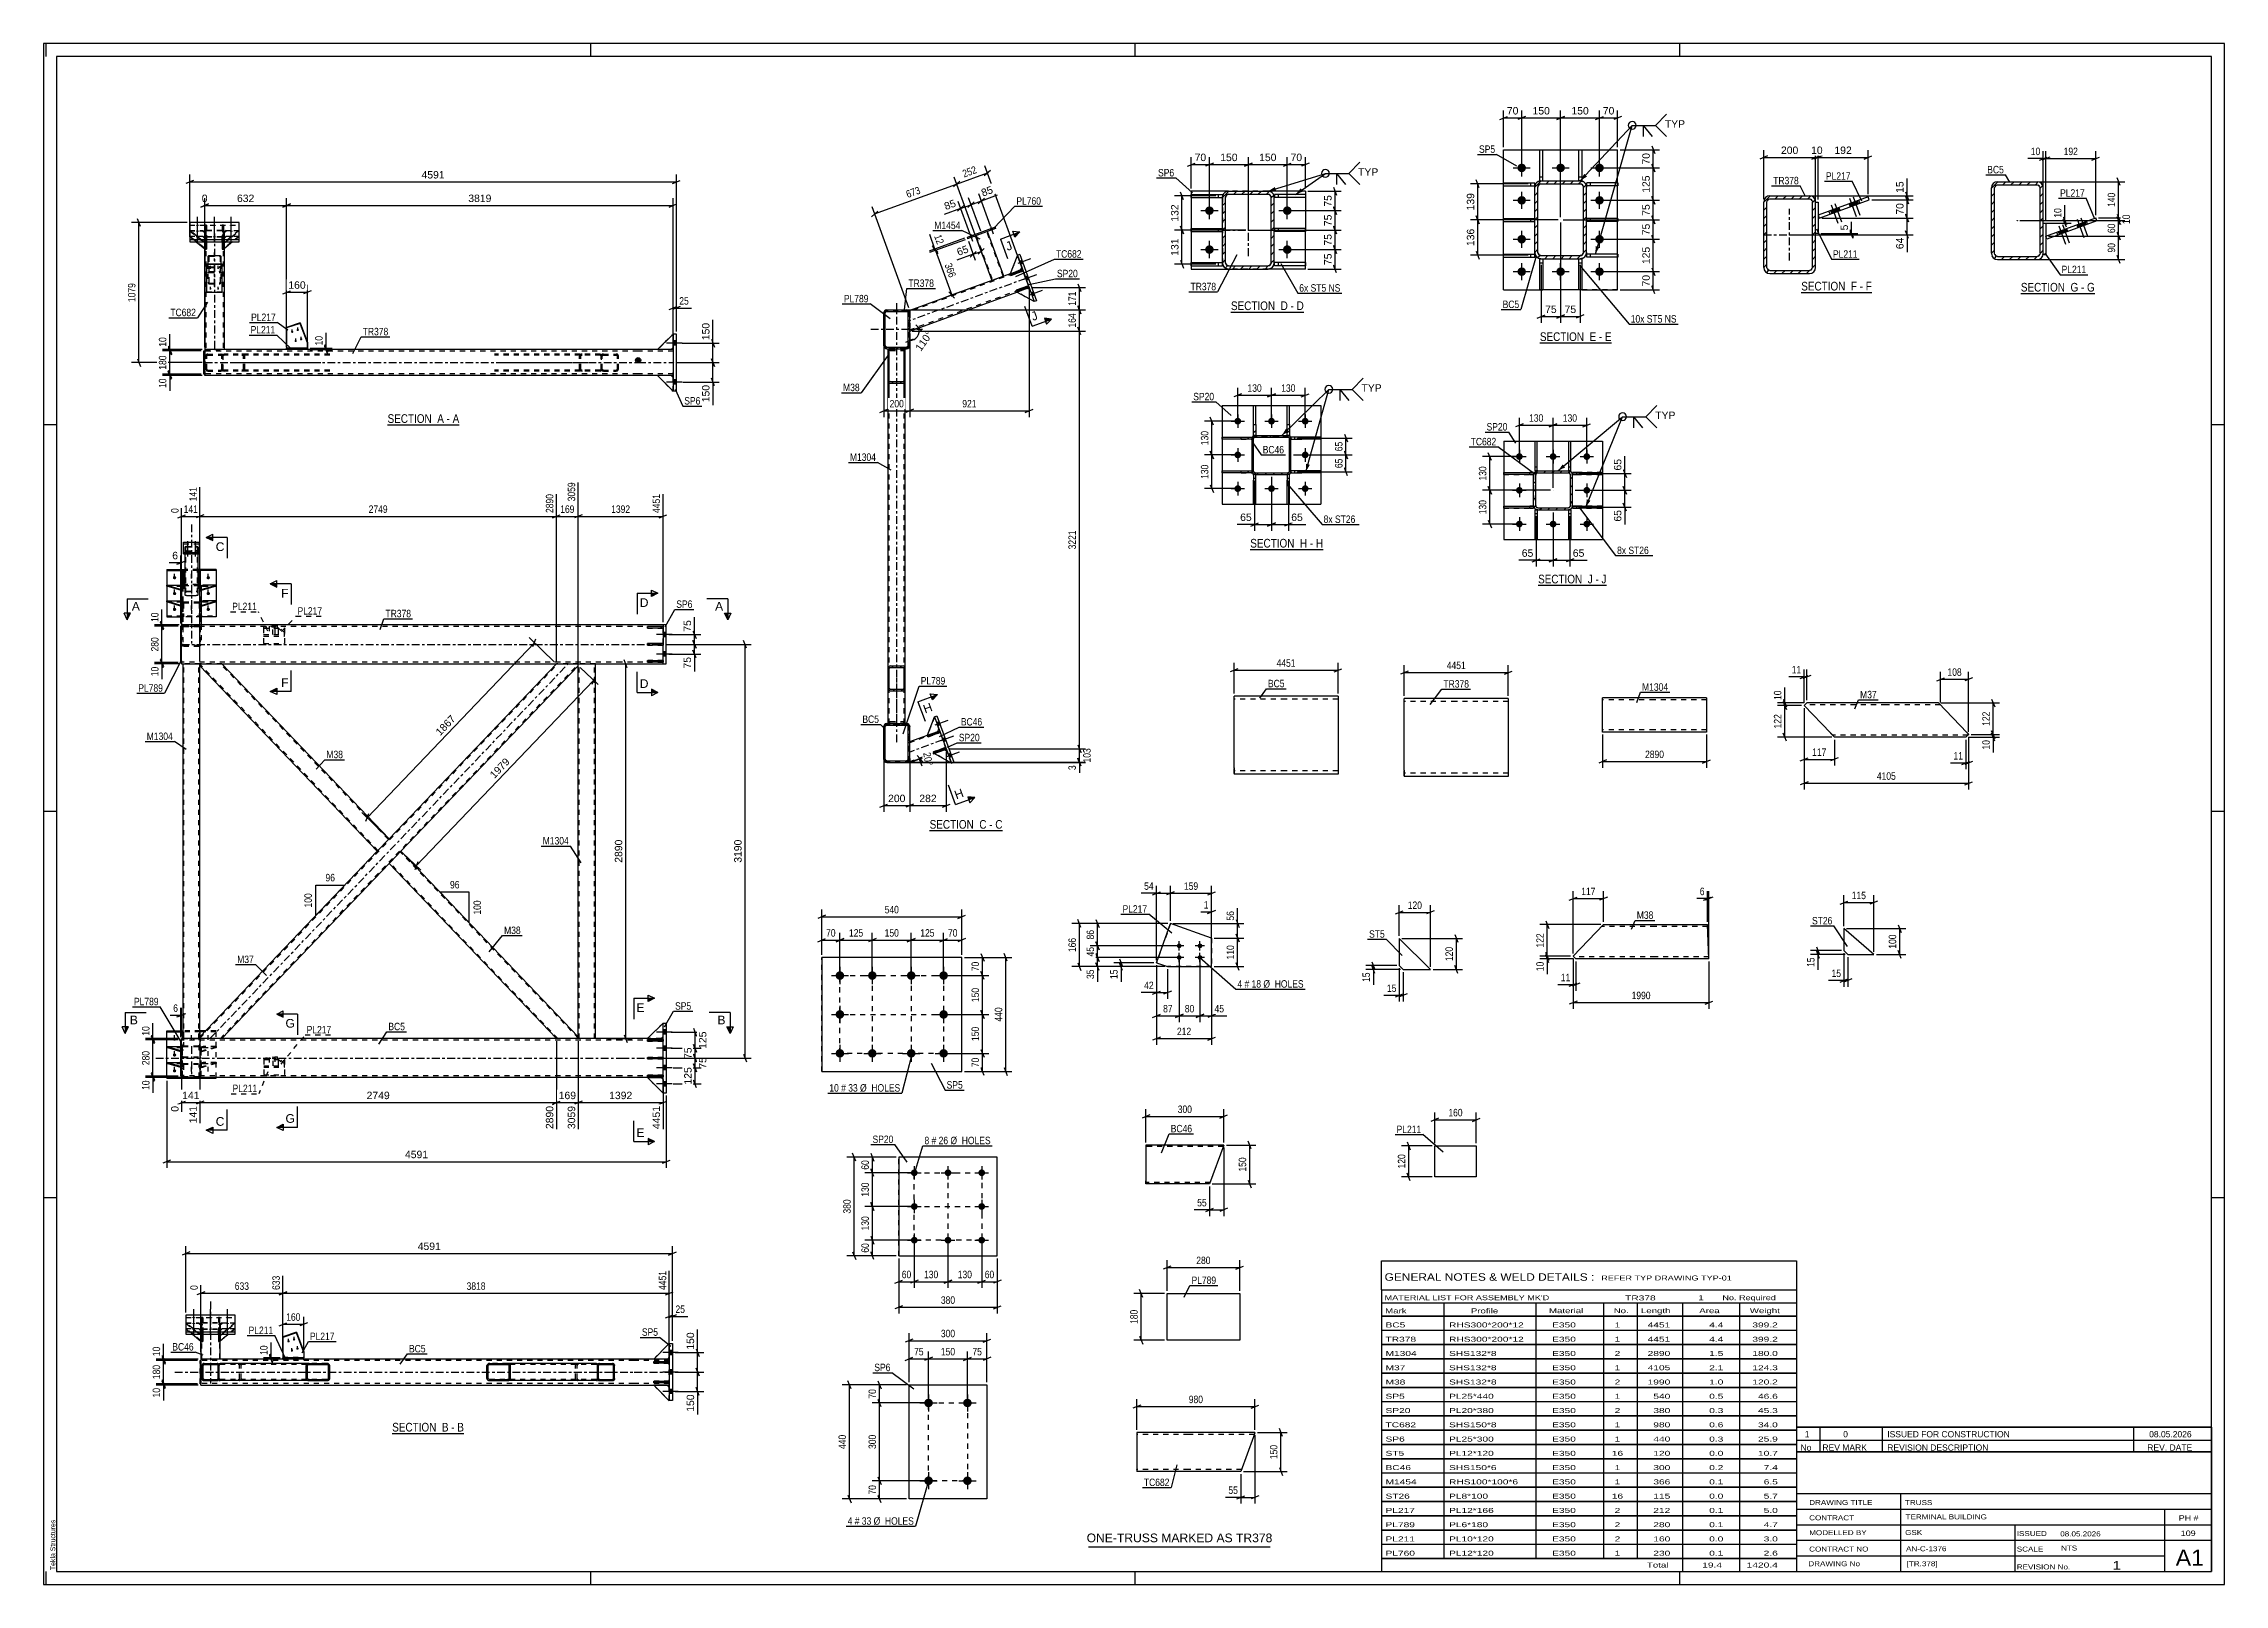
# Model space of a CAD drawing. Header units: millimetres. Extents: x 0 to 841, y 0 to 594.
import ezdxf

# ---------------------------------------------------------------- set-up
doc = ezdxf.new("R2010")
doc.units = ezdxf.units.MM
doc.linetypes.add('DXK_LINE_DOT2', pattern=[3.9198, 1.9599, -1.9599])
doc.linetypes.add('DXK_LINE_DOT3', pattern=[5.9187, 2.979, -0.9799, 0.9799, -0.9799])
doc.styles.add('Arial', font='ARIAL.TTF', dxfattribs={"height": 0.2})
doc.styles.add('Arial Narrow', font='ARIALN.TTF', dxfattribs={"height": 0.2})

# ---------------------------------------------------------------- blocks, each defined once
blk = doc.blocks.new('Unknown-318891736-18 - 10244')
at = {"color": 6, "linetype": 'Continuous'}
blk.add_line((762.51, 497.66), (791.01, 497.66), dxfattribs=at)
at = {"color": 0, "linetype": 'Continuous'}
blk.add_wipeout([(780.62, 498.41), (780.62, 501.91), (762.51, 501.91), (762.51, 498.41)], dxfattribs=at)
blk.add_wipeout([(784.65, 498.41), (784.65, 501.91), (781.67, 501.91), (781.67, 498.41)], dxfattribs=at)
at = {"color": 7, "linetype": 'Continuous', "style": 'Arial Narrow'}
blk.add_text('SECTION ', height=3.34, dxfattribs=at).set_placement((762.51, 498.41))
at = {"color": 0, "linetype": 'Continuous'}
blk.add_wipeout([(786.97, 498.41), (786.97, 501.91), (785.7, 501.91), (785.7, 498.41)], dxfattribs=at)
blk.add_wipeout([(791.01, 498.41), (791.01, 501.91), (788.02, 501.91), (788.02, 498.41)], dxfattribs=at)
at = {"color": 7, "linetype": 'Continuous', "style": 'Arial Narrow'}
for s, p in [('G', (781.67, 498.41)), ('-', (785.7, 498.41)), ('G', (788.02, 498.41))]:
    blk.add_text(s, height=3.34, dxfattribs=at).set_placement(p)
blk = doc.blocks.new('Unknown-318891736-1129')
at = {"color": 5, "linetype": 'Continuous'}
for p, q in [((841, 594), (0, 594)), ((0, 594), (0, 0)), ((1, 589), (1, 594)), ((836, 589), (5, 589)), ((5, 589), (5, 5)), ((211, 589), (211, 594)), ((421, 589), (421, 594)), ((631, 589), (631, 594)), ((836, 5), (836, 589)), ((841, 0), (841, 594)), ((5, 447), (0, 447)), ((841, 447), (836, 447)), ((5, 298), (0, 298)), ((841, 298), (836, 298)), ((5, 149), (0, 149)), ((841, 149), (836, 149)), ((0, 0), (841, 0)), ((1, 0), (1, 5)), ((5, 5), (836, 5)), ((211, 0), (211, 5)), ((421, 0), (421, 5)), ((631, 0), (631, 5))]:
    blk.add_line(p, q, dxfattribs=at)
at = {"color": 174, "linetype": 'Continuous', "style": 'Arial'}
blk.add_text('Tekla Structures', height=1.9102, rotation=90, dxfattribs=at).set_placement((4.5, 5.5))
blk = doc.blocks.new('Unknown-318891736-12 - 4521')
at = {"color": 6, "linetype": 'Continuous'}
blk.add_line((341.7, 290.58), (369.77, 290.58), dxfattribs=at)
at = {"color": 0, "linetype": 'Continuous'}
blk.add_wipeout([(359.81, 291.33), (359.81, 294.83), (341.7, 294.83), (341.7, 291.33)], dxfattribs=at)
blk.add_wipeout([(363.63, 291.33), (363.63, 294.83), (360.86, 294.83), (360.86, 291.33)], dxfattribs=at)
at = {"color": 7, "linetype": 'Continuous', "style": 'Arial Narrow'}
blk.add_text('SECTION ', height=3.34, dxfattribs=at).set_placement((341.7, 291.33))
at = {"color": 0, "linetype": 'Continuous'}
blk.add_wipeout([(365.96, 291.33), (365.96, 294.83), (364.68, 294.83), (364.68, 291.33)], dxfattribs=at)
blk.add_wipeout([(369.77, 291.33), (369.77, 294.83), (367.01, 294.83), (367.01, 291.33)], dxfattribs=at)
at = {"color": 7, "linetype": 'Continuous', "style": 'Arial Narrow'}
for s, p in [('C', (360.86, 291.33)), ('C', (367.01, 291.33)), ('-', (364.68, 291.33))]:
    blk.add_text(s, height=3.34, dxfattribs=at).set_placement(p)
blk = doc.blocks.new('Unknown-318891736-13 - 4204')
at = {"color": 6, "linetype": 'Continuous'}
blk.add_line((577.03, 478.61), (604.68, 478.61), dxfattribs=at)
at = {"color": 0, "linetype": 'Continuous'}
blk.add_wipeout([(595.14, 479.36), (595.14, 482.86), (577.03, 482.86), (577.03, 479.36)], dxfattribs=at)
blk.add_wipeout([(598.75, 479.36), (598.75, 482.86), (596.19, 482.86), (596.19, 479.36)], dxfattribs=at)
at = {"color": 7, "linetype": 'Continuous', "style": 'Arial Narrow'}
blk.add_text('SECTION ', height=3.34, dxfattribs=at).set_placement((577.03, 479.36))
at = {"color": 0, "linetype": 'Continuous'}
blk.add_wipeout([(601.07, 479.36), (601.07, 482.86), (599.8, 482.86), (599.8, 479.36)], dxfattribs=at)
blk.add_wipeout([(604.68, 479.36), (604.68, 482.86), (602.12, 482.86), (602.12, 479.36)], dxfattribs=at)
at = {"color": 7, "linetype": 'Continuous', "style": 'Arial Narrow'}
for s, p in [('E', (596.19, 479.36)), ('-', (599.8, 479.36)), ('E', (602.12, 479.36))]:
    blk.add_text(s, height=3.34, dxfattribs=at).set_placement(p)
blk = doc.blocks.new('Unknown-318891736-14 - 5658')
at = {"color": 6, "linetype": 'Continuous'}
blk.add_line((457.9, 490.53), (485.97, 490.53), dxfattribs=at)
at = {"color": 0, "linetype": 'Continuous'}
blk.add_wipeout([(476.01, 491.28), (476.01, 494.78), (457.9, 494.78), (457.9, 491.28)], dxfattribs=at)
blk.add_wipeout([(479.82, 491.28), (479.82, 494.78), (477.06, 494.78), (477.06, 491.28)], dxfattribs=at)
at = {"color": 7, "linetype": 'Continuous', "style": 'Arial Narrow'}
blk.add_text('SECTION ', height=3.34, dxfattribs=at).set_placement((457.9, 491.28))
at = {"color": 0, "linetype": 'Continuous'}
blk.add_wipeout([(482.15, 491.28), (482.15, 494.78), (480.87, 494.78), (480.87, 491.28)], dxfattribs=at)
blk.add_wipeout([(485.97, 491.28), (485.97, 494.78), (483.2, 494.78), (483.2, 491.28)], dxfattribs=at)
at = {"color": 7, "linetype": 'Continuous', "style": 'Arial Narrow'}
for s, p in [('D', (477.06, 491.28)), ('-', (480.87, 491.28)), ('D', (483.2, 491.28))]:
    blk.add_text(s, height=3.34, dxfattribs=at).set_placement(p)
blk = doc.blocks.new('Unknown-318891736-15 - 5931')
at = {"color": 6, "linetype": 'Continuous'}
blk.add_line((677.82, 498.08), (705.03, 498.08), dxfattribs=at)
at = {"color": 0, "linetype": 'Continuous'}
blk.add_wipeout([(695.92, 498.83), (695.92, 502.33), (677.82, 502.33), (677.82, 498.83)], dxfattribs=at)
blk.add_wipeout([(699.31, 498.83), (699.31, 502.33), (696.97, 502.33), (696.97, 498.83)], dxfattribs=at)
at = {"color": 7, "linetype": 'Continuous', "style": 'Arial Narrow'}
blk.add_text('SECTION ', height=3.34, dxfattribs=at).set_placement((677.82, 498.83))
at = {"color": 0, "linetype": 'Continuous'}
blk.add_wipeout([(701.64, 498.83), (701.64, 502.33), (700.36, 502.33), (700.36, 498.83)], dxfattribs=at)
blk.add_wipeout([(705.03, 498.83), (705.03, 502.33), (702.69, 502.33), (702.69, 498.83)], dxfattribs=at)
at = {"color": 7, "linetype": 'Continuous', "style": 'Arial Narrow'}
for s, p in [('F', (696.97, 498.83)), ('-', (700.36, 498.83)), ('F', (702.69, 498.83))]:
    blk.add_text(s, height=3.34, dxfattribs=at).set_placement(p)
blk = doc.blocks.new('Unknown-318891736-16 - 3892')
at = {"color": 6, "linetype": 'Continuous'}
blk.add_line((132.65, 447.02), (160.3, 447.02), dxfattribs=at)
at = {"color": 0, "linetype": 'Continuous'}
blk.add_wipeout([(150.76, 447.77), (150.76, 451.27), (132.65, 451.27), (132.65, 447.77)], dxfattribs=at)
blk.add_wipeout([(154.37, 447.77), (154.37, 451.27), (151.81, 451.27), (151.81, 447.77)], dxfattribs=at)
at = {"color": 7, "linetype": 'Continuous', "style": 'Arial Narrow'}
blk.add_text('SECTION ', height=3.34, dxfattribs=at).set_placement((132.65, 447.77))
at = {"color": 0, "linetype": 'Continuous'}
blk.add_wipeout([(156.69, 447.77), (156.69, 451.27), (155.42, 451.27), (155.42, 447.77)], dxfattribs=at)
blk.add_wipeout([(160.3, 447.77), (160.3, 451.27), (157.74, 451.27), (157.74, 447.77)], dxfattribs=at)
at = {"color": 7, "linetype": 'Continuous', "style": 'Arial Narrow'}
for s, p in [('A', (151.81, 447.77)), ('-', (155.42, 447.77)), ('A', (157.74, 447.77))]:
    blk.add_text(s, height=3.34, dxfattribs=at).set_placement(p)
blk = doc.blocks.new('Unknown-318891736-17 - 3587')
at = {"color": 6, "linetype": 'Continuous'}
blk.add_line((134.44, 58.18), (162.09, 58.18), dxfattribs=at)
at = {"color": 0, "linetype": 'Continuous'}
blk.add_wipeout([(152.55, 58.93), (152.55, 62.43), (134.44, 62.43), (134.44, 58.93)], dxfattribs=at)
blk.add_wipeout([(156.16, 58.93), (156.16, 62.43), (153.6, 62.43), (153.6, 58.93)], dxfattribs=at)
at = {"color": 7, "linetype": 'Continuous', "style": 'Arial Narrow'}
blk.add_text('SECTION ', height=3.34, dxfattribs=at).set_placement((134.44, 58.93))
at = {"color": 0, "linetype": 'Continuous'}
blk.add_wipeout([(158.48, 58.93), (158.48, 62.43), (157.21, 62.43), (157.21, 58.93)], dxfattribs=at)
blk.add_wipeout([(162.09, 58.93), (162.09, 62.43), (159.53, 62.43), (159.53, 58.93)], dxfattribs=at)
at = {"color": 7, "linetype": 'Continuous', "style": 'Arial Narrow'}
for s, p in [('B', (153.6, 58.93)), ('-', (157.21, 58.93)), ('B', (159.53, 58.93))]:
    blk.add_text(s, height=3.34, dxfattribs=at).set_placement(p)
blk = doc.blocks.new('Unknown-318891736-19 - 1372')
at = {"color": 6, "linetype": 'Continuous'}
blk.add_line((465.35, 398.97), (493.42, 398.97), dxfattribs=at)
at = {"color": 0, "linetype": 'Continuous'}
blk.add_wipeout([(483.46, 399.72), (483.46, 403.22), (465.35, 403.22), (465.35, 399.72)], dxfattribs=at)
blk.add_wipeout([(487.28, 399.72), (487.28, 403.22), (484.51, 403.22), (484.51, 399.72)], dxfattribs=at)
at = {"color": 7, "linetype": 'Continuous', "style": 'Arial Narrow'}
blk.add_text('SECTION ', height=3.34, dxfattribs=at).set_placement((465.35, 399.72))
at = {"color": 0, "linetype": 'Continuous'}
blk.add_wipeout([(489.6, 399.72), (489.6, 403.22), (488.33, 403.22), (488.33, 399.72)], dxfattribs=at)
blk.add_wipeout([(493.42, 399.72), (493.42, 403.22), (490.65, 403.22), (490.65, 399.72)], dxfattribs=at)
at = {"color": 7, "linetype": 'Continuous', "style": 'Arial Narrow'}
for s, p in [('H', (484.51, 399.72)), ('-', (488.33, 399.72)), ('H', (490.65, 399.72))]:
    blk.add_text(s, height=3.34, dxfattribs=at).set_placement(p)
blk = doc.blocks.new('Unknown-318891736-61 - 1640')
at = {"color": 6, "linetype": 'Continuous'}
blk.add_line((576.33, 385.16), (602.7, 385.16), dxfattribs=at)
at = {"color": 0, "linetype": 'Continuous'}
blk.add_wipeout([(594.44, 385.91), (594.44, 389.41), (576.33, 389.41), (576.33, 385.91)], dxfattribs=at)
blk.add_wipeout([(597.4, 385.91), (597.4, 389.41), (595.49, 389.41), (595.49, 385.91)], dxfattribs=at)
at = {"color": 7, "linetype": 'Continuous', "style": 'Arial Narrow'}
blk.add_text('SECTION ', height=3.34, dxfattribs=at).set_placement((576.33, 385.91))
at = {"color": 0, "linetype": 'Continuous'}
blk.add_wipeout([(599.73, 385.91), (599.73, 389.41), (598.45, 389.41), (598.45, 385.91)], dxfattribs=at)
blk.add_wipeout([(602.7, 385.91), (602.7, 389.41), (600.78, 389.41), (600.78, 385.91)], dxfattribs=at)
at = {"color": 7, "linetype": 'Continuous', "style": 'Arial Narrow'}
for s, p in [('J', (595.49, 385.91)), ('-', (598.45, 385.91)), ('J', (600.78, 385.91))]:
    blk.add_text(s, height=3.34, dxfattribs=at).set_placement(p)
blk = doc.blocks.new('Bolt-318891736-10306 - 10244')
at = {"linetype": 'Continuous'}
for points in [[(778.65, 522.17), (776.96, 521.56), (777.37, 520.43), (779.06, 521.04)], [(780.06, 522.69), (778.37, 522.07), (778.78, 520.94), (780.47, 521.56)], [(785.73, 524.75), (784.04, 524.14), (784.45, 523.01), (786.14, 523.62)], [(787.15, 525.27), (785.46, 524.65), (785.87, 523.52), (787.56, 524.14)]]:
    blk.add_hatch(color=1, dxfattribs=at).paths.add_polyline_path(points)
at = {"color": 1, "linetype": 'Continuous'}
for p, q in [((776.96, 521.56), (777.37, 520.43)), ((777.12, 523.74), (779.68, 516.7)), ((778.37, 522.07), (778.78, 520.94)), ((778.53, 524.26), (781.1, 517.21)), ((778.65, 522.17), (779.06, 521.04)), ((780.06, 522.69), (780.47, 521.56)), ((784.04, 524.14), (784.45, 523.01)), ((784.2, 526.32), (786.77, 519.27)), ((785.46, 524.65), (785.87, 523.52)), ((785.62, 526.84), (788.18, 519.79)), ((785.73, 524.75), (786.14, 523.62)), ((787.15, 525.27), (787.56, 524.14))]:
    blk.add_line(p, q, dxfattribs=at)
blk = doc.blocks.new('Part-318891736-10245 - 10244')
at = {"linetype": 'Continuous'}
h = blk.add_hatch(dxfattribs=at)
h.set_pattern_fill('', scale=0.7, style=0, pattern_type=0)
h.set_pattern_definition([(45, (751.1445, 513.174), (-1.57154, 1.57154), [])])
h.paths.add_polyline_path([(751.14, 538.37), (751.14, 513.17), (751.33, 512.26), (751.85, 511.48), (752.63, 510.96), (753.54, 510.77), (768.74, 510.77), (769.66, 510.96), (770.44, 511.48), (770.96, 512.26), (771.14, 513.17), (771.14, 538.37), (770.96, 539.29), (770.44, 540.07), (769.66, 540.59), (768.74, 540.77), (753.54, 540.77), (752.63, 540.59), (751.85, 540.07), (751.33, 539.29)])
h.paths.add_polyline_path([(752.7, 539.22), (753.09, 539.48), (753.54, 539.57), (768.74, 539.57), (769.2, 539.48), (769.59, 539.22), (769.85, 538.83), (769.94, 538.37), (769.94, 513.17), (769.85, 512.71), (769.59, 512.33), (769.2, 512.07), (768.74, 511.97), (753.54, 511.97), (753.09, 512.07), (752.7, 512.33), (752.44, 512.71), (752.34, 513.17), (752.34, 538.37), (752.44, 538.83)])
blk.add_hatch(color=30, dxfattribs=at).paths.add_polyline_path([(761.14, 525.67, -1), (761.14, 525.87, -1)])
at = {"color": 2, "linetype": 'Continuous'}
for p, q in [((751.33, 539.29), (751.14, 538.37)), ((751.14, 513.17), (751.14, 538.37)), ((752.34, 538.37), (752.44, 538.83)), ((752.34, 513.17), (752.34, 538.37)), ((753.54, 540.77), (752.63, 540.59)), ((753.09, 539.48), (753.54, 539.57)), ((753.54, 540.77), (768.74, 540.77)), ((753.54, 539.57), (768.74, 539.57)), ((769.66, 540.59), (768.74, 540.77)), ((768.74, 539.57), (769.2, 539.48)), ((769.85, 538.83), (769.94, 538.37)), ((769.94, 513.17), (769.94, 538.37)), ((771.14, 538.37), (770.96, 539.29)), ((771.14, 513.17), (771.14, 538.37)), ((751.14, 513.17), (751.33, 512.26)), ((752.44, 512.71), (752.34, 513.17)), ((769.94, 513.17), (769.85, 512.71)), ((770.96, 512.26), (771.14, 513.17)), ((752.63, 510.96), (753.54, 510.77)), ((753.54, 511.97), (753.09, 512.07)), ((753.54, 511.97), (768.74, 511.97)), ((753.54, 510.77), (768.74, 510.77)), ((769.2, 512.07), (768.74, 511.97)), ((768.74, 510.77), (769.66, 510.96))]:
    blk.add_line(p, q, dxfattribs=at)
at = {"color": 7, "linetype": 'DXK_LINE_DOT3'}
blk.add_line((761.14, 525.77), (761.14, 525.77), dxfattribs=at)
at = {"color": 30, "linetype": 'DXK_LINE_DOT3'}
blk.add_line((761.14, 525.77), (761.14, 525.77), dxfattribs=at)
at = {"color": 30, "linetype": 'Continuous'}
blk.add_circle((761.14, 525.77), 0.1, dxfattribs=at)
at = {"color": 2, "linetype": 'Continuous'}
for centre, radius, start, end in [((753.54, 538.37), 2.4, 112.5, 157.5), ((753.54, 538.37), 1.2, 112.5, 157.5), ((768.74, 538.37), 1.2, 22.5, 67.5), ((768.74, 538.37), 2.4, 22.5, 67.5), ((753.54, 513.17), 2.4, 202.5, 247.5), ((753.54, 513.17), 1.2, 202.5, 247.5), ((768.74, 513.17), 1.2, 292.5, 337.5), ((768.74, 513.17), 2.4, 292.5, 337.5)]:
    blk.add_arc(centre, radius, start, end, dxfattribs=at)
blk = doc.blocks.new('Part-318891736-10283 - 10244')
at = {"color": 2, "linetype": 'Continuous'}
for p, q in [((772.09, 519.79), (791.39, 526.81)), ((791.8, 525.68), (772.5, 518.66)), ((791.8, 525.68), (791.39, 526.81)), ((772.5, 518.66), (772.09, 519.79)), ((776.74, 520.2), (776.33, 521.33))]:
    blk.add_line(p, q, dxfattribs=at)
at = {"color": 7, "linetype": 'DXK_LINE_DOT2'}
blk.add_line((788.26, 524.4), (787.85, 525.52), dxfattribs=at)
blk = doc.blocks.new('Part-318891736-10275 - 10244')
at = {"color": 2, "linetype": 'Continuous'}
for p, q in [((771.14, 524.75), (772.14, 524.75)), ((772.14, 524.75), (772.14, 512.75)), ((771.14, 512.75), (771.14, 513.17)), ((772.14, 512.75), (771.14, 512.75))]:
    blk.add_line(p, q, dxfattribs=at)
at = {"color": 7, "linetype": 'DXK_LINE_DOT2'}
for p, q in [((771.14, 524.75), (772.14, 524.75)), ((771.14, 513.17), (771.14, 524.75)), ((771.14, 512.75), (772.14, 512.75))]:
    blk.add_line(p, q, dxfattribs=at)
blk = doc.blocks.new('Bolt-318891736-4990 - 4966')
at = {"color": 1, "linetype": 'DXK_LINE_DOT2'}
for p, q in [((87.04, 203.18), (87.04, 199.66)), ((88.37, 201.89), (88.37, 198.37)), ((89.16, 203.44), (89.16, 199.91)), ((90.49, 202.15), (90.49, 198.62))]:
    blk.add_line(p, q, dxfattribs=at)
blk = doc.blocks.new('Part-318891736-5062 - 4966')
at = {"color": 7, "linetype": 'DXK_LINE_DOT2'}
for p, q in [((60.03, 195.41), (60.03, 200.3)), ((60.03, 200.3), (60.43, 200.3)), ((60.03, 199.85), (60.43, 199.85)), ((60.03, 198.85), (60.43, 198.85)), ((60.43, 200.3), (60.43, 195.41))]:
    blk.add_line(p, q, dxfattribs=at)
at = {"color": 2, "linetype": 'Continuous'}
for p, q in [((60.03, 195.16), (60.03, 195.41)), ((60.03, 195.16), (60.43, 195.16)), ((60.43, 195.16), (60.43, 195.41))]:
    blk.add_line(p, q, dxfattribs=at)
blk = doc.blocks.new('Bolt-318891736-4988 - 4966')
at = {"linetype": 'Continuous'}
for points in [[(238.89, 213.73), (238.89, 212.08), (240.14, 212.08), (240.14, 213.73)], [(238.89, 213.73), (238.89, 212.08), (240.14, 212.08), (240.14, 213.73)], [(238.89, 213.73), (238.89, 212.08), (240.14, 212.08), (240.14, 213.73)], [(238.89, 207.48), (238.89, 205.83), (240.14, 205.83), (240.14, 207.48)], [(238.89, 207.48), (238.89, 205.83), (240.14, 205.83), (240.14, 207.48)], [(238.89, 199.98), (238.89, 198.33), (240.14, 198.33), (240.14, 199.98)], [(238.89, 199.98), (238.89, 198.33), (240.14, 198.33), (240.14, 199.98)], [(238.89, 193.73), (238.89, 192.08), (240.14, 192.08), (240.14, 193.73)], [(238.89, 193.73), (238.89, 192.08), (240.14, 192.08), (240.14, 193.73)], [(238.89, 193.73), (238.89, 192.08), (240.14, 192.08), (240.14, 193.73)]]:
    blk.add_hatch(color=1, dxfattribs=at).paths.add_polyline_path(points)
at = {"color": 1, "linetype": 'Continuous'}
for p, q in [((242.34, 212.91), (236.39, 212.91)), ((242.34, 212.91), (236.39, 212.91)), ((242.34, 212.91), (236.39, 212.91)), ((240.14, 213.73), (238.89, 213.73)), ((240.14, 213.73), (238.89, 213.73)), ((240.14, 213.73), (238.89, 213.73)), ((240.14, 212.08), (238.89, 212.08)), ((240.14, 212.08), (238.89, 212.08)), ((240.14, 212.08), (238.89, 212.08)), ((242.34, 206.66), (236.39, 206.66)), ((242.34, 206.66), (236.39, 206.66)), ((240.14, 207.48), (238.89, 207.48)), ((240.14, 207.48), (238.89, 207.48)), ((240.14, 205.83), (238.89, 205.83)), ((240.14, 205.83), (238.89, 205.83)), ((242.34, 199.16), (236.39, 199.16)), ((242.34, 199.16), (236.39, 199.16)), ((240.14, 199.98), (238.89, 199.98)), ((240.14, 199.98), (238.89, 199.98)), ((240.14, 198.33), (238.89, 198.33)), ((240.14, 198.33), (238.89, 198.33)), ((240.14, 193.73), (238.89, 193.73)), ((240.14, 193.73), (238.89, 193.73)), ((240.14, 193.73), (238.89, 193.73)), ((242.34, 192.91), (236.39, 192.91)), ((242.34, 192.91), (236.39, 192.91)), ((242.34, 192.91), (236.39, 192.91)), ((240.14, 192.08), (238.89, 192.08)), ((240.14, 192.08), (238.89, 192.08)), ((240.14, 192.08), (238.89, 192.08))]:
    blk.add_line(p, q, dxfattribs=at)
blk = doc.blocks.new('Part-318891736-5100 - 4966')
at = {"color": 2, "linetype": 'Continuous'}
for p, q in [((238.89, 369.91), (238.89, 369.28)), ((240.14, 369.91), (238.89, 369.91)), ((238.89, 368.68), (238.89, 362.71)), ((238.89, 356.13), (238.89, 362.11)), ((240.14, 354.91), (240.14, 369.91)), ((238.89, 354.91), (238.89, 355.53)), ((238.89, 354.91), (240.14, 354.91))]:
    blk.add_line(p, q, dxfattribs=at)
at = {"color": 7, "linetype": 'DXK_LINE_DOT2'}
for p, q in [((238.89, 369.91), (238.89, 362.11)), ((238.89, 369.28), (238.89, 368.68)), ((238.89, 362.71), (238.89, 362.11)), ((238.89, 355.53), (238.89, 356.13))]:
    blk.add_line(p, q, dxfattribs=at)
blk = doc.blocks.new('Part-318891736-5036 - 4966')
at = {"color": 2, "linetype": 'Continuous'}
for p, q in [((61.48, 385.23), (60.73, 384.98)), ((60.73, 383.52), (66.48, 385.23)), ((60.73, 384.98), (60.73, 383.15)), ((66.48, 384.86), (60.73, 383.15)), ((66.48, 385.23), (61.48, 385.23)), ((66.48, 385.23), (66.48, 384.86))]:
    blk.add_line(p, q, dxfattribs=at)
at = {"color": 7, "linetype": 'DXK_LINE_DOT2'}
for p, q in [((61.48, 384.86), (60.73, 384.6)), ((61.48, 385.23), (61.48, 384.86)), ((61.48, 384.86), (66.48, 384.86))]:
    blk.add_line(p, q, dxfattribs=at)
blk = doc.blocks.new('Part-318891736-5105 - 4966')
at = {"color": 7, "linetype": 'DXK_LINE_DOT2'}
for p, q in [((60.28, 210.55), (198.3, 354.91)), ((68.17, 210.41), (206.19, 354.76)), ((206.2, 354.91), (197.75, 354.91)), ((206.19, 354.76), (206.19, 354.91)), ((133.23, 287.43), (128.67, 282.66)), ((133.23, 277.88), (137.8, 282.66)), ((68.72, 210.41), (60.27, 210.41)), ((60.28, 210.41), (60.28, 210.55))]:
    blk.add_line(p, q, dxfattribs=at)
at = {"color": 7, "linetype": 'DXK_LINE_DOT3'}
blk.add_line((64.15, 210.41), (202.31, 354.91), dxfattribs=at)
at = {"color": 2, "linetype": 'Continuous'}
for p, q in [((197.75, 354.91), (133.23, 287.43)), ((206.19, 354.18), (137.8, 282.66)), ((206.19, 354.52), (206.2, 354.91)), ((206.19, 354.18), (206.19, 354.52)), ((60.28, 211.13), (128.67, 282.66)), ((133.23, 277.88), (68.72, 210.41)), ((60.28, 210.79), (60.27, 210.41)), ((60.28, 211.13), (60.28, 210.79))]:
    blk.add_line(p, q, dxfattribs=at)
blk = doc.blocks.new('Part-318891736-5041 - 4966')
at = {"color": 2, "linetype": 'Continuous'}
for p, q in [((238.89, 216.41), (240.14, 216.41)), ((238.89, 210.05), (238.89, 216.41)), ((240.14, 216.41), (240.14, 189.41)), ((238.89, 203.17), (238.89, 209.45)), ((238.89, 196.3), (238.89, 202.57)), ((238.89, 189.41), (238.89, 195.7)), ((240.14, 189.41), (238.89, 189.41))]:
    blk.add_line(p, q, dxfattribs=at)
at = {"color": 7, "linetype": 'DXK_LINE_DOT2'}
for p, q in [((238.89, 209.45), (238.89, 210.05)), ((238.89, 202.57), (238.89, 203.17)), ((238.89, 195.7), (238.89, 196.3))]:
    blk.add_line(p, q, dxfattribs=at)
blk = doc.blocks.new('Part-318891736-5047 - 4966')
at = {"color": 2, "linetype": 'Continuous'}
for p, q in [((232.89, 210.05), (238.89, 210.05)), ((232.89, 209.45), (232.89, 210.05)), ((238.89, 209.45), (232.89, 209.45)), ((238.89, 210.05), (238.89, 209.45))]:
    blk.add_line(p, q, dxfattribs=at)
at = {"color": 7, "linetype": 'DXK_LINE_DOT2'}
blk.add_line((238.14, 209.45), (238.14, 210.05), dxfattribs=at)
blk = doc.blocks.new('Part-318891736-4987 - 4966')
at = {"color": 7, "linetype": 'DXK_LINE_DOT2'}
for p, q in [((90.05, 203.42), (84.87, 202.78)), ((90.05, 202.86), (84.87, 202.22)), ((84.87, 202.78), (84.87, 199.35)), ((92.9, 200.68), (90.05, 203.42)), ((90.05, 203.42), (90.05, 202.86)), ((90.05, 202.86), (92.9, 200.12)), ((84.87, 199.91), (92.9, 199.91)), ((84.87, 199.35), (92.9, 199.35)), ((92.9, 199.35), (92.9, 200.68))]:
    blk.add_line(p, q, dxfattribs=at)
blk = doc.blocks.new('Part-318891736-5053 - 4966')
at = {"color": 7, "linetype": 'DXK_LINE_DOT2'}
for p, q in [((238.89, 203.17), (232.89, 203.17)), ((232.89, 203.17), (232.89, 202.57)), ((232.89, 202.57), (238.89, 202.57)), ((238.14, 202.57), (238.14, 203.17)), ((238.89, 202.57), (238.89, 203.17))]:
    blk.add_line(p, q, dxfattribs=at)
blk = doc.blocks.new('Bolt-318891736-4989 - 4966')
at = {"linetype": 'Continuous'}
for points in [[(50.48, 210.8), (50.62, 210.79), (50.75, 210.75), (50.87, 210.69), (50.97, 210.6), (51.05, 210.5), (51.1, 210.38), (51.13, 210.26), (51.13, 210.13), (51.1, 210), (51.05, 209.89), (50.97, 209.78), (50.87, 209.7), (50.75, 209.63), (50.62, 209.59), (50.48, 209.58), (50.35, 209.59), (50.22, 209.63), (50.1, 209.7), (50, 209.78), (49.92, 209.89), (49.87, 210), (49.84, 210.13), (49.84, 210.26), (49.87, 210.38), (49.92, 210.5), (50, 210.6), (50.1, 210.69), (50.22, 210.75), (50.35, 210.79)], [(50.48, 204.69), (50.62, 204.68), (50.75, 204.64), (50.87, 204.58), (50.97, 204.49), (51.05, 204.39), (51.1, 204.27), (51.13, 204.15), (51.13, 204.02), (51.1, 203.89), (51.05, 203.78), (50.97, 203.67), (50.87, 203.59), (50.75, 203.53), (50.62, 203.49), (50.48, 203.47), (50.35, 203.49), (50.22, 203.53), (50.1, 203.59), (50, 203.67), (49.92, 203.78), (49.87, 203.89), (49.84, 204.02), (49.84, 204.15), (49.87, 204.27), (49.92, 204.39), (50, 204.49), (50.1, 204.58), (50.22, 204.64), (50.35, 204.68)], [(50.48, 198.59), (50.62, 198.57), (50.75, 198.53), (50.87, 198.47), (50.97, 198.38), (51.05, 198.28), (51.1, 198.16), (51.13, 198.04), (51.13, 197.91), (51.1, 197.79), (51.05, 197.67), (50.97, 197.57), (50.87, 197.48), (50.75, 197.42), (50.62, 197.38), (50.48, 197.36), (50.35, 197.38), (50.22, 197.42), (50.1, 197.48), (50, 197.57), (49.92, 197.67), (49.87, 197.79), (49.84, 197.91), (49.84, 198.04), (49.87, 198.16), (49.92, 198.28), (50, 198.38), (50.1, 198.47), (50.22, 198.53), (50.35, 198.57)]]:
    blk.add_hatch(color=1, dxfattribs=at).paths.add_polyline_path(points)
at = {"color": 1, "linetype": 'Continuous'}
for p, q in [((50.48, 209.93), (50.48, 211.73)), ((50.48, 203.83), (50.48, 205.62)), ((50.48, 197.72), (50.48, 199.51))]:
    blk.add_line(p, q, dxfattribs=at)
at = {"color": 1, "linetype": 'DXK_LINE_DOT2'}
for p, q in [((56.98, 209.93), (56.98, 211.73)), ((63.48, 209.93), (63.48, 211.73)), ((63.48, 203.83), (63.48, 205.62)), ((56.98, 197.72), (56.98, 199.51)), ((63.48, 197.72), (63.48, 199.51))]:
    blk.add_line(p, q, dxfattribs=at)
blk = doc.blocks.new('Part-318891736-5057 - 4966')
at = {"color": 7, "linetype": 'DXK_LINE_DOT2'}
for p, q in [((238.89, 356.13), (232.89, 356.13)), ((232.89, 356.13), (232.89, 355.53)), ((232.89, 355.53), (238.89, 355.53)), ((238.14, 355.53), (238.14, 356.13)), ((238.89, 355.53), (238.89, 356.13))]:
    blk.add_line(p, q, dxfattribs=at)
blk = doc.blocks.new('Part-318891736-4993 - 4966')
at = {"color": 7, "linetype": 'DXK_LINE_DOT2'}
for p, q in [((238.89, 196.3), (232.89, 196.3)), ((232.89, 196.3), (232.89, 195.7)), ((232.89, 195.7), (238.89, 195.7)), ((238.14, 195.7), (238.14, 196.3)), ((238.89, 195.7), (238.89, 196.3))]:
    blk.add_line(p, q, dxfattribs=at)
blk = doc.blocks.new('Part-318891736-5060 - 4966')
at = {"color": 2, "linetype": 'Continuous'}
for p, q in [((47.48, 378.75), (47.48, 379.12)), ((47.48, 379.12), (53.23, 377.41)), ((47.48, 379.12), (52.48, 379.12)), ((53.23, 377.04), (47.48, 378.75)), ((52.48, 379.12), (53.23, 378.87))]:
    blk.add_line(p, q, dxfattribs=at)
at = {"color": 7, "linetype": 'DXK_LINE_DOT2'}
for p, q in [((47.48, 378.75), (52.48, 378.75)), ((52.48, 378.75), (52.48, 379.12)), ((52.48, 378.75), (53.23, 378.49)), ((53.23, 378.87), (53.23, 377.04))]:
    blk.add_line(p, q, dxfattribs=at)
blk = doc.blocks.new('Part-318891736-4996 - 4966')
at = {"color": 7, "linetype": 'DXK_LINE_DOT2'}
for p, q in [((232.89, 195.37), (238.14, 195.37)), ((238.89, 189.37), (232.89, 195.37)), ((238.14, 195.37), (238.89, 194.62)), ((238.89, 194.62), (238.89, 189.37))]:
    blk.add_line(p, q, dxfattribs=at)
blk = doc.blocks.new('Part-318891736-5063 - 4966')
at = {"color": 7, "linetype": 'DXK_LINE_DOT2'}
for p, q in [((53.53, 195.41), (53.53, 200.3)), ((53.53, 200.3), (53.93, 200.3)), ((53.53, 199.85), (53.93, 199.85)), ((53.53, 198.85), (53.93, 198.85)), ((53.93, 200.3), (53.93, 195.41))]:
    blk.add_line(p, q, dxfattribs=at)
at = {"color": 2, "linetype": 'Continuous'}
for p, q in [((53.53, 195.16), (53.53, 195.41)), ((53.53, 195.16), (53.93, 195.16)), ((53.93, 195.16), (53.93, 195.41))]:
    blk.add_line(p, q, dxfattribs=at)
blk = doc.blocks.new('Part-318891736-4999 - 4966')
at = {"color": 2, "linetype": 'Continuous'}
for p, q in [((232.89, 195.37), (238.14, 195.37)), ((238.89, 189.37), (232.89, 195.37)), ((238.14, 195.37), (238.89, 194.62)), ((238.89, 189.37), (238.89, 189.41))]:
    blk.add_line(p, q, dxfattribs=at)
at = {"color": 7, "linetype": 'DXK_LINE_DOT2'}
blk.add_line((238.89, 189.41), (238.89, 194.62), dxfattribs=at)
blk = doc.blocks.new('Part-318891736-5066 - 4966')
at = {"color": 2, "linetype": 'Continuous'}
for p, q in [((53.23, 384.76), (53.29, 385.05)), ((53.23, 383.15), (53.23, 369.91)), ((53.29, 385.05), (53.47, 385.29)), ((53.53, 385.33), (53.47, 385.29)), ((54.03, 385.51), (53.93, 385.5)), ((54.03, 385.51), (54.48, 385.51)), ((59.93, 385.51), (59.48, 385.51)), ((60.03, 385.5), (59.93, 385.51)), ((60.43, 385.34), (60.5, 385.29)), ((60.5, 385.29), (60.67, 385.05)), ((60.73, 384.76), (60.67, 385.05)), ((60.73, 383.15), (60.73, 369.91))]:
    blk.add_line(p, q, dxfattribs=at)
at = {"color": 7, "linetype": 'DXK_LINE_DOT2'}
for p, q in [((53.23, 384.76), (53.23, 383.15)), ((53.29, 378.93), (53.23, 379.22)), ((53.47, 378.69), (53.29, 378.93)), ((53.73, 378.52), (53.47, 378.69)), ((53.73, 385.46), (53.53, 385.33)), ((53.66, 384.91), (53.63, 384.76)), ((53.63, 384.76), (53.63, 362.56)), ((53.66, 379.07), (53.63, 379.22)), ((53.75, 385.03), (53.66, 384.91)), ((53.73, 378.98), (53.66, 379.07)), ((53.93, 385.5), (53.73, 385.46)), ((53.75, 378.95), (53.73, 378.98)), ((54.03, 378.47), (53.73, 378.52)), ((53.88, 385.11), (53.75, 385.03)), ((53.75, 378.95), (53.88, 378.87)), ((54.03, 385.14), (53.88, 385.11)), ((53.88, 378.87), (54.03, 378.84)), ((54.03, 385.14), (59.93, 385.14)), ((54.03, 378.84), (59.93, 378.84)), ((54.03, 378.47), (59.93, 378.47)), ((59.48, 385.51), (54.48, 385.51)), ((60.09, 385.11), (59.93, 385.14)), ((59.93, 378.84), (60.09, 378.87)), ((60.24, 378.52), (59.93, 378.47)), ((60.24, 385.46), (60.03, 385.5)), ((60.22, 385.03), (60.09, 385.11)), ((60.09, 378.87), (60.22, 378.95)), ((60.3, 384.91), (60.22, 385.03)), ((60.22, 378.95), (60.24, 378.98)), ((60.24, 385.46), (60.43, 385.34)), ((60.24, 378.98), (60.3, 379.07)), ((60.5, 378.69), (60.24, 378.52)), ((60.33, 384.76), (60.3, 384.91)), ((60.3, 379.07), (60.33, 379.22)), ((60.33, 384.76), (60.33, 362.56)), ((60.67, 378.93), (60.5, 378.69)), ((60.73, 379.22), (60.67, 378.93)), ((60.73, 384.76), (60.73, 383.15)), ((60.73, 384.76), (60.73, 384.76)), ((53.23, 369.91), (53.23, 362.56)), ((53.29, 369.16), (53.23, 368.84)), ((53.23, 362.56), (53.29, 362.23)), ((53.63, 368.84), (53.66, 369)), ((53.66, 362.4), (53.63, 362.56)), ((54.03, 369.69), (53.73, 369.62)), ((53.73, 361.77), (54.03, 361.71)), ((53.88, 369.23), (54.03, 369.26)), ((54.03, 362.13), (53.88, 362.17)), ((54.03, 369.69), (59.93, 369.69)), ((54.03, 369.26), (59.93, 369.26)), ((54.03, 362.13), (59.93, 362.13)), ((54.03, 361.71), (59.93, 361.71)), ((60.24, 369.62), (59.93, 369.69)), ((59.93, 369.26), (60.09, 369.23)), ((60.09, 362.17), (59.93, 362.13)), ((59.93, 361.71), (60.24, 361.77)), ((60.3, 369), (60.33, 368.84)), ((60.33, 362.56), (60.3, 362.4)), ((60.73, 368.84), (60.67, 369.16)), ((60.67, 362.23), (60.73, 362.56)), ((60.73, 369.91), (60.73, 362.56))]:
    blk.add_line(p, q, dxfattribs=at)
at = {"color": 7, "linetype": 'DXK_LINE_DOT3'}
blk.add_line((56.98, 385.41), (56.98, 362.28), dxfattribs=at)
at = {"color": 7, "linetype": 'DXK_LINE_DOT2'}
for centre, radius, start, end in [((54.07, 368.87), 0.827, 114.31996, 159.24169), ((54.07, 362.53), 0.827, 200.75831, 245.68004), ((54.05, 368.85), 0.414, 114.31996, 159.24169), ((54.05, 362.54), 0.414, 200.75831, 245.68004), ((59.92, 368.85), 0.414, 20.75831, 65.68004), ((59.92, 362.54), 0.414, 294.31996, 339.24169), ((59.9, 362.53), 0.827, 294.31996, 339.24169)]:
    blk.add_arc(centre, radius, start, end, dxfattribs=at)
blk = doc.blocks.new('Part-318891736-5002 - 4966')
at = {"color": 7, "linetype": 'DXK_LINE_DOT2'}
for p, q in [((238.89, 216.41), (232.89, 210.41)), ((232.89, 210.41), (238.14, 210.41)), ((238.14, 210.41), (238.89, 211.16)), ((238.89, 211.16), (238.89, 216.41))]:
    blk.add_line(p, q, dxfattribs=at)
blk = doc.blocks.new('Part-318891736-5005 - 4966')
at = {"color": 2, "linetype": 'Continuous'}
for p, q in [((238.89, 216.41), (232.89, 210.41)), ((232.89, 210.41), (238.14, 210.41)), ((238.14, 210.41), (238.89, 211.16))]:
    blk.add_line(p, q, dxfattribs=at)
at = {"color": 7, "linetype": 'DXK_LINE_DOT2'}
blk.add_line((238.89, 211.16), (238.89, 216.41), dxfattribs=at)
blk = doc.blocks.new('Part-318891736-5008 - 4966')
at = {"color": 2, "linetype": 'Continuous'}
for p, q in [((47.48, 213.35), (53.68, 213.35)), ((47.48, 195.16), (47.48, 213.35)), ((47.48, 213.01), (53.68, 213.01)), ((62.41, 213.35), (60.28, 213.35)), ((62.08, 213.01), (60.28, 213.01)), ((47.48, 195.16), (66.48, 195.16)), ((66.48, 195.16), (66.48, 195.41))]:
    blk.add_line(p, q, dxfattribs=at)
at = {"color": 7, "linetype": 'DXK_LINE_DOT2'}
for p, q in [((60.28, 213.35), (53.68, 213.35)), ((53.68, 213.01), (53.92, 213.01)), ((60.28, 213.01), (53.92, 213.01)), ((66.48, 213.01), (62.08, 213.01)), ((66.48, 213.35), (62.41, 213.35)), ((66.48, 195.41), (66.48, 213.35)), ((47.48, 195.5), (66.48, 195.5))]:
    blk.add_line(p, q, dxfattribs=at)
blk = doc.blocks.new('Part-318891736-5013 - 4966')
at = {"color": 7, "linetype": 'DXK_LINE_DOT2'}
for p, q in [((84.87, 202.4), (84.87, 196.4)), ((84.87, 202.4), (92.9, 202.4)), ((92.9, 202.4), (92.9, 196.4)), ((84.87, 196.4), (92.9, 196.4))]:
    blk.add_line(p, q, dxfattribs=at)
blk = doc.blocks.new('Part-318891736-5082 - 4966')
at = {"color": 2, "linetype": 'Continuous'}
for p, q in [((238.89, 369.28), (232.89, 369.28)), ((232.89, 368.68), (232.89, 369.28)), ((238.89, 368.68), (232.89, 368.68)), ((238.89, 369.28), (238.89, 368.68))]:
    blk.add_line(p, q, dxfattribs=at)
at = {"color": 7, "linetype": 'DXK_LINE_DOT2'}
blk.add_line((238.14, 368.68), (238.14, 369.28), dxfattribs=at)
blk = doc.blocks.new('Part-318891736-5018 - 4966')
at = {"color": 2, "linetype": 'Continuous'}
for p, q in [((52.93, 195.91), (52.93, 209.91)), ((52.93, 209.91), (53.23, 209.91)), ((52.93, 195.91), (53.23, 195.91))]:
    blk.add_line(p, q, dxfattribs=at)
at = {"color": 7, "linetype": 'DXK_LINE_DOT2'}
blk.add_line((53.23, 195.91), (53.23, 209.91), dxfattribs=at)
blk = doc.blocks.new('Part-318891736-5083 - 4966')
at = {"color": 2, "linetype": 'Continuous'}
for p, q in [((232.89, 356.13), (238.89, 356.13)), ((232.89, 355.53), (232.89, 356.13)), ((238.89, 355.53), (232.89, 355.53)), ((238.89, 356.13), (238.89, 355.53))]:
    blk.add_line(p, q, dxfattribs=at)
at = {"color": 7, "linetype": 'DXK_LINE_DOT2'}
blk.add_line((238.14, 355.53), (238.14, 356.13), dxfattribs=at)
blk = doc.blocks.new('Part-318891736-5019 - 4966')
at = {"color": 2, "linetype": 'Continuous'}
for p, q in [((47.48, 206.95), (47.48, 207.33)), ((52.93, 205.7), (47.48, 207.33)), ((47.48, 207.33), (52.48, 207.33)), ((52.93, 205.33), (47.48, 206.95)), ((52.93, 207.17), (52.48, 207.33))]:
    blk.add_line(p, q, dxfattribs=at)
at = {"color": 7, "linetype": 'DXK_LINE_DOT2'}
for p, q in [((47.48, 206.95), (52.48, 206.95)), ((52.48, 206.95), (52.48, 207.33)), ((52.48, 206.95), (53.23, 206.69)), ((53.23, 207.07), (52.93, 207.17)), ((53.23, 205.62), (52.93, 205.7)), ((53.23, 205.24), (52.93, 205.33)), ((53.23, 207.07), (53.23, 205.24))]:
    blk.add_line(p, q, dxfattribs=at)
blk = doc.blocks.new('Part-318891736-5084 - 4966')
at = {"color": 7, "linetype": 'DXK_LINE_DOT2'}
for p, q in [((238.89, 362.71), (232.89, 362.71)), ((232.89, 362.71), (232.89, 362.11)), ((232.89, 362.11), (238.89, 362.11)), ((238.14, 362.11), (238.14, 362.71)), ((238.89, 362.11), (238.89, 362.71))]:
    blk.add_line(p, q, dxfattribs=at)
blk = doc.blocks.new('Bolt-318891736-5133 - 4966')
at = {"linetype": 'Continuous'}
for points in [[(55.48, 401.14), (55.41, 401.15), (55.34, 401.15), (55.28, 401.17), (55.22, 401.18), (55.18, 401.2), (55.15, 401.23), (55.14, 401.25), (55.14, 401.28), (55.15, 401.3), (55.18, 401.32), (55.22, 401.34), (55.28, 401.36), (55.34, 401.37), (55.41, 401.38), (55.48, 401.38), (55.56, 401.38), (55.63, 401.37), (55.69, 401.36), (55.74, 401.34), (55.79, 401.32), (55.82, 401.3), (55.83, 401.28), (55.83, 401.25), (55.82, 401.23), (55.79, 401.2), (55.74, 401.18), (55.69, 401.17), (55.63, 401.15), (55.56, 401.15)], [(55.48, 398.23), (55.41, 398.24), (55.34, 398.24), (55.28, 398.26), (55.22, 398.27), (55.18, 398.29), (55.15, 398.32), (55.14, 398.34), (55.14, 398.37), (55.15, 398.39), (55.18, 398.41), (55.22, 398.43), (55.28, 398.45), (55.34, 398.46), (55.41, 398.47), (55.48, 398.47), (55.56, 398.47), (55.63, 398.46), (55.69, 398.45), (55.74, 398.43), (55.79, 398.41), (55.82, 398.39), (55.83, 398.37), (55.83, 398.34), (55.82, 398.32), (55.79, 398.29), (55.74, 398.27), (55.69, 398.26), (55.63, 398.24), (55.56, 398.24)], [(58.48, 401.14), (58.41, 401.15), (58.34, 401.15), (58.28, 401.17), (58.22, 401.18), (58.18, 401.2), (58.15, 401.23), (58.14, 401.25), (58.14, 401.28), (58.15, 401.3), (58.18, 401.32), (58.22, 401.34), (58.28, 401.36), (58.34, 401.37), (58.41, 401.38), (58.48, 401.38), (58.56, 401.38), (58.63, 401.37), (58.69, 401.36), (58.74, 401.34), (58.79, 401.32), (58.82, 401.3), (58.83, 401.28), (58.83, 401.25), (58.82, 401.23), (58.79, 401.2), (58.74, 401.18), (58.69, 401.17), (58.63, 401.15), (58.56, 401.15)], [(58.48, 398.23), (58.41, 398.24), (58.34, 398.24), (58.28, 398.26), (58.22, 398.27), (58.18, 398.29), (58.15, 398.32), (58.14, 398.34), (58.14, 398.37), (58.15, 398.39), (58.18, 398.41), (58.22, 398.43), (58.28, 398.45), (58.34, 398.46), (58.41, 398.47), (58.48, 398.47), (58.56, 398.47), (58.63, 398.46), (58.69, 398.45), (58.74, 398.43), (58.79, 398.41), (58.82, 398.39), (58.83, 398.37), (58.83, 398.34), (58.82, 398.32), (58.79, 398.29), (58.74, 398.27), (58.69, 398.26), (58.63, 398.24), (58.56, 398.24)]]:
    blk.add_hatch(color=1, dxfattribs=at).paths.add_polyline_path(points)
at = {"color": 1, "linetype": 'Continuous'}
for p, q in [((55.48, 402.2), (55.48, 399.24)), ((55.48, 399.29), (55.48, 396.33)), ((58.48, 402.2), (58.48, 399.24)), ((58.48, 399.29), (58.48, 396.33))]:
    blk.add_line(p, q, dxfattribs=at)
blk = doc.blocks.new('Part-318891736-5024 - 4966')
at = {"color": 2, "linetype": 'Continuous'}
for p, q in [((52.93, 355.41), (52.93, 369.41)), ((52.93, 369.41), (53.23, 369.41)), ((52.93, 355.41), (53.23, 355.41))]:
    blk.add_line(p, q, dxfattribs=at)
at = {"color": 7, "linetype": 'DXK_LINE_DOT2'}
blk.add_line((53.23, 355.41), (53.23, 369.41), dxfattribs=at)
blk = doc.blocks.new('Part-318891736-5027 - 4966')
at = {"color": 2, "linetype": 'Continuous'}
for p, q in [((53.23, 196.61), (53.23, 210.41)), ((222.79, 210.41), (53.23, 210.41)), ((232.89, 210.41), (222.89, 210.41)), ((238.89, 210.41), (238.14, 210.41)), ((53.23, 196.61), (53.23, 195.41)), ((222.79, 195.41), (53.23, 195.41)), ((238.89, 195.41), (222.89, 195.41))]:
    blk.add_line(p, q, dxfattribs=at)
at = {"color": 7, "linetype": 'DXK_LINE_DOT2'}
for p, q in [((238.14, 210.41), (232.89, 210.41)), ((238.89, 195.41), (238.89, 210.41)), ((222.79, 209.81), (53.23, 209.81)), ((238.89, 209.81), (222.89, 209.81)), ((53.23, 195.5), (53.23, 196.61)), ((53.23, 196.01), (53.23, 196.05)), ((222.79, 196.01), (53.23, 196.01)), ((238.89, 196.01), (222.89, 196.01))]:
    blk.add_line(p, q, dxfattribs=at)
at = {"color": 7, "linetype": 'DXK_LINE_DOT3'}
for p, q in [((43.23, 202.91), (222.79, 202.91)), ((222.89, 202.91), (248.89, 202.91))]:
    blk.add_line(p, q, dxfattribs=at)
blk = doc.blocks.new('Part-318891736-5135 - 4966')
at = {"color": 2, "linetype": 'Continuous'}
for p, q in [((47.48, 200.84), (47.48, 201.22)), ((52.93, 199.6), (47.48, 201.22)), ((47.48, 201.22), (52.48, 201.22)), ((52.93, 199.22), (47.48, 200.84)), ((52.93, 201.06), (52.48, 201.22))]:
    blk.add_line(p, q, dxfattribs=at)
at = {"color": 7, "linetype": 'DXK_LINE_DOT2'}
for p, q in [((47.48, 200.84), (52.48, 200.84)), ((52.48, 200.84), (52.48, 201.22)), ((52.48, 200.84), (53.23, 200.58)), ((53.23, 200.96), (52.93, 201.06)), ((53.23, 199.51), (52.93, 199.6)), ((53.23, 199.13), (52.93, 199.22)), ((53.23, 200.96), (53.23, 199.13))]:
    blk.add_line(p, q, dxfattribs=at)
blk = doc.blocks.new('Part-318891736-5094 - 4966')
at = {"color": 2, "linetype": 'Continuous'}
for p, q in [((133.23, 277.88), (133.79, 278.46)), ((197.75, 210.41), (133.23, 277.88)), ((133.79, 278.46), (137.8, 282.66)), ((206.19, 211.13), (137.8, 282.66)), ((206.19, 210.79), (206.19, 211.13)), ((206.2, 210.41), (206.19, 210.79))]:
    blk.add_line(p, q, dxfattribs=at)
at = {"color": 7, "linetype": 'DXK_LINE_DOT2'}
for p, q in [((133.28, 277.92), (133.79, 278.46)), ((133.51, 278.17), (133.53, 278.19)), ((198.3, 210.41), (133.51, 278.17)), ((206.19, 210.55), (137.52, 282.37)), ((206.2, 210.41), (197.75, 210.41)), ((206.19, 210.41), (206.19, 210.55)), ((206.19, 210.42), (206.19, 210.41))]:
    blk.add_line(p, q, dxfattribs=at)
blk = doc.blocks.new('Part-318891736-5030 - 4966')
at = {"color": 7, "linetype": 'DXK_LINE_DOT2'}
for p, q in [((53.23, 207.04), (53.28, 207.26)), ((53.23, 196.07), (53.23, 207.04)), ((53.28, 203.02), (53.23, 202.77)), ((53.28, 207.26), (53.41, 207.44)), ((53.41, 207.44), (53.6, 207.56)), ((53.56, 207.15), (53.53, 207.04)), ((53.53, 196.07), (53.53, 207.04)), ((53.53, 202.77), (53.56, 202.89)), ((53.62, 207.24), (53.56, 207.15)), ((53.56, 202.89), (53.62, 203)), ((53.6, 207.56), (53.83, 207.61)), ((53.83, 203.41), (53.6, 203.36)), ((53.72, 207.3), (53.62, 207.24)), ((53.62, 203), (53.72, 203.07)), ((53.83, 207.33), (53.72, 207.3)), ((53.72, 203.07), (53.83, 203.09)), ((53.83, 207.61), (60.13, 207.61)), ((53.83, 207.33), (60.13, 207.33)), ((53.83, 203.41), (60.13, 203.41)), ((53.83, 203.09), (60.13, 203.09)), ((60.13, 207.61), (60.36, 207.56)), ((60.25, 207.3), (60.13, 207.33)), ((60.36, 203.36), (60.13, 203.41)), ((60.13, 203.09), (60.25, 203.07)), ((60.35, 207.24), (60.25, 207.3)), ((60.25, 203.07), (60.35, 203)), ((60.41, 207.15), (60.35, 207.24)), ((60.35, 203), (60.41, 202.89)), ((60.36, 207.56), (60.56, 207.44)), ((60.43, 207.04), (60.41, 207.15)), ((60.41, 202.89), (60.43, 202.77)), ((60.43, 196.07), (60.43, 207.04)), ((60.56, 207.44), (60.69, 207.26)), ((60.69, 207.26), (60.73, 207.04)), ((60.73, 202.77), (60.69, 203.02)), ((60.73, 196.07), (60.73, 207.04)), ((53.28, 200.91), (53.23, 201.12)), ((53.23, 196.07), (53.24, 196.05)), ((53.24, 196.05), (53.28, 195.82)), ((53.41, 200.72), (53.28, 200.91)), ((53.6, 200.6), (53.41, 200.72)), ((53.53, 201.12), (53.56, 201.02)), ((53.56, 195.95), (53.53, 196.07)), ((53.56, 201.02), (53.62, 200.92)), ((53.62, 195.84), (53.56, 195.95)), ((53.83, 200.56), (53.6, 200.6)), ((53.6, 195.48), (53.83, 195.43)), ((53.62, 200.92), (53.72, 200.86)), ((53.72, 195.77), (53.62, 195.84)), ((53.72, 200.86), (53.83, 200.84)), ((53.83, 195.75), (53.72, 195.77)), ((53.83, 200.84), (60.13, 200.84)), ((53.83, 200.56), (60.13, 200.56)), ((53.83, 195.75), (60.13, 195.75)), ((53.83, 195.43), (60.13, 195.43)), ((60.13, 200.84), (60.25, 200.86)), ((60.36, 200.6), (60.13, 200.56)), ((60.13, 195.75), (60.17, 195.76)), ((60.13, 195.43), (60.36, 195.48)), ((60.17, 195.76), (60.25, 195.77)), ((60.25, 200.86), (60.35, 200.92)), ((60.35, 195.84), (60.25, 195.77)), ((60.35, 200.92), (60.41, 201.02)), ((60.41, 195.95), (60.35, 195.84)), ((60.56, 200.72), (60.36, 200.6)), ((60.41, 201.02), (60.43, 201.12)), ((60.43, 196.07), (60.41, 195.95)), ((60.69, 200.91), (60.56, 200.72)), ((60.73, 201.12), (60.69, 200.91)), ((60.69, 195.82), (60.73, 196.05)), ((60.73, 196.05), (60.73, 196.07))]:
    blk.add_line(p, q, dxfattribs=at)
at = {"color": 7, "linetype": 'DXK_LINE_DOT3'}
blk.add_line((56.98, 207.5), (56.98, 196), dxfattribs=at)
at = {"color": 7, "linetype": 'DXK_LINE_DOT2'}
for centre, start, end in [((53.86, 202.8), 114.31996, 159.24168), ((60.11, 202.8), 20.75832, 65.68004), ((53.86, 196.04), 200.75832, 245.68004)]:
    blk.add_arc(centre, 0.621, start, end, dxfattribs=at)
blk = doc.blocks.new('Part-318891736-5095 - 4966')
at = {"color": 2, "linetype": 'Continuous'}
for p, q in [((47.48, 391.26), (54.48, 391.26)), ((47.48, 391.26), (47.48, 373.06)), ((47.48, 390.92), (54.48, 390.92)), ((66.48, 391.26), (59.48, 391.26)), ((66.48, 390.92), (59.48, 390.92)), ((66.48, 391.26), (66.48, 373.06)), ((47.48, 373.06), (53.23, 373.06)), ((66.48, 373.06), (60.73, 373.06))]:
    blk.add_line(p, q, dxfattribs=at)
at = {"color": 7, "linetype": 'DXK_LINE_DOT2'}
for p, q in [((54.48, 391.26), (54.81, 391.26)), ((59.48, 390.92), (54.48, 390.92)), ((59.48, 391.26), (54.81, 391.26)), ((47.48, 373.4), (66.48, 373.4)), ((60.73, 373.06), (53.23, 373.06))]:
    blk.add_line(p, q, dxfattribs=at)
blk = doc.blocks.new('Part-318891736-5031 - 4966')
at = {"color": 7, "linetype": 'DXK_LINE_DOT2'}
for p, q in [((60.03, 378.21), (60.03, 373.06)), ((60.03, 378.21), (60.43, 378.21)), ((60.03, 377.76), (60.43, 377.76)), ((60.43, 376.76), (60.03, 376.76)), ((60.03, 373.06), (60.43, 373.06)), ((60.43, 378.21), (60.43, 373.06))]:
    blk.add_line(p, q, dxfattribs=at)
blk = doc.blocks.new('Part-318891736-5141 - 4966')
at = {"color": 7, "linetype": 'DXK_LINE_DOT2'}
for p, q in [((90.01, 369.7), (84.83, 369.05)), ((90.01, 369.13), (84.83, 368.49)), ((84.83, 369.05), (84.83, 365.62)), ((84.83, 366.19), (92.86, 366.19)), ((84.83, 365.62), (92.86, 365.62)), ((92.86, 366.96), (90.01, 369.7)), ((90.01, 369.7), (90.01, 369.13)), ((90.01, 369.13), (92.86, 366.39)), ((92.86, 365.62), (92.86, 366.96))]:
    blk.add_line(p, q, dxfattribs=at)
blk = doc.blocks.new('Part-318891736-5032 - 4966')
at = {"color": 7, "linetype": 'DXK_LINE_DOT2'}
for p, q in [((53.53, 378.21), (53.53, 373.06)), ((53.53, 378.21), (53.93, 378.21)), ((53.53, 377.76), (53.93, 377.76)), ((53.53, 376.76), (53.93, 376.76)), ((53.93, 373.06), (53.53, 373.06)), ((53.93, 378.21), (53.93, 373.06))]:
    blk.add_line(p, q, dxfattribs=at)
blk = doc.blocks.new('Part-318891736-5033 - 4966')
at = {"color": 2, "linetype": 'Continuous'}
for p, q in [((60.03, 390.92), (60.03, 383.8)), ((60.43, 390.92), (60.03, 390.92)), ((60.43, 390.92), (60.43, 383.8)), ((60.43, 383.8), (60.03, 383.8))]:
    blk.add_line(p, q, dxfattribs=at)
at = {"color": 7, "linetype": 'DXK_LINE_DOT2'}
for p, q in [((60.03, 386.22), (60.43, 386.22)), ((60.03, 385.26), (60.43, 385.26))]:
    blk.add_line(p, q, dxfattribs=at)
blk = doc.blocks.new('Part-318891736-5034 - 4966')
at = {"color": 2, "linetype": 'Continuous'}
for p, q in [((53.53, 390.92), (53.53, 383.8)), ((53.93, 390.92), (53.53, 390.92)), ((53.93, 390.92), (53.93, 383.8)), ((53.93, 383.8), (53.53, 383.8))]:
    blk.add_line(p, q, dxfattribs=at)
at = {"color": 7, "linetype": 'DXK_LINE_DOT2'}
for p, q in [((53.53, 386.22), (53.93, 386.22)), ((53.53, 385.26), (53.93, 385.26))]:
    blk.add_line(p, q, dxfattribs=at)
blk = doc.blocks.new('Part-318891736-5035 - 4966')
at = {"color": 2, "linetype": 'Continuous'}
for p, q in [((61.48, 379.12), (60.73, 378.87)), ((60.73, 377.41), (66.48, 379.12)), ((66.48, 378.75), (60.73, 377.04)), ((66.48, 379.12), (61.48, 379.12)), ((66.48, 379.12), (66.48, 378.75))]:
    blk.add_line(p, q, dxfattribs=at)
at = {"color": 7, "linetype": 'DXK_LINE_DOT2'}
for p, q in [((60.73, 378.87), (60.73, 377.04)), ((61.48, 378.75), (60.73, 378.49)), ((61.48, 379.12), (61.48, 378.75)), ((61.48, 378.75), (66.48, 378.75))]:
    blk.add_line(p, q, dxfattribs=at)
blk = doc.blocks.new('Part-318891736-5044 - 4966')
at = {"color": 2, "linetype": 'Continuous'}
for p, q in [((232.89, 203.17), (238.89, 203.17)), ((232.89, 202.57), (232.89, 203.17)), ((238.89, 202.57), (232.89, 202.57)), ((238.89, 203.17), (238.89, 202.57))]:
    blk.add_line(p, q, dxfattribs=at)
at = {"color": 7, "linetype": 'DXK_LINE_DOT2'}
blk.add_line((238.14, 202.57), (238.14, 203.17), dxfattribs=at)
blk = doc.blocks.new('Part-318891736-5050 - 4966')
at = {"color": 2, "linetype": 'Continuous'}
for p, q in [((232.89, 196.3), (238.89, 196.3)), ((232.89, 195.7), (232.89, 196.3)), ((238.89, 195.7), (232.89, 195.7)), ((238.89, 196.3), (238.89, 195.7))]:
    blk.add_line(p, q, dxfattribs=at)
at = {"color": 7, "linetype": 'DXK_LINE_DOT2'}
blk.add_line((238.14, 195.7), (238.14, 196.3), dxfattribs=at)
blk = doc.blocks.new('Part-318891736-5056 - 4966')
at = {"color": 7, "linetype": 'DXK_LINE_DOT2'}
for p, q in [((238.89, 210.05), (232.89, 210.05)), ((232.89, 210.05), (232.89, 209.45)), ((232.89, 209.45), (238.89, 209.45)), ((238.14, 209.45), (238.14, 210.05)), ((238.89, 209.45), (238.89, 210.05))]:
    blk.add_line(p, q, dxfattribs=at)
blk = doc.blocks.new('Part-318891736-5058 - 4966')
at = {"color": 7, "linetype": 'DXK_LINE_DOT2'}
for p, q in [((238.89, 369.28), (232.89, 369.28)), ((232.89, 369.28), (232.89, 368.68)), ((232.89, 368.68), (238.89, 368.68)), ((238.14, 369.28), (238.14, 368.68)), ((238.89, 368.68), (238.89, 369.28))]:
    blk.add_line(p, q, dxfattribs=at)
blk = doc.blocks.new('Part-318891736-5059 - 4966')
at = {"color": 7, "linetype": 'DXK_LINE_DOT2'}
for p, q in [((61.48, 207.33), (60.73, 207.07)), ((60.73, 205.62), (66.48, 207.33)), ((60.73, 207.07), (60.73, 205.24)), ((61.48, 206.95), (60.73, 206.69)), ((66.48, 206.95), (60.73, 205.24)), ((66.48, 207.33), (61.48, 207.33)), ((61.48, 207.33), (61.48, 206.95)), ((61.48, 206.95), (66.48, 206.95)), ((66.48, 207.33), (66.48, 206.95))]:
    blk.add_line(p, q, dxfattribs=at)
blk = doc.blocks.new('Part-318891736-5061 - 4966')
at = {"color": 2, "linetype": 'Continuous'}
for p, q in [((47.48, 384.86), (47.48, 385.23)), ((47.48, 385.23), (53.23, 383.52)), ((47.48, 385.23), (52.48, 385.23)), ((53.23, 383.15), (47.48, 384.86)), ((52.48, 385.23), (53.23, 384.98)), ((53.23, 384.98), (53.23, 383.15))]:
    blk.add_line(p, q, dxfattribs=at)
at = {"color": 7, "linetype": 'DXK_LINE_DOT2'}
for p, q in [((47.48, 384.86), (52.48, 384.86)), ((52.48, 384.86), (52.48, 385.23)), ((52.48, 384.86), (53.23, 384.6))]:
    blk.add_line(p, q, dxfattribs=at)
blk = doc.blocks.new('Part-318891736-5064 - 4966')
at = {"color": 7, "linetype": 'DXK_LINE_DOT2'}
for p, q in [((60.03, 205.9), (60.03, 213.01)), ((60.28, 213.01), (60.03, 213.01)), ((60.43, 211.29), (60.43, 205.9)), ((60.03, 208.31), (60.43, 208.31)), ((60.03, 207.35), (60.43, 207.35)), ((60.43, 205.9), (60.03, 205.9))]:
    blk.add_line(p, q, dxfattribs=at)
at = {"color": 2, "linetype": 'Continuous'}
for p, q in [((60.43, 213.01), (60.28, 213.01)), ((60.43, 211.29), (60.43, 213.01))]:
    blk.add_line(p, q, dxfattribs=at)
blk = doc.blocks.new('Part-318891736-5065 - 4966')
at = {"color": 2, "linetype": 'Continuous'}
for p, q in [((53.53, 213.01), (53.68, 213.01)), ((53.53, 210.41), (53.53, 213.01))]:
    blk.add_line(p, q, dxfattribs=at)
at = {"color": 7, "linetype": 'DXK_LINE_DOT2'}
for p, q in [((53.53, 205.9), (53.53, 210.41)), ((53.68, 213.01), (53.93, 213.01)), ((53.93, 213.01), (53.93, 205.9)), ((53.53, 208.31), (53.93, 208.31)), ((53.53, 207.35), (53.93, 207.35)), ((53.93, 205.9), (53.53, 205.9))]:
    blk.add_line(p, q, dxfattribs=at)
blk = doc.blocks.new('Part-318891736-5071 - 4966')
at = {"color": 2, "linetype": 'Continuous'}
for p, q in [((60.27, 354.91), (60.28, 354.52)), ((60.28, 354.52), (60.28, 354.18)), ((128.67, 282.66), (60.28, 354.18)), ((133.23, 287.43), (68.72, 354.91)), ((133.23, 287.43), (128.67, 282.66))]:
    blk.add_line(p, q, dxfattribs=at)
at = {"color": 7, "linetype": 'DXK_LINE_DOT2'}
for p, q in [((68.72, 354.91), (60.27, 354.91)), ((60.28, 354.76), (60.28, 354.91)), ((128.95, 282.94), (60.28, 354.76)), ((132.96, 287.14), (68.17, 354.91)), ((128.95, 282.94), (128.97, 282.97))]:
    blk.add_line(p, q, dxfattribs=at)
blk = doc.blocks.new('Part-318891736-5089 - 4966')
at = {"color": 7, "linetype": 'DXK_LINE_DOT2'}
for p, q in [((212.79, 354.91), (206.19, 354.91)), ((206.19, 354.18), (206.19, 354.91)), ((206.59, 210.41), (206.59, 354.91)), ((212.39, 210.41), (212.39, 354.91)), ((206.19, 210.41), (206.19, 211.13)), ((212.79, 210.41), (206.19, 210.41))]:
    blk.add_line(p, q, dxfattribs=at)
at = {"color": 2, "linetype": 'Continuous'}
for p, q in [((206.19, 211.13), (206.19, 354.18)), ((212.79, 210.41), (212.79, 354.91))]:
    blk.add_line(p, q, dxfattribs=at)
blk = doc.blocks.new('Part-318891736-5106 - 4966')
at = {"color": 2, "linetype": 'Continuous'}
for p, q in [((238.89, 362.71), (232.89, 362.71)), ((232.89, 362.11), (232.89, 362.71)), ((238.89, 362.11), (232.89, 362.11)), ((238.89, 362.71), (238.89, 362.11))]:
    blk.add_line(p, q, dxfattribs=at)
at = {"color": 7, "linetype": 'DXK_LINE_DOT2'}
blk.add_line((238.14, 362.11), (238.14, 362.71), dxfattribs=at)
blk = doc.blocks.new('Bolt-318891736-5107 - 4966')
at = {"linetype": 'Continuous'}
blk.add_hatch(color=1, dxfattribs=at).paths.add_polyline_path([(89.12, 368.62), (89.02, 368.62), (88.93, 368.63), (88.85, 368.65), (88.78, 368.67), (88.73, 368.69), (88.69, 368.72), (88.67, 368.75), (88.67, 368.79), (88.69, 368.82), (88.73, 368.85), (88.78, 368.87), (88.85, 368.89), (88.93, 368.91), (89.02, 368.92), (89.12, 368.92), (89.21, 368.92), (89.3, 368.91), (89.38, 368.89), (89.45, 368.87), (89.51, 368.85), (89.55, 368.82), (89.57, 368.79), (89.57, 368.75), (89.55, 368.72), (89.51, 368.69), (89.45, 368.67), (89.38, 368.65), (89.3, 368.63), (89.21, 368.62)])
at = {"color": 1, "linetype": 'DXK_LINE_DOT2'}
for p, q in [((87, 369.45), (87, 365.93)), ((88.33, 368.16), (88.33, 364.64)), ((90.45, 368.42), (90.45, 364.9))]:
    blk.add_line(p, q, dxfattribs=at)
at = {"color": 1, "linetype": 'Continuous'}
blk.add_line((89.12, 369.71), (89.12, 366.19), dxfattribs=at)
blk = doc.blocks.new('Bolt-318891736-5108 - 4966')
at = {"linetype": 'Continuous'}
for points in [[(238.89, 366.98), (238.89, 365.33), (240.14, 365.33), (240.14, 366.98)], [(238.89, 366.98), (238.89, 365.33), (240.14, 365.33), (240.14, 366.98)], [(238.89, 359.48), (238.89, 357.83), (240.14, 357.83), (240.14, 359.48)], [(238.89, 359.48), (238.89, 357.83), (240.14, 357.83), (240.14, 359.48)]]:
    blk.add_hatch(color=1, dxfattribs=at).paths.add_polyline_path(points)
at = {"color": 1, "linetype": 'Continuous'}
for p, q in [((242.34, 366.16), (236.39, 366.16)), ((242.34, 366.16), (236.39, 366.16)), ((240.14, 366.98), (238.89, 366.98)), ((240.14, 366.98), (238.89, 366.98)), ((240.14, 365.33), (238.89, 365.33)), ((240.14, 365.33), (238.89, 365.33)), ((242.34, 358.66), (236.39, 358.66)), ((242.34, 358.66), (236.39, 358.66)), ((240.14, 359.48), (238.89, 359.48)), ((240.14, 359.48), (238.89, 359.48)), ((240.14, 357.83), (238.89, 357.83)), ((240.14, 357.83), (238.89, 357.83))]:
    blk.add_line(p, q, dxfattribs=at)
blk = doc.blocks.new('Part-318891736-5113 - 4966')
at = {"color": 2, "linetype": 'Continuous'}
for p, q in [((222.79, 369.91), (53.23, 369.91)), ((53.23, 356.11), (53.23, 369.91)), ((238.89, 369.91), (222.89, 369.91)), ((53.23, 356.11), (53.23, 354.91)), ((53.23, 354.91), (222.79, 354.91)), ((222.89, 354.91), (238.89, 354.91))]:
    blk.add_line(p, q, dxfattribs=at)
at = {"color": 7, "linetype": 'DXK_LINE_DOT2'}
for p, q in [((222.79, 369.31), (53.23, 369.31)), ((238.89, 369.31), (222.89, 369.31)), ((238.89, 354.91), (238.89, 369.91)), ((53.23, 355), (53.23, 356.11)), ((53.23, 355.51), (53.23, 355.55)), ((222.79, 355.51), (53.23, 355.51)), ((238.89, 355.51), (222.89, 355.51))]:
    blk.add_line(p, q, dxfattribs=at)
at = {"color": 7, "linetype": 'DXK_LINE_DOT3'}
for p, q in [((53.23, 362.41), (222.79, 362.41)), ((222.89, 362.41), (238.89, 362.41))]:
    blk.add_line(p, q, dxfattribs=at)
blk = doc.blocks.new('Bolt-318891736-5119 - 4966')
at = {"linetype": 'Continuous'}
for points in [[(50.48, 388.71), (50.62, 388.7), (50.75, 388.66), (50.87, 388.59), (50.97, 388.51), (51.05, 388.4), (51.1, 388.29), (51.13, 388.16), (51.13, 388.03), (51.1, 387.91), (51.05, 387.79), (50.97, 387.69), (50.87, 387.6), (50.75, 387.54), (50.62, 387.5), (50.48, 387.49), (50.35, 387.5), (50.22, 387.54), (50.1, 387.6), (50, 387.69), (49.92, 387.79), (49.87, 387.91), (49.84, 388.03), (49.84, 388.16), (49.87, 388.29), (49.92, 388.4), (50, 388.51), (50.1, 388.59), (50.22, 388.66), (50.35, 388.7)], [(63.48, 388.71), (63.62, 388.7), (63.75, 388.66), (63.87, 388.59), (63.97, 388.51), (64.05, 388.4), (64.1, 388.29), (64.13, 388.16), (64.13, 388.03), (64.1, 387.91), (64.05, 387.79), (63.97, 387.69), (63.87, 387.6), (63.75, 387.54), (63.62, 387.5), (63.48, 387.49), (63.35, 387.5), (63.22, 387.54), (63.1, 387.6), (63, 387.69), (62.92, 387.79), (62.87, 387.91), (62.84, 388.03), (62.84, 388.16), (62.87, 388.29), (62.92, 388.4), (63, 388.51), (63.1, 388.59), (63.22, 388.66), (63.35, 388.7)], [(50.48, 382.6), (50.62, 382.59), (50.75, 382.55), (50.87, 382.48), (50.97, 382.4), (51.05, 382.3), (51.1, 382.18), (51.13, 382.05), (51.13, 381.93), (51.1, 381.8), (51.05, 381.68), (50.97, 381.58), (50.87, 381.5), (50.75, 381.43), (50.62, 381.39), (50.48, 381.38), (50.35, 381.39), (50.22, 381.43), (50.1, 381.5), (50, 381.58), (49.92, 381.68), (49.87, 381.8), (49.84, 381.93), (49.84, 382.05), (49.87, 382.18), (49.92, 382.3), (50, 382.4), (50.1, 382.48), (50.22, 382.55), (50.35, 382.59)], [(63.48, 382.6), (63.62, 382.59), (63.75, 382.55), (63.87, 382.48), (63.97, 382.4), (64.05, 382.3), (64.1, 382.18), (64.13, 382.05), (64.13, 381.93), (64.1, 381.8), (64.05, 381.68), (63.97, 381.58), (63.87, 381.5), (63.75, 381.43), (63.62, 381.39), (63.48, 381.38), (63.35, 381.39), (63.22, 381.43), (63.1, 381.5), (63, 381.58), (62.92, 381.68), (62.87, 381.8), (62.84, 381.93), (62.84, 382.05), (62.87, 382.18), (62.92, 382.3), (63, 382.4), (63.1, 382.48), (63.22, 382.55), (63.35, 382.59)], [(50.48, 376.49), (50.62, 376.48), (50.75, 376.44), (50.87, 376.38), (50.97, 376.29), (51.05, 376.19), (51.1, 376.07), (51.13, 375.95), (51.13, 375.82), (51.1, 375.69), (51.05, 375.58), (50.97, 375.47), (50.87, 375.39), (50.75, 375.32), (50.62, 375.28), (50.48, 375.27), (50.35, 375.28), (50.22, 375.32), (50.1, 375.39), (50, 375.47), (49.92, 375.58), (49.87, 375.69), (49.84, 375.82), (49.84, 375.95), (49.87, 376.07), (49.92, 376.19), (50, 376.29), (50.1, 376.38), (50.22, 376.44), (50.35, 376.48)], [(63.48, 376.49), (63.62, 376.48), (63.75, 376.44), (63.87, 376.38), (63.97, 376.29), (64.05, 376.19), (64.1, 376.07), (64.13, 375.95), (64.13, 375.82), (64.1, 375.69), (64.05, 375.58), (63.97, 375.47), (63.87, 375.39), (63.75, 375.32), (63.62, 375.28), (63.48, 375.27), (63.35, 375.28), (63.22, 375.32), (63.1, 375.39), (63, 375.47), (62.92, 375.58), (62.87, 375.69), (62.84, 375.82), (62.84, 375.95), (62.87, 376.07), (62.92, 376.19), (63, 376.29), (63.1, 376.38), (63.22, 376.44), (63.35, 376.48)]]:
    blk.add_hatch(color=1, dxfattribs=at).paths.add_polyline_path(points)
at = {"color": 1, "linetype": 'Continuous'}
for p, q in [((50.48, 387.84), (50.48, 389.64)), ((63.48, 387.84), (63.48, 389.64)), ((50.48, 381.73), (50.48, 383.53)), ((63.48, 381.73), (63.48, 383.53)), ((50.48, 375.63), (50.48, 377.42)), ((63.48, 375.63), (63.48, 377.42))]:
    blk.add_line(p, q, dxfattribs=at)
at = {"color": 1, "linetype": 'DXK_LINE_DOT2'}
for p, q in [((56.98, 387.84), (56.98, 389.64)), ((56.98, 375.63), (56.98, 377.42))]:
    blk.add_line(p, q, dxfattribs=at)
blk = doc.blocks.new('Part-318891736-5122 - 4966')
at = {"color": 7, "linetype": 'DXK_LINE_DOT3'}
blk.add_line((56.98, 408.64), (56.98, 372.66), dxfattribs=at)
at = {"color": 7, "linetype": 'DXK_LINE_DOT2'}
for p, q in [((54.53, 399.97), (54.48, 399.9)), ((54.48, 399.9), (54.48, 397.28)), ((54.48, 398.59), (54.53, 398.52)), ((54.66, 400.04), (54.53, 399.97)), ((54.53, 398.52), (54.66, 398.45)), ((54.85, 400.09), (54.66, 400.04)), ((54.66, 398.45), (54.85, 398.4)), ((54.78, 399.9), (54.81, 399.93)), ((54.78, 399.9), (54.78, 381.4)), ((54.81, 398.56), (54.78, 398.59)), ((54.81, 399.93), (54.87, 399.97)), ((54.87, 398.52), (54.81, 398.56)), ((55.08, 400.1), (54.85, 400.09)), ((54.85, 398.4), (55.08, 398.39)), ((54.87, 399.97), (54.97, 399.99)), ((54.97, 398.5), (54.87, 398.52)), ((54.97, 399.99), (55.08, 400)), ((55.08, 398.49), (54.97, 398.5)), ((55.08, 400.1), (58.88, 400.1)), ((55.08, 400), (58.88, 400)), ((55.08, 398.49), (58.88, 398.49)), ((55.08, 398.39), (58.88, 398.39)), ((59.11, 400.09), (58.88, 400.1)), ((58.88, 400), (59, 399.99)), ((59, 398.5), (58.88, 398.49)), ((58.88, 398.39), (59.11, 398.4)), ((59, 399.99), (59.1, 399.97)), ((59.1, 398.52), (59, 398.5)), ((59.1, 399.97), (59.16, 399.93)), ((59.16, 398.56), (59.1, 398.52)), ((59.31, 400.04), (59.11, 400.09)), ((59.11, 398.4), (59.31, 398.45)), ((59.16, 399.93), (59.18, 399.9)), ((59.18, 398.59), (59.16, 398.56)), ((59.18, 399.9), (59.18, 381.4)), ((59.44, 399.97), (59.31, 400.04)), ((59.31, 398.45), (59.44, 398.52)), ((59.48, 399.9), (59.44, 399.97)), ((59.44, 398.52), (59.48, 398.59)), ((59.48, 399.9), (59.48, 397.28)), ((54.48, 382.7), (54.53, 382.78)), ((54.53, 382.78), (54.66, 382.85)), ((54.66, 382.85), (54.85, 382.89)), ((54.81, 382.74), (54.78, 382.7)), ((54.78, 381.4), (54.81, 381.36)), ((54.87, 382.78), (54.81, 382.74)), ((54.81, 381.36), (54.87, 381.33)), ((54.85, 382.89), (55.08, 382.91)), ((54.97, 382.8), (54.87, 382.78)), ((54.87, 381.33), (54.97, 381.31)), ((55.08, 382.81), (54.97, 382.8)), ((54.97, 381.31), (55.08, 381.3)), ((55.08, 382.91), (58.88, 382.91)), ((55.08, 382.81), (58.88, 382.81)), ((55.08, 381.3), (58.88, 381.3)), ((58.88, 382.91), (59.11, 382.89)), ((59, 382.8), (58.88, 382.81)), ((58.88, 381.3), (59, 381.31)), ((59.1, 382.78), (59, 382.8)), ((59, 381.31), (59.1, 381.33)), ((59.1, 382.78), (59.11, 382.77)), ((59.1, 381.33), (59.16, 381.36)), ((59.11, 382.89), (59.31, 382.85)), ((59.11, 382.77), (59.16, 382.74)), ((59.18, 382.7), (59.16, 382.74)), ((59.16, 381.36), (59.18, 381.4)), ((59.31, 382.85), (59.44, 382.78)), ((59.44, 382.78), (59.48, 382.7))]:
    blk.add_line(p, q, dxfattribs=at)
at = {"color": 2, "linetype": 'Continuous'}
for p, q in [((54.48, 397.28), (54.48, 381.4)), ((59.48, 397.28), (59.48, 381.4)), ((54.53, 381.32), (54.48, 381.4)), ((54.66, 381.26), (54.53, 381.32)), ((54.85, 381.21), (54.66, 381.26)), ((55.08, 381.2), (54.85, 381.21)), ((55.08, 381.2), (58.88, 381.2)), ((59.11, 381.21), (58.88, 381.2)), ((59.31, 381.26), (59.11, 381.21)), ((59.44, 381.32), (59.31, 381.26)), ((59.48, 381.4), (59.44, 381.32))]:
    blk.add_line(p, q, dxfattribs=at)
blk = doc.blocks.new('Part-318891736-5127 - 4966')
at = {"color": 7, "linetype": 'DXK_LINE_DOT2'}
for p, q in [((84.83, 368.67), (84.83, 362.67)), ((84.83, 368.67), (92.86, 368.67)), ((84.83, 362.67), (92.86, 362.67)), ((92.86, 368.67), (92.86, 362.67))]:
    blk.add_line(p, q, dxfattribs=at)
blk = doc.blocks.new('Part-318891736-5132 - 4966')
at = {"color": 2, "linetype": 'Continuous'}
for p, q in [((53.68, 354.91), (53.68, 210.41)), ((60.28, 211.13), (60.28, 354.18))]:
    blk.add_line(p, q, dxfattribs=at)
at = {"color": 7, "linetype": 'DXK_LINE_DOT2'}
for p, q in [((60.28, 354.91), (53.68, 354.91)), ((54.08, 210.41), (54.08, 354.91)), ((59.88, 210.41), (59.88, 354.91)), ((60.28, 354.18), (60.28, 354.91)), ((53.68, 210.41), (60.28, 210.41)), ((60.28, 210.41), (60.28, 211.13))]:
    blk.add_line(p, q, dxfattribs=at)
blk = doc.blocks.new('Part-318891736-5134 - 4966')
at = {"color": 2, "linetype": 'Continuous'}
for p, q in [((53.98, 397.28), (53.98, 401.78)), ((53.98, 401.78), (59.98, 401.78)), ((53.98, 397.84), (59.98, 397.84)), ((53.98, 397.28), (59.98, 397.28)), ((59.98, 401.78), (59.98, 397.28))]:
    blk.add_line(p, q, dxfattribs=at)
at = {"color": 7, "linetype": 'DXK_LINE_DOT2'}
blk.add_line((53.98, 401.21), (59.98, 401.21), dxfattribs=at)
blk = doc.blocks.new('Part-318891736-5136 - 4966')
at = {"color": 7, "linetype": 'DXK_LINE_DOT2'}
for p, q in [((61.48, 201.22), (60.73, 200.96)), ((60.73, 199.51), (66.48, 201.22)), ((60.73, 200.96), (60.73, 199.13)), ((61.48, 200.84), (60.73, 200.58)), ((66.48, 200.84), (60.73, 199.13)), ((66.48, 201.22), (61.48, 201.22)), ((61.48, 201.22), (61.48, 200.84)), ((61.48, 200.84), (66.48, 200.84)), ((66.48, 201.22), (66.48, 200.84))]:
    blk.add_line(p, q, dxfattribs=at)
blk = doc.blocks.new('Part-318891736-4531 - 4521')
at = {"color": 2, "linetype": 'Continuous'}
for p, q in [((375.51, 512.4), (372.78, 505.28)), ((372.78, 505.28), (376.78, 506.74)), ((376.78, 506.74), (377.22, 507.7))]:
    blk.add_line(p, q, dxfattribs=at)
at = {"color": 7, "linetype": 'DXK_LINE_DOT2'}
blk.add_line((377.22, 507.7), (375.51, 512.4), dxfattribs=at)
blk = doc.blocks.new('Part-318891736-4527 - 4521')
at = {"color": 2, "linetype": 'Continuous'}
for p, q in [((340.83, 327.38), (343.56, 334.49)), ((340.83, 327.38), (344.83, 328.83)), ((344.83, 328.83), (345.27, 329.79))]:
    blk.add_line(p, q, dxfattribs=at)
at = {"color": 7, "linetype": 'DXK_LINE_DOT2'}
blk.add_line((345.27, 329.79), (343.56, 334.49), dxfattribs=at)
blk = doc.blocks.new('Part-318891736-4673 - 4521')
at = {"color": 2, "linetype": 'Continuous'}
for p, q in [((366.91, 523.26), (356.1, 519.32)), ((367.11, 522.69), (356.31, 518.76)), ((366.91, 523.26), (367.11, 522.69)), ((356.1, 519.32), (356.31, 518.76))]:
    blk.add_line(p, q, dxfattribs=at)
blk = doc.blocks.new('Part-318891736-4528 - 4521')
at = {"color": 7, "linetype": 'DXK_LINE_DOT2'}
for p, q in [((343.56, 334.49), (340.83, 327.38)), ((340.83, 327.38), (344.83, 328.83)), ((345.27, 329.79), (343.56, 334.49)), ((344.83, 328.83), (345.27, 329.79))]:
    blk.add_line(p, q, dxfattribs=at)
blk = doc.blocks.new('Part-318891736-4529 - 4521')
at = {"color": 7, "linetype": 'DXK_LINE_DOT2'}
for p, q in [((345.63, 328.81), (340.93, 327.1)), ((341.07, 326.72), (345.77, 328.43)), ((345.06, 328.17), (344.93, 328.55)), ((345.77, 328.43), (345.63, 328.81)), ((340.93, 327.1), (341.07, 326.72))]:
    blk.add_line(p, q, dxfattribs=at)
blk = doc.blocks.new('Part-318891736-4530 - 4521')
at = {"color": 7, "linetype": 'DXK_LINE_DOT2'}
for p, q in [((375.35, 498.24), (379.34, 499.69)), ((382.01, 494.54), (375.35, 498.24)), ((379.34, 499.69), (380.3, 499.24)), ((380.3, 499.24), (382.01, 494.54))]:
    blk.add_line(p, q, dxfattribs=at)
blk = doc.blocks.new('Part-318891736-4596 - 4521')
at = {"color": 2, "linetype": 'Continuous'}
for p, q in [((343.56, 334.49), (344.5, 334.83)), ((343.56, 334.49), (350.06, 316.64)), ((344.5, 334.83), (351, 316.98)), ((350.06, 316.64), (351, 316.98))]:
    blk.add_line(p, q, dxfattribs=at)
blk = doc.blocks.new('Part-318891736-4532 - 4521')
at = {"color": 7, "linetype": 'DXK_LINE_DOT2'}
for p, q in [((375.51, 512.4), (372.78, 505.28)), ((372.78, 505.28), (376.78, 506.74)), ((377.22, 507.7), (375.51, 512.4)), ((376.78, 506.74), (377.22, 507.7))]:
    blk.add_line(p, q, dxfattribs=at)
blk = doc.blocks.new('Part-318891736-4534 - 4521')
at = {"color": 2, "linetype": 'Continuous'}
for p, q in [((343.16, 320.99), (347.86, 322.7)), ((343.19, 320.89), (343.16, 320.99)), ((343.29, 320.61), (343.19, 320.89)), ((347.99, 322.32), (343.29, 320.61)), ((347.86, 322.7), (347.99, 322.32))]:
    blk.add_line(p, q, dxfattribs=at)
at = {"color": 7, "linetype": 'DXK_LINE_DOT2'}
for p, q in [((343.19, 320.89), (343.19, 320.89)), ((347.29, 322.07), (347.15, 322.44))]:
    blk.add_line(p, q, dxfattribs=at)
blk = doc.blocks.new('Bolt-318891736-4541 - 4521')
at = {"linetype": 'Continuous'}
for points in [[(377.7, 509.31), (377.26, 510.53), (376.32, 510.19), (376.76, 508.97)], [(377.7, 509.31), (377.26, 510.53), (376.32, 510.19), (376.76, 508.97)], [(377.7, 509.31), (377.26, 510.53), (376.32, 510.19), (376.76, 508.97)], [(379.92, 503.2), (379.48, 504.42), (378.54, 504.08), (378.98, 502.86)], [(379.92, 503.2), (379.48, 504.42), (378.54, 504.08), (378.98, 502.86)], [(382.15, 497.09), (381.7, 498.32), (380.76, 497.97), (381.21, 496.75)], [(382.15, 497.09), (381.7, 498.32), (380.76, 497.97), (381.21, 496.75)], [(382.15, 497.09), (381.7, 498.32), (380.76, 497.97), (381.21, 496.75)]]:
    blk.add_hatch(color=1, dxfattribs=at).paths.add_polyline_path(points)
at = {"color": 1, "linetype": 'Continuous'}
for p, q in [((375.83, 509.32), (380.77, 511.12)), ((375.83, 509.32), (380.77, 511.12)), ((375.83, 509.32), (380.77, 511.12)), ((376.32, 510.19), (377.26, 510.53)), ((376.32, 510.19), (377.26, 510.53)), ((376.32, 510.19), (377.26, 510.53)), ((376.76, 508.97), (377.7, 509.31)), ((376.76, 508.97), (377.7, 509.31)), ((376.76, 508.97), (377.7, 509.31)), ((378.06, 503.21), (382.99, 505.01)), ((378.06, 503.21), (382.99, 505.01)), ((378.54, 504.08), (379.48, 504.42)), ((378.54, 504.08), (379.48, 504.42)), ((378.98, 502.86), (379.92, 503.2)), ((378.98, 502.86), (379.92, 503.2)), ((380.28, 497.11), (385.21, 498.9)), ((380.28, 497.11), (385.21, 498.9)), ((380.28, 497.11), (385.21, 498.9)), ((380.76, 497.97), (381.7, 498.32)), ((380.76, 497.97), (381.7, 498.32)), ((380.76, 497.97), (381.7, 498.32)), ((381.21, 496.75), (382.15, 497.09)), ((381.21, 496.75), (382.15, 497.09)), ((381.21, 496.75), (382.15, 497.09))]:
    blk.add_line(p, q, dxfattribs=at)
blk = doc.blocks.new('Part-318891736-4548 - 4521')
at = {"color": 7, "linetype": 'DXK_LINE_DOT2'}
for p, q in [((332.3, 476.39), (325.7, 476.39)), ((325.7, 455.34), (325.7, 476.39)), ((326.1, 331.89), (326.1, 476.39)), ((331.9, 331.89), (331.9, 476.39)), ((332.3, 455.34), (332.3, 476.39)), ((325.7, 331.89), (325.7, 352.93)), ((332.3, 331.89), (332.3, 352.93)), ((332.3, 331.89), (325.7, 331.89))]:
    blk.add_line(p, q, dxfattribs=at)
at = {"color": 7, "linetype": 'DXK_LINE_DOT3'}
blk.add_line((329, 331.89), (329, 476.39), dxfattribs=at)
at = {"color": 2, "linetype": 'Continuous'}
for p, q in [((325.7, 352.93), (325.7, 455.34)), ((332.3, 352.93), (332.3, 455.34))]:
    blk.add_line(p, q, dxfattribs=at)
blk = doc.blocks.new('Part-318891736-4549 - 4521')
at = {"color": 2, "linetype": 'Continuous'}
for p, q in [((379.81, 500.6), (375.11, 498.89)), ((375.24, 498.52), (375.11, 498.89)), ((379.94, 500.23), (375.24, 498.52)), ((379.94, 500.23), (379.81, 500.6))]:
    blk.add_line(p, q, dxfattribs=at)
at = {"color": 7, "linetype": 'DXK_LINE_DOT2'}
blk.add_line((379.24, 499.97), (379.1, 500.35), dxfattribs=at)
blk = doc.blocks.new('Part-318891736-4550 - 4521')
at = {"color": 2, "linetype": 'Continuous'}
for p, q in [((372.88, 505), (377.58, 506.71)), ((373.02, 504.63), (372.88, 505)), ((377.72, 506.34), (373.02, 504.63)), ((377.58, 506.71), (377.72, 506.34))]:
    blk.add_line(p, q, dxfattribs=at)
at = {"color": 7, "linetype": 'DXK_LINE_DOT2'}
blk.add_line((377.01, 506.08), (376.88, 506.46), dxfattribs=at)
blk = doc.blocks.new('Bolt-318891736-4674 - 4521')
at = {"linetype": 'Continuous'}
for points in [[(365.82, 522.86), (365.17, 522.62), (365.37, 522.06), (366.03, 522.3)], [(365.82, 522.86), (365.17, 522.62), (365.37, 522.06), (366.03, 522.3)], [(357.84, 519.95), (357.18, 519.71), (357.39, 519.15), (358.04, 519.39)], [(357.84, 519.95), (357.18, 519.71), (357.39, 519.15), (358.04, 519.39)]]:
    blk.add_hatch(color=1, dxfattribs=at).paths.add_polyline_path(points)
at = {"color": 1, "linetype": 'Continuous'}
for p, q in [((365.15, 523.68), (366.23, 520.72)), ((365.15, 523.68), (366.23, 520.72)), ((365.17, 522.62), (365.37, 522.06)), ((365.17, 522.62), (365.37, 522.06)), ((365.82, 522.86), (366.03, 522.3)), ((365.82, 522.86), (366.03, 522.3)), ((357.17, 520.77), (358.25, 517.81)), ((357.17, 520.77), (358.25, 517.81)), ((357.18, 519.71), (357.39, 519.15)), ((357.18, 519.71), (357.39, 519.15)), ((357.84, 519.95), (358.04, 519.39)), ((357.84, 519.95), (358.04, 519.39))]:
    blk.add_line(p, q, dxfattribs=at)
blk = doc.blocks.new('Part-318891736-4551 - 4521')
at = {"color": 7, "linetype": 'DXK_LINE_DOT2'}
for p, q in [((379.81, 500.6), (375.11, 498.89)), ((375.11, 498.89), (375.24, 498.52)), ((375.24, 498.52), (379.94, 500.23)), ((379.24, 499.97), (379.1, 500.35)), ((379.94, 500.23), (379.81, 500.6))]:
    blk.add_line(p, q, dxfattribs=at)
blk = doc.blocks.new('Part-318891736-4552 - 4521')
at = {"color": 7, "linetype": 'DXK_LINE_DOT2'}
for p, q in [((377.58, 506.71), (372.88, 505)), ((372.88, 505), (373.02, 504.63)), ((373.02, 504.63), (377.72, 506.34)), ((376.88, 506.46), (377.01, 506.08)), ((377.72, 506.34), (377.58, 506.71))]:
    blk.add_line(p, q, dxfattribs=at)
blk = doc.blocks.new('Part-318891736-4553 - 4521')
at = {"color": 2, "linetype": 'Continuous'}
for p, q in [((343.4, 320.33), (347.39, 321.78)), ((350.06, 316.64), (343.4, 320.33)), ((347.39, 321.78), (348.35, 321.34))]:
    blk.add_line(p, q, dxfattribs=at)
at = {"color": 7, "linetype": 'DXK_LINE_DOT2'}
blk.add_line((350.06, 316.64), (348.35, 321.34), dxfattribs=at)
blk = doc.blocks.new('Part-318891736-4554 - 4521')
at = {"color": 7, "linetype": 'DXK_LINE_DOT2'}
for p, q in [((343.4, 320.33), (347.39, 321.78)), ((350.06, 316.64), (343.4, 320.33)), ((347.39, 321.78), (348.35, 321.34)), ((348.35, 321.34), (350.06, 316.64))]:
    blk.add_line(p, q, dxfattribs=at)
blk = doc.blocks.new('Part-318891736-4555 - 4521')
at = {"color": 7, "linetype": 'DXK_LINE_DOT2'}
for p, q in [((347.86, 322.7), (343.16, 320.99)), ((343.16, 320.99), (343.29, 320.61)), ((343.29, 320.61), (347.99, 322.32)), ((347.29, 322.07), (347.15, 322.44)), ((347.99, 322.32), (347.86, 322.7))]:
    blk.add_line(p, q, dxfattribs=at)
blk = doc.blocks.new('Part-318891736-4641 - 4521')
at = {"color": 7, "linetype": 'DXK_LINE_DOT2'}
for p, q in [((364.06, 521.58), (359.36, 519.87)), ((370.04, 504.29), (363.78, 521.48)), ((359.64, 519.97), (365.9, 502.78)), ((365.62, 502.68), (370.32, 504.39)), ((365.62, 502.68), (365.62, 502.68))]:
    blk.add_line(p, q, dxfattribs=at)
at = {"color": 2, "linetype": 'Continuous'}
for p, q in [((370.32, 504.39), (364.06, 521.58)), ((359.36, 519.87), (365.62, 502.68))]:
    blk.add_line(p, q, dxfattribs=at)
blk = doc.blocks.new('Part-318891736-4560 - 4521')
at = {"color": 7, "linetype": 'DXK_LINE_DOT2'}
for p, q in [((377.62, 506.62), (334, 490.74)), ((376.78, 506.74), (372.78, 505.28)), ((380.05, 499.95), (377.48, 506.99)), ((379.91, 500.32), (334, 483.61)), ((379.34, 499.69), (375.35, 498.24)), ((334, 490.74), (334, 490.71)), ((334, 490.71), (334, 490.48)), ((334, 490.19), (334, 483.19))]:
    blk.add_line(p, q, dxfattribs=at)
at = {"color": 2, "linetype": 'Continuous'}
for p, q in [((372.78, 505.28), (334, 491.17)), ((377.48, 506.99), (376.78, 506.74)), ((334, 483.19), (375.35, 498.24)), ((380.05, 499.95), (379.34, 499.69)), ((334, 491.17), (334, 490.32)), ((334, 490.32), (334, 490.19))]:
    blk.add_line(p, q, dxfattribs=at)
at = {"color": 7, "linetype": 'DXK_LINE_DOT3'}
blk.add_line((378.76, 503.47), (334, 487.18), dxfattribs=at)
blk = doc.blocks.new('Part-318891736-4566 - 4521')
at = {"linetype": 'Continuous'}
h = blk.add_hatch(dxfattribs=at)
h.set_pattern_fill('', scale=0.7, style=0, pattern_type=0)
h.set_pattern_definition([(45, (325.7, 455.343), (-1.57154, 1.57154), [])])
h.paths.add_polyline_path([(325.7, 462.58), (325.7, 455.34), (325.76, 454.9), (325.93, 454.52), (326.19, 454.27), (326.5, 454.19), (331.5, 454.19), (331.81, 454.27), (332.07, 454.52), (332.24, 454.9), (332.3, 455.34), (332.3, 462.58), (332.24, 463.02), (332.07, 463.4), (331.81, 463.65), (331.5, 463.74), (326.5, 463.74), (326.19, 463.65), (325.93, 463.4), (325.76, 463.02)])
h.paths.add_polyline_path([(326.22, 462.99), (326.35, 463.11), (326.5, 463.16), (331.5, 463.16), (331.65, 463.11), (331.78, 462.99), (331.87, 462.8), (331.9, 462.58), (331.9, 455.34), (331.87, 455.12), (331.78, 454.93), (331.65, 454.81), (331.5, 454.76), (326.5, 454.76), (326.35, 454.81), (326.22, 454.93), (326.13, 455.12), (326.1, 455.34), (326.1, 462.58), (326.13, 462.8)])
at = {"color": 2, "linetype": 'Continuous'}
for p, q in [((325.7, 462.58), (325.7, 476.39)), ((332.3, 462.58), (332.3, 476.39)), ((325.76, 463.02), (325.7, 462.58)), ((325.7, 455.34), (325.7, 462.58)), ((326.1, 462.58), (326.13, 462.8)), ((326.1, 455.34), (326.1, 462.58)), ((326.5, 463.74), (326.19, 463.65)), ((326.35, 463.11), (326.5, 463.16)), ((326.5, 463.74), (331.5, 463.74)), ((326.5, 463.16), (331.5, 463.16)), ((331.81, 463.65), (331.5, 463.74)), ((331.5, 463.16), (331.65, 463.11)), ((331.87, 462.8), (331.9, 462.58)), ((331.9, 455.34), (331.9, 462.58)), ((332.3, 462.58), (332.24, 463.02)), ((332.3, 455.34), (332.3, 462.58)), ((325.7, 455.34), (325.76, 454.9)), ((326.13, 455.12), (326.1, 455.34)), ((326.19, 454.27), (326.5, 454.19)), ((326.5, 454.76), (326.35, 454.81)), ((326.5, 454.76), (331.5, 454.76)), ((326.5, 454.19), (331.5, 454.19)), ((331.65, 454.81), (331.5, 454.76)), ((331.5, 454.19), (331.81, 454.27)), ((331.9, 455.34), (331.87, 455.12)), ((332.24, 454.9), (332.3, 455.34))]:
    blk.add_line(p, q, dxfattribs=at)
at = {"color": 7, "linetype": 'DXK_LINE_DOT2'}
for p, q in [((332.3, 476.39), (325.7, 476.39)), ((325.93, 476), (325.76, 476.39)), ((326.19, 475.75), (325.93, 476)), ((326.1, 455.34), (326.1, 476.39)), ((326.5, 475.66), (326.19, 475.75)), ((326.24, 476.39), (326.35, 476.28)), ((326.35, 476.28), (326.5, 476.24)), ((326.5, 476.24), (331.5, 476.24)), ((326.5, 475.66), (331.5, 475.66)), ((331.5, 476.24), (331.65, 476.28)), ((331.81, 475.75), (331.5, 475.66)), ((331.65, 476.28), (331.76, 476.39)), ((332.07, 476), (331.81, 475.75)), ((331.9, 455.34), (331.9, 476.39)), ((332.24, 476.39), (332.07, 476)), ((325.7, 455.34), (325.7, 462.58)), ((332.3, 455.34), (332.3, 462.58))]:
    blk.add_line(p, q, dxfattribs=at)
at = {"color": 2, "linetype": 'Continuous'}
for centre, radius, start, end in [((326.79, 462.78), 1.05, 124.17339, 166.53207), ((326.64, 462.68), 0.527, 124.17339, 166.53207), ((331.36, 462.68), 0.527, 13.46793, 55.82661), ((331.21, 462.78), 1.05, 13.46793, 55.82661), ((326.79, 455.15), 1.05, 193.46793, 235.82661), ((326.64, 455.24), 0.527, 193.46793, 235.82661), ((331.36, 455.24), 0.527, 304.17339, 346.53207), ((331.21, 455.15), 1.05, 304.17339, 346.53207)]:
    blk.add_arc(centre, radius, start, end, dxfattribs=at)
blk = doc.blocks.new('Part-318891736-4567 - 4521')
at = {"linetype": 'Continuous'}
h = blk.add_hatch(dxfattribs=at)
h.set_pattern_fill('', scale=0.7, style=0, pattern_type=0)
h.set_pattern_definition([(45, (325.7, 345.694), (-1.57154, 1.57154), [])])
h.paths.add_polyline_path([(325.7, 352.93), (325.7, 345.69), (325.76, 345.25), (325.93, 344.88), (326.19, 344.62), (326.5, 344.54), (331.5, 344.54), (331.81, 344.62), (332.07, 344.88), (332.24, 345.25), (332.3, 345.69), (332.3, 352.93), (332.24, 353.37), (332.07, 353.75), (331.81, 354), (331.5, 354.09), (326.5, 354.09), (326.19, 354), (325.93, 353.75), (325.76, 353.37)])
h.paths.add_polyline_path([(326.22, 353.34), (326.35, 353.46), (326.5, 353.51), (331.5, 353.51), (331.65, 353.46), (331.78, 353.34), (331.87, 353.15), (331.9, 352.93), (331.9, 345.69), (331.87, 345.47), (331.78, 345.28), (331.65, 345.16), (331.5, 345.12), (326.5, 345.12), (326.35, 345.16), (326.22, 345.28), (326.13, 345.47), (326.1, 345.69), (326.1, 352.93), (326.13, 353.15)])
at = {"color": 2, "linetype": 'Continuous'}
for p, q in [((325.76, 353.37), (325.7, 352.93)), ((326.5, 354.09), (326.19, 354)), ((326.35, 353.46), (326.5, 353.51)), ((326.5, 354.09), (331.5, 354.09)), ((326.5, 353.51), (331.5, 353.51)), ((331.81, 354), (331.5, 354.09)), ((331.5, 353.51), (331.65, 353.46)), ((332.3, 352.93), (332.24, 353.37)), ((325.7, 345.69), (325.7, 352.93)), ((325.7, 331.89), (325.7, 345.69)), ((325.7, 345.69), (325.76, 345.25)), ((326.1, 352.93), (326.13, 353.15)), ((326.1, 345.69), (326.1, 352.93)), ((326.13, 345.47), (326.1, 345.69)), ((326.5, 345.12), (326.35, 345.16)), ((326.5, 345.12), (331.5, 345.12)), ((331.65, 345.16), (331.5, 345.12)), ((331.87, 353.15), (331.9, 352.93)), ((331.9, 345.69), (331.87, 345.47)), ((331.9, 345.69), (331.9, 352.93)), ((332.24, 345.25), (332.3, 345.69)), ((332.3, 345.69), (332.3, 352.93)), ((332.3, 331.89), (332.3, 345.69)), ((326.19, 344.62), (326.5, 344.54)), ((326.5, 344.54), (331.5, 344.54)), ((331.5, 344.54), (331.81, 344.62))]:
    blk.add_line(p, q, dxfattribs=at)
at = {"color": 7, "linetype": 'DXK_LINE_DOT2'}
for p, q in [((325.7, 345.69), (325.7, 352.93)), ((326.1, 331.89), (326.1, 352.93)), ((331.9, 331.89), (331.9, 352.93)), ((332.3, 345.69), (332.3, 352.93)), ((332.3, 331.89), (325.7, 331.89)), ((325.76, 331.89), (325.93, 332.27)), ((325.93, 332.27), (326.19, 332.52)), ((326.19, 332.52), (326.5, 332.61)), ((326.35, 331.99), (326.24, 331.89)), ((326.5, 332.03), (326.35, 331.99)), ((326.5, 332.61), (331.5, 332.61)), ((326.5, 332.03), (331.5, 332.03)), ((331.5, 332.61), (331.81, 332.52)), ((331.65, 331.99), (331.5, 332.03)), ((331.76, 331.89), (331.65, 331.99)), ((331.81, 332.52), (332.07, 332.27)), ((332.07, 332.27), (332.24, 331.89))]:
    blk.add_line(p, q, dxfattribs=at)
at = {"color": 7, "linetype": 'DXK_LINE_DOT3'}
blk.add_line((329, 324.66), (329, 349.31), dxfattribs=at)
at = {"color": 2, "linetype": 'Continuous'}
for centre, radius, start, end in [((326.79, 353.13), 1.05, 124.17339, 166.53207), ((326.64, 353.03), 0.527, 124.17339, 166.53207), ((331.36, 353.03), 0.527, 13.46793, 55.82661), ((331.21, 353.13), 1.05, 13.46793, 55.82661), ((326.79, 345.5), 1.05, 193.46793, 235.82661), ((326.64, 345.6), 0.527, 193.46793, 235.82661), ((331.36, 345.6), 0.527, 304.17339, 346.53207), ((331.21, 345.5), 1.05, 304.17339, 346.53207)]:
    blk.add_arc(centre, radius, start, end, dxfattribs=at)
blk = doc.blocks.new('Part-318891736-4572 - 4521')
at = {"color": 7, "linetype": 'DXK_LINE_DOT2'}
for p, q in [((324.5, 476.89), (324.5, 490.89)), ((333.5, 490.89), (324.5, 490.89)), ((333.5, 476.89), (333.5, 490.89)), ((333.5, 476.89), (324.5, 476.89))]:
    blk.add_line(p, q, dxfattribs=at)
blk = doc.blocks.new('Part-318891736-4578 - 4521')
at = {"color": 7, "linetype": 'DXK_LINE_DOT2'}
for p, q in [((334, 324.57), (345.63, 328.81)), ((340.83, 327.38), (344.83, 328.83)), ((348.1, 322.04), (345.53, 329.09)), ((334, 318.09), (334, 324.89)), ((334, 324.55), (334, 324.57)), ((334, 317.23), (347.99, 322.32)), ((343.4, 320.33), (347.39, 321.78)), ((334, 317.1), (334, 317.3))]:
    blk.add_line(p, q, dxfattribs=at)
at = {"color": 2, "linetype": 'Continuous'}
for p, q in [((344.83, 328.83), (345.53, 329.09)), ((334, 324.89), (340.83, 327.38)), ((334, 316.91), (343.4, 320.33)), ((347.39, 321.78), (348.1, 322.04)), ((334, 317.3), (334, 318.09)), ((334, 316.96), (334, 317.3)), ((334, 316.91), (334, 316.96))]:
    blk.add_line(p, q, dxfattribs=at)
at = {"color": 7, "linetype": 'DXK_LINE_DOT3'}
blk.add_line((346.81, 325.56), (334, 320.9), dxfattribs=at)
blk = doc.blocks.new('Part-318891736-4583 - 4521')
at = {"linetype": 'Continuous'}
h = blk.add_hatch(dxfattribs=at)
h.set_pattern_fill('', scale=0.7, style=0, pattern_type=0)
h.set_pattern_definition([(45, (324, 318.0862), (-1.57154, 1.57154), [])])
h.paths.add_polyline_path([(324, 330.69), (324, 318.09), (324.09, 317.63), (324.35, 317.24), (324.74, 316.98), (325.2, 316.89), (332.8, 316.89), (333.26, 316.98), (333.65, 317.24), (333.91, 317.63), (334, 318.09), (334, 330.69), (333.91, 331.15), (333.65, 331.53), (333.26, 331.79), (332.8, 331.89), (325.2, 331.89), (324.74, 331.79), (324.35, 331.53), (324.09, 331.15)])
h.paths.add_polyline_path([(324.78, 331.11), (324.97, 331.24), (325.2, 331.29), (332.8, 331.29), (333.03, 331.24), (333.22, 331.11), (333.35, 330.92), (333.4, 330.69), (333.4, 318.09), (333.35, 317.86), (333.22, 317.66), (333.03, 317.53), (332.8, 317.49), (325.2, 317.49), (324.97, 317.53), (324.78, 317.66), (324.65, 317.86), (324.6, 318.09), (324.6, 330.69), (324.65, 330.92)])
at = {"color": 7, "linetype": 'DXK_LINE_DOT2'}
for p, q in [((324, 330.69), (324.09, 331.15)), ((324, 330.69), (324, 318.09)), ((324.65, 330.92), (324.6, 330.69)), ((324.6, 318.09), (324.6, 330.69)), ((324.74, 331.79), (325.2, 331.89)), ((325.2, 331.29), (324.97, 331.24)), ((332.8, 331.89), (325.2, 331.89)), ((325.2, 331.29), (332.8, 331.29)), ((332.8, 331.89), (333.26, 331.79)), ((333.03, 331.24), (332.8, 331.29)), ((333.4, 330.69), (333.35, 330.92)), ((333.4, 318.09), (333.4, 330.69)), ((333.91, 331.15), (334, 330.69)), ((334, 318.09), (334, 330.69)), ((324.09, 317.63), (324, 318.09)), ((324.6, 318.09), (324.65, 317.86)), ((325.2, 316.89), (324.74, 316.98)), ((324.97, 317.53), (325.2, 317.49)), ((325.2, 317.49), (332.8, 317.49)), ((325.2, 316.89), (332.8, 316.89)), ((332.8, 317.49), (333.03, 317.53)), ((333.26, 316.98), (332.8, 316.89)), ((333.35, 317.86), (333.4, 318.09)), ((334, 318.09), (333.91, 317.63))]:
    blk.add_line(p, q, dxfattribs=at)
at = {"color": 2, "linetype": 'Continuous'}
for p, q in [((324.09, 331.15), (324, 330.69)), ((324, 330.69), (324, 330.69)), ((324, 318.09), (324, 330.69)), ((324.6, 330.69), (324.65, 330.92)), ((324.6, 330.69), (324.6, 330.69)), ((324.6, 318.09), (324.6, 330.69)), ((325.2, 331.89), (324.74, 331.79)), ((324.97, 331.24), (325.2, 331.29)), ((325.2, 331.89), (325.2, 331.89)), ((325.2, 331.89), (332.8, 331.89)), ((325.2, 331.29), (325.2, 331.29)), ((325.2, 331.29), (332.8, 331.29)), ((332.8, 331.89), (332.8, 331.89)), ((333.26, 331.79), (332.8, 331.89)), ((332.8, 331.29), (332.8, 331.29)), ((332.8, 331.29), (333.03, 331.24)), ((333.35, 330.92), (333.4, 330.69)), ((333.4, 330.69), (333.4, 330.69)), ((333.4, 318.09), (333.4, 330.69)), ((334, 330.69), (333.91, 331.15)), ((334, 330.69), (334, 330.69)), ((334, 318.09), (334, 330.69)), ((324, 318.09), (324, 318.09)), ((324, 318.09), (324.09, 317.63)), ((324.6, 318.09), (324.6, 318.09)), ((324.65, 317.86), (324.6, 318.09)), ((324.74, 316.98), (325.2, 316.89)), ((325.2, 317.49), (324.97, 317.53)), ((325.2, 317.49), (325.2, 317.49)), ((325.2, 317.49), (332.8, 317.49)), ((325.2, 316.89), (325.2, 316.89)), ((325.2, 316.89), (332.8, 316.89)), ((333.03, 317.53), (332.8, 317.49)), ((332.8, 317.49), (332.8, 317.49)), ((332.8, 316.89), (333.26, 316.98)), ((332.8, 316.89), (332.8, 316.89)), ((333.4, 318.09), (333.35, 317.86)), ((333.4, 318.09), (333.4, 318.09)), ((333.91, 317.63), (334, 318.09)), ((334, 318.09), (334, 318.09))]:
    blk.add_line(p, q, dxfattribs=at)
at = {"color": 7, "linetype": 'DXK_LINE_DOT3'}
blk.add_line((329, 324.39), (329, 324.39), dxfattribs=at)
at = {"color": 7, "linetype": 'DXK_LINE_DOT2'}
for centre, radius, start, end in [((325.2, 330.69), 1.2, 112.5, 157.5), ((325.2, 330.69), 0.6, 112.5, 157.5), ((332.8, 330.69), 0.6, 22.5, 67.5), ((332.8, 330.69), 1.2, 22.5, 67.5), ((325.2, 318.09), 1.2, 202.5, 247.5), ((325.2, 318.09), 0.6, 202.5, 247.5), ((332.8, 318.09), 0.6, 292.5, 337.5), ((332.8, 318.09), 1.2, 292.5, 337.5)]:
    blk.add_arc(centre, radius, start, end, dxfattribs=at)
at = {"color": 2, "linetype": 'Continuous'}
for centre, radius, start, end in [((325.2, 330.69), 1.2, 112.5, 157.5), ((325.2, 330.69), 0.6, 112.5, 157.5), ((332.8, 330.69), 0.6, 22.5, 67.5), ((332.8, 330.69), 1.2, 22.5, 67.5), ((325.2, 318.09), 1.2, 202.5, 247.5), ((325.2, 318.09), 0.6, 202.5, 247.5), ((332.8, 318.09), 0.6, 292.5, 337.5), ((332.8, 318.09), 1.2, 292.5, 337.5)]:
    blk.add_arc(centre, radius, start, end, dxfattribs=at)
blk = doc.blocks.new('Bolt-318891736-4590 - 4521')
at = {"linetype": 'Continuous'}
for points in [[(345.75, 331.4), (345.31, 332.62), (344.37, 332.28), (344.81, 331.06)], [(345.75, 331.4), (345.31, 332.62), (344.37, 332.28), (344.81, 331.06)], [(345.75, 331.4), (345.31, 332.62), (344.37, 332.28), (344.81, 331.06)], [(347.97, 325.3), (347.53, 326.52), (346.59, 326.17), (347.04, 324.95)], [(347.97, 325.3), (347.53, 326.52), (346.59, 326.17), (347.04, 324.95)], [(350.2, 319.19), (349.75, 320.41), (348.81, 320.07), (349.26, 318.85)], [(350.2, 319.19), (349.75, 320.41), (348.81, 320.07), (349.26, 318.85)], [(350.2, 319.19), (349.75, 320.41), (348.81, 320.07), (349.26, 318.85)]]:
    blk.add_hatch(color=1, dxfattribs=at).paths.add_polyline_path(points)
at = {"color": 1, "linetype": 'Continuous'}
for p, q in [((343.88, 331.42), (348.82, 333.21)), ((343.88, 331.42), (348.82, 333.21)), ((343.88, 331.42), (348.82, 333.21)), ((344.37, 332.28), (345.31, 332.62)), ((344.37, 332.28), (345.31, 332.62)), ((344.37, 332.28), (345.31, 332.62)), ((344.81, 331.06), (345.75, 331.4)), ((344.81, 331.06), (345.75, 331.4)), ((344.81, 331.06), (345.75, 331.4)), ((346.11, 325.31), (351.04, 327.1)), ((346.11, 325.31), (351.04, 327.1)), ((346.59, 326.17), (347.53, 326.52)), ((346.59, 326.17), (347.53, 326.52)), ((347.04, 324.95), (347.97, 325.3)), ((347.04, 324.95), (347.97, 325.3)), ((348.33, 319.2), (353.26, 321)), ((348.33, 319.2), (353.26, 321)), ((348.33, 319.2), (353.26, 321)), ((348.81, 320.07), (349.75, 320.41)), ((348.81, 320.07), (349.75, 320.41)), ((348.81, 320.07), (349.75, 320.41)), ((349.26, 318.85), (350.2, 319.19)), ((349.26, 318.85), (350.2, 319.19)), ((349.26, 318.85), (350.2, 319.19))]:
    blk.add_line(p, q, dxfattribs=at)
blk = doc.blocks.new('Part-318891736-4606 - 4521')
at = {"color": 7, "linetype": 'DXK_LINE_DOT2'}
for p, q in [((324.5, 317.39), (324.5, 331.39)), ((333.5, 331.39), (324.5, 331.39)), ((324.5, 331.39), (333.5, 331.39)), ((333.5, 317.39), (333.5, 331.39)), ((333.5, 317.39), (324.5, 317.39)), ((324.5, 317.39), (333.5, 317.39))]:
    blk.add_line(p, q, dxfattribs=at)
blk = doc.blocks.new('Part-318891736-4624 - 4521')
at = {"color": 2, "linetype": 'Continuous'}
for p, q in [((375.35, 498.24), (379.34, 499.69)), ((382.01, 494.54), (375.35, 498.24)), ((379.34, 499.69), (380.3, 499.24))]:
    blk.add_line(p, q, dxfattribs=at)
at = {"color": 7, "linetype": 'DXK_LINE_DOT2'}
blk.add_line((380.3, 499.24), (382.01, 494.54), dxfattribs=at)
blk = doc.blocks.new('Part-318891736-4646 - 4521')
at = {"color": 2, "linetype": 'Continuous'}
for p, q in [((376.45, 512.74), (375.51, 512.4)), ((375.51, 512.4), (382.01, 494.54)), ((376.45, 512.74), (382.95, 494.89)), ((382.95, 494.89), (382.01, 494.54))]:
    blk.add_line(p, q, dxfattribs=at)
blk = doc.blocks.new('Part-318891736-4656 - 4521')
at = {"linetype": 'Continuous'}
h = blk.add_hatch(dxfattribs=at)
h.set_pattern_fill('', scale=0.7, style=0, pattern_type=0)
h.set_pattern_definition([(45, (324, 477.5862), (-1.57154, 1.57154), [])])
h.paths.add_polyline_path([(324, 490.19), (324, 477.59), (324.09, 477.13), (324.35, 476.74), (324.74, 476.48), (325.2, 476.39), (332.8, 476.39), (333.26, 476.48), (333.65, 476.74), (333.91, 477.13), (334, 477.59), (334, 490.19), (333.91, 490.65), (333.65, 491.03), (333.26, 491.29), (332.8, 491.39), (325.2, 491.39), (324.74, 491.29), (324.35, 491.03), (324.09, 490.65)])
h.paths.add_polyline_path([(324.78, 490.61), (324.97, 490.74), (325.2, 490.79), (332.8, 490.79), (333.03, 490.74), (333.22, 490.61), (333.35, 490.42), (333.4, 490.19), (333.4, 477.59), (333.35, 477.36), (333.22, 477.16), (333.03, 477.03), (332.8, 476.99), (325.2, 476.99), (324.97, 477.03), (324.78, 477.16), (324.65, 477.36), (324.6, 477.59), (324.6, 490.19), (324.65, 490.42)])
at = {"color": 7, "linetype": 'DXK_LINE_DOT2'}
for p, q in [((324, 490.19), (324.09, 490.65)), ((324, 477.59), (324, 490.19)), ((324.65, 490.42), (324.6, 490.19)), ((324.6, 477.59), (324.6, 490.19)), ((324.74, 491.29), (325.2, 491.39)), ((325.2, 490.79), (324.97, 490.74)), ((325.2, 491.39), (332.8, 491.39)), ((325.2, 490.79), (332.8, 490.79)), ((332.8, 491.39), (333.26, 491.29)), ((333.03, 490.74), (332.8, 490.79)), ((333.4, 490.19), (333.35, 490.42)), ((333.4, 477.59), (333.4, 490.19)), ((333.91, 490.65), (334, 490.19)), ((334, 477.59), (334, 490.19)), ((324.09, 477.13), (324, 477.59)), ((324.6, 477.59), (324.65, 477.36)), ((325.2, 476.39), (324.74, 476.48)), ((324.97, 477.03), (325.2, 476.99)), ((325.2, 476.99), (332.8, 476.99)), ((325.2, 476.39), (332.8, 476.39)), ((332.8, 476.99), (333.03, 477.03)), ((333.26, 476.48), (332.8, 476.39)), ((333.35, 477.36), (333.4, 477.59)), ((334, 477.59), (333.91, 477.13))]:
    blk.add_line(p, q, dxfattribs=at)
at = {"color": 2, "linetype": 'Continuous'}
for p, q in [((324.09, 490.65), (324, 490.19)), ((324, 477.59), (324, 490.19)), ((324.6, 490.19), (324.65, 490.42)), ((324.6, 477.59), (324.6, 490.19)), ((325.2, 491.39), (324.74, 491.29)), ((324.97, 490.74), (325.2, 490.79)), ((325.2, 491.39), (332.8, 491.39)), ((325.2, 490.79), (332.8, 490.79)), ((333.26, 491.29), (332.8, 491.39)), ((332.8, 490.79), (333.03, 490.74)), ((333.35, 490.42), (333.4, 490.19)), ((333.4, 477.59), (333.4, 490.19)), ((334, 490.19), (333.91, 490.65)), ((334, 477.59), (334, 490.19)), ((324, 477.59), (324.09, 477.13)), ((324.65, 477.36), (324.6, 477.59)), ((324.74, 476.48), (325.2, 476.39)), ((325.2, 476.99), (324.97, 477.03)), ((325.2, 476.99), (332.8, 476.99)), ((325.2, 476.39), (332.8, 476.39)), ((333.03, 477.03), (332.8, 476.99)), ((332.8, 476.39), (333.26, 476.48)), ((333.4, 477.59), (333.35, 477.36)), ((333.91, 477.13), (334, 477.59))]:
    blk.add_line(p, q, dxfattribs=at)
at = {"color": 7, "linetype": 'DXK_LINE_DOT3'}
for p, q in [((329, 473.89), (329, 493.89)), ((319, 483.89), (339, 483.89))]:
    blk.add_line(p, q, dxfattribs=at)
at = {"color": 7, "linetype": 'DXK_LINE_DOT2'}
for centre, radius, start, end in [((325.2, 490.19), 1.2, 112.5, 157.5), ((325.2, 490.19), 0.6, 112.5, 157.5), ((332.8, 490.19), 0.6, 22.5, 67.5), ((332.8, 490.19), 1.2, 22.5, 67.5), ((325.2, 477.59), 1.2, 202.5, 247.5), ((325.2, 477.59), 0.6, 202.5, 247.5), ((332.8, 477.59), 0.6, 292.5, 337.5), ((332.8, 477.59), 1.2, 292.5, 337.5)]:
    blk.add_arc(centre, radius, start, end, dxfattribs=at)
at = {"color": 2, "linetype": 'Continuous'}
for centre, radius, start, end in [((325.2, 490.19), 1.2, 112.5, 157.5), ((325.2, 490.19), 0.6, 112.5, 157.5), ((332.8, 490.19), 0.6, 22.5, 67.5), ((332.8, 490.19), 1.2, 22.5, 67.5), ((325.2, 477.59), 1.2, 202.5, 247.5), ((325.2, 477.59), 0.6, 202.5, 247.5), ((332.8, 477.59), 0.6, 292.5, 337.5), ((332.8, 477.59), 1.2, 292.5, 337.5)]:
    blk.add_arc(centre, radius, start, end, dxfattribs=at)
blk = doc.blocks.new('Part-318891736-4658 - 4521')
at = {"color": 2, "linetype": 'Continuous'}
for p, q in [((340.93, 327.1), (345.63, 328.81)), ((345.77, 328.43), (341.07, 326.72)), ((345.63, 328.81), (345.77, 328.43)), ((341.04, 326.81), (340.93, 327.1)), ((341.07, 326.72), (341.04, 326.81))]:
    blk.add_line(p, q, dxfattribs=at)
at = {"color": 7, "linetype": 'DXK_LINE_DOT2'}
for p, q in [((345.06, 328.17), (344.93, 328.55)), ((341.04, 326.81), (341.04, 326.81))]:
    blk.add_line(p, q, dxfattribs=at)
blk = doc.blocks.new('Part-318891736-4237 - 4204')
at = {"color": 2, "linetype": 'Continuous'}
for p, q in [((577, 499.02), (577, 511.02)), ((577, 511.02), (578.2, 511.02)), ((578.2, 511.02), (578.2, 499.02)), ((578.2, 499.02), (577, 499.02))]:
    blk.add_line(p, q, dxfattribs=at)
at = {"color": 7, "linetype": 'DXK_LINE_DOT2'}
blk.add_line((577, 509.52), (578.2, 509.52), dxfattribs=at)
blk = doc.blocks.new('Bolt-318891736-4213 - 4204')
at = {"linetype": 'Continuous'}
for points in [[(568.37, 546.09, -1), (571.67, 546.09, -1)], [(583.37, 546.09, -1), (586.67, 546.09, -1)], [(598.37, 546.09, -1), (601.67, 546.09, -1)], [(568.37, 533.59, -1), (571.67, 533.59, -1)], [(598.37, 533.59, -1), (601.67, 533.59, -1)], [(568.37, 518.59, -1), (571.67, 518.59, -1)], [(598.37, 518.59, -1), (601.67, 518.59, -1)], [(568.37, 506.09, -1), (571.67, 506.09, -1)], [(583.37, 506.09, -1), (586.67, 506.09, -1)], [(598.37, 506.09, -1), (601.67, 506.09, -1)]]:
    blk.add_hatch(color=1, dxfattribs=at).paths.add_polyline_path(points)
at = {"color": 1, "linetype": 'Continuous'}
for p, q in [((570.02, 542.79), (570.02, 549.39)), ((585.02, 542.79), (585.02, 549.39)), ((600.02, 542.79), (600.02, 549.39)), ((566.72, 546.09), (573.32, 546.09)), ((581.72, 546.09), (588.32, 546.09)), ((596.72, 546.09), (603.32, 546.09)), ((566.72, 533.59), (573.32, 533.59)), ((570.02, 530.29), (570.02, 536.89)), ((596.72, 533.59), (603.32, 533.59)), ((600.02, 530.29), (600.02, 536.89)), ((570.02, 515.29), (570.02, 521.89)), ((600.02, 515.29), (600.02, 521.89)), ((566.72, 518.59), (573.32, 518.59)), ((596.72, 518.59), (603.32, 518.59)), ((566.72, 506.09), (573.32, 506.09)), ((570.02, 502.79), (570.02, 509.39)), ((581.72, 506.09), (588.32, 506.09)), ((585.02, 502.79), (585.02, 509.39)), ((596.72, 506.09), (603.32, 506.09)), ((600.02, 502.79), (600.02, 509.39))]:
    blk.add_line(p, q, dxfattribs=at)
blk = doc.blocks.new('Part-318891736-4242 - 4204')
at = {"color": 2, "linetype": 'Continuous'}
for p, q in [((563.02, 511.67), (563.02, 512.87)), ((563.02, 512.87), (575.02, 512.87)), ((563.02, 511.67), (575.02, 511.67)), ((575.02, 511.67), (575.02, 512.87))]:
    blk.add_line(p, q, dxfattribs=at)
at = {"color": 7, "linetype": 'DXK_LINE_DOT2'}
blk.add_line((573.52, 511.67), (573.52, 512.87), dxfattribs=at)
blk = doc.blocks.new('Part-318891736-4222 - 4204')
at = {"color": 2, "linetype": 'Continuous'}
for p, q in [((592, 541.09), (592, 553.09)), ((592, 553.09), (593.2, 553.09)), ((593.2, 553.09), (593.2, 541.09)), ((593.2, 541.09), (592.62, 541.09))]:
    blk.add_line(p, q, dxfattribs=at)
at = {"color": 7, "linetype": 'DXK_LINE_DOT2'}
for p, q in [((592, 542.59), (593.2, 542.59)), ((592.62, 541.09), (592, 541.09))]:
    blk.add_line(p, q, dxfattribs=at)
blk = doc.blocks.new('Part-318891736-4227 - 4204')
at = {"color": 2, "linetype": 'Continuous'}
for p, q in [((577, 541.09), (577, 553.09)), ((577, 553.09), (578.2, 553.09)), ((578.2, 541.09), (578.2, 553.09)), ((577, 541.09), (577.42, 541.09))]:
    blk.add_line(p, q, dxfattribs=at)
at = {"color": 7, "linetype": 'DXK_LINE_DOT2'}
for p, q in [((577, 542.59), (578.2, 542.59)), ((577.42, 541.09), (578.2, 541.09))]:
    blk.add_line(p, q, dxfattribs=at)
blk = doc.blocks.new('Part-318891736-4232 - 4204')
at = {"color": 2, "linetype": 'Continuous'}
for p, q in [((592, 499.02), (592, 511.02)), ((592, 511.02), (593.2, 511.02)), ((593.2, 511.02), (593.2, 499.02)), ((593.2, 499.02), (592, 499.02))]:
    blk.add_line(p, q, dxfattribs=at)
at = {"color": 7, "linetype": 'DXK_LINE_DOT2'}
blk.add_line((592, 509.52), (593.2, 509.52), dxfattribs=at)
blk = doc.blocks.new('Part-318891736-4247 - 4204')
at = {"color": 2, "linetype": 'Continuous'}
for p, q in [((563.02, 539.17), (563.02, 540.37)), ((563.02, 540.37), (575.02, 540.37)), ((563.02, 539.17), (575.02, 539.17)), ((575.02, 539.17), (575.02, 540.37))]:
    blk.add_line(p, q, dxfattribs=at)
at = {"color": 7, "linetype": 'DXK_LINE_DOT2'}
blk.add_line((573.52, 539.17), (573.52, 540.37), dxfattribs=at)
blk = doc.blocks.new('Part-318891736-4252 - 4204')
at = {"color": 2, "linetype": 'Continuous'}
for p, q in [((563.02, 525.42), (563.02, 526.62)), ((563.02, 526.62), (575.02, 526.62)), ((563.02, 525.42), (575.02, 525.42))]:
    blk.add_line(p, q, dxfattribs=at)
at = {"color": 7, "linetype": 'DXK_LINE_DOT2'}
for p, q in [((573.52, 525.42), (573.52, 526.62)), ((575.02, 525.42), (575.02, 526.62))]:
    blk.add_line(p, q, dxfattribs=at)
blk = doc.blocks.new('Part-318891736-4257 - 4204')
at = {"color": 2, "linetype": 'Continuous'}
for p, q in [((607.1, 512.87), (595.1, 512.87)), ((595.1, 511.67), (595.1, 512.87)), ((607.1, 511.67), (595.1, 511.67)), ((607.1, 512.87), (607.1, 511.67))]:
    blk.add_line(p, q, dxfattribs=at)
at = {"color": 7, "linetype": 'DXK_LINE_DOT2'}
blk.add_line((596.6, 511.67), (596.6, 512.87), dxfattribs=at)
blk = doc.blocks.new('Part-318891736-4262 - 4204')
at = {"color": 2, "linetype": 'Continuous'}
for p, q in [((607.1, 540.37), (595.1, 540.37)), ((595.1, 539.17), (595.1, 540.37)), ((607.1, 539.17), (595.1, 539.17)), ((607.1, 540.37), (607.1, 539.17))]:
    blk.add_line(p, q, dxfattribs=at)
at = {"color": 7, "linetype": 'DXK_LINE_DOT2'}
blk.add_line((596.6, 539.17), (596.6, 540.37), dxfattribs=at)
blk = doc.blocks.new('Part-318891736-4267 - 4204')
at = {"color": 2, "linetype": 'Continuous'}
for p, q in [((607.1, 526.62), (595.1, 526.62)), ((595.1, 525.42), (595.1, 526.62)), ((607.1, 525.42), (595.1, 525.42)), ((607.1, 526.62), (607.1, 525.42))]:
    blk.add_line(p, q, dxfattribs=at)
at = {"color": 7, "linetype": 'DXK_LINE_DOT2'}
blk.add_line((596.6, 525.42), (596.6, 526.62), dxfattribs=at)
blk = doc.blocks.new('Part-318891736-4272 - 4204')
at = {"color": 2, "linetype": 'Continuous'}
for p, q in [((563.02, 499.09), (563.02, 553.09)), ((563.02, 553.09), (607.02, 553.09)), ((607.02, 540.37), (607.02, 553.09)), ((607.02, 526.62), (607.02, 539.17)), ((607.02, 512.87), (607.02, 525.42)), ((607.02, 499.09), (607.02, 511.67)), ((563.02, 499.09), (577, 499.09)), ((592, 499.09), (578.2, 499.09)), ((593.2, 499.09), (607.02, 499.09))]:
    blk.add_line(p, q, dxfattribs=at)
at = {"color": 7, "linetype": 'DXK_LINE_DOT2'}
for p, q in [((563.02, 553.09), (578.2, 553.09)), ((607.02, 539.17), (607.02, 540.37)), ((607.02, 525.42), (607.02, 526.62)), ((607.02, 511.67), (607.02, 512.87)), ((577, 499.09), (578.2, 499.09)), ((607.02, 499.09), (592, 499.09))]:
    blk.add_line(p, q, dxfattribs=at)
blk = doc.blocks.new('Part-318891736-4278 - 4204')
at = {"linetype": 'Continuous'}
h = blk.add_hatch(dxfattribs=at)
h.set_pattern_fill('', scale=0.7, style=0, pattern_type=0)
h.set_pattern_definition([(45, (594.8397, 539.6078), (-1.57154, 1.57154), [])])
h.paths.add_polyline_path([(595.02, 538.69), (594.84, 539.61), (594.32, 540.39), (593.54, 540.91), (592.62, 541.09), (577.42, 541.09), (576.5, 540.91), (575.73, 540.39), (575.21, 539.61), (575.02, 538.69), (575.02, 513.49), (575.21, 512.57), (575.73, 511.79), (576.5, 511.27), (577.42, 511.09), (592.62, 511.09), (593.54, 511.27), (594.32, 511.79), (594.84, 512.57), (595.02, 513.49)])
h.paths.add_polyline_path([(593.73, 513.03), (593.47, 512.64), (593.08, 512.38), (592.62, 512.29), (577.42, 512.29), (576.96, 512.38), (576.57, 512.64), (576.31, 513.03), (576.22, 513.49), (576.22, 538.69), (576.31, 539.15), (576.57, 539.54), (576.96, 539.8), (577.42, 539.89), (592.62, 539.89), (593.08, 539.8), (593.47, 539.54), (593.73, 539.15), (593.82, 538.69), (593.82, 513.49)])
at = {"color": 7, "linetype": 'DXK_LINE_DOT2'}
for p, q in [((575.02, 538.69), (575.21, 539.61)), ((575.02, 513.49), (575.02, 538.69)), ((576.31, 539.15), (576.22, 538.69)), ((576.22, 513.49), (576.22, 538.69)), ((576.5, 540.91), (577.42, 541.09)), ((577.42, 539.89), (576.96, 539.8)), ((577.42, 541.09), (592.62, 541.09)), ((577.42, 539.89), (592.62, 539.89)), ((592.62, 541.09), (593.54, 540.91)), ((593.08, 539.8), (592.62, 539.89)), ((593.82, 538.69), (593.73, 539.15)), ((593.82, 513.49), (593.82, 538.69)), ((594.84, 539.61), (595.02, 538.69)), ((595.02, 513.49), (595.02, 538.69)), ((575.21, 512.57), (575.02, 513.49)), ((576.22, 513.49), (576.31, 513.03)), ((593.73, 513.03), (593.82, 513.49)), ((595.02, 513.49), (594.84, 512.57)), ((577.42, 511.09), (576.5, 511.27)), ((576.96, 512.38), (577.42, 512.29)), ((577.42, 512.29), (592.62, 512.29)), ((577.42, 511.09), (592.62, 511.09)), ((592.62, 512.29), (593.08, 512.38)), ((593.54, 511.27), (592.62, 511.09))]:
    blk.add_line(p, q, dxfattribs=at)
at = {"color": 2, "linetype": 'Continuous'}
for p, q in [((575.21, 539.61), (575.02, 538.69)), ((575.02, 513.49), (575.02, 538.69)), ((576.22, 538.69), (576.31, 539.15)), ((576.22, 513.49), (576.22, 538.69)), ((577.42, 541.09), (576.5, 540.91)), ((576.96, 539.8), (577.42, 539.89)), ((577.42, 541.09), (592.62, 541.09)), ((577.42, 539.89), (592.62, 539.89)), ((593.54, 540.91), (592.62, 541.09)), ((592.62, 539.89), (593.08, 539.8)), ((593.73, 539.15), (593.82, 538.69)), ((593.82, 513.49), (593.82, 538.69)), ((595.02, 538.69), (594.84, 539.61)), ((595.02, 513.49), (595.02, 538.69)), ((575.02, 513.49), (575.21, 512.57)), ((576.31, 513.03), (576.22, 513.49)), ((593.82, 513.49), (593.73, 513.03)), ((594.84, 512.57), (595.02, 513.49)), ((576.5, 511.27), (577.42, 511.09)), ((577.42, 512.29), (576.96, 512.38)), ((577.42, 512.29), (592.62, 512.29)), ((577.42, 511.09), (592.62, 511.09)), ((593.08, 512.38), (592.62, 512.29)), ((592.62, 511.09), (593.54, 511.27))]:
    blk.add_line(p, q, dxfattribs=at)
at = {"color": 7, "linetype": 'DXK_LINE_DOT3'}
blk.add_line((585.02, 526.09), (585.02, 526.09), dxfattribs=at)
at = {"color": 7, "linetype": 'DXK_LINE_DOT2'}
for centre, radius, start, end in [((577.42, 538.69), 2.4, 112.5, 157.5), ((577.42, 538.69), 1.2, 112.5, 157.5), ((592.62, 538.69), 1.2, 22.5, 67.5), ((592.62, 538.69), 2.4, 22.5, 67.5), ((577.42, 513.49), 1.2, 202.5, 247.5), ((592.62, 513.49), 1.2, 292.5, 337.5), ((577.42, 513.49), 2.4, 202.5, 247.5), ((592.62, 513.49), 2.4, 292.5, 337.5)]:
    blk.add_arc(centre, radius, start, end, dxfattribs=at)
at = {"color": 2, "linetype": 'Continuous'}
for centre, radius, start, end in [((577.42, 538.69), 2.4, 112.5, 157.5), ((577.42, 538.69), 1.2, 112.5, 157.5), ((592.62, 538.69), 1.2, 22.5, 67.5), ((592.62, 538.69), 2.4, 22.5, 67.5), ((577.42, 513.49), 1.2, 202.5, 247.5), ((592.62, 513.49), 1.2, 292.5, 337.5), ((577.42, 513.49), 2.4, 202.5, 247.5), ((592.62, 513.49), 2.4, 292.5, 337.5)]:
    blk.add_arc(centre, radius, start, end, dxfattribs=at)
blk = doc.blocks.new('Part-318891736-5710 - 5658')
at = {"color": 2, "linetype": 'Continuous'}
for p, q in [((442.6, 521.51), (442.6, 522.71)), ((442.6, 522.71), (454.6, 522.71)), ((442.6, 521.51), (454.6, 521.51))]:
    blk.add_line(p, q, dxfattribs=at)
at = {"color": 7, "linetype": 'DXK_LINE_DOT2'}
for p, q in [((453.1, 521.51), (453.1, 522.71)), ((454.6, 522.71), (454.6, 521.51))]:
    blk.add_line(p, q, dxfattribs=at)
blk = doc.blocks.new('Bolt-318891736-5692 - 5658')
at = {"linetype": 'Continuous'}
for points in [[(447.95, 529.61, -1), (451.25, 529.61, -1)], [(477.95, 529.61, -1), (481.25, 529.61, -1)], [(447.95, 514.61, -1), (451.25, 514.61, -1)], [(477.95, 514.61, -1), (481.25, 514.61, -1)]]:
    blk.add_hatch(color=1, dxfattribs=at).paths.add_polyline_path(points)
at = {"color": 1, "linetype": 'Continuous'}
for p, q in [((449.6, 526.31), (449.6, 532.91)), ((479.6, 526.31), (479.6, 532.91)), ((446.3, 529.61), (452.9, 529.61)), ((476.3, 529.61), (482.9, 529.61)), ((446.3, 514.61), (452.9, 514.61)), ((449.6, 511.31), (449.6, 517.91)), ((476.3, 514.61), (482.9, 514.61)), ((479.6, 511.31), (479.6, 517.91))]:
    blk.add_line(p, q, dxfattribs=at)
blk = doc.blocks.new('Part-318891736-5684 - 5658')
at = {"color": 2, "linetype": 'Continuous'}
for p, q in [((442.6, 508.36), (442.6, 509.56)), ((442.6, 509.56), (454.6, 509.56)), ((442.6, 508.36), (454.6, 508.36)), ((454.6, 508.36), (454.6, 509.51))]:
    blk.add_line(p, q, dxfattribs=at)
at = {"color": 7, "linetype": 'DXK_LINE_DOT2'}
for p, q in [((453.1, 508.36), (453.1, 509.56)), ((454.6, 509.51), (454.6, 509.56)), ((454.6, 509.56), (454.6, 509.51))]:
    blk.add_line(p, q, dxfattribs=at)
blk = doc.blocks.new('Part-318891736-5689 - 5658')
at = {"color": 2, "linetype": 'Continuous'}
for p, q in [((442.6, 534.66), (442.6, 535.86)), ((442.6, 535.86), (454.6, 535.86)), ((442.6, 534.66), (454.6, 534.66)), ((454.6, 535.86), (454.6, 534.71))]:
    blk.add_line(p, q, dxfattribs=at)
at = {"color": 7, "linetype": 'DXK_LINE_DOT2'}
for p, q in [((453.1, 534.66), (453.1, 535.86)), ((454.6, 534.71), (454.6, 534.66))]:
    blk.add_line(p, q, dxfattribs=at)
blk = doc.blocks.new('Part-318891736-5715 - 5658')
at = {"color": 2, "linetype": 'Continuous'}
for p, q in [((486.68, 509.56), (474.68, 509.56)), ((474.68, 508.36), (474.68, 509.56)), ((486.68, 508.36), (474.68, 508.36)), ((486.68, 509.56), (486.68, 508.36))]:
    blk.add_line(p, q, dxfattribs=at)
at = {"color": 7, "linetype": 'DXK_LINE_DOT2'}
blk.add_line((476.18, 508.36), (476.18, 509.56), dxfattribs=at)
blk = doc.blocks.new('Part-318891736-5703 - 5658')
at = {"linetype": 'Continuous'}
h = blk.add_hatch(dxfattribs=at)
h.set_pattern_fill('', scale=0.7, style=0, pattern_type=0)
h.set_pattern_definition([(45, (474.4162, 535.6315), (-1.57154, 1.57154), [])])
h.paths.add_polyline_path([(474.6, 534.71), (474.42, 535.63), (473.9, 536.41), (473.12, 536.93), (472.2, 537.11), (457, 537.11), (456.08, 536.93), (455.3, 536.41), (454.78, 535.63), (454.6, 534.71), (454.6, 509.51), (454.78, 508.59), (455.3, 507.82), (456.08, 507.3), (457, 507.11), (472.2, 507.11), (473.12, 507.3), (473.9, 507.82), (474.42, 508.59), (474.6, 509.51)])
h.paths.add_polyline_path([(473.31, 509.05), (473.05, 508.66), (472.66, 508.4), (472.2, 508.31), (457, 508.31), (456.54, 508.4), (456.15, 508.66), (455.89, 509.05), (455.8, 509.51), (455.8, 534.71), (455.89, 535.17), (456.15, 535.56), (456.54, 535.82), (457, 535.91), (472.2, 535.91), (472.66, 535.82), (473.05, 535.56), (473.31, 535.17), (473.4, 534.71), (473.4, 509.51)])
at = {"color": 7, "linetype": 'DXK_LINE_DOT2'}
for p, q in [((454.6, 534.71), (454.78, 535.63)), ((454.6, 534.71), (454.6, 509.51)), ((455.89, 535.17), (455.8, 534.71)), ((455.8, 509.51), (455.8, 534.71)), ((456.08, 536.93), (457, 537.11)), ((457, 535.91), (456.54, 535.82)), ((457, 537.11), (472.2, 537.11)), ((457, 535.91), (472.2, 535.91)), ((472.2, 537.11), (473.12, 536.93)), ((472.66, 535.82), (472.2, 535.91)), ((473.4, 534.71), (473.31, 535.17)), ((473.4, 509.51), (473.4, 534.71)), ((474.42, 535.63), (474.6, 534.71)), ((474.6, 509.51), (474.6, 534.71)), ((454.78, 508.59), (454.6, 509.51)), ((455.8, 509.51), (455.89, 509.05)), ((457, 507.11), (456.08, 507.3)), ((456.54, 508.4), (457, 508.31)), ((457, 508.31), (472.2, 508.31)), ((457, 507.11), (472.2, 507.11)), ((472.2, 508.31), (472.66, 508.4)), ((473.12, 507.3), (472.2, 507.11)), ((473.31, 509.05), (473.4, 509.51)), ((474.6, 509.51), (474.42, 508.59))]:
    blk.add_line(p, q, dxfattribs=at)
at = {"color": 2, "linetype": 'Continuous'}
for p, q in [((454.78, 535.63), (454.6, 534.71)), ((454.6, 509.51), (454.6, 534.71)), ((455.8, 534.71), (455.89, 535.17)), ((455.8, 509.51), (455.8, 534.71)), ((457, 537.11), (456.08, 536.93)), ((456.54, 535.82), (457, 535.91)), ((457, 537.11), (472.2, 537.11)), ((457, 535.91), (472.2, 535.91)), ((473.12, 536.93), (472.2, 537.11)), ((472.2, 535.91), (472.66, 535.82)), ((473.31, 535.17), (473.4, 534.71)), ((473.4, 509.51), (473.4, 534.71)), ((474.6, 534.71), (474.42, 535.63)), ((474.6, 509.51), (474.6, 534.71)), ((454.6, 509.51), (454.78, 508.59)), ((455.89, 509.05), (455.8, 509.51)), ((456.08, 507.3), (457, 507.11)), ((457, 508.31), (456.54, 508.4)), ((457, 508.31), (472.2, 508.31)), ((457, 507.11), (472.2, 507.11)), ((472.66, 508.4), (472.2, 508.31)), ((472.2, 507.11), (473.12, 507.3)), ((473.4, 509.51), (473.31, 509.05)), ((474.42, 508.59), (474.6, 509.51))]:
    blk.add_line(p, q, dxfattribs=at)
at = {"color": 7, "linetype": 'DXK_LINE_DOT3'}
for p, q in [((464.6, 512.11), (464.6, 532.11)), ((454.6, 522.11), (474.6, 522.11))]:
    blk.add_line(p, q, dxfattribs=at)
at = {"color": 7, "linetype": 'DXK_LINE_DOT2'}
for centre, radius, start, end in [((457, 534.71), 2.4, 112.5, 157.5), ((457, 534.71), 1.2, 112.5, 157.5), ((472.2, 534.71), 1.2, 22.5, 67.5), ((472.2, 534.71), 2.4, 22.5, 67.5), ((457, 509.51), 2.4, 202.5, 247.5), ((457, 509.51), 1.2, 202.5, 247.5), ((472.2, 509.51), 1.2, 292.5, 337.5), ((472.2, 509.51), 2.4, 292.5, 337.5)]:
    blk.add_arc(centre, radius, start, end, dxfattribs=at)
at = {"color": 2, "linetype": 'Continuous'}
for centre, radius, start, end in [((457, 534.71), 2.4, 112.5, 157.5), ((457, 534.71), 1.2, 112.5, 157.5), ((472.2, 534.71), 1.2, 22.5, 67.5), ((472.2, 534.71), 2.4, 22.5, 67.5), ((457, 509.51), 2.4, 202.5, 247.5), ((457, 509.51), 1.2, 202.5, 247.5), ((472.2, 509.51), 1.2, 292.5, 337.5), ((472.2, 509.51), 2.4, 292.5, 337.5)]:
    blk.add_arc(centre, radius, start, end, dxfattribs=at)
blk = doc.blocks.new('Part-318891736-5720 - 5658')
at = {"color": 2, "linetype": 'Continuous'}
for p, q in [((486.68, 535.86), (474.68, 535.86)), ((474.68, 535.86), (474.68, 534.66)), ((486.68, 534.66), (474.68, 534.66)), ((486.68, 535.86), (486.68, 534.66))]:
    blk.add_line(p, q, dxfattribs=at)
at = {"color": 7, "linetype": 'DXK_LINE_DOT2'}
blk.add_line((476.18, 534.66), (476.18, 535.86), dxfattribs=at)
blk = doc.blocks.new('Part-318891736-5725 - 5658')
at = {"color": 2, "linetype": 'Continuous'}
for p, q in [((486.68, 522.71), (474.68, 522.71)), ((474.68, 522.71), (474.68, 521.51)), ((486.68, 521.51), (474.68, 521.51)), ((486.68, 522.71), (486.68, 521.51))]:
    blk.add_line(p, q, dxfattribs=at)
at = {"color": 7, "linetype": 'DXK_LINE_DOT2'}
blk.add_line((476.18, 521.51), (476.18, 522.71), dxfattribs=at)
blk = doc.blocks.new('Part-318891736-5730 - 5658')
at = {"color": 2, "linetype": 'Continuous'}
for p, q in [((457, 537.11), (442.6, 537.11)), ((442.6, 537.11), (442.6, 507.11)), ((486.6, 537.11), (472.2, 537.11)), ((486.6, 537.11), (486.6, 535.86)), ((486.6, 534.66), (486.6, 522.71)), ((486.6, 509.56), (486.6, 521.51)), ((442.6, 507.11), (457, 507.11)), ((486.6, 507.11), (472.2, 507.11)), ((486.6, 507.11), (486.6, 508.36))]:
    blk.add_line(p, q, dxfattribs=at)
at = {"color": 7, "linetype": 'DXK_LINE_DOT2'}
for p, q in [((472.2, 537.11), (457, 537.11)), ((486.6, 535.86), (486.6, 534.66)), ((486.6, 521.51), (486.6, 522.71)), ((472.2, 507.11), (457, 507.11)), ((486.6, 508.36), (486.6, 509.56))]:
    blk.add_line(p, q, dxfattribs=at)
blk = doc.blocks.new('Part-318891736-5962 - 5931')
at = {"color": 2, "linetype": 'Continuous'}
for p, q in [((683.34, 532.86), (684.34, 532.86)), ((684.34, 532.86), (684.34, 520.86)), ((684.34, 520.86), (683.34, 520.86))]:
    blk.add_line(p, q, dxfattribs=at)
at = {"color": 7, "linetype": 'DXK_LINE_DOT2'}
blk.add_line((683.34, 520.86), (683.34, 532.86), dxfattribs=at)
blk = doc.blocks.new('Part-318891736-5946 - 5931')
at = {"linetype": 'Continuous'}
h = blk.add_hatch(dxfattribs=at)
h.set_pattern_fill('', scale=0.7, style=0, pattern_type=0)
h.set_pattern_definition([(45, (663.3382, 507.7294), (-1.57154, 1.57154), [])])
h.paths.add_polyline_path([(663.34, 532.93), (663.34, 507.73), (663.52, 506.81), (664.04, 506.03), (664.82, 505.51), (665.74, 505.33), (680.94, 505.33), (681.86, 505.51), (682.64, 506.03), (683.16, 506.81), (683.34, 507.73), (683.34, 532.93), (683.16, 533.85), (682.64, 534.63), (681.86, 535.15), (680.94, 535.33), (665.74, 535.33), (664.82, 535.15), (664.04, 534.63), (663.52, 533.85)])
h.paths.add_polyline_path([(664.89, 533.78), (665.28, 534.04), (665.74, 534.13), (680.94, 534.13), (681.4, 534.04), (681.79, 533.78), (682.05, 533.39), (682.14, 532.93), (682.14, 507.73), (682.05, 507.27), (681.79, 506.88), (681.4, 506.62), (680.94, 506.53), (665.74, 506.53), (665.28, 506.62), (664.89, 506.88), (664.63, 507.27), (664.54, 507.73), (664.54, 532.93), (664.63, 533.39)])
at = {"color": 2, "linetype": 'Continuous'}
for p, q in [((663.52, 533.85), (663.34, 532.93)), ((663.34, 507.73), (663.34, 532.93)), ((664.54, 532.93), (664.63, 533.39)), ((664.54, 507.73), (664.54, 532.93)), ((665.74, 535.33), (664.82, 535.15)), ((665.28, 534.04), (665.74, 534.13)), ((665.74, 535.33), (680.94, 535.33)), ((665.74, 534.13), (680.94, 534.13)), ((681.86, 535.15), (680.94, 535.33)), ((680.94, 534.13), (681.4, 534.04)), ((682.05, 533.39), (682.14, 532.93)), ((682.14, 507.73), (682.14, 532.93)), ((683.34, 532.93), (683.16, 533.85)), ((683.34, 507.73), (683.34, 532.93)), ((663.34, 507.73), (663.52, 506.81)), ((664.63, 507.27), (664.54, 507.73)), ((664.82, 505.51), (665.74, 505.33)), ((665.74, 506.53), (665.28, 506.62)), ((665.74, 506.53), (680.94, 506.53)), ((665.74, 505.33), (680.94, 505.33)), ((681.4, 506.62), (680.94, 506.53)), ((680.94, 505.33), (681.86, 505.51)), ((682.14, 507.73), (682.05, 507.27)), ((683.16, 506.81), (683.34, 507.73))]:
    blk.add_line(p, q, dxfattribs=at)
at = {"color": 7, "linetype": 'DXK_LINE_DOT3'}
for p, q in [((673.34, 510.33), (673.34, 530.33)), ((663.34, 520.33), (683.34, 520.33))]:
    blk.add_line(p, q, dxfattribs=at)
at = {"color": 2, "linetype": 'Continuous'}
for centre, radius, start, end in [((665.74, 532.93), 2.4, 112.5, 157.5), ((665.74, 532.93), 1.2, 112.5, 157.5), ((680.94, 532.93), 1.2, 22.5, 67.5), ((680.94, 532.93), 2.4, 22.5, 67.5), ((665.74, 507.73), 2.4, 202.5, 247.5), ((665.74, 507.73), 1.2, 202.5, 247.5), ((680.94, 507.73), 1.2, 292.5, 337.5), ((680.94, 507.73), 2.4, 292.5, 337.5)]:
    blk.add_arc(centre, radius, start, end, dxfattribs=at)
blk = doc.blocks.new('Part-318891736-5968 - 5931')
at = {"color": 2, "linetype": 'Continuous'}
for p, q in [((703.58, 534.91), (684.29, 527.89)), ((684.7, 526.76), (703.99, 533.78)), ((703.99, 533.78), (703.58, 534.91)), ((684.29, 527.89), (684.7, 526.76)), ((688.93, 528.3), (688.52, 529.43))]:
    blk.add_line(p, q, dxfattribs=at)
at = {"color": 7, "linetype": 'DXK_LINE_DOT2'}
blk.add_line((700.46, 532.5), (700.05, 533.62), dxfattribs=at)
blk = doc.blocks.new('Bolt-318891736-5987 - 5931')
at = {"linetype": 'Continuous'}
for points in [[(690.84, 530.28), (689.15, 529.66), (689.56, 528.53), (691.25, 529.15)], [(692.26, 530.79), (690.56, 530.17), (690.97, 529.05), (692.67, 529.66)], [(697.93, 532.85), (696.24, 532.24), (696.65, 531.11), (698.34, 531.73)], [(699.34, 533.37), (697.65, 532.75), (698.06, 531.62), (699.75, 532.24)]]:
    blk.add_hatch(color=1, dxfattribs=at).paths.add_polyline_path(points)
at = {"color": 1, "linetype": 'Continuous'}
for p, q in [((689.31, 531.85), (691.88, 524.8)), ((690.56, 530.17), (690.97, 529.05)), ((690.73, 532.36), (693.29, 525.31)), ((690.84, 530.28), (691.25, 529.15)), ((692.26, 530.79), (692.67, 529.66)), ((696.24, 532.24), (696.65, 531.11)), ((696.4, 534.42), (698.96, 527.38)), ((697.65, 532.75), (698.06, 531.62)), ((697.81, 534.94), (700.38, 527.89)), ((697.93, 532.85), (698.34, 531.73)), ((699.34, 533.37), (699.75, 532.24)), ((689.15, 529.66), (689.56, 528.53))]:
    blk.add_line(p, q, dxfattribs=at)
blk = doc.blocks.new('Part-318891736-3981 - 3892')
at = {"color": 7, "linetype": 'DXK_LINE_DOT2'}
for p, q in [((215.12, 473.84), (215.06, 473.54)), ((215.06, 468.54), (215.06, 473.54)), ((215.46, 473.54), (215.49, 473.69)), ((215.46, 468.54), (215.46, 473.54)), ((215.86, 474.34), (215.55, 474.27)), ((215.71, 473.91), (215.86, 473.94)), ((215.86, 474.34), (220.86, 474.34)), ((215.86, 473.94), (220.86, 473.94)), ((221.16, 474.27), (220.86, 474.34)), ((220.86, 473.94), (221.01, 473.91)), ((221.23, 473.69), (221.26, 473.54)), ((221.26, 468.54), (221.26, 473.54)), ((221.66, 473.54), (221.6, 473.84)), ((221.66, 468.54), (221.66, 473.54)), ((215.06, 468.54), (215.12, 468.23)), ((215.49, 468.38), (215.46, 468.54)), ((215.55, 467.8), (215.86, 467.74)), ((215.86, 468.14), (215.71, 468.17)), ((215.86, 468.14), (220.86, 468.14)), ((215.86, 467.74), (220.86, 467.74)), ((221.01, 468.17), (220.86, 468.14)), ((220.86, 467.74), (221.16, 467.8)), ((221.26, 468.54), (221.23, 468.38)), ((221.6, 468.23), (221.66, 468.54))]:
    blk.add_line(p, q, dxfattribs=at)
at = {"color": 7, "linetype": 'DXK_LINE_DOT3'}
blk.add_line((218.36, 471.04), (218.36, 471.04), dxfattribs=at)
at = {"color": 7, "linetype": 'DXK_LINE_DOT2'}
for centre, radius, start, end in [((215.86, 473.54), 0.8, 112.5, 157.5), ((215.86, 473.54), 0.4, 112.5, 157.5), ((220.86, 473.54), 0.4, 22.5, 67.5), ((220.86, 473.54), 0.8, 22.5, 67.5), ((215.86, 468.54), 0.8, 202.5, 247.5), ((215.86, 468.54), 0.4, 202.5, 247.5), ((220.86, 468.54), 0.4, 292.5, 337.5), ((220.86, 468.54), 0.8, 292.5, 337.5)]:
    blk.add_arc(centre, radius, start, end, dxfattribs=at)
blk = doc.blocks.new('Part-318891736-3917 - 3892')
at = {"color": 2, "linetype": 'Continuous'}
for p, q in [((98.89, 486.36), (93.71, 484.6)), ((98.89, 486.16), (93.71, 484.39)), ((93.71, 484.6), (93.71, 476.54)), ((98.89, 486.16), (98.89, 486.36)), ((98.89, 486.36), (101.73, 478.83)), ((101.73, 478.63), (98.89, 486.16)), ((101.73, 478.83), (101.73, 476.54))]:
    blk.add_line(p, q, dxfattribs=at)
at = {"color": 7, "linetype": 'DXK_LINE_DOT3'}
for p, q in [((98.89, 486.26), (93.71, 484.49)), ((101.73, 478.73), (98.89, 486.26)), ((93.71, 476.61), (101.73, 476.61)), ((101.73, 476.61), (101.73, 478.73))]:
    blk.add_line(p, q, dxfattribs=at)
at = {"color": 7, "linetype": 'DXK_LINE_DOT2'}
for p, q in [((93.71, 476.72), (101.73, 476.72)), ((93.71, 476.54), (93.71, 476.51)), ((93.71, 476.51), (93.71, 476.54)), ((93.71, 476.51), (101.73, 476.51)), ((101.73, 476.51), (101.73, 476.54)), ((101.73, 476.54), (101.73, 476.51))]:
    blk.add_line(p, q, dxfattribs=at)
blk = doc.blocks.new('Part-318891736-3941 - 3892')
at = {"color": 7, "linetype": 'DXK_LINE_DOT2'}
for p, q in [((70.36, 521.98), (69.61, 521.27)), ((75.36, 521.98), (69.61, 517.28)), ((69.61, 521.14), (70.36, 521.84)), ((69.61, 517.14), (75.36, 521.84)), ((70.36, 521.84), (70.36, 521.98)), ((70.36, 521.98), (75.36, 521.98)), ((75.36, 521.84), (70.36, 521.84)), ((75.36, 521.84), (75.36, 521.98)), ((69.61, 521.27), (69.61, 517.14))]:
    blk.add_line(p, q, dxfattribs=at)
blk = doc.blocks.new('Part-318891736-3962 - 3892')
at = {"color": 2, "linetype": 'Continuous'}
for p, q in [((236.76, 476.04), (242.76, 482.04)), ((242.01, 476.04), (236.76, 476.04)), ((242.76, 476.79), (242.01, 476.04))]:
    blk.add_line(p, q, dxfattribs=at)
at = {"color": 7, "linetype": 'DXK_LINE_DOT3'}
for p, q in [((236.76, 476.04), (242.76, 482.04)), ((242.76, 476.04), (236.76, 476.04))]:
    blk.add_line(p, q, dxfattribs=at)
at = {"color": 7, "linetype": 'DXK_LINE_DOT2'}
blk.add_line((242.76, 476.79), (242.76, 482.04), dxfattribs=at)
blk = doc.blocks.new('Part-318891736-3963 - 3892')
at = {"color": 7, "linetype": 'DXK_LINE_DOT2'}
for p, q in [((236.76, 476.04), (242.76, 482.04)), ((242.76, 482.04), (242.76, 476.79)), ((242.01, 476.04), (236.76, 476.04)), ((242.76, 476.79), (242.01, 476.04))]:
    blk.add_line(p, q, dxfattribs=at)
at = {"color": 7, "linetype": 'DXK_LINE_DOT3'}
for p, q in [((236.76, 476.04), (242.76, 482.04)), ((242.76, 476.04), (236.76, 476.04))]:
    blk.add_line(p, q, dxfattribs=at)
blk = doc.blocks.new('Bolt-318891736-3899 - 3892')
at = {"linetype": 'Continuous'}
for points in [[(64.36, 507.86), (64.43, 507.85), (64.5, 507.83), (64.56, 507.8), (64.62, 507.75), (64.66, 507.7), (64.69, 507.63), (64.7, 507.57), (64.7, 507.5), (64.69, 507.43), (64.66, 507.37), (64.62, 507.31), (64.56, 507.27), (64.5, 507.23), (64.43, 507.21), (64.36, 507.2), (64.28, 507.21), (64.21, 507.23), (64.15, 507.27), (64.1, 507.31), (64.05, 507.37), (64.02, 507.43), (64.01, 507.5), (64.01, 507.57), (64.02, 507.63), (64.05, 507.7), (64.1, 507.75), (64.15, 507.8), (64.21, 507.83), (64.28, 507.85)], [(67.36, 507.86), (67.43, 507.85), (67.5, 507.83), (67.56, 507.8), (67.62, 507.75), (67.66, 507.7), (67.69, 507.63), (67.7, 507.57), (67.7, 507.5), (67.69, 507.43), (67.66, 507.37), (67.62, 507.31), (67.56, 507.27), (67.5, 507.23), (67.43, 507.21), (67.36, 507.2), (67.28, 507.21), (67.21, 507.23), (67.15, 507.27), (67.1, 507.31), (67.05, 507.37), (67.02, 507.43), (67.01, 507.5), (67.01, 507.57), (67.02, 507.63), (67.05, 507.7), (67.1, 507.75), (67.15, 507.8), (67.21, 507.83), (67.28, 507.85)], [(64.36, 499.87), (64.43, 499.87), (64.5, 499.85), (64.56, 499.81), (64.62, 499.77), (64.66, 499.71), (64.69, 499.65), (64.7, 499.58), (64.7, 499.51), (64.69, 499.44), (64.66, 499.38), (64.62, 499.33), (64.56, 499.28), (64.5, 499.25), (64.43, 499.22), (64.36, 499.22), (64.28, 499.22), (64.21, 499.25), (64.15, 499.28), (64.1, 499.33), (64.05, 499.38), (64.02, 499.44), (64.01, 499.51), (64.01, 499.58), (64.02, 499.65), (64.05, 499.71), (64.1, 499.77), (64.15, 499.81), (64.21, 499.85), (64.28, 499.87)], [(67.36, 499.87), (67.43, 499.87), (67.5, 499.85), (67.56, 499.81), (67.62, 499.77), (67.66, 499.71), (67.69, 499.65), (67.7, 499.58), (67.7, 499.51), (67.69, 499.44), (67.66, 499.38), (67.62, 499.33), (67.56, 499.28), (67.5, 499.25), (67.43, 499.22), (67.36, 499.22), (67.28, 499.22), (67.21, 499.25), (67.15, 499.28), (67.1, 499.33), (67.05, 499.38), (67.02, 499.44), (67.01, 499.51), (67.01, 499.58), (67.02, 499.65), (67.05, 499.71), (67.1, 499.77), (67.15, 499.81), (67.21, 499.85), (67.28, 499.87)]]:
    blk.add_hatch(color=1, dxfattribs=at).paths.add_polyline_path(points)
at = {"color": 1, "linetype": 'Continuous'}
for p, q in [((64.36, 507.19), (64.36, 508.27)), ((67.36, 507.19), (67.36, 508.27)), ((64.36, 499.2), (64.36, 500.28)), ((67.36, 499.2), (67.36, 500.28))]:
    blk.add_line(p, q, dxfattribs=at)
blk = doc.blocks.new('Part-318891736-3966 - 3892')
at = {"color": 7, "linetype": 'DXK_LINE_DOT2'}
for p, q in [((242.01, 466), (236.76, 466)), ((236.76, 466), (242.76, 460)), ((242.76, 465.25), (242.01, 466)), ((242.76, 460), (242.76, 465.25))]:
    blk.add_line(p, q, dxfattribs=at)
at = {"color": 7, "linetype": 'DXK_LINE_DOT3'}
for p, q in [((242.76, 466), (236.76, 466)), ((236.76, 466), (242.76, 460))]:
    blk.add_line(p, q, dxfattribs=at)
blk = doc.blocks.new('Part-318891736-3902 - 3892')
at = {"color": 2, "linetype": 'Continuous'}
for p, q in [((62.86, 509.15), (62.86, 498.14)), ((62.86, 509.15), (68.86, 509.15)), ((62.86, 508.94), (68.86, 508.94)), ((68.86, 498.14), (68.86, 509.15)), ((62.86, 498.14), (68.86, 498.14))]:
    blk.add_line(p, q, dxfattribs=at)
at = {"color": 7, "linetype": 'DXK_LINE_DOT2'}
blk.add_line((62.86, 498.34), (68.86, 498.34), dxfattribs=at)
blk = doc.blocks.new('Part-318891736-3912 - 3892')
at = {"linetype": 'Continuous'}
blk.add_hatch(color=2, dxfattribs=at).paths.add_polyline_path([(229.25, 471.04), (228.45, 472.44), (230.05, 472.44)])
at = {"color": 2, "linetype": 'Continuous'}
for p, q in [((62.11, 476.04), (62.11, 474.84)), ((62.11, 467.24), (62.11, 474.84)), ((229.16, 476.04), (69.61, 476.04)), ((229.25, 471.04), (228.45, 472.44)), ((228.45, 472.44), (230.05, 472.44)), ((230.05, 472.44), (229.25, 471.04)), ((236.76, 476.04), (229.26, 476.04)), ((242.76, 476.04), (242.01, 476.04)), ((242.76, 474.84), (242.76, 467.24)), ((62.11, 466.04), (62.11, 467.24)), ((229.16, 466.04), (62.11, 466.04)), ((242.76, 466.04), (229.26, 466.04))]:
    blk.add_line(p, q, dxfattribs=at)
at = {"color": 7, "linetype": 'DXK_LINE_DOT2'}
for p, q in [((62.11, 476.04), (62.11, 475.68)), ((62.11, 476.04), (69.61, 476.04)), ((229.16, 475.44), (62.11, 475.44)), ((242.76, 475.44), (229.26, 475.44)), ((242.01, 476.04), (236.76, 476.04)), ((242.76, 476.04), (242.76, 474.84)), ((242.76, 476.04), (242.76, 475.68)), ((62.11, 467.24), (62.11, 466.13)), ((229.16, 466.64), (62.11, 466.64)), ((242.76, 466.64), (229.26, 466.64)), ((242.76, 466.04), (242.76, 467.24))]:
    blk.add_line(p, q, dxfattribs=at)
at = {"color": 7, "linetype": 'DXK_LINE_DOT3'}
for p, q in [((62.11, 471.04), (229.16, 471.04)), ((229.26, 471.04), (242.76, 471.04))]:
    blk.add_line(p, q, dxfattribs=at)
at = {"color": 2, "linetype": 'Continuous'}
blk.add_circle((229.25, 471.94), 1, dxfattribs=at)
blk = doc.blocks.new('Part-318891736-3982 - 3892')
at = {"color": 2, "linetype": 'Continuous'}
for p, q in [((75.36, 524.99), (56.36, 524.99)), ((56.36, 524.99), (56.36, 517.55)), ((75.36, 517.55), (75.36, 524.99)), ((56.36, 518.49), (75.36, 518.49)), ((56.36, 517.55), (75.36, 517.55))]:
    blk.add_line(p, q, dxfattribs=at)
at = {"color": 7, "linetype": 'DXK_LINE_DOT2'}
blk.add_line((56.36, 524.05), (75.36, 524.05), dxfattribs=at)
at = {"color": 7, "linetype": 'DXK_LINE_DOT3'}
blk.add_line((65.86, 518.02), (65.86, 524.52), dxfattribs=at)
blk = doc.blocks.new('Bolt-318891736-3918 - 3892')
at = {"linetype": 'Continuous'}
for points in [[(242.76, 479.36), (242.76, 477.71), (244.01, 477.71), (244.01, 479.36)], [(242.76, 479.36), (242.76, 477.71), (244.01, 477.71), (244.01, 479.36)], [(242.76, 464.36), (242.76, 462.71), (244.01, 462.71), (244.01, 464.36)], [(242.76, 464.36), (242.76, 462.71), (244.01, 462.71), (244.01, 464.36)]]:
    blk.add_hatch(color=1, dxfattribs=at).paths.add_polyline_path(points)
at = {"color": 1, "linetype": 'Continuous'}
for p, q in [((246.21, 478.54), (240.26, 478.54)), ((246.21, 478.54), (240.26, 478.54)), ((244.01, 479.36), (242.76, 479.36)), ((244.01, 479.36), (242.76, 479.36)), ((244.01, 477.71), (242.76, 477.71)), ((244.01, 477.71), (242.76, 477.71)), ((246.21, 463.54), (240.26, 463.54)), ((246.21, 463.54), (240.26, 463.54)), ((244.01, 464.36), (242.76, 464.36)), ((244.01, 464.36), (242.76, 464.36)), ((244.01, 462.71), (242.76, 462.71)), ((244.01, 462.71), (242.76, 462.71))]:
    blk.add_line(p, q, dxfattribs=at)
blk = doc.blocks.new('Bolt-318891736-3919 - 3892')
at = {"linetype": 'Continuous'}
for points in [[(95.87, 483.33), (95.96, 483.32), (96.05, 483.29), (96.13, 483.25), (96.2, 483.19), (96.26, 483.12), (96.3, 483.04), (96.32, 482.95), (96.32, 482.86), (96.3, 482.78), (96.26, 482.7), (96.2, 482.62), (96.13, 482.57), (96.05, 482.52), (95.96, 482.49), (95.87, 482.48), (95.78, 482.49), (95.69, 482.52), (95.61, 482.57), (95.54, 482.62), (95.48, 482.7), (95.44, 482.78), (95.42, 482.86), (95.42, 482.95), (95.44, 483.04), (95.48, 483.12), (95.54, 483.19), (95.61, 483.25), (95.69, 483.29), (95.78, 483.32)], [(97.21, 479.79), (97.3, 479.78), (97.39, 479.75), (97.47, 479.71), (97.54, 479.65), (97.6, 479.58), (97.64, 479.5), (97.65, 479.41), (97.65, 479.32), (97.64, 479.23), (97.6, 479.15), (97.54, 479.08), (97.47, 479.02), (97.39, 478.98), (97.3, 478.95), (97.21, 478.94), (97.11, 478.95), (97.02, 478.98), (96.94, 479.02), (96.87, 479.08), (96.82, 479.15), (96.78, 479.23), (96.76, 479.32), (96.76, 479.41), (96.78, 479.5), (96.82, 479.58), (96.87, 479.65), (96.94, 479.71), (97.02, 479.75), (97.11, 479.78)], [(97.99, 484.04), (98.08, 484.03), (98.17, 484), (98.25, 483.96), (98.32, 483.9), (98.38, 483.83), (98.42, 483.75), (98.44, 483.66), (98.44, 483.57), (98.42, 483.48), (98.38, 483.4), (98.32, 483.33), (98.25, 483.27), (98.17, 483.23), (98.08, 483.2), (97.99, 483.19), (97.9, 483.2), (97.81, 483.23), (97.73, 483.27), (97.66, 483.33), (97.6, 483.4), (97.56, 483.48), (97.54, 483.57), (97.54, 483.66), (97.56, 483.75), (97.6, 483.83), (97.66, 483.9), (97.73, 483.96), (97.81, 484), (97.9, 484.03)], [(99.33, 480.49), (99.42, 480.49), (99.51, 480.46), (99.59, 480.41), (99.66, 480.35), (99.72, 480.28), (99.76, 480.2), (99.78, 480.12), (99.78, 480.03), (99.76, 479.94), (99.72, 479.86), (99.66, 479.79), (99.59, 479.73), (99.51, 479.69), (99.42, 479.66), (99.33, 479.65), (99.23, 479.66), (99.14, 479.69), (99.06, 479.73), (98.99, 479.79), (98.94, 479.86), (98.9, 479.94), (98.88, 480.03), (98.88, 480.12), (98.9, 480.2), (98.94, 480.28), (98.99, 480.35), (99.06, 480.41), (99.14, 480.46), (99.23, 480.49)]]:
    blk.add_hatch(color=1, dxfattribs=at).paths.add_polyline_path(points)
at = {"color": 1, "linetype": 'Continuous'}
for p, q in [((95.87, 482.57), (95.87, 483.85)), ((97.21, 479.02), (97.21, 480.31)), ((97.99, 483.27), (97.99, 484.55)), ((99.33, 479.73), (99.33, 481.01))]:
    blk.add_line(p, q, dxfattribs=at)
blk = doc.blocks.new('Part-318891736-3922 - 3892')
at = {"color": 7, "linetype": 'DXK_LINE_DOT2'}
for p, q in [((242.01, 466), (236.76, 466)), ((236.76, 466), (242.76, 460)), ((242.76, 465.25), (242.01, 466)), ((242.76, 460), (242.76, 465.25))]:
    blk.add_line(p, q, dxfattribs=at)
at = {"color": 7, "linetype": 'DXK_LINE_DOT3'}
for p, q in [((242.76, 466), (236.76, 466)), ((236.76, 466), (242.76, 460))]:
    blk.add_line(p, q, dxfattribs=at)
blk = doc.blocks.new('Bolt-318891736-3925 - 3892')
at = {"linetype": 'Continuous'}
for points in [[(59.36, 523.74), (59.22, 523.74), (59.09, 523.76), (58.97, 523.78), (58.87, 523.81), (58.79, 523.85), (58.74, 523.89), (58.71, 523.94), (58.71, 523.98), (58.74, 524.03), (58.79, 524.07), (58.87, 524.11), (58.97, 524.14), (59.09, 524.16), (59.22, 524.18), (59.36, 524.18), (59.49, 524.18), (59.62, 524.16), (59.74, 524.14), (59.84, 524.11), (59.92, 524.07), (59.98, 524.03), (60, 523.98), (60, 523.94), (59.98, 523.89), (59.92, 523.85), (59.84, 523.81), (59.74, 523.78), (59.62, 523.76), (59.49, 523.74)], [(59.36, 521.52), (59.22, 521.52), (59.09, 521.54), (58.97, 521.56), (58.87, 521.59), (58.79, 521.63), (58.74, 521.67), (58.71, 521.71), (58.71, 521.76), (58.74, 521.81), (58.79, 521.85), (58.87, 521.89), (58.97, 521.92), (59.09, 521.94), (59.22, 521.96), (59.36, 521.96), (59.49, 521.96), (59.62, 521.94), (59.74, 521.92), (59.84, 521.89), (59.92, 521.85), (59.98, 521.81), (60, 521.76), (60, 521.71), (59.98, 521.67), (59.92, 521.63), (59.84, 521.59), (59.74, 521.56), (59.62, 521.54), (59.49, 521.52)], [(65.86, 523.74), (65.72, 523.74), (65.59, 523.76), (65.47, 523.78), (65.37, 523.81), (65.29, 523.85), (65.24, 523.89), (65.21, 523.94), (65.21, 523.98), (65.24, 524.03), (65.29, 524.07), (65.37, 524.11), (65.47, 524.14), (65.59, 524.16), (65.72, 524.18), (65.86, 524.18), (65.99, 524.18), (66.12, 524.16), (66.24, 524.14), (66.34, 524.11), (66.42, 524.07), (66.48, 524.03), (66.5, 523.98), (66.5, 523.94), (66.48, 523.89), (66.42, 523.85), (66.34, 523.81), (66.24, 523.78), (66.12, 523.76), (65.99, 523.74)], [(72.36, 523.74), (72.22, 523.74), (72.09, 523.76), (71.97, 523.78), (71.87, 523.81), (71.79, 523.85), (71.74, 523.89), (71.71, 523.94), (71.71, 523.98), (71.74, 524.03), (71.79, 524.07), (71.87, 524.11), (71.97, 524.14), (72.09, 524.16), (72.22, 524.18), (72.36, 524.18), (72.49, 524.18), (72.62, 524.16), (72.74, 524.14), (72.84, 524.11), (72.92, 524.07), (72.98, 524.03), (73, 523.98), (73, 523.94), (72.98, 523.89), (72.92, 523.85), (72.84, 523.81), (72.74, 523.78), (72.62, 523.76), (72.49, 523.74)], [(72.36, 521.52), (72.22, 521.52), (72.09, 521.54), (71.97, 521.56), (71.87, 521.59), (71.79, 521.63), (71.74, 521.67), (71.71, 521.71), (71.71, 521.76), (71.74, 521.81), (71.79, 521.85), (71.87, 521.89), (71.97, 521.92), (72.09, 521.94), (72.22, 521.96), (72.36, 521.96), (72.49, 521.96), (72.62, 521.94), (72.74, 521.92), (72.84, 521.89), (72.92, 521.85), (72.98, 521.81), (73, 521.76), (73, 521.71), (72.98, 521.67), (72.92, 521.63), (72.84, 521.59), (72.74, 521.56), (72.62, 521.54), (72.49, 521.52)], [(59.36, 519.29), (59.22, 519.3), (59.09, 519.31), (58.97, 519.34), (58.87, 519.37), (58.79, 519.4), (58.74, 519.45), (58.71, 519.49), (58.71, 519.54), (58.74, 519.58), (58.79, 519.63), (58.87, 519.66), (58.97, 519.69), (59.09, 519.72), (59.22, 519.73), (59.36, 519.74), (59.49, 519.73), (59.62, 519.72), (59.74, 519.69), (59.84, 519.66), (59.92, 519.63), (59.98, 519.58), (60, 519.54), (60, 519.49), (59.98, 519.45), (59.92, 519.4), (59.84, 519.37), (59.74, 519.34), (59.62, 519.31), (59.49, 519.3)], [(65.86, 519.29), (65.72, 519.3), (65.59, 519.31), (65.47, 519.34), (65.37, 519.37), (65.29, 519.4), (65.24, 519.45), (65.21, 519.49), (65.21, 519.54), (65.24, 519.58), (65.29, 519.63), (65.37, 519.66), (65.47, 519.69), (65.59, 519.72), (65.72, 519.73), (65.86, 519.74), (65.99, 519.73), (66.12, 519.72), (66.24, 519.69), (66.34, 519.66), (66.42, 519.63), (66.48, 519.58), (66.5, 519.54), (66.5, 519.49), (66.48, 519.45), (66.42, 519.4), (66.34, 519.37), (66.24, 519.34), (66.12, 519.31), (65.99, 519.3)], [(72.36, 519.29), (72.22, 519.3), (72.09, 519.31), (71.97, 519.34), (71.87, 519.37), (71.79, 519.4), (71.74, 519.45), (71.71, 519.49), (71.71, 519.54), (71.74, 519.58), (71.79, 519.63), (71.87, 519.66), (71.97, 519.69), (72.09, 519.72), (72.22, 519.73), (72.36, 519.74), (72.49, 519.73), (72.62, 519.72), (72.74, 519.69), (72.84, 519.66), (72.92, 519.63), (72.98, 519.58), (73, 519.54), (73, 519.49), (72.98, 519.45), (72.92, 519.4), (72.84, 519.37), (72.74, 519.34), (72.62, 519.31), (72.49, 519.3)]]:
    blk.add_hatch(color=1, dxfattribs=at).paths.add_polyline_path(points)
at = {"color": 1, "linetype": 'Continuous'}
for p, q in [((59.36, 522.32), (59.36, 527.25)), ((59.36, 520.09), (59.36, 525.03)), ((59.36, 517.87), (59.36, 522.8)), ((65.86, 522.32), (65.86, 527.25)), ((65.86, 517.87), (65.86, 522.8)), ((72.36, 522.32), (72.36, 527.25)), ((72.36, 520.09), (72.36, 525.03)), ((72.36, 517.87), (72.36, 522.8))]:
    blk.add_line(p, q, dxfattribs=at)
blk = doc.blocks.new('Part-318891736-3928 - 3892')
at = {"color": 7, "linetype": 'DXK_LINE_DOT3'}
blk.add_line((65.86, 500.32), (65.86, 513.43), dxfattribs=at)
at = {"color": 2, "linetype": 'Continuous'}
for p, q in [((63.36, 511.79), (63.4, 512.01)), ((63.36, 511.79), (63.36, 509.15)), ((63.4, 512.01), (63.53, 512.19)), ((63.53, 512.19), (63.73, 512.31)), ((63.73, 512.31), (63.96, 512.36)), ((63.96, 512.36), (67.76, 512.36)), ((67.76, 512.36), (67.99, 512.31)), ((67.99, 512.31), (68.18, 512.19)), ((68.18, 512.19), (68.31, 512.01)), ((68.31, 512.01), (68.36, 511.79)), ((68.36, 511.79), (68.36, 509.15))]:
    blk.add_line(p, q, dxfattribs=at)
at = {"color": 7, "linetype": 'DXK_LINE_DOT2'}
for p, q in [((63.36, 509.15), (63.36, 501.96)), ((63.4, 508.01), (63.36, 508.22)), ((63.4, 505.75), (63.36, 505.53)), ((63.53, 507.82), (63.4, 508.01)), ((63.53, 505.93), (63.4, 505.75)), ((63.73, 507.7), (63.53, 507.82)), ((63.73, 506.05), (63.53, 505.93)), ((63.68, 511.9), (63.66, 511.79)), ((63.66, 511.79), (63.66, 501.96)), ((63.66, 508.22), (63.68, 508.11)), ((63.66, 505.53), (63.68, 505.64)), ((63.74, 511.99), (63.68, 511.9)), ((63.68, 508.11), (63.74, 508.02)), ((63.68, 505.64), (63.74, 505.73)), ((63.96, 507.66), (63.73, 507.7)), ((63.96, 506.09), (63.73, 506.05)), ((63.84, 512.05), (63.74, 511.99)), ((63.74, 508.02), (63.84, 507.96)), ((63.74, 505.73), (63.84, 505.79)), ((63.96, 512.07), (63.84, 512.05)), ((63.84, 507.96), (63.96, 507.94)), ((63.84, 505.79), (63.96, 505.81)), ((63.96, 512.07), (67.76, 512.07)), ((63.96, 507.94), (67.76, 507.94)), ((63.96, 507.66), (67.76, 507.66)), ((63.96, 506.09), (67.76, 506.09)), ((63.96, 505.81), (67.76, 505.81)), ((67.87, 512.05), (67.76, 512.07)), ((67.76, 507.94), (67.87, 507.96)), ((67.99, 507.7), (67.76, 507.66)), ((67.99, 506.05), (67.76, 506.09)), ((67.76, 505.81), (67.87, 505.79)), ((67.97, 511.99), (67.87, 512.05)), ((67.87, 507.96), (67.97, 508.02)), ((67.87, 505.79), (67.97, 505.73)), ((68.03, 511.9), (67.97, 511.99)), ((67.97, 508.02), (68.03, 508.11)), ((67.97, 505.73), (68.03, 505.64)), ((68.18, 507.82), (67.99, 507.7)), ((68.18, 505.93), (67.99, 506.05)), ((68.06, 511.79), (68.03, 511.9)), ((68.03, 508.11), (68.06, 508.22)), ((68.03, 505.64), (68.06, 505.53)), ((68.06, 511.79), (68.06, 501.96)), ((68.31, 508.01), (68.18, 507.82)), ((68.31, 505.75), (68.18, 505.93)), ((68.36, 508.22), (68.31, 508.01)), ((68.36, 505.53), (68.31, 505.75)), ((68.36, 509.15), (68.36, 501.96)), ((63.36, 501.96), (63.4, 501.74)), ((63.4, 501.74), (63.53, 501.56)), ((63.53, 501.56), (63.73, 501.44)), ((63.68, 501.85), (63.66, 501.96)), ((63.74, 501.76), (63.68, 501.85)), ((63.73, 501.44), (63.96, 501.4)), ((63.84, 501.7), (63.74, 501.76)), ((63.96, 501.68), (63.84, 501.7)), ((63.96, 501.68), (67.76, 501.68)), ((63.96, 501.4), (67.76, 501.4)), ((67.87, 501.7), (67.76, 501.68)), ((67.76, 501.4), (67.99, 501.44)), ((67.97, 501.76), (67.87, 501.7)), ((68.03, 501.85), (67.97, 501.76)), ((67.99, 501.44), (68.18, 501.56)), ((68.06, 501.96), (68.03, 501.85)), ((68.18, 501.56), (68.31, 501.74)), ((68.31, 501.74), (68.36, 501.96))]:
    blk.add_line(p, q, dxfattribs=at)
blk = doc.blocks.new('Part-318891736-3993 - 3892')
at = {"color": 7, "linetype": 'DXK_LINE_DOT2'}
for p, q in [((68.91, 524.05), (68.91, 517.38)), ((69.31, 524.05), (68.91, 524.05)), ((68.91, 522.34), (69.31, 522.34)), ((69.31, 524.05), (69.31, 517.38)), ((69.31, 521.38), (68.91, 521.38)), ((68.91, 517.38), (69.31, 517.38))]:
    blk.add_line(p, q, dxfattribs=at)
at = {"color": 7, "linetype": 'DXK_LINE_DOT3'}
for p, q in [((69.11, 522.08), (69.11, 524.05)), ((69.11, 517.38), (69.11, 522.08))]:
    blk.add_line(p, q, dxfattribs=at)
blk = doc.blocks.new('Part-318891736-3933 - 3892')
at = {"color": 2, "linetype": 'Continuous'}
for p, q in [((101.73, 476.54), (93.71, 476.54)), ((93.71, 476.54), (93.71, 476.04)), ((101.73, 476.54), (101.73, 476.04))]:
    blk.add_line(p, q, dxfattribs=at)
at = {"color": 7, "linetype": 'DXK_LINE_DOT2'}
blk.add_line((101.73, 476.04), (93.71, 476.04), dxfattribs=at)
blk = doc.blocks.new('Part-318891736-3934 - 3892')
at = {"color": 7, "linetype": 'DXK_LINE_DOT2'}
for p, q in [((62.41, 524.05), (62.41, 517.38)), ((62.81, 524.05), (62.41, 524.05)), ((62.41, 522.34), (62.81, 522.34)), ((62.81, 524.05), (62.81, 517.38)), ((62.41, 521.38), (62.81, 521.38)), ((62.41, 517.38), (62.81, 517.38))]:
    blk.add_line(p, q, dxfattribs=at)
at = {"color": 7, "linetype": 'DXK_LINE_DOT3'}
for p, q in [((62.61, 522.08), (62.61, 524.05)), ((62.61, 517.38), (62.61, 522.08))]:
    blk.add_line(p, q, dxfattribs=at)
blk = doc.blocks.new('Part-318891736-3935 - 3892')
at = {"color": 7, "linetype": 'DXK_LINE_DOT2'}
for p, q in [((68.91, 517.55), (68.91, 519.26)), ((68.91, 519.26), (69.31, 519.26)), ((68.91, 518.81), (69.31, 518.81)), ((69.31, 519.26), (69.31, 517.55))]:
    blk.add_line(p, q, dxfattribs=at)
at = {"color": 2, "linetype": 'Continuous'}
for p, q in [((68.91, 517.55), (69.31, 517.55)), ((68.91, 517.55), (68.91, 514.82)), ((68.91, 514.82), (69.31, 514.82)), ((69.31, 517.55), (69.31, 514.82))]:
    blk.add_line(p, q, dxfattribs=at)
at = {"color": 7, "linetype": 'DXK_LINE_DOT3'}
for p, q in [((69.11, 514.82), (69.11, 519.52)), ((69.11, 519.52), (69.11, 517.55))]:
    blk.add_line(p, q, dxfattribs=at)
blk = doc.blocks.new('Part-318891736-3938 - 3892')
at = {"color": 7, "linetype": 'DXK_LINE_DOT2'}
for p, q in [((62.41, 517.55), (62.41, 519.26)), ((62.41, 519.26), (62.81, 519.26)), ((62.41, 518.81), (62.81, 518.81)), ((62.81, 519.26), (62.81, 517.55))]:
    blk.add_line(p, q, dxfattribs=at)
at = {"color": 2, "linetype": 'Continuous'}
for p, q in [((62.41, 517.55), (62.81, 517.55)), ((62.41, 517.55), (62.41, 514.82)), ((62.41, 514.82), (62.81, 514.82)), ((62.81, 517.55), (62.81, 514.82))]:
    blk.add_line(p, q, dxfattribs=at)
at = {"color": 7, "linetype": 'DXK_LINE_DOT3'}
for p, q in [((62.61, 514.82), (62.61, 519.52)), ((62.61, 519.52), (62.61, 517.55))]:
    blk.add_line(p, q, dxfattribs=at)
blk = doc.blocks.new('Part-318891736-3944 - 3892')
at = {"color": 7, "linetype": 'DXK_LINE_DOT2'}
for p, q in [((70.36, 519.76), (69.61, 519.05)), ((75.36, 519.76), (69.61, 515.06)), ((69.61, 518.91), (70.36, 519.62)), ((69.61, 519.05), (69.61, 517.55)), ((70.36, 519.62), (70.36, 519.76)), ((70.36, 519.76), (75.36, 519.76)), ((75.36, 519.62), (70.36, 519.62)), ((75.36, 519.62), (72.82, 517.55)), ((75.36, 519.62), (75.36, 519.76))]:
    blk.add_line(p, q, dxfattribs=at)
at = {"color": 2, "linetype": 'Continuous'}
for p in [(69.61, 517.55), (72.82, 517.55)]:
    blk.add_line(p, (69.61, 514.92), dxfattribs=at)
blk = doc.blocks.new('Part-318891736-3947 - 3892')
at = {"color": 7, "linetype": 'DXK_LINE_DOT2'}
for p, q in [((62.11, 517.28), (56.36, 521.98)), ((56.36, 521.98), (61.36, 521.98)), ((56.36, 521.98), (56.36, 521.84)), ((56.36, 521.84), (62.11, 517.14)), ((56.36, 521.84), (61.36, 521.84)), ((61.36, 521.98), (62.11, 521.27)), ((61.36, 521.98), (61.36, 521.84)), ((61.36, 521.84), (62.11, 521.14)), ((62.11, 521.27), (62.11, 517.14))]:
    blk.add_line(p, q, dxfattribs=at)
at = {"color": 7, "linetype": 'DXK_LINE_DOT3'}
for p, q in [((62.11, 517.21), (56.36, 521.91)), ((62.11, 521.91), (62.11, 517.21))]:
    blk.add_line(p, q, dxfattribs=at)
blk = doc.blocks.new('Part-318891736-3950 - 3892')
at = {"color": 7, "linetype": 'DXK_LINE_DOT2'}
for p, q in [((62.11, 515.06), (56.36, 519.76)), ((56.36, 519.76), (61.36, 519.76)), ((56.36, 519.76), (56.36, 519.62)), ((56.36, 519.62), (58.89, 517.55)), ((61.36, 519.62), (56.36, 519.62)), ((61.36, 519.76), (62.11, 519.05)), ((61.36, 519.76), (61.36, 519.62)), ((61.36, 519.62), (62.11, 518.91)), ((62.11, 519.05), (62.11, 517.55))]:
    blk.add_line(p, q, dxfattribs=at)
at = {"color": 7, "linetype": 'DXK_LINE_DOT3'}
for p, q in [((62.11, 514.99), (56.36, 519.69)), ((62.11, 519.69), (62.11, 514.99))]:
    blk.add_line(p, q, dxfattribs=at)
at = {"color": 2, "linetype": 'Continuous'}
for p in [(58.89, 517.55), (62.11, 517.55)]:
    blk.add_line(p, (62.11, 514.92), dxfattribs=at)
blk = doc.blocks.new('Part-318891736-3961 - 3892')
at = {"color": 7, "linetype": 'DXK_LINE_DOT2'}
for p, q in [((236.76, 476.04), (242.76, 482.04)), ((242.76, 482.04), (242.76, 476.79)), ((242.01, 476.04), (236.76, 476.04)), ((242.76, 476.79), (242.01, 476.04))]:
    blk.add_line(p, q, dxfattribs=at)
at = {"color": 7, "linetype": 'DXK_LINE_DOT3'}
for p, q in [((236.76, 476.04), (242.76, 482.04)), ((242.76, 476.04), (236.76, 476.04))]:
    blk.add_line(p, q, dxfattribs=at)
blk = doc.blocks.new('Part-318891736-3967 - 3892')
at = {"color": 2, "linetype": 'Continuous'}
for p, q in [((242.01, 466), (236.76, 466)), ((236.76, 466), (242.76, 460)), ((242.76, 465.25), (242.01, 466)), ((242.76, 460.04), (242.76, 460))]:
    blk.add_line(p, q, dxfattribs=at)
at = {"color": 7, "linetype": 'DXK_LINE_DOT3'}
for p, q in [((242.76, 466), (236.76, 466)), ((236.76, 466), (242.76, 460))]:
    blk.add_line(p, q, dxfattribs=at)
at = {"color": 7, "linetype": 'DXK_LINE_DOT2'}
blk.add_line((242.76, 460), (242.76, 465.25), dxfattribs=at)
blk = doc.blocks.new('Part-318891736-3970 - 3892')
at = {"color": 7, "linetype": 'DXK_LINE_DOT2'}
for p, q in [((62.62, 473.84), (62.56, 473.54)), ((62.56, 468.54), (62.56, 473.54)), ((62.96, 473.54), (62.99, 473.69)), ((62.96, 468.54), (62.96, 473.54)), ((63.36, 474.34), (63.05, 474.27)), ((63.2, 473.91), (63.36, 473.94)), ((63.36, 474.34), (68.36, 474.34)), ((63.36, 473.94), (68.36, 473.94)), ((68.66, 474.27), (68.36, 474.34)), ((68.36, 473.94), (68.51, 473.91)), ((68.73, 473.69), (68.76, 473.54)), ((68.76, 468.54), (68.76, 473.54)), ((69.16, 473.54), (69.1, 473.84)), ((69.16, 468.54), (69.16, 473.54)), ((62.56, 468.54), (62.62, 468.23)), ((62.99, 468.38), (62.96, 468.54)), ((63.05, 467.8), (63.36, 467.74)), ((63.36, 468.14), (63.2, 468.17)), ((63.36, 468.14), (68.36, 468.14)), ((63.36, 467.74), (68.36, 467.74)), ((68.51, 468.17), (68.36, 468.14)), ((68.36, 467.74), (68.66, 467.8)), ((68.76, 468.54), (68.73, 468.38)), ((69.1, 468.23), (69.16, 468.54))]:
    blk.add_line(p, q, dxfattribs=at)
at = {"color": 7, "linetype": 'DXK_LINE_DOT3'}
blk.add_line((65.86, 471.04), (65.86, 471.04), dxfattribs=at)
at = {"color": 7, "linetype": 'DXK_LINE_DOT2'}
for centre, radius, start, end in [((63.36, 473.54), 0.8, 112.5, 157.5), ((63.36, 473.54), 0.4, 112.5, 157.5), ((68.36, 473.54), 0.4, 22.5, 67.5), ((68.36, 473.54), 0.8, 22.5, 67.5), ((63.36, 468.54), 0.8, 202.5, 247.5), ((63.36, 468.54), 0.4, 202.5, 247.5), ((68.36, 468.54), 0.4, 292.5, 337.5), ((68.36, 468.54), 0.8, 292.5, 337.5)]:
    blk.add_arc(centre, radius, start, end, dxfattribs=at)
blk = doc.blocks.new('Part-318891736-3973 - 3892')
at = {"color": 7, "linetype": 'DXK_LINE_DOT2'}
for p, q in [((214.65, 474.34), (173.89, 474.34)), ((214.65, 473.94), (173.89, 473.94)), ((206.71, 473.84), (206.62, 473.54)), ((206.62, 468.54), (206.62, 473.54)), ((207.18, 473.54), (207.22, 473.69)), ((207.18, 468.54), (207.18, 473.54)), ((207.73, 474.34), (207.31, 474.27)), ((207.52, 473.91), (207.73, 473.94)), ((214.65, 474.34), (215.07, 474.27)), ((214.65, 473.94), (214.86, 473.91)), ((214.86, 473.91), (215.04, 473.82)), ((215.04, 473.82), (215.06, 473.8)), ((215.06, 473.8), (215.07, 474.27)), ((215.07, 474.27), (215.06, 474.1)), ((215.06, 474.1), (215.06, 467.97)), ((214.65, 468.14), (173.89, 468.14)), ((214.65, 467.74), (173.89, 467.74)), ((206.62, 468.54), (206.71, 468.23)), ((207.22, 468.38), (207.18, 468.54)), ((207.31, 467.8), (207.73, 467.74)), ((207.73, 468.14), (207.52, 468.17)), ((214.86, 468.17), (214.65, 468.14)), ((214.65, 467.74), (215.07, 467.8)), ((215.04, 468.25), (214.86, 468.17)), ((215.06, 468.28), (215.04, 468.25)), ((215.07, 467.8), (215.06, 468.28)), ((215.07, 467.8), (215.06, 467.97))]:
    blk.add_line(p, q, dxfattribs=at)
at = {"color": 7, "linetype": 'DXK_LINE_DOT3'}
blk.add_line((177.35, 471.04), (211.19, 471.04), dxfattribs=at)
at = {"color": 7, "linetype": 'DXK_LINE_DOT2'}
for centre, radius, start, end in [((207.56, 473.3), 1.01, 104.3889, 147.32884), ((207.64, 473.42), 0.505, 104.3889, 147.32884), ((207.56, 468.77), 1.01, 212.67116, 255.6111), ((207.64, 468.66), 0.505, 212.67116, 255.6111)]:
    blk.add_arc(centre, radius, start, end, dxfattribs=at)
blk = doc.blocks.new('Part-318891736-3978 - 3892')
at = {"color": 7, "linetype": 'DXK_LINE_DOT2'}
for p, q in [((62.17, 521.91), (62.11, 521.81)), ((62.11, 521.81), (62.11, 514.92)), ((62.34, 522), (62.17, 521.91)), ((62.6, 522.06), (62.34, 522)), ((62.51, 521.81), (62.54, 521.86)), ((62.51, 521.81), (62.51, 476.04)), ((62.54, 521.86), (62.62, 521.9)), ((62.91, 522.08), (62.6, 522.06)), ((62.62, 521.9), (62.75, 521.93)), ((62.75, 521.93), (62.91, 521.94)), ((62.91, 522.08), (68.81, 522.08)), ((62.91, 521.94), (68.81, 521.94)), ((69.11, 522.06), (68.81, 522.08)), ((68.81, 521.94), (68.96, 521.93)), ((68.96, 521.93), (69.09, 521.9)), ((69.09, 521.9), (69.18, 521.86)), ((69.37, 522), (69.11, 522.06)), ((69.18, 521.86), (69.21, 521.81)), ((69.21, 521.81), (69.21, 476.04)), ((69.55, 521.91), (69.37, 522)), ((69.61, 521.81), (69.55, 521.91)), ((69.61, 521.81), (69.61, 514.92)), ((62.11, 519.79), (62.17, 519.68)), ((62.17, 519.68), (62.34, 519.6)), ((62.34, 519.6), (62.6, 519.54)), ((62.54, 519.74), (62.51, 519.79)), ((62.62, 519.69), (62.54, 519.74)), ((62.6, 519.54), (62.91, 519.52)), ((62.75, 519.66), (62.62, 519.69)), ((62.91, 519.65), (62.75, 519.66)), ((62.91, 519.65), (68.81, 519.65)), ((62.91, 519.52), (68.81, 519.52)), ((68.96, 519.66), (68.81, 519.65)), ((68.81, 519.52), (69.11, 519.54)), ((69.09, 519.69), (68.96, 519.66)), ((69.18, 519.74), (69.09, 519.69)), ((69.11, 519.54), (69.37, 519.6)), ((69.21, 519.79), (69.18, 519.74)), ((69.37, 519.6), (69.55, 519.68)), ((69.55, 519.68), (69.61, 519.79))]:
    blk.add_line(p, q, dxfattribs=at)
at = {"color": 2, "linetype": 'Continuous'}
for p, q in [((62.11, 514.92), (62.11, 476.04)), ((69.61, 514.92), (69.61, 476.04)), ((69.11, 476.04), (62.11, 476.04)), ((69.61, 476.04), (69.11, 476.04))]:
    blk.add_line(p, q, dxfattribs=at)
at = {"color": 7, "linetype": 'DXK_LINE_DOT3'}
blk.add_line((65.86, 520.8), (65.86, 476.04), dxfattribs=at)
blk = doc.blocks.new('Part-318891736-3987 - 3892')
at = {"color": 2, "linetype": 'Continuous'}
for p, q in [((244.01, 482.04), (242.76, 482.04)), ((242.76, 482.04), (242.76, 460.04)), ((244.01, 460.04), (244.01, 482.04)), ((244.01, 460.04), (242.76, 460.04))]:
    blk.add_line(p, q, dxfattribs=at)
at = {"color": 7, "linetype": 'DXK_LINE_DOT3'}
blk.add_line((243.38, 471.04), (243.38, 471.04), dxfattribs=at)
blk = doc.blocks.new('Part-318891736-3991 - 3892')
at = {"color": 7, "linetype": 'DXK_LINE_DOT2'}
for p, q in [((69.15, 474.27), (69.57, 474.34)), ((69.16, 473.8), (69.15, 474.27)), ((69.15, 474.27), (69.16, 474.1)), ((69.16, 474.1), (69.16, 467.97)), ((69.16, 473.8), (69.18, 473.82)), ((69.18, 473.82), (69.36, 473.91)), ((69.36, 473.91), (69.57, 473.94)), ((110.33, 474.34), (69.57, 474.34)), ((110.33, 473.94), (69.57, 473.94)), ((76.91, 474.27), (76.49, 474.34)), ((76.49, 473.94), (76.7, 473.91)), ((77, 473.69), (77.04, 473.54)), ((77.04, 468.54), (77.04, 473.54)), ((77.59, 473.54), (77.51, 473.84)), ((77.59, 468.54), (77.59, 473.54)), ((69.16, 468.28), (69.15, 467.8)), ((69.15, 467.8), (69.16, 467.97)), ((69.15, 467.8), (69.57, 467.74)), ((69.18, 468.25), (69.16, 468.28)), ((69.36, 468.17), (69.18, 468.25)), ((69.57, 468.14), (69.36, 468.17)), ((110.33, 468.14), (69.57, 468.14)), ((110.33, 467.74), (69.57, 467.74)), ((76.7, 468.17), (76.49, 468.14)), ((76.49, 467.74), (76.91, 467.8)), ((77.04, 468.54), (77, 468.38)), ((77.51, 468.23), (77.59, 468.54))]:
    blk.add_line(p, q, dxfattribs=at)
at = {"color": 7, "linetype": 'DXK_LINE_DOT3'}
blk.add_line((73.03, 471.04), (106.87, 471.04), dxfattribs=at)
at = {"color": 7, "linetype": 'DXK_LINE_DOT2'}
for centre, radius, start, end in [((76.57, 473.42), 0.505, 32.67116, 75.6111), ((76.66, 473.3), 1.01, 32.67116, 75.6111), ((76.57, 468.66), 0.505, 284.3889, 327.32884), ((76.66, 468.77), 1.01, 284.3889, 327.32884)]:
    blk.add_arc(centre, radius, start, end, dxfattribs=at)
blk = doc.blocks.new('Part-318891736-3996 - 3892')
at = {"color": 2, "linetype": 'Continuous'}
for p, q in [((61.81, 466.54), (61.81, 475.54)), ((61.81, 475.54), (62.11, 475.54)), ((62.11, 466.54), (61.81, 466.54))]:
    blk.add_line(p, q, dxfattribs=at)
at = {"color": 7, "linetype": 'DXK_LINE_DOT2'}
blk.add_line((62.11, 475.54), (62.11, 466.54), dxfattribs=at)
blk = doc.blocks.new('Part-318891736-3611 - 3587')
at = {"color": 2, "linetype": 'Continuous'}
for p, q in [((97.46, 97.18), (92.28, 95.41)), ((97.46, 96.97), (92.28, 95.21)), ((92.28, 95.41), (92.28, 87.35)), ((97.46, 96.97), (97.46, 97.18)), ((97.46, 97.18), (100.3, 89.65)), ((100.3, 89.44), (97.46, 96.97)), ((100.3, 89.65), (100.3, 87.35))]:
    blk.add_line(p, q, dxfattribs=at)
at = {"color": 7, "linetype": 'DXK_LINE_DOT2'}
for p, q in [((92.28, 87.53), (100.3, 87.53)), ((92.28, 87.35), (92.28, 87.33)), ((92.28, 87.33), (92.28, 87.35)), ((92.28, 87.33), (100.3, 87.33)), ((100.3, 87.33), (100.3, 87.35)), ((100.3, 87.35), (100.3, 87.33))]:
    blk.add_line(p, q, dxfattribs=at)
blk = doc.blocks.new('Part-318891736-3667 - 3587')
at = {"color": 2, "linetype": 'Continuous'}
for p, q in [((60.64, 86.85), (60.64, 85.65)), ((227.69, 86.85), (60.64, 86.85)), ((60.64, 85.65), (60.64, 78.05)), ((235.29, 86.85), (227.79, 86.85)), ((241.29, 86.85), (240.54, 86.85)), ((60.64, 77.59), (60.64, 78.05)), ((60.64, 76.85), (60.64, 77.59)), ((60.64, 76.85), (227.69, 76.85)), ((227.79, 76.85), (241.29, 76.85))]:
    blk.add_line(p, q, dxfattribs=at)
at = {"color": 7, "linetype": 'DXK_LINE_DOT2'}
for p, q in [((60.64, 86.85), (60.64, 85.65)), ((227.69, 86.25), (60.64, 86.25)), ((241.29, 86.25), (227.79, 86.25)), ((240.54, 86.85), (235.29, 86.85)), ((241.29, 86.85), (241.29, 86.85)), ((241.29, 86.85), (241.29, 76.85)), ((241.29, 76.85), (241.29, 86.85)), ((241.29, 86.85), (241.29, 86.85)), ((60.64, 76.94), (60.64, 78.05)), ((60.64, 77.45), (60.64, 77.5)), ((227.69, 77.45), (60.64, 77.45)), ((241.29, 77.45), (227.79, 77.45)), ((241.29, 76.85), (241.29, 76.85)), ((241.29, 76.85), (241.29, 76.85))]:
    blk.add_line(p, q, dxfattribs=at)
at = {"color": 7, "linetype": 'DXK_LINE_DOT3'}
for p, q in [((50.64, 81.85), (227.69, 81.85)), ((227.79, 81.85), (251.29, 81.85))]:
    blk.add_line(p, q, dxfattribs=at)
blk = doc.blocks.new('Part-318891736-3657 - 3587')
at = {"color": 2, "linetype": 'Continuous'}
for p, q in [((241.29, 92.85), (241.29, 92.85)), ((241.29, 92.85), (241.29, 70.85)), ((241.29, 92.85), (242.54, 92.85)), ((242.54, 92.85), (242.54, 92.85)), ((242.54, 92.85), (242.54, 70.85)), ((242.54, 70.85), (241.29, 70.85)), ((242.54, 70.85), (242.54, 70.85))]:
    blk.add_line(p, q, dxfattribs=at)
at = {"color": 7, "linetype": 'DXK_LINE_DOT2'}
for p, q in [((241.29, 92.85), (241.29, 70.85)), ((242.54, 92.85), (242.54, 70.85))]:
    blk.add_line(p, q, dxfattribs=at)
blk = doc.blocks.new('Bolt-318891736-3606 - 3587')
at = {"linetype": 'Continuous'}
for points in [[(241.29, 90.18), (241.29, 88.53), (242.54, 88.53), (242.54, 90.18)], [(241.29, 90.18), (241.29, 88.53), (242.54, 88.53), (242.54, 90.18)], [(241.29, 90.18), (241.29, 88.53), (242.54, 88.53), (242.54, 90.18)], [(241.29, 90.18), (241.29, 88.53), (242.54, 88.53), (242.54, 90.18)], [(241.29, 82.68), (241.29, 81.03), (242.54, 81.03), (242.54, 82.68)], [(241.29, 82.68), (241.29, 81.03), (242.54, 81.03), (242.54, 82.68)], [(241.29, 75.18), (241.29, 73.53), (242.54, 73.53), (242.54, 75.18)], [(241.29, 75.18), (241.29, 73.53), (242.54, 73.53), (242.54, 75.18)], [(241.29, 75.18), (241.29, 73.53), (242.54, 73.53), (242.54, 75.18)], [(241.29, 75.18), (241.29, 73.53), (242.54, 73.53), (242.54, 75.18)]]:
    blk.add_hatch(color=1, dxfattribs=at).paths.add_polyline_path(points)
at = {"color": 1, "linetype": 'Continuous'}
for p, q in [((244.74, 89.35), (238.79, 89.35)), ((244.74, 89.35), (238.79, 89.35)), ((244.74, 89.35), (238.79, 89.35)), ((244.74, 89.35), (238.79, 89.35)), ((242.54, 90.18), (241.29, 90.18)), ((242.54, 90.18), (241.29, 90.18)), ((242.54, 90.18), (241.29, 90.18)), ((242.54, 90.18), (241.29, 90.18)), ((242.54, 88.53), (241.29, 88.53)), ((242.54, 88.53), (241.29, 88.53)), ((242.54, 88.53), (241.29, 88.53)), ((242.54, 88.53), (241.29, 88.53)), ((244.74, 81.85), (238.79, 81.85)), ((244.74, 81.85), (238.79, 81.85)), ((242.54, 82.68), (241.29, 82.68)), ((242.54, 82.68), (241.29, 82.68)), ((242.54, 81.03), (241.29, 81.03)), ((242.54, 81.03), (241.29, 81.03)), ((244.74, 74.35), (238.79, 74.35)), ((244.74, 74.35), (238.79, 74.35)), ((244.74, 74.35), (238.79, 74.35)), ((244.74, 74.35), (238.79, 74.35)), ((242.54, 75.18), (241.29, 75.18)), ((242.54, 75.18), (241.29, 75.18)), ((242.54, 75.18), (241.29, 75.18)), ((242.54, 75.18), (241.29, 75.18)), ((242.54, 73.53), (241.29, 73.53)), ((242.54, 73.53), (241.29, 73.53)), ((242.54, 73.53), (241.29, 73.53)), ((242.54, 73.53), (241.29, 73.53))]:
    blk.add_line(p, q, dxfattribs=at)
blk = doc.blocks.new('Part-318891736-3662 - 3587')
at = {"color": 7, "linetype": 'DXK_LINE_DOT2'}
for p, q in [((61.01, 100.93), (60.82, 100.89)), ((61.24, 100.95), (61.01, 100.93)), ((61.24, 100.95), (67.54, 100.95)), ((67.77, 100.93), (67.54, 100.95)), ((67.97, 100.89), (67.77, 100.93)), ((60.69, 100.82), (60.64, 100.74)), ((60.64, 100.74), (60.64, 93.79)), ((60.64, 98.59), (60.69, 98.51)), ((60.82, 100.89), (60.69, 100.82)), ((60.69, 98.51), (60.82, 98.44)), ((60.82, 98.44), (61.01, 98.4)), ((60.94, 100.74), (60.97, 100.78)), ((60.94, 100.74), (60.94, 86.85)), ((60.97, 98.55), (60.94, 98.59)), ((60.97, 100.78), (61.03, 100.81)), ((61.03, 98.51), (60.97, 98.55)), ((61.01, 98.4), (61.24, 98.38)), ((61.03, 100.81), (61.13, 100.84)), ((61.13, 98.49), (61.03, 98.51)), ((61.13, 100.84), (61.24, 100.84)), ((61.24, 98.48), (61.13, 98.49)), ((61.24, 100.84), (67.54, 100.84)), ((61.24, 98.48), (67.54, 98.48)), ((61.24, 98.38), (67.54, 98.38)), ((67.54, 100.84), (67.66, 100.84)), ((67.66, 98.49), (67.54, 98.48)), ((67.54, 98.38), (67.77, 98.4)), ((67.66, 100.84), (67.75, 100.81)), ((67.75, 98.51), (67.66, 98.49)), ((67.75, 100.81), (67.82, 100.78)), ((67.82, 98.55), (67.75, 98.51)), ((67.77, 98.4), (67.97, 98.44)), ((67.82, 100.78), (67.84, 100.74)), ((67.84, 98.59), (67.82, 98.55)), ((67.84, 100.74), (67.84, 86.85)), ((68.1, 100.82), (67.97, 100.89)), ((67.97, 98.44), (68.1, 98.51)), ((68.14, 100.74), (68.1, 100.82)), ((68.1, 98.51), (68.14, 98.59)), ((68.14, 100.74), (68.14, 93.79)), ((60.64, 86.85), (68.14, 86.85))]:
    blk.add_line(p, q, dxfattribs=at)
at = {"color": 7, "linetype": 'DXK_LINE_DOT3'}
blk.add_line((64.39, 109.06), (64.39, 77.45), dxfattribs=at)
at = {"color": 2, "linetype": 'Continuous'}
for p, q in [((60.64, 93.79), (60.64, 86.85)), ((68.14, 86.85), (68.14, 93.79))]:
    blk.add_line(p, q, dxfattribs=at)
blk = doc.blocks.new('Bolt-318891736-3604 - 3587')
at = {"linetype": 'Continuous'}
for points in [[(94.45, 94.14), (94.54, 94.14), (94.63, 94.11), (94.71, 94.06), (94.78, 94.01), (94.83, 93.93), (94.87, 93.85), (94.89, 93.77), (94.89, 93.68), (94.87, 93.59), (94.83, 93.51), (94.78, 93.44), (94.71, 93.38), (94.63, 93.34), (94.54, 93.31), (94.45, 93.3), (94.35, 93.31), (94.26, 93.34), (94.18, 93.38), (94.11, 93.44), (94.06, 93.51), (94.02, 93.59), (94, 93.68), (94, 93.77), (94.02, 93.85), (94.06, 93.93), (94.11, 94.01), (94.18, 94.06), (94.26, 94.11), (94.35, 94.14)], [(96.57, 94.85), (96.66, 94.84), (96.75, 94.82), (96.83, 94.77), (96.9, 94.71), (96.96, 94.64), (96.99, 94.56), (97.01, 94.47), (97.01, 94.38), (96.99, 94.3), (96.96, 94.22), (96.9, 94.15), (96.83, 94.09), (96.75, 94.04), (96.66, 94.02), (96.57, 94.01), (96.47, 94.02), (96.38, 94.04), (96.3, 94.09), (96.23, 94.15), (96.18, 94.22), (96.14, 94.3), (96.12, 94.38), (96.12, 94.47), (96.14, 94.56), (96.18, 94.64), (96.23, 94.71), (96.3, 94.77), (96.38, 94.82), (96.47, 94.84)], [(95.78, 90.6), (95.88, 90.59), (95.97, 90.57), (96.05, 90.52), (96.12, 90.46), (96.17, 90.39), (96.21, 90.31), (96.23, 90.22), (96.23, 90.14), (96.21, 90.05), (96.17, 89.97), (96.12, 89.9), (96.05, 89.84), (95.97, 89.79), (95.88, 89.77), (95.78, 89.76), (95.69, 89.77), (95.6, 89.79), (95.52, 89.84), (95.45, 89.9), (95.39, 89.97), (95.35, 90.05), (95.34, 90.14), (95.34, 90.22), (95.35, 90.31), (95.39, 90.39), (95.45, 90.46), (95.52, 90.52), (95.6, 90.57), (95.69, 90.59)], [(97.9, 91.31), (98, 91.3), (98.09, 91.27), (98.17, 91.23), (98.24, 91.17), (98.29, 91.1), (98.33, 91.02), (98.35, 90.93), (98.35, 90.84), (98.33, 90.76), (98.29, 90.68), (98.24, 90.6), (98.17, 90.54), (98.09, 90.5), (98, 90.47), (97.9, 90.46), (97.81, 90.47), (97.72, 90.5), (97.64, 90.54), (97.57, 90.6), (97.51, 90.68), (97.48, 90.76), (97.46, 90.84), (97.46, 90.93), (97.48, 91.02), (97.51, 91.1), (97.57, 91.17), (97.64, 91.23), (97.72, 91.27), (97.81, 91.3)]]:
    blk.add_hatch(color=1, dxfattribs=at).paths.add_polyline_path(points)
at = {"color": 1, "linetype": 'Continuous'}
for p, q in [((94.45, 93.38), (94.45, 94.66)), ((96.57, 94.09), (96.57, 95.37)), ((95.78, 89.84), (95.78, 91.12)), ((97.9, 90.54), (97.9, 91.83))]:
    blk.add_line(p, q, dxfattribs=at)
blk = doc.blocks.new('Bolt-318891736-3605 - 3587')
at = {"linetype": 'Continuous'}
for points in [[(57.89, 102.6), (57.76, 102.61), (57.63, 102.62), (57.51, 102.65), (57.41, 102.68), (57.33, 102.72), (57.27, 102.76), (57.25, 102.8), (57.25, 102.85), (57.27, 102.89), (57.33, 102.94), (57.41, 102.98), (57.51, 103.01), (57.63, 103.03), (57.76, 103.04), (57.89, 103.05), (58.03, 103.04), (58.16, 103.03), (58.27, 103.01), (58.38, 102.98), (58.46, 102.94), (58.51, 102.89), (58.54, 102.85), (58.54, 102.8), (58.51, 102.76), (58.46, 102.72), (58.38, 102.68), (58.27, 102.65), (58.16, 102.62), (58.03, 102.61)], [(64.39, 102.6), (64.26, 102.61), (64.13, 102.62), (64.01, 102.65), (63.91, 102.68), (63.83, 102.72), (63.77, 102.76), (63.75, 102.8), (63.75, 102.85), (63.77, 102.89), (63.83, 102.94), (63.91, 102.98), (64.01, 103.01), (64.13, 103.03), (64.26, 103.04), (64.39, 103.05), (64.53, 103.04), (64.66, 103.03), (64.77, 103.01), (64.88, 102.98), (64.96, 102.94), (65.01, 102.89), (65.04, 102.85), (65.04, 102.8), (65.01, 102.76), (64.96, 102.72), (64.88, 102.68), (64.77, 102.65), (64.66, 102.62), (64.53, 102.61)], [(70.89, 102.6), (70.76, 102.61), (70.63, 102.62), (70.51, 102.65), (70.41, 102.68), (70.33, 102.72), (70.27, 102.76), (70.25, 102.8), (70.25, 102.85), (70.27, 102.89), (70.33, 102.94), (70.41, 102.98), (70.51, 103.01), (70.63, 103.03), (70.76, 103.04), (70.89, 103.05), (71.03, 103.04), (71.16, 103.03), (71.27, 103.01), (71.38, 102.98), (71.46, 102.94), (71.51, 102.89), (71.54, 102.85), (71.54, 102.8), (71.51, 102.76), (71.46, 102.72), (71.38, 102.68), (71.27, 102.65), (71.16, 102.62), (71.03, 102.61)], [(57.89, 100.38), (57.76, 100.39), (57.63, 100.4), (57.51, 100.42), (57.41, 100.45), (57.33, 100.49), (57.27, 100.53), (57.25, 100.58), (57.25, 100.63), (57.27, 100.67), (57.33, 100.71), (57.41, 100.75), (57.51, 100.78), (57.63, 100.81), (57.76, 100.82), (57.89, 100.83), (58.03, 100.82), (58.16, 100.81), (58.27, 100.78), (58.38, 100.75), (58.46, 100.71), (58.51, 100.67), (58.54, 100.63), (58.54, 100.58), (58.51, 100.53), (58.46, 100.49), (58.38, 100.45), (58.27, 100.42), (58.16, 100.4), (58.03, 100.39)], [(57.89, 98.16), (57.76, 98.16), (57.63, 98.18), (57.51, 98.2), (57.41, 98.23), (57.33, 98.27), (57.27, 98.31), (57.25, 98.36), (57.25, 98.4), (57.27, 98.45), (57.33, 98.49), (57.41, 98.53), (57.51, 98.56), (57.63, 98.58), (57.76, 98.6), (57.89, 98.6), (58.03, 98.6), (58.16, 98.58), (58.27, 98.56), (58.38, 98.53), (58.46, 98.49), (58.51, 98.45), (58.54, 98.4), (58.54, 98.36), (58.51, 98.31), (58.46, 98.27), (58.38, 98.23), (58.27, 98.2), (58.16, 98.18), (58.03, 98.16)], [(64.39, 98.16), (64.26, 98.16), (64.13, 98.18), (64.01, 98.2), (63.91, 98.23), (63.83, 98.27), (63.77, 98.31), (63.75, 98.36), (63.75, 98.4), (63.77, 98.45), (63.83, 98.49), (63.91, 98.53), (64.01, 98.56), (64.13, 98.58), (64.26, 98.6), (64.39, 98.6), (64.53, 98.6), (64.66, 98.58), (64.77, 98.56), (64.88, 98.53), (64.96, 98.49), (65.01, 98.45), (65.04, 98.4), (65.04, 98.36), (65.01, 98.31), (64.96, 98.27), (64.88, 98.23), (64.77, 98.2), (64.66, 98.18), (64.53, 98.16)], [(70.89, 100.38), (70.76, 100.39), (70.63, 100.4), (70.51, 100.42), (70.41, 100.45), (70.33, 100.49), (70.27, 100.53), (70.25, 100.58), (70.25, 100.63), (70.27, 100.67), (70.33, 100.71), (70.41, 100.75), (70.51, 100.78), (70.63, 100.81), (70.76, 100.82), (70.89, 100.83), (71.03, 100.82), (71.16, 100.81), (71.27, 100.78), (71.38, 100.75), (71.46, 100.71), (71.51, 100.67), (71.54, 100.63), (71.54, 100.58), (71.51, 100.53), (71.46, 100.49), (71.38, 100.45), (71.27, 100.42), (71.16, 100.4), (71.03, 100.39)], [(70.89, 98.16), (70.76, 98.16), (70.63, 98.18), (70.51, 98.2), (70.41, 98.23), (70.33, 98.27), (70.27, 98.31), (70.25, 98.36), (70.25, 98.4), (70.27, 98.45), (70.33, 98.49), (70.41, 98.53), (70.51, 98.56), (70.63, 98.58), (70.76, 98.6), (70.89, 98.6), (71.03, 98.6), (71.16, 98.58), (71.27, 98.56), (71.38, 98.53), (71.46, 98.49), (71.51, 98.45), (71.54, 98.4), (71.54, 98.36), (71.51, 98.31), (71.46, 98.27), (71.38, 98.23), (71.27, 98.2), (71.16, 98.18), (71.03, 98.16)]]:
    blk.add_hatch(color=1, dxfattribs=at).paths.add_polyline_path(points)
at = {"color": 1, "linetype": 'Continuous'}
for p, q in [((57.89, 101.18), (57.89, 106.12)), ((57.89, 98.96), (57.89, 103.89)), ((57.89, 96.74), (57.89, 101.67)), ((64.39, 101.18), (64.39, 106.12)), ((64.39, 96.74), (64.39, 101.67)), ((70.89, 101.18), (70.89, 106.12)), ((70.89, 98.96), (70.89, 103.89)), ((70.89, 96.74), (70.89, 101.67))]:
    blk.add_line(p, q, dxfattribs=at)
blk = doc.blocks.new('Part-318891736-3614 - 3587')
at = {"color": 2, "linetype": 'Continuous'}
for p, q in [((60.34, 86.35), (60.64, 86.35)), ((60.34, 86.35), (60.34, 77.35)), ((60.64, 77.35), (60.34, 77.35))]:
    blk.add_line(p, q, dxfattribs=at)
at = {"color": 7, "linetype": 'DXK_LINE_DOT2'}
for p, q in [((60.34, 77.35), (60.34, 86.35)), ((60.64, 86.35), (60.64, 77.35))]:
    blk.add_line(p, q, dxfattribs=at)
blk = doc.blocks.new('Part-318891736-3619 - 3587')
at = {"color": 2, "linetype": 'Continuous'}
for p, q in [((92.28, 86.85), (92.28, 87.35)), ((100.3, 87.35), (92.28, 87.35)), ((100.3, 86.85), (100.3, 87.35))]:
    blk.add_line(p, q, dxfattribs=at)
at = {"color": 7, "linetype": 'DXK_LINE_DOT2'}
for p, q in [((92.28, 87.35), (92.28, 86.85)), ((92.28, 86.85), (100.3, 86.85)), ((100.3, 86.85), (100.3, 87.35))]:
    blk.add_line(p, q, dxfattribs=at)
blk = doc.blocks.new('Part-318891736-3622 - 3587')
at = {"color": 2, "linetype": 'Continuous'}
for p, q in [((73.89, 103.85), (54.89, 103.85)), ((54.89, 103.85), (54.89, 96.41)), ((73.89, 96.41), (73.89, 103.85)), ((54.89, 97.35), (73.89, 97.35)), ((54.89, 96.41), (73.89, 96.41))]:
    blk.add_line(p, q, dxfattribs=at)
at = {"color": 7, "linetype": 'DXK_LINE_DOT2'}
blk.add_line((54.89, 102.91), (73.89, 102.91), dxfattribs=at)
blk = doc.blocks.new('Part-318891736-3625 - 3587')
at = {"color": 2, "linetype": 'Continuous'}
for p, q in [((235.29, 77.76), (235.29, 78.36)), ((235.29, 78.36), (241.29, 78.36)), ((241.29, 77.76), (235.29, 77.76)), ((241.29, 78.36), (241.29, 77.76))]:
    blk.add_line(p, q, dxfattribs=at)
at = {"color": 7, "linetype": 'DXK_LINE_DOT2'}
blk.add_line((240.54, 77.76), (240.54, 78.36), dxfattribs=at)
blk = doc.blocks.new('Part-318891736-3628 - 3587')
at = {"color": 2, "linetype": 'Continuous'}
for p, q in [((235.29, 85.26), (235.29, 85.86)), ((235.29, 85.86), (241.29, 85.86)), ((241.29, 85.26), (235.29, 85.26)), ((241.29, 85.86), (241.29, 85.26))]:
    blk.add_line(p, q, dxfattribs=at)
at = {"color": 7, "linetype": 'DXK_LINE_DOT2'}
blk.add_line((240.54, 85.26), (240.54, 85.86), dxfattribs=at)
blk = doc.blocks.new('Part-318891736-3631 - 3587')
at = {"color": 7, "linetype": 'DXK_LINE_DOT2'}
for p, q in [((241.29, 78.36), (235.29, 78.36)), ((235.29, 78.36), (235.29, 77.76)), ((235.29, 77.76), (241.29, 77.76)), ((240.54, 77.76), (240.54, 78.36)), ((241.29, 77.76), (241.29, 78.36))]:
    blk.add_line(p, q, dxfattribs=at)
blk = doc.blocks.new('Part-318891736-3634 - 3587')
at = {"color": 7, "linetype": 'DXK_LINE_DOT2'}
for p, q in [((241.29, 85.86), (235.29, 85.86)), ((235.29, 85.86), (235.29, 85.26)), ((235.29, 85.26), (241.29, 85.26)), ((240.54, 85.26), (240.54, 85.86)), ((241.29, 85.26), (241.29, 85.86))]:
    blk.add_line(p, q, dxfattribs=at)
blk = doc.blocks.new('Part-318891736-3637 - 3587')
at = {"color": 7, "linetype": 'DXK_LINE_DOT2'}
for p, q in [((235.29, 86.85), (241.29, 92.85)), ((241.29, 92.85), (241.29, 87.6)), ((240.54, 86.85), (235.29, 86.85)), ((241.29, 87.6), (240.54, 86.85))]:
    blk.add_line(p, q, dxfattribs=at)
blk = doc.blocks.new('Part-318891736-3640 - 3587')
at = {"color": 2, "linetype": 'Continuous'}
for p, q in [((235.29, 86.85), (241.29, 92.85)), ((240.54, 86.85), (235.29, 86.85)), ((241.29, 87.6), (240.54, 86.85))]:
    blk.add_line(p, q, dxfattribs=at)
at = {"color": 7, "linetype": 'DXK_LINE_DOT2'}
blk.add_line((241.29, 87.6), (241.29, 92.85), dxfattribs=at)
blk = doc.blocks.new('Part-318891736-3707 - 3587')
at = {"color": 7, "linetype": 'DXK_LINE_DOT2'}
for p, q in [((60.64, 96.15), (54.89, 100.84)), ((54.89, 100.84), (59.89, 100.84)), ((54.89, 100.84), (54.89, 100.71)), ((54.89, 100.71), (60.64, 96.01)), ((54.89, 100.71), (59.89, 100.71)), ((59.89, 100.84), (60.64, 100.14)), ((59.89, 100.84), (59.89, 100.71)), ((59.89, 100.71), (60.64, 100)), ((60.64, 100.14), (60.64, 96.01))]:
    blk.add_line(p, q, dxfattribs=at)
blk = doc.blocks.new('Part-318891736-3643 - 3587')
at = {"color": 7, "linetype": 'DXK_LINE_DOT2'}
for p, q in [((235.29, 86.85), (241.29, 92.85)), ((241.29, 92.85), (241.29, 87.6)), ((240.54, 86.85), (235.29, 86.85)), ((241.29, 87.6), (240.54, 86.85))]:
    blk.add_line(p, q, dxfattribs=at)
blk = doc.blocks.new('Part-318891736-3646 - 3587')
at = {"color": 7, "linetype": 'DXK_LINE_DOT2'}
for p, q in [((240.54, 76.81), (235.29, 76.81)), ((235.29, 76.81), (241.29, 70.81)), ((241.29, 76.06), (240.54, 76.81)), ((241.29, 70.81), (241.29, 76.06))]:
    blk.add_line(p, q, dxfattribs=at)
blk = doc.blocks.new('Part-318891736-3713 - 3587')
at = {"linetype": 'Continuous'}
h = blk.add_hatch(dxfattribs=at)
h.set_pattern_fill('', scale=0.7, style=0, pattern_type=0)
h.set_pattern_definition([(45, (179.357, 78.6117), (-1.57154, 1.57154), [])])
h.paths.add_polyline_path([(178.93, 78.55), (179.36, 78.61), (179.72, 78.79), (179.96, 79.04), (180.04, 79.35), (180.04, 84.35), (179.96, 84.66), (179.72, 84.92), (179.36, 85.09), (178.93, 85.15), (172.02, 85.15), (171.59, 85.09), (171.23, 84.92), (170.99, 84.66), (170.91, 84.35), (170.91, 79.35), (170.99, 79.04), (171.23, 78.79), (171.59, 78.61), (172.02, 78.55)])
h.paths.add_polyline_path([(171.8, 78.98), (171.62, 79.07), (171.5, 79.2), (171.46, 79.35), (171.46, 84.35), (171.5, 84.5), (171.62, 84.63), (171.8, 84.72), (172.02, 84.75), (178.93, 84.75), (179.15, 84.72), (179.32, 84.63), (179.44, 84.5), (179.49, 84.35), (179.49, 79.35), (179.44, 79.2), (179.32, 79.07), (179.15, 78.98), (178.93, 78.95), (172.02, 78.95)])
at = {"color": 2, "linetype": 'Continuous'}
for p, q in [((170.99, 84.66), (170.91, 84.35)), ((170.91, 79.35), (170.91, 84.35)), ((171.46, 84.35), (171.5, 84.5)), ((171.46, 79.35), (171.46, 84.35)), ((172.02, 85.15), (171.59, 85.09)), ((171.8, 84.72), (172.02, 84.75)), ((172.02, 85.15), (178.93, 85.15)), ((172.02, 84.75), (178.93, 84.75)), ((213.18, 85.15), (178.93, 85.15)), ((179.36, 85.09), (178.93, 85.15)), ((178.93, 84.75), (179.15, 84.72)), ((179.44, 84.5), (179.49, 84.35)), ((179.49, 79.35), (179.49, 84.35)), ((180.04, 84.35), (179.96, 84.66)), ((180.04, 79.35), (180.04, 84.35)), ((213.18, 85.15), (213.61, 85.09)), ((213.59, 84.61), (213.61, 85.09)), ((213.61, 85.09), (213.59, 84.92)), ((213.59, 84.92), (213.59, 84.66)), ((213.59, 84.66), (213.59, 84.35)), ((170.91, 79.35), (170.99, 79.04)), ((171.5, 79.2), (171.46, 79.35)), ((171.59, 78.61), (172.02, 78.55)), ((172.02, 78.95), (171.8, 78.98)), ((172.02, 78.95), (178.93, 78.95)), ((172.02, 78.55), (178.93, 78.55)), ((179.15, 78.98), (178.93, 78.95)), ((178.93, 78.55), (179.36, 78.61)), ((213.18, 78.55), (178.93, 78.55)), ((179.49, 79.35), (179.44, 79.2)), ((179.96, 79.04), (180.04, 79.35)), ((213.18, 78.55), (213.61, 78.61)), ((213.59, 78.79), (213.59, 79.35)), ((213.61, 78.61), (213.59, 79.09)), ((213.61, 78.61), (213.59, 78.79))]:
    blk.add_line(p, q, dxfattribs=at)
at = {"color": 7, "linetype": 'DXK_LINE_DOT2'}
for p, q in [((178.93, 85.15), (172.02, 85.15)), ((213.18, 84.75), (172.02, 84.75)), ((205.16, 84.35), (205.24, 84.66)), ((205.16, 79.35), (205.16, 84.35)), ((205.75, 84.5), (205.71, 84.35)), ((205.71, 79.35), (205.71, 84.35)), ((205.84, 85.09), (206.26, 85.15)), ((206.26, 84.75), (206.05, 84.72)), ((213.39, 84.72), (213.18, 84.75)), ((213.57, 84.63), (213.39, 84.72)), ((213.59, 84.61), (213.57, 84.63)), ((213.59, 79.35), (213.59, 84.35)), ((213.18, 78.95), (172.02, 78.95)), ((178.93, 78.55), (172.02, 78.55)), ((205.24, 79.04), (205.16, 79.35)), ((205.71, 79.35), (205.75, 79.2)), ((206.26, 78.55), (205.84, 78.61)), ((206.05, 78.98), (206.26, 78.95)), ((213.18, 78.95), (213.39, 78.98)), ((213.39, 78.98), (213.57, 79.07)), ((213.57, 79.07), (213.59, 79.09))]:
    blk.add_line(p, q, dxfattribs=at)
at = {"color": 2, "linetype": 'Continuous'}
for centre, radius, start, end in [((171.84, 84.11), 1.01, 104.3889, 147.32884), ((171.93, 84.23), 0.505, 104.3889, 147.32884), ((179.02, 84.23), 0.505, 32.67116, 75.6111), ((179.11, 84.11), 1.01, 32.67116, 75.6111), ((171.84, 79.59), 1.01, 212.67116, 255.6111), ((171.93, 79.47), 0.505, 212.67116, 255.6111), ((179.02, 79.47), 0.505, 284.3889, 327.32884), ((179.11, 79.59), 1.01, 284.3889, 327.32884)]:
    blk.add_arc(centre, radius, start, end, dxfattribs=at)
at = {"color": 7, "linetype": 'DXK_LINE_DOT2'}
for centre, radius, start, end in [((206.09, 84.11), 1.01, 104.38891, 147.32885), ((206.18, 84.23), 0.505, 104.38891, 147.32885), ((206.09, 79.59), 1.01, 212.67115, 255.61109), ((206.18, 79.47), 0.505, 212.67115, 255.61109)]:
    blk.add_arc(centre, radius, start, end, dxfattribs=at)
blk = doc.blocks.new('Part-318891736-3649 - 3587')
at = {"color": 2, "linetype": 'Continuous'}
for p, q in [((240.54, 76.81), (235.29, 76.81)), ((235.29, 76.81), (241.29, 70.81)), ((241.29, 76.06), (240.54, 76.81)), ((241.29, 70.85), (241.29, 70.81))]:
    blk.add_line(p, q, dxfattribs=at)
at = {"color": 7, "linetype": 'DXK_LINE_DOT2'}
blk.add_line((241.29, 70.81), (241.29, 76.06), dxfattribs=at)
blk = doc.blocks.new('Part-318891736-3652 - 3587')
at = {"color": 7, "linetype": 'DXK_LINE_DOT2'}
for p, q in [((240.54, 76.81), (235.29, 76.81)), ((235.29, 76.81), (241.29, 70.81)), ((241.29, 76.06), (240.54, 76.81)), ((241.29, 70.81), (241.29, 76.06))]:
    blk.add_line(p, q, dxfattribs=at)
blk = doc.blocks.new('Part-318891736-3717 - 3587')
at = {"linetype": 'Continuous'}
h = blk.add_hatch(dxfattribs=at)
h.set_pattern_fill('', scale=0.7, style=0, pattern_type=0)
h.set_pattern_definition([(45, (219.7005, 78.6117), (-1.57154, 1.57154), [])])
h.paths.add_polyline_path([(219.39, 78.55), (219.7, 78.61), (219.96, 78.79), (220.13, 79.04), (220.19, 79.35), (220.19, 84.35), (220.13, 84.66), (219.96, 84.92), (219.7, 85.09), (219.39, 85.15), (214.39, 85.15), (214.09, 85.09), (213.83, 84.92), (213.66, 84.66), (213.59, 84.35), (213.59, 79.35), (213.66, 79.04), (213.83, 78.79), (214.09, 78.61), (214.39, 78.55)])
h.paths.add_polyline_path([(214.24, 78.98), (214.11, 79.07), (214.02, 79.2), (213.99, 79.35), (213.99, 84.35), (214.02, 84.5), (214.11, 84.63), (214.24, 84.72), (214.39, 84.75), (219.39, 84.75), (219.55, 84.72), (219.68, 84.63), (219.76, 84.5), (219.79, 84.35), (219.79, 79.35), (219.76, 79.2), (219.68, 79.07), (219.55, 78.98), (219.39, 78.95), (214.39, 78.95)])
at = {"color": 7, "linetype": 'DXK_LINE_DOT2'}
for p, q in [((213.59, 84.35), (213.66, 84.66)), ((213.59, 79.35), (213.59, 84.35)), ((214.02, 84.5), (213.99, 84.35)), ((213.99, 79.35), (213.99, 84.35)), ((214.09, 85.09), (214.39, 85.15)), ((214.39, 84.75), (214.24, 84.72)), ((214.39, 85.15), (219.39, 85.15)), ((214.39, 84.75), (219.39, 84.75)), ((219.39, 85.15), (219.7, 85.09)), ((219.55, 84.72), (219.39, 84.75)), ((219.79, 84.35), (219.76, 84.5)), ((219.79, 79.35), (219.79, 84.35)), ((220.13, 84.66), (220.19, 84.35)), ((220.19, 79.35), (220.19, 84.35)), ((213.66, 79.04), (213.59, 79.35)), ((213.99, 79.35), (214.02, 79.2)), ((214.39, 78.55), (214.09, 78.61)), ((214.24, 78.98), (214.39, 78.95)), ((214.39, 78.95), (219.39, 78.95)), ((214.39, 78.55), (219.39, 78.55)), ((219.39, 78.95), (219.55, 78.98)), ((219.7, 78.61), (219.39, 78.55)), ((219.76, 79.2), (219.79, 79.35)), ((220.19, 79.35), (220.13, 79.04))]:
    blk.add_line(p, q, dxfattribs=at)
at = {"color": 2, "linetype": 'Continuous'}
for p, q in [((213.66, 84.66), (213.59, 84.35)), ((213.59, 79.35), (213.59, 84.35)), ((213.99, 84.35), (214.02, 84.5)), ((213.99, 79.35), (213.99, 84.35)), ((214.39, 85.15), (214.09, 85.09)), ((214.24, 84.72), (214.39, 84.75)), ((214.39, 85.15), (219.39, 85.15)), ((214.39, 84.75), (219.39, 84.75)), ((219.7, 85.09), (219.39, 85.15)), ((219.39, 84.75), (219.55, 84.72)), ((219.76, 84.5), (219.79, 84.35)), ((219.79, 79.35), (219.79, 84.35)), ((220.19, 84.35), (220.13, 84.66)), ((220.19, 79.35), (220.19, 84.35)), ((213.59, 79.35), (213.66, 79.04)), ((214.02, 79.2), (213.99, 79.35)), ((214.09, 78.61), (214.39, 78.55)), ((214.39, 78.95), (214.24, 78.98)), ((214.39, 78.95), (219.39, 78.95)), ((214.39, 78.55), (219.39, 78.55)), ((219.55, 78.98), (219.39, 78.95)), ((219.39, 78.55), (219.7, 78.61)), ((219.79, 79.35), (219.76, 79.2)), ((220.13, 79.04), (220.19, 79.35))]:
    blk.add_line(p, q, dxfattribs=at)
at = {"color": 7, "linetype": 'DXK_LINE_DOT2'}
for centre, radius, start, end in [((214.39, 84.35), 0.8, 112.5, 157.5), ((214.39, 84.35), 0.4, 112.5, 157.5), ((219.39, 84.35), 0.4, 22.5, 67.5), ((219.39, 84.35), 0.8, 22.5, 67.5), ((214.39, 79.35), 0.8, 202.5, 247.5), ((214.39, 79.35), 0.4, 202.5, 247.5), ((219.39, 79.35), 0.4, 292.5, 337.5), ((219.39, 79.35), 0.8, 292.5, 337.5)]:
    blk.add_arc(centre, radius, start, end, dxfattribs=at)
at = {"color": 2, "linetype": 'Continuous'}
for centre, radius, start, end in [((214.39, 84.35), 0.8, 112.5, 157.5), ((214.39, 84.35), 0.4, 112.5, 157.5), ((219.39, 84.35), 0.4, 22.5, 67.5), ((219.39, 84.35), 0.8, 22.5, 67.5), ((214.39, 79.35), 0.8, 202.5, 247.5), ((214.39, 79.35), 0.4, 202.5, 247.5), ((219.39, 79.35), 0.4, 292.5, 337.5), ((219.39, 79.35), 0.8, 292.5, 337.5)]:
    blk.add_arc(centre, radius, start, end, dxfattribs=at)
blk = doc.blocks.new('Part-318891736-3677 - 3587')
at = {"linetype": 'Continuous'}
h = blk.add_hatch(dxfattribs=at)
h.set_pattern_fill('', scale=0.7, style=0, pattern_type=0)
h.set_pattern_definition([(45, (109.695, 78.6117), (-1.57154, 1.57154), [])])
h.paths.add_polyline_path([(109.27, 78.55), (109.69, 78.61), (110.05, 78.79), (110.29, 79.04), (110.38, 79.35), (110.38, 84.35), (110.29, 84.66), (110.05, 84.92), (109.69, 85.09), (109.27, 85.15), (102.35, 85.15), (101.93, 85.09), (101.57, 84.92), (101.33, 84.66), (101.25, 84.35), (101.25, 79.35), (101.33, 79.04), (101.57, 78.79), (101.93, 78.61), (102.35, 78.55)])
h.paths.add_polyline_path([(102.14, 78.98), (101.96, 79.07), (101.84, 79.2), (101.8, 79.35), (101.8, 84.35), (101.84, 84.5), (101.96, 84.63), (102.14, 84.72), (102.35, 84.75), (109.27, 84.75), (109.48, 84.72), (109.66, 84.63), (109.78, 84.5), (109.82, 84.35), (109.82, 79.35), (109.78, 79.2), (109.66, 79.07), (109.48, 78.98), (109.27, 78.95), (102.35, 78.95)])
at = {"color": 2, "linetype": 'Continuous'}
for p, q in [((67.68, 85.09), (68.1, 85.15)), ((67.69, 84.61), (67.68, 85.09)), ((67.69, 84.92), (67.68, 85.09)), ((67.69, 84.92), (67.69, 84.35)), ((102.35, 85.15), (68.1, 85.15)), ((101.33, 84.66), (101.25, 84.35)), ((101.25, 79.35), (101.25, 84.35)), ((101.8, 84.35), (101.84, 84.5)), ((101.8, 79.35), (101.8, 84.35)), ((102.35, 85.15), (101.93, 85.09)), ((102.14, 84.72), (102.35, 84.75)), ((102.35, 85.15), (109.27, 85.15)), ((102.35, 84.75), (109.27, 84.75)), ((109.69, 85.09), (109.27, 85.15)), ((109.27, 84.75), (109.48, 84.72)), ((109.78, 84.5), (109.82, 84.35)), ((109.82, 79.35), (109.82, 84.35)), ((110.38, 84.35), (110.29, 84.66)), ((110.38, 79.35), (110.38, 84.35)), ((67.68, 78.61), (67.69, 79.09)), ((67.68, 78.61), (67.69, 78.79)), ((67.68, 78.61), (68.1, 78.55)), ((67.69, 79.04), (67.69, 79.35)), ((67.69, 78.79), (67.69, 79.04)), ((102.35, 78.55), (68.1, 78.55)), ((101.25, 79.35), (101.33, 79.04)), ((101.84, 79.2), (101.8, 79.35)), ((101.93, 78.61), (102.35, 78.55)), ((102.35, 78.95), (102.14, 78.98)), ((102.35, 78.95), (109.27, 78.95)), ((102.35, 78.55), (109.27, 78.55)), ((109.48, 78.98), (109.27, 78.95)), ((109.27, 78.55), (109.69, 78.61)), ((109.82, 79.35), (109.78, 79.2)), ((110.29, 79.04), (110.38, 79.35))]:
    blk.add_line(p, q, dxfattribs=at)
at = {"color": 7, "linetype": 'DXK_LINE_DOT2'}
for p, q in [((67.71, 84.63), (67.69, 84.61)), ((67.69, 79.35), (67.69, 84.35)), ((67.89, 84.72), (67.71, 84.63)), ((68.1, 84.75), (67.89, 84.72)), ((109.27, 84.75), (68.1, 84.75)), ((75.02, 85.15), (75.45, 85.09)), ((75.23, 84.72), (75.02, 84.75)), ((75.58, 84.35), (75.53, 84.5)), ((75.58, 79.35), (75.58, 84.35)), ((76.05, 84.66), (76.13, 84.35)), ((76.13, 79.35), (76.13, 84.35)), ((109.27, 85.15), (102.35, 85.15)), ((67.69, 79.09), (67.71, 79.07)), ((67.71, 79.07), (67.89, 78.98)), ((67.89, 78.98), (68.1, 78.95)), ((109.27, 78.95), (68.1, 78.95)), ((75.02, 78.95), (75.23, 78.98)), ((75.45, 78.61), (75.02, 78.55)), ((75.53, 79.2), (75.58, 79.35)), ((76.13, 79.35), (76.05, 79.04)), ((109.27, 78.55), (102.35, 78.55))]:
    blk.add_line(p, q, dxfattribs=at)
for centre, radius, start, end in [((75.11, 84.23), 0.505, 32.67117, 75.61111), ((75.2, 84.11), 1.01, 32.67117, 75.61111), ((75.11, 79.47), 0.505, 284.38889, 327.32883), ((75.2, 79.59), 1.01, 284.38889, 327.32883)]:
    blk.add_arc(centre, radius, start, end, dxfattribs=at)
at = {"color": 2, "linetype": 'Continuous'}
for centre, radius, start, end in [((102.18, 84.11), 1.01, 104.3889, 147.32884), ((102.27, 84.23), 0.505, 104.3889, 147.32884), ((109.36, 84.23), 0.505, 32.67116, 75.6111), ((109.44, 84.11), 1.01, 32.67116, 75.6111), ((102.18, 79.59), 1.01, 212.67116, 255.6111), ((102.27, 79.47), 0.505, 212.67116, 255.6111), ((109.36, 79.47), 0.505, 284.3889, 327.32884), ((109.44, 79.59), 1.01, 284.3889, 327.32884)]:
    blk.add_arc(centre, radius, start, end, dxfattribs=at)
blk = doc.blocks.new('Part-318891736-3680 - 3587')
at = {"linetype": 'Continuous'}
h = blk.add_hatch(dxfattribs=at)
h.set_pattern_fill('', scale=0.7, style=0, pattern_type=0)
h.set_pattern_definition([(45, (67.199, 78.6117), (-1.57154, 1.57154), [])])
h.paths.add_polyline_path([(66.89, 78.55), (67.2, 78.61), (67.46, 78.79), (67.63, 79.04), (67.69, 79.35), (67.69, 84.35), (67.63, 84.66), (67.46, 84.92), (67.2, 85.09), (66.89, 85.15), (61.89, 85.15), (61.59, 85.09), (61.33, 84.92), (61.15, 84.66), (61.09, 84.35), (61.09, 79.35), (61.15, 79.04), (61.33, 78.79), (61.59, 78.61), (61.89, 78.55)])
h.paths.add_polyline_path([(61.74, 78.98), (61.61, 79.07), (61.52, 79.2), (61.49, 79.35), (61.49, 84.35), (61.52, 84.5), (61.61, 84.63), (61.74, 84.72), (61.89, 84.75), (66.89, 84.75), (67.05, 84.72), (67.18, 84.63), (67.26, 84.5), (67.29, 84.35), (67.29, 79.35), (67.26, 79.2), (67.18, 79.07), (67.05, 78.98), (66.89, 78.95), (61.89, 78.95)])
at = {"color": 7, "linetype": 'DXK_LINE_DOT2'}
for p, q in [((61.09, 84.35), (61.15, 84.66)), ((61.09, 79.35), (61.09, 84.35)), ((61.52, 84.5), (61.49, 84.35)), ((61.49, 79.35), (61.49, 84.35)), ((61.59, 85.09), (61.89, 85.15)), ((61.89, 84.75), (61.74, 84.72)), ((61.89, 85.15), (66.89, 85.15)), ((61.89, 84.75), (66.89, 84.75)), ((66.89, 85.15), (67.2, 85.09)), ((67.05, 84.72), (66.89, 84.75)), ((67.29, 84.35), (67.26, 84.5)), ((67.29, 79.35), (67.29, 84.35)), ((67.63, 84.66), (67.69, 84.35)), ((67.69, 79.35), (67.69, 84.35)), ((61.15, 79.04), (61.09, 79.35)), ((61.49, 79.35), (61.52, 79.2)), ((61.89, 78.55), (61.59, 78.61)), ((61.74, 78.98), (61.89, 78.95)), ((61.89, 78.95), (66.89, 78.95)), ((61.89, 78.55), (66.89, 78.55)), ((66.89, 78.95), (67.05, 78.98)), ((67.2, 78.61), (66.89, 78.55)), ((67.26, 79.2), (67.29, 79.35)), ((67.69, 79.35), (67.63, 79.04))]:
    blk.add_line(p, q, dxfattribs=at)
at = {"color": 2, "linetype": 'Continuous'}
for p, q in [((61.15, 84.66), (61.09, 84.35)), ((61.09, 79.35), (61.09, 84.35)), ((61.49, 84.35), (61.52, 84.5)), ((61.49, 79.35), (61.49, 84.35)), ((61.89, 85.15), (61.59, 85.09)), ((61.74, 84.72), (61.89, 84.75)), ((61.89, 85.15), (66.89, 85.15)), ((61.89, 84.75), (66.89, 84.75)), ((67.2, 85.09), (66.89, 85.15)), ((66.89, 84.75), (67.05, 84.72)), ((67.26, 84.5), (67.29, 84.35)), ((67.29, 79.35), (67.29, 84.35)), ((67.69, 84.35), (67.63, 84.66)), ((67.69, 79.35), (67.69, 84.35)), ((61.09, 79.35), (61.15, 79.04)), ((61.52, 79.2), (61.49, 79.35)), ((61.59, 78.61), (61.89, 78.55)), ((61.89, 78.95), (61.74, 78.98)), ((61.89, 78.95), (66.89, 78.95)), ((61.89, 78.55), (66.89, 78.55)), ((67.05, 78.98), (66.89, 78.95)), ((66.89, 78.55), (67.2, 78.61)), ((67.29, 79.35), (67.26, 79.2)), ((67.63, 79.04), (67.69, 79.35))]:
    blk.add_line(p, q, dxfattribs=at)
at = {"color": 7, "linetype": 'DXK_LINE_DOT2'}
for centre, radius, start, end in [((61.89, 84.35), 0.8, 112.5, 157.5), ((61.89, 84.35), 0.4, 112.5, 157.5), ((66.89, 84.35), 0.4, 22.5, 67.5), ((66.89, 84.35), 0.8, 22.5, 67.5), ((61.89, 79.35), 0.8, 202.5, 247.5), ((61.89, 79.35), 0.4, 202.5, 247.5), ((66.89, 79.35), 0.4, 292.5, 337.5), ((66.89, 79.35), 0.8, 292.5, 337.5)]:
    blk.add_arc(centre, radius, start, end, dxfattribs=at)
at = {"color": 2, "linetype": 'Continuous'}
for centre, radius, start, end in [((61.89, 84.35), 0.8, 112.5, 157.5), ((61.89, 84.35), 0.4, 112.5, 157.5), ((66.89, 84.35), 0.4, 22.5, 67.5), ((66.89, 84.35), 0.8, 22.5, 67.5), ((61.89, 79.35), 0.8, 202.5, 247.5), ((61.89, 79.35), 0.4, 202.5, 247.5), ((66.89, 79.35), 0.4, 292.5, 337.5), ((66.89, 79.35), 0.8, 292.5, 337.5)]:
    blk.add_arc(centre, radius, start, end, dxfattribs=at)
blk = doc.blocks.new('Part-318891736-3685 - 3587')
at = {"color": 7, "linetype": 'DXK_LINE_DOT2'}
for p, q in [((68.89, 98.62), (68.14, 97.92)), ((73.89, 98.62), (68.14, 93.92)), ((68.14, 97.78), (68.89, 98.48)), ((68.14, 97.92), (68.14, 96.41)), ((68.89, 98.48), (68.89, 98.62)), ((68.89, 98.62), (73.89, 98.62)), ((73.89, 98.48), (68.89, 98.48)), ((73.89, 98.48), (71.36, 96.41)), ((73.89, 98.48), (73.89, 98.62))]:
    blk.add_line(p, q, dxfattribs=at)
at = {"color": 2, "linetype": 'Continuous'}
for p in [(68.14, 96.41), (71.36, 96.41)]:
    blk.add_line(p, (68.14, 93.79), dxfattribs=at)
blk = doc.blocks.new('Part-318891736-3696 - 3587')
at = {"color": 7, "linetype": 'DXK_LINE_DOT2'}
for p, q in [((67.44, 102.91), (67.44, 96.25)), ((67.84, 102.91), (67.44, 102.91)), ((67.44, 101.2), (67.84, 101.2)), ((67.84, 102.91), (67.84, 96.25)), ((67.84, 100.24), (67.44, 100.24)), ((67.44, 96.25), (67.84, 96.25))]:
    blk.add_line(p, q, dxfattribs=at)
blk = doc.blocks.new('Part-318891736-3699 - 3587')
at = {"color": 7, "linetype": 'DXK_LINE_DOT2'}
for p, q in [((60.94, 102.91), (60.94, 96.25)), ((61.34, 102.91), (60.94, 102.91)), ((60.94, 101.2), (61.34, 101.2)), ((61.34, 102.91), (61.34, 96.25)), ((60.94, 100.24), (61.34, 100.24)), ((60.94, 96.25), (61.34, 96.25))]:
    blk.add_line(p, q, dxfattribs=at)
blk = doc.blocks.new('Part-318891736-3702 - 3587')
at = {"color": 7, "linetype": 'DXK_LINE_DOT2'}
for p, q in [((67.44, 96.41), (67.44, 98.12)), ((67.44, 98.12), (67.84, 98.12)), ((67.44, 97.68), (67.84, 97.68)), ((67.84, 98.12), (67.84, 96.41))]:
    blk.add_line(p, q, dxfattribs=at)
at = {"color": 2, "linetype": 'Continuous'}
for p, q in [((67.44, 96.41), (67.84, 96.41)), ((67.44, 96.41), (67.44, 93.68)), ((67.44, 93.68), (67.84, 93.68)), ((67.84, 96.41), (67.84, 93.68))]:
    blk.add_line(p, q, dxfattribs=at)
blk = doc.blocks.new('Part-318891736-3705 - 3587')
at = {"color": 7, "linetype": 'DXK_LINE_DOT2'}
for p, q in [((60.94, 96.41), (60.94, 98.12)), ((60.94, 98.12), (61.34, 98.12)), ((60.94, 97.68), (61.34, 97.68)), ((61.34, 98.12), (61.34, 96.41))]:
    blk.add_line(p, q, dxfattribs=at)
at = {"color": 2, "linetype": 'Continuous'}
for p, q in [((60.94, 96.41), (61.34, 96.41)), ((60.94, 96.41), (60.94, 93.68)), ((60.94, 93.68), (61.34, 93.68)), ((61.34, 96.41), (61.34, 93.68))]:
    blk.add_line(p, q, dxfattribs=at)
blk = doc.blocks.new('Part-318891736-3706 - 3587')
at = {"color": 7, "linetype": 'DXK_LINE_DOT2'}
for p, q in [((60.64, 93.92), (54.89, 98.62)), ((54.89, 98.62), (59.89, 98.62)), ((54.89, 98.62), (54.89, 98.48)), ((54.89, 98.48), (57.43, 96.41)), ((59.89, 98.48), (54.89, 98.48)), ((59.89, 98.62), (60.64, 97.92)), ((59.89, 98.62), (59.89, 98.48)), ((59.89, 98.48), (60.64, 97.78)), ((60.64, 97.92), (60.64, 96.41))]:
    blk.add_line(p, q, dxfattribs=at)
at = {"color": 2, "linetype": 'Continuous'}
for p in [(57.43, 96.41), (60.64, 96.41)]:
    blk.add_line(p, (60.64, 93.79), dxfattribs=at)
blk = doc.blocks.new('Part-318891736-3708 - 3587')
at = {"color": 7, "linetype": 'DXK_LINE_DOT2'}
for p, q in [((68.89, 100.84), (68.14, 100.14)), ((73.89, 100.84), (68.14, 96.15)), ((68.14, 100), (68.89, 100.71)), ((68.14, 96.01), (73.89, 100.71)), ((68.14, 100.14), (68.14, 96.01)), ((68.89, 100.71), (68.89, 100.84)), ((68.89, 100.84), (73.89, 100.84)), ((73.89, 100.71), (68.89, 100.71)), ((73.89, 100.71), (73.89, 100.84))]:
    blk.add_line(p, q, dxfattribs=at)
blk = doc.blocks.new('Part-318891736-1488 - 1372')
at = {"linetype": 'Continuous'}
h = blk.add_hatch(dxfattribs=at)
h.set_pattern_fill('', scale=0.7, style=0, pattern_type=0)
h.set_pattern_definition([(45, (466.6164, 447.1756), (-1.5715, 1.5715), [])])
h.paths.add_polyline_path([(467.42, 447.18), (466.62, 447.18), (466.62, 442.93), (467.42, 442.93)])
at = {"color": 2, "linetype": 'Continuous'}
for p, q in [((466.62, 454.43), (467.42, 454.43)), ((466.62, 447.18), (466.62, 454.43)), ((467.42, 447.18), (467.42, 454.43)), ((466.62, 442.93), (466.62, 447.18)), ((466.62, 447.18), (467.42, 447.18)), ((467.42, 447.18), (467.42, 442.93)), ((467.42, 442.93), (466.62, 442.93))]:
    blk.add_line(p, q, dxfattribs=at)
at = {"color": 7, "linetype": 'DXK_LINE_DOT2'}
for p, q in [((466.62, 442.93), (466.62, 447.18)), ((467.42, 447.18), (467.42, 442.93)), ((466.62, 444.43), (467.42, 444.43)), ((467.42, 442.93), (466.62, 442.93))]:
    blk.add_line(p, q, dxfattribs=at)
blk = doc.blocks.new('Part-318891736-1473 - 1372')
at = {"linetype": 'Continuous'}
h = blk.add_hatch(dxfattribs=at)
h.set_pattern_fill('', scale=0.7, style=0, pattern_type=0)
h.set_pattern_definition([(45, (479.6158, 427.9317), (-1.5715, 1.5715), [])])
h.paths.add_polyline_path([(480.42, 427.93), (479.62, 427.93), (479.62, 423.69), (480.42, 423.69)])
at = {"color": 7, "linetype": 'DXK_LINE_DOT2'}
for p, q in [((479.62, 423.69), (479.62, 427.93)), ((480.42, 427.93), (479.62, 427.93)), ((479.62, 426.43), (480.42, 426.43)), ((480.42, 423.69), (480.42, 427.93))]:
    blk.add_line(p, q, dxfattribs=at)
at = {"color": 2, "linetype": 'Continuous'}
for p, q in [((480.42, 427.93), (479.62, 427.93)), ((479.62, 427.93), (479.62, 423.69)), ((479.62, 416.43), (479.62, 423.69)), ((479.62, 423.69), (480.42, 423.69)), ((480.42, 423.69), (480.42, 427.93)), ((480.42, 416.43), (480.42, 423.69)), ((479.62, 416.43), (480.42, 416.43))]:
    blk.add_line(p, q, dxfattribs=at)
blk = doc.blocks.new('Part-318891736-1414 - 1372')
at = {"linetype": 'Continuous'}
h = blk.add_hatch(dxfattribs=at)
h.set_pattern_fill('', scale=0.7, style=0, pattern_type=0)
h.set_pattern_definition([(45, (467.2165, 442.9317), (-1.57154, 1.57154), [])])
h.paths.add_polyline_path([(479.82, 442.93), (467.22, 442.93), (466.76, 442.84), (466.37, 442.58), (466.11, 442.19), (466.02, 441.73), (466.02, 429.13), (466.11, 428.67), (466.37, 428.28), (466.76, 428.02), (467.22, 427.93), (479.82, 427.93), (480.28, 428.02), (480.67, 428.28), (480.93, 428.67), (481.02, 429.13), (481.02, 441.73), (480.93, 442.19), (480.67, 442.58), (480.28, 442.84)])
h.paths.add_polyline_path([(480.37, 441.96), (480.42, 441.73), (480.42, 429.13), (480.37, 428.9), (480.24, 428.71), (480.05, 428.58), (479.82, 428.53), (467.22, 428.53), (466.99, 428.58), (466.79, 428.71), (466.66, 428.9), (466.62, 429.13), (466.62, 441.73), (466.66, 441.96), (466.79, 442.16), (466.99, 442.29), (467.22, 442.33), (479.82, 442.33), (480.05, 442.29), (480.24, 442.16)])
at = {"color": 7, "linetype": 'DXK_LINE_DOT2'}
for p, q in [((466.02, 441.73), (466.11, 442.19)), ((466.02, 429.13), (466.02, 441.73)), ((466.66, 441.96), (466.62, 441.73)), ((466.62, 429.13), (466.62, 441.73)), ((466.79, 442.16), (466.66, 441.96)), ((466.76, 442.84), (467.22, 442.93)), ((466.99, 442.29), (466.79, 442.16)), ((467.22, 442.33), (466.99, 442.29)), ((467.22, 442.93), (479.82, 442.93)), ((479.82, 442.33), (467.22, 442.33)), ((479.82, 442.93), (480.28, 442.84)), ((480.05, 442.29), (479.82, 442.33)), ((480.24, 442.16), (480.05, 442.29)), ((480.37, 441.96), (480.24, 442.16)), ((480.42, 441.73), (480.37, 441.96)), ((480.42, 429.13), (480.42, 441.73)), ((480.93, 442.19), (481.02, 441.73)), ((481.02, 429.13), (481.02, 441.73)), ((466.11, 428.67), (466.02, 429.13)), ((466.62, 429.13), (466.66, 428.9)), ((480.37, 428.9), (480.42, 429.13)), ((481.02, 429.13), (480.93, 428.67)), ((466.66, 428.9), (466.79, 428.71)), ((467.22, 427.93), (466.76, 428.02)), ((466.79, 428.71), (466.99, 428.58)), ((466.99, 428.58), (467.22, 428.53)), ((467.22, 428.53), (479.82, 428.53)), ((467.22, 427.93), (479.82, 427.93)), ((479.82, 428.53), (480.05, 428.58)), ((480.28, 428.02), (479.82, 427.93)), ((480.05, 428.58), (480.24, 428.71)), ((480.24, 428.71), (480.37, 428.9))]:
    blk.add_line(p, q, dxfattribs=at)
at = {"color": 2, "linetype": 'Continuous'}
for p, q in [((466.11, 442.19), (466.02, 441.73)), ((466.02, 429.13), (466.02, 441.73)), ((466.62, 441.73), (466.66, 441.96)), ((466.62, 429.13), (466.62, 441.73)), ((466.66, 441.96), (466.79, 442.16)), ((467.22, 442.93), (466.76, 442.84)), ((466.79, 442.16), (466.99, 442.29)), ((466.99, 442.29), (467.22, 442.33)), ((467.22, 442.93), (479.82, 442.93)), ((467.22, 442.33), (479.82, 442.33)), ((480.28, 442.84), (479.82, 442.93)), ((479.82, 442.33), (480.05, 442.29)), ((480.05, 442.29), (480.24, 442.16)), ((480.24, 442.16), (480.37, 441.96)), ((480.37, 441.96), (480.42, 441.73)), ((480.42, 429.13), (480.42, 441.73)), ((481.02, 441.73), (480.93, 442.19)), ((481.02, 429.13), (481.02, 441.73)), ((466.02, 429.13), (466.11, 428.67)), ((466.66, 428.9), (466.62, 429.13)), ((480.42, 429.13), (480.37, 428.9)), ((480.93, 428.67), (481.02, 429.13)), ((466.79, 428.71), (466.66, 428.9)), ((466.76, 428.02), (467.22, 427.93)), ((466.99, 428.58), (466.79, 428.71)), ((467.22, 428.53), (466.99, 428.58)), ((467.22, 428.53), (479.82, 428.53)), ((467.22, 427.93), (479.82, 427.93)), ((480.05, 428.58), (479.82, 428.53)), ((479.82, 427.93), (480.28, 428.02)), ((480.24, 428.71), (480.05, 428.58)), ((480.37, 428.9), (480.24, 428.71))]:
    blk.add_line(p, q, dxfattribs=at)
at = {"color": 7, "linetype": 'DXK_LINE_DOT3'}
blk.add_line((473.52, 435.43), (473.52, 435.43), dxfattribs=at)
at = {"color": 7, "linetype": 'DXK_LINE_DOT2'}
for centre, start, end in [((467.22, 441.73), 112.5, 157.5), ((479.82, 441.73), 22.5, 67.5), ((467.22, 429.13), 202.5, 247.5), ((479.82, 429.13), 292.5, 337.5)]:
    blk.add_arc(centre, 1.2, start, end, dxfattribs=at)
at = {"color": 2, "linetype": 'Continuous'}
for centre, start, end in [((467.22, 441.73), 112.5, 157.5), ((479.82, 441.73), 22.5, 67.5), ((467.22, 429.13), 202.5, 247.5), ((479.82, 429.13), 292.5, 337.5)]:
    blk.add_arc(centre, 1.2, start, end, dxfattribs=at)
blk = doc.blocks.new('Part-318891736-1478 - 1372')
at = {"linetype": 'Continuous'}
h = blk.add_hatch(dxfattribs=at)
h.set_pattern_fill('', scale=0.7, style=0, pattern_type=0)
h.set_pattern_definition([(45, (466.6164, 427.9317), (-1.5715, 1.5715), [])])
h.paths.add_polyline_path([(467.42, 427.93), (466.62, 427.93), (466.62, 423.69), (467.42, 423.69)])
at = {"color": 7, "linetype": 'DXK_LINE_DOT2'}
for p, q in [((466.62, 423.69), (466.62, 427.93)), ((467.42, 427.93), (466.62, 427.93)), ((466.62, 426.43), (467.42, 426.43)), ((467.42, 423.69), (467.42, 427.93))]:
    blk.add_line(p, q, dxfattribs=at)
at = {"color": 2, "linetype": 'Continuous'}
for p, q in [((467.42, 427.93), (466.62, 427.93)), ((466.62, 427.93), (466.62, 423.69)), ((466.62, 416.43), (466.62, 423.69)), ((466.62, 423.69), (467.42, 423.69)), ((467.42, 423.69), (467.42, 427.93)), ((467.42, 416.43), (467.42, 423.69)), ((466.62, 416.43), (467.42, 416.43))]:
    blk.add_line(p, q, dxfattribs=at)
blk = doc.blocks.new('Part-318891736-1430 - 1372')
at = {"color": 2, "linetype": 'Continuous'}
for p, q in [((454.52, 454.43), (492.52, 454.43)), ((454.52, 454.43), (454.52, 416.43)), ((492.52, 454.43), (492.52, 416.43)), ((454.52, 416.43), (492.52, 416.43))]:
    blk.add_line(p, q, dxfattribs=at)
blk = doc.blocks.new('Part-318891736-1483 - 1372')
at = {"linetype": 'Continuous'}
h = blk.add_hatch(dxfattribs=at)
h.set_pattern_fill('', scale=0.7, style=0, pattern_type=0)
h.set_pattern_definition([(45, (479.6158, 447.1756), (-1.5715, 1.5715), [])])
h.paths.add_polyline_path([(480.42, 447.18), (479.62, 447.18), (479.62, 442.93), (480.42, 442.93)])
at = {"color": 2, "linetype": 'Continuous'}
for p, q in [((479.62, 454.43), (480.42, 454.43)), ((479.62, 447.18), (479.62, 454.43)), ((480.42, 447.18), (480.42, 454.43)), ((479.62, 442.93), (479.62, 447.18)), ((479.62, 447.18), (480.42, 447.18)), ((480.42, 447.18), (480.42, 442.93)), ((480.42, 442.93), (479.62, 442.93))]:
    blk.add_line(p, q, dxfattribs=at)
at = {"color": 7, "linetype": 'DXK_LINE_DOT2'}
for p, q in [((479.62, 442.93), (479.62, 447.18)), ((480.42, 447.18), (480.42, 442.93)), ((479.62, 444.43), (480.42, 444.43)), ((480.42, 442.93), (479.62, 442.93))]:
    blk.add_line(p, q, dxfattribs=at)
blk = doc.blocks.new('Part-318891736-1493 - 1372')
at = {"linetype": 'Continuous'}
h = blk.add_hatch(dxfattribs=at)
h.set_pattern_fill('', scale=0.7, style=0, pattern_type=0)
h.set_pattern_definition([(45, (481.016, 442.3317), (-1.5715, 1.5715), [])])
h.paths.add_polyline_path([(485.26, 442.33), (481.02, 442.33), (481.02, 441.53), (485.26, 441.53)])
at = {"color": 7, "linetype": 'DXK_LINE_DOT2'}
for p, q in [((481.02, 441.53), (481.02, 442.33)), ((485.26, 442.33), (481.02, 442.33)), ((485.26, 441.53), (481.02, 441.53)), ((482.52, 441.53), (482.52, 442.33))]:
    blk.add_line(p, q, dxfattribs=at)
at = {"color": 2, "linetype": 'Continuous'}
for p, q in [((485.26, 442.33), (481.02, 442.33)), ((481.02, 442.33), (481.02, 441.53)), ((481.02, 441.53), (485.26, 441.53)), ((492.52, 442.33), (485.26, 442.33)), ((485.26, 441.53), (485.26, 442.33)), ((492.52, 441.53), (485.26, 441.53)), ((492.52, 441.53), (492.52, 442.33))]:
    blk.add_line(p, q, dxfattribs=at)
blk = doc.blocks.new('Part-318891736-1498 - 1372')
at = {"linetype": 'Continuous'}
h = blk.add_hatch(dxfattribs=at)
h.set_pattern_fill('', scale=0.7, style=0, pattern_type=0)
h.set_pattern_definition([(45, (481.016, 429.3317), (-1.5715, 1.5715), [])])
h.paths.add_polyline_path([(485.26, 429.33), (481.02, 429.33), (481.02, 428.53), (485.26, 428.53)])
at = {"color": 7, "linetype": 'DXK_LINE_DOT2'}
for p, q in [((481.02, 428.53), (481.02, 429.33)), ((485.26, 429.33), (481.02, 429.33)), ((482.52, 428.53), (482.52, 429.33)), ((485.26, 428.53), (481.02, 428.53))]:
    blk.add_line(p, q, dxfattribs=at)
at = {"color": 2, "linetype": 'Continuous'}
for p, q in [((485.26, 429.33), (481.02, 429.33)), ((481.02, 429.33), (481.02, 428.53)), ((492.52, 429.33), (485.26, 429.33)), ((485.26, 428.53), (485.26, 429.33)), ((492.52, 428.53), (492.52, 429.33)), ((481.02, 428.53), (485.26, 428.53)), ((492.52, 428.53), (485.26, 428.53))]:
    blk.add_line(p, q, dxfattribs=at)
blk = doc.blocks.new('Part-318891736-1503 - 1372')
at = {"linetype": 'Continuous'}
h = blk.add_hatch(dxfattribs=at)
h.set_pattern_fill('', scale=0.7, style=0, pattern_type=0)
h.set_pattern_definition([(45, (461.7727, 442.3317), (-1.5715, 1.5715), [])])
h.paths.add_polyline_path([(466.02, 442.33), (461.77, 442.33), (461.77, 441.53), (466.02, 441.53)])
at = {"color": 2, "linetype": 'Continuous'}
for p, q in [((454.52, 442.33), (461.77, 442.33)), ((454.52, 441.53), (454.52, 442.33)), ((461.77, 441.53), (454.52, 441.53)), ((461.77, 442.33), (466.02, 442.33)), ((461.77, 441.53), (461.77, 442.33)), ((466.02, 441.53), (461.77, 441.53)), ((466.02, 442.33), (466.02, 441.53))]:
    blk.add_line(p, q, dxfattribs=at)
at = {"color": 7, "linetype": 'DXK_LINE_DOT2'}
for p, q in [((461.77, 442.33), (466.02, 442.33)), ((461.77, 441.53), (466.02, 441.53)), ((464.52, 441.53), (464.52, 442.33)), ((466.02, 442.33), (466.02, 441.53))]:
    blk.add_line(p, q, dxfattribs=at)
blk = doc.blocks.new('Part-318891736-1508 - 1372')
at = {"linetype": 'Continuous'}
h = blk.add_hatch(dxfattribs=at)
h.set_pattern_fill('', scale=0.7, style=0, pattern_type=0)
h.set_pattern_definition([(45, (461.7727, 429.3317), (-1.5715, 1.5715), [])])
h.paths.add_polyline_path([(466.02, 429.33), (461.77, 429.33), (461.77, 428.53), (466.02, 428.53)])
at = {"color": 2, "linetype": 'Continuous'}
for p, q in [((454.52, 429.33), (461.77, 429.33)), ((454.52, 428.53), (454.52, 429.33)), ((461.77, 429.33), (466.02, 429.33)), ((461.77, 428.53), (461.77, 429.33)), ((466.02, 429.33), (466.02, 428.53)), ((461.77, 428.53), (454.52, 428.53)), ((466.02, 428.53), (461.77, 428.53))]:
    blk.add_line(p, q, dxfattribs=at)
at = {"color": 7, "linetype": 'DXK_LINE_DOT2'}
for p, q in [((461.77, 429.33), (466.02, 429.33)), ((464.52, 428.53), (464.52, 429.33)), ((466.02, 429.33), (466.02, 428.53)), ((461.77, 428.53), (466.02, 428.53))]:
    blk.add_line(p, q, dxfattribs=at)
blk = doc.blocks.new('Bolt-318891736-1512 - 1372')
at = {"linetype": 'Continuous'}
for points in [[(461.82, 448.43, -1), (459.22, 448.43, -1)], [(474.82, 448.43, -1), (472.22, 448.43, -1)], [(487.82, 448.43, -1), (485.22, 448.43, -1)], [(461.82, 435.43, -1), (459.22, 435.43, -1)], [(487.82, 435.43, -1), (485.22, 435.43, -1)], [(461.82, 422.43, -1), (459.22, 422.43, -1)], [(474.82, 422.43, -1), (472.22, 422.43, -1)], [(487.82, 422.43, -1), (485.22, 422.43, -1)]]:
    blk.add_hatch(color=1, dxfattribs=at).paths.add_polyline_path(points)
at = {"color": 1, "linetype": 'Continuous'}
for p, q in [((457.92, 448.43), (463.12, 448.43)), ((460.52, 451.03), (460.52, 445.83)), ((470.92, 448.43), (476.12, 448.43)), ((473.52, 451.03), (473.52, 445.83)), ((483.92, 448.43), (489.12, 448.43)), ((486.52, 451.03), (486.52, 445.83)), ((460.52, 438.03), (460.52, 432.83)), ((486.52, 438.03), (486.52, 432.83)), ((457.92, 435.43), (463.12, 435.43)), ((483.92, 435.43), (489.12, 435.43)), ((457.92, 422.43), (463.12, 422.43)), ((460.52, 425.03), (460.52, 419.83)), ((470.92, 422.43), (476.12, 422.43)), ((473.52, 425.03), (473.52, 419.83)), ((483.92, 422.43), (489.12, 422.43)), ((486.52, 425.03), (486.52, 419.83))]:
    blk.add_line(p, q, dxfattribs=at)
blk = doc.blocks.new('Part-318891736-3544 - 3528')
at = {"color": 2, "linetype": 'Continuous'}
for p, q in [((479.09, 342.41), (459.09, 342.41)), ((459.09, 314.81), (459.09, 342.41)), ((499.19, 342.41), (479.19, 342.41)), ((499.19, 342.41), (499.19, 312.41)), ((459.09, 314.81), (459.09, 312.41)), ((479.09, 312.41), (459.09, 312.41)), ((499.19, 312.41), (479.19, 312.41))]:
    blk.add_line(p, q, dxfattribs=at)
at = {"color": 7, "linetype": 'DXK_LINE_DOT2'}
for p, q in [((479.09, 341.21), (459.09, 341.21)), ((499.19, 341.21), (479.19, 341.21)), ((459.09, 312.59), (459.09, 314.81)), ((459.09, 313.61), (459.09, 313.7)), ((479.09, 313.61), (459.09, 313.61)), ((499.19, 313.61), (479.19, 313.61)), ((499.19, 313.61), (499.19, 313.7))]:
    blk.add_line(p, q, dxfattribs=at)
blk = doc.blocks.new('Part-318891736-3333 - 3317')
at = {"color": 2, "linetype": 'Continuous'}
for p, q in [((679.49, 339.36), (678.91, 338.85)), ((689.06, 328.23), (678.91, 338.85)), ((679.98, 339.83), (679.49, 339.36)), ((710.59, 339.83), (679.98, 339.83)), ((730.69, 339.83), (710.69, 339.83)), ((741.78, 328.23), (730.69, 339.83)), ((690.59, 326.63), (689.06, 328.23)), ((741.78, 328.23), (742.37, 327.62)), ((710.59, 326.63), (690.59, 326.63)), ((741.3, 326.63), (710.69, 326.63)), ((741.79, 327.1), (741.3, 326.63)), ((742.37, 327.62), (741.79, 327.1))]:
    blk.add_line(p, q, dxfattribs=at)
at = {"color": 7, "linetype": 'DXK_LINE_DOT2'}
for p, q in [((678.91, 338.85), (678.93, 338.83)), ((678.93, 338.83), (678.91, 338.85)), ((678.93, 338.83), (679.14, 339.03)), ((678.95, 338.85), (678.93, 338.83)), ((678.96, 338.8), (678.93, 338.83)), ((710.59, 339.03), (679.14, 339.03)), ((731.45, 339.03), (710.69, 339.03)), ((690.47, 326.76), (689.06, 328.23)), ((710.59, 327.43), (689.82, 327.43)), ((742.14, 327.43), (710.69, 327.43)), ((742.32, 327.67), (742.07, 327.93)), ((742.35, 327.64), (742.14, 327.43)), ((742.35, 327.64), (742.32, 327.67)), ((742.37, 327.62), (742.35, 327.64)), ((742.35, 327.64), (742.37, 327.62))]:
    blk.add_line(p, q, dxfattribs=at)
blk = doc.blocks.new('Part-318891736-3184 - 3168')
at = {"color": 2, "linetype": 'Continuous'}
for p, q in [((589.86, 242.16), (601.54, 254.37)), ((601.54, 254.37), (621.54, 254.37)), ((621.64, 254.37), (641.64, 254.37)), ((642.23, 241.17), (641.64, 254.37)), ((590.44, 241.64), (589.86, 242.16)), ((590.93, 241.17), (590.44, 241.64)), ((621.54, 241.17), (590.93, 241.17)), ((642.23, 241.17), (621.64, 241.17))]:
    blk.add_line(p, q, dxfattribs=at)
at = {"color": 7, "linetype": 'DXK_LINE_DOT2'}
for p, q in [((621.54, 253.57), (600.77, 253.57)), ((641.67, 253.57), (621.64, 253.57)), ((589.88, 242.18), (589.86, 242.16)), ((589.86, 242.16), (589.88, 242.18)), ((589.89, 242.16), (589.88, 242.18)), ((589.88, 242.18), (590.09, 241.97)), ((621.54, 241.97), (590.09, 241.97)), ((642.19, 241.97), (621.64, 241.97)), ((642.19, 241.97), (642.19, 242.04))]:
    blk.add_line(p, q, dxfattribs=at)
blk = doc.blocks.new('Part-318891736-3151 - 3135')
at = {"color": 2, "linetype": 'Continuous'}
for p, q in [((621.2, 341.8), (601.2, 341.8)), ((601.2, 328.72), (601.2, 341.8)), ((641.3, 341.8), (621.3, 341.8)), ((641.3, 341.8), (641.3, 340.2)), ((641.3, 340.2), (641.3, 328.6)), ((601.2, 328.6), (601.2, 328.72)), ((621.2, 328.6), (601.2, 328.6)), ((641.3, 328.6), (621.3, 328.6))]:
    blk.add_line(p, q, dxfattribs=at)
at = {"color": 7, "linetype": 'DXK_LINE_DOT2'}
for p, q in [((621.2, 341), (601.2, 341)), ((601.2, 340.94), (601.2, 341)), ((601.2, 340.76), (601.2, 340.81)), ((641.3, 341), (621.3, 341)), ((641.3, 341.68), (641.3, 340.2)), ((641.3, 340.94), (641.3, 341)), ((641.3, 340.76), (641.3, 340.81)), ((621.2, 329.4), (601.2, 329.4)), ((641.3, 329.4), (621.3, 329.4))]:
    blk.add_line(p, q, dxfattribs=at)
blk = doc.blocks.new('Part-318891736-2820 - 2804')
at = {"color": 2, "linetype": 'Continuous'}
for p, q in [((333.77, 32.94), (333.77, 76.94)), ((333.77, 76.94), (363.77, 76.94)), ((363.77, 76.94), (363.77, 32.94)), ((363.77, 32.94), (333.77, 32.94))]:
    blk.add_line(p, q, dxfattribs=at)
blk = doc.blocks.new('Bolt-318891736-2853 - 2804')
at = {"linetype": 'Continuous'}
for points in [[(341.27, 71.59, -1), (341.27, 68.29, -1)], [(356.27, 71.59, -1), (356.27, 68.29, -1)], [(341.27, 41.59, -1), (341.27, 38.29, -1)], [(356.27, 41.59, -1), (356.27, 38.29, -1)]]:
    blk.add_hatch(color=1, dxfattribs=at).paths.add_polyline_path(points)
at = {"color": 1, "linetype": 'Continuous'}
for p, q in [((337.97, 69.94), (344.57, 69.94)), ((341.27, 73.24), (341.27, 66.64)), ((352.97, 69.94), (359.57, 69.94)), ((356.27, 73.24), (356.27, 66.64)), ((341.27, 43.24), (341.27, 36.64)), ((356.27, 43.24), (356.27, 36.64)), ((337.97, 39.94), (344.57, 39.94)), ((352.97, 39.94), (359.57, 39.94))]:
    blk.add_line(p, q, dxfattribs=at)
blk = doc.blocks.new('Bolt-318891736-2985 - 2951')
at = {"linetype": 'Continuous'}
for points in [[(307.08, 236.37, -1), (307.08, 233.07, -1)], [(319.58, 236.37, -1), (319.58, 233.07, -1)], [(334.58, 236.37, -1), (334.58, 233.07, -1)], [(347.08, 236.37, -1), (347.08, 233.07, -1)], [(307.08, 221.37, -1), (307.08, 218.07, -1)], [(347.08, 221.37, -1), (347.08, 218.07, -1)], [(307.08, 206.37, -1), (307.08, 203.07, -1)], [(319.58, 206.37, -1), (319.58, 203.07, -1)], [(334.58, 206.37, -1), (334.58, 203.07, -1)], [(347.08, 206.37, -1), (347.08, 203.07, -1)]]:
    blk.add_hatch(color=1, dxfattribs=at).paths.add_polyline_path(points)
at = {"color": 1, "linetype": 'Continuous'}
for p, q in [((307.08, 238.02), (307.08, 231.42)), ((319.58, 238.02), (319.58, 231.42)), ((334.58, 238.02), (334.58, 231.42)), ((347.08, 238.02), (347.08, 231.42)), ((303.78, 234.72), (310.38, 234.72)), ((316.28, 234.72), (322.88, 234.72)), ((331.28, 234.72), (337.88, 234.72)), ((343.78, 234.72), (350.38, 234.72)), ((303.78, 219.72), (310.38, 219.72)), ((307.08, 223.02), (307.08, 216.42)), ((343.78, 219.72), (350.38, 219.72)), ((347.08, 223.02), (347.08, 216.42)), ((303.78, 204.72), (310.38, 204.72)), ((307.08, 208.02), (307.08, 201.42)), ((316.28, 204.72), (322.88, 204.72)), ((319.58, 208.02), (319.58, 201.42)), ((331.28, 204.72), (337.88, 204.72)), ((334.58, 208.02), (334.58, 201.42)), ((343.78, 204.72), (350.38, 204.72)), ((347.08, 208.02), (347.08, 201.42))]:
    blk.add_line(p, q, dxfattribs=at)
blk = doc.blocks.new('Part-318891736-3000 - 2951')
at = {"color": 2, "linetype": 'Continuous'}
for p, q in [((300.08, 241.72), (300.08, 197.72)), ((354.08, 241.72), (300.08, 241.72)), ((354.08, 197.72), (354.08, 241.72)), ((300.08, 197.72), (354.08, 197.72))]:
    blk.add_line(p, q, dxfattribs=at)
at = {"color": 7, "linetype": 'DXK_LINE_DOT2'}
for p, q in [((300.08, 197.72), (300.08, 241.72)), ((354.08, 197.72), (354.08, 241.72))]:
    blk.add_line(p, q, dxfattribs=at)
blk = doc.blocks.new('Part-318891736-2762 - 2746')
at = {"color": 2, "linetype": 'Continuous'}
for p, q in [((522.81, 249.05), (522.81, 238.55)), ((522.81, 249.05), (534.81, 237.05)), ((522.81, 238.55), (524.31, 237.05)), ((524.31, 237.05), (534.81, 237.05))]:
    blk.add_line(p, q, dxfattribs=at)
blk = doc.blocks.new('Part-318891736-2632 - 2626')
at = {"color": 2, "linetype": 'Continuous'}
for p, q in [((441.59, 58.53), (421.59, 58.53)), ((421.59, 58.53), (421.59, 43.53)), ((467.15, 58.53), (441.69, 58.53)), ((466.56, 56.93), (461.69, 43.53)), ((467.15, 58.53), (466.56, 56.93)), ((441.59, 43.53), (421.59, 43.53)), ((461.69, 43.53), (441.69, 43.53))]:
    blk.add_line(p, q, dxfattribs=at)
at = {"color": 7, "linetype": 'DXK_LINE_DOT2'}
for p, q in [((441.59, 57.73), (421.59, 57.73)), ((466.86, 57.73), (441.69, 57.73)), ((467.1, 58.41), (466.56, 56.93)), ((421.59, 44.33), (421.59, 44.39)), ((441.59, 44.33), (421.59, 44.33)), ((461.98, 44.33), (441.69, 44.33)), ((461.98, 44.33), (462, 44.4))]:
    blk.add_line(p, q, dxfattribs=at)
blk = doc.blocks.new('Part-318891736-2684 - 2677')
at = {"color": 2, "linetype": 'Continuous'}
for p, q in [((455.11, 169.38), (425.11, 169.38)), ((425.11, 169.38), (425.11, 155.58)), ((455.08, 169.29), (449.65, 154.38)), ((455.11, 169.38), (455.08, 169.29)), ((425.11, 154.47), (425.11, 155.58)), ((425.11, 154.38), (425.11, 154.47)), ((449.65, 154.38), (425.11, 154.38))]:
    blk.add_line(p, q, dxfattribs=at)
at = {"color": 7, "linetype": 'DXK_LINE_DOT2'}
for p, q in [((454.89, 168.78), (425.11, 168.78)), ((425.11, 155.58), (425.11, 154.73)), ((425.11, 154.98), (425.11, 155.03)), ((449.87, 154.98), (425.11, 154.98)), ((449.87, 154.98), (449.88, 155.03))]:
    blk.add_line(p, q, dxfattribs=at)
blk = doc.blocks.new('Part-318891736-2493 - 2487')
at = {"color": 2, "linetype": 'Continuous'}
for p, q in [((329.77, 164.69), (329.77, 126.69)), ((367.77, 164.69), (329.77, 164.69)), ((367.77, 126.69), (367.77, 164.69)), ((329.77, 126.69), (367.77, 126.69))]:
    blk.add_line(p, q, dxfattribs=at)
at = {"color": 7, "linetype": 'DXK_LINE_DOT2'}
for p, q in [((329.77, 126.69), (329.77, 164.69)), ((367.77, 126.69), (367.77, 164.69))]:
    blk.add_line(p, q, dxfattribs=at)
blk = doc.blocks.new('Bolt-318891736-2526 - 2487')
at = {"linetype": 'Continuous'}
for points in [[(335.77, 159.99, -1), (335.77, 157.39, -1)], [(348.77, 159.99, -1), (348.77, 157.39, -1)], [(361.77, 159.99, -1), (361.77, 157.39, -1)], [(335.77, 146.99, -1), (335.77, 144.39, -1)], [(361.77, 146.99, -1), (361.77, 144.39, -1)], [(335.77, 133.99, -1), (335.77, 131.39, -1)], [(348.77, 133.99, -1), (348.77, 131.39, -1)], [(361.77, 133.99, -1), (361.77, 131.39, -1)]]:
    blk.add_hatch(color=1, dxfattribs=at).paths.add_polyline_path(points)
at = {"color": 1, "linetype": 'Continuous'}
for p, q in [((335.77, 161.29), (335.77, 156.09)), ((348.77, 161.29), (348.77, 156.09)), ((361.77, 161.29), (361.77, 156.09)), ((333.17, 158.69), (338.37, 158.69)), ((346.17, 158.69), (351.37, 158.69)), ((359.17, 158.69), (364.37, 158.69)), ((333.17, 145.69), (338.37, 145.69)), ((335.77, 148.29), (335.77, 143.09)), ((359.17, 145.69), (364.37, 145.69)), ((361.77, 148.29), (361.77, 143.09)), ((335.77, 135.29), (335.77, 130.09)), ((348.77, 135.29), (348.77, 130.09)), ((361.77, 135.29), (361.77, 130.09)), ((333.17, 132.69), (338.37, 132.69)), ((346.17, 132.69), (351.37, 132.69)), ((359.17, 132.69), (364.37, 132.69))]:
    blk.add_line(p, q, dxfattribs=at)
blk = doc.blocks.new('Part-318891736-2460 - 2444')
at = {"color": 2, "linetype": 'Continuous'}
for p, q in [((536.46, 157.09), (536.46, 169.09)), ((536.46, 169.09), (552.51, 169.09)), ((552.51, 169.09), (552.51, 157.09)), ((552.51, 157.09), (536.46, 157.09))]:
    blk.add_line(p, q, dxfattribs=at)
blk = doc.blocks.new('Part-318891736-2407 - 2391')
at = {"color": 2, "linetype": 'Continuous'}
for p, q in [((433.26, 94.14), (433.26, 112.14)), ((433.26, 112.14), (461.26, 112.14)), ((461.26, 112.14), (461.26, 94.14)), ((461.26, 94.14), (433.26, 94.14))]:
    blk.add_line(p, q, dxfattribs=at)
blk = doc.blocks.new('Part-318891736-2355 - 2339')
at = {"color": 2, "linetype": 'Continuous'}
for p, q in [((544.74, 341.52), (524.74, 341.52)), ((524.74, 313.92), (524.74, 341.52)), ((564.84, 341.52), (544.84, 341.52)), ((564.84, 341.52), (564.84, 311.52)), ((524.74, 313.92), (524.74, 311.52)), ((544.74, 311.52), (524.74, 311.52)), ((564.84, 311.52), (544.84, 311.52))]:
    blk.add_line(p, q, dxfattribs=at)
at = {"color": 7, "linetype": 'DXK_LINE_DOT2'}
for p, q in [((544.74, 340.32), (524.74, 340.32)), ((564.84, 340.32), (544.84, 340.32)), ((524.74, 311.7), (524.74, 313.92)), ((524.74, 312.72), (524.74, 312.81)), ((544.74, 312.72), (524.74, 312.72)), ((564.84, 312.72), (544.84, 312.72)), ((564.84, 312.72), (564.84, 312.81))]:
    blk.add_line(p, q, dxfattribs=at)
blk = doc.blocks.new('Bolt-318891736-2196 - 2162')
at = {"linetype": 'Continuous'}
for points in [[(437.09, 246.46), (437.17, 246.63), (437.28, 246.78), (437.43, 246.9), (437.59, 246.99), (437.77, 247.05), (437.96, 247.06), (438.15, 247.04), (438.32, 246.97), (438.48, 246.88), (438.62, 246.75), (438.73, 246.59), (438.8, 246.42), (438.83, 246.23), (438.83, 246.04), (438.78, 245.86), (438.7, 245.69), (438.59, 245.54), (438.45, 245.42), (438.28, 245.33), (438.1, 245.28), (437.91, 245.26), (437.73, 245.29), (437.55, 245.35), (437.39, 245.45), (437.25, 245.58), (437.15, 245.73), (437.07, 245.91), (437.04, 246.09), (437.04, 246.28)], [(445.09, 246.46), (445.17, 246.63), (445.28, 246.78), (445.43, 246.9), (445.59, 246.99), (445.77, 247.05), (445.96, 247.06), (446.15, 247.04), (446.32, 246.97), (446.48, 246.88), (446.62, 246.75), (446.73, 246.59), (446.8, 246.42), (446.83, 246.23), (446.83, 246.04), (446.78, 245.86), (446.7, 245.69), (446.59, 245.54), (446.45, 245.42), (446.28, 245.33), (446.1, 245.28), (445.91, 245.26), (445.73, 245.29), (445.55, 245.35), (445.39, 245.45), (445.25, 245.58), (445.15, 245.73), (445.07, 245.91), (445.04, 246.09), (445.04, 246.28)], [(437.09, 241.96), (437.17, 242.13), (437.28, 242.28), (437.43, 242.4), (437.59, 242.49), (437.77, 242.55), (437.96, 242.56), (438.15, 242.54), (438.32, 242.47), (438.48, 242.38), (438.62, 242.25), (438.73, 242.09), (438.8, 241.92), (438.83, 241.73), (438.83, 241.54), (438.78, 241.36), (438.7, 241.19), (438.59, 241.04), (438.45, 240.92), (438.28, 240.83), (438.1, 240.78), (437.91, 240.76), (437.73, 240.79), (437.55, 240.85), (437.39, 240.95), (437.25, 241.08), (437.15, 241.23), (437.07, 241.41), (437.04, 241.59), (437.04, 241.78)], [(445.09, 241.96), (445.17, 242.13), (445.28, 242.28), (445.43, 242.4), (445.59, 242.49), (445.77, 242.55), (445.96, 242.56), (446.15, 242.54), (446.32, 242.47), (446.48, 242.38), (446.62, 242.25), (446.73, 242.09), (446.8, 241.92), (446.83, 241.73), (446.83, 241.54), (446.78, 241.36), (446.7, 241.19), (446.59, 241.04), (446.45, 240.92), (446.28, 240.83), (446.1, 240.78), (445.91, 240.76), (445.73, 240.79), (445.55, 240.85), (445.39, 240.95), (445.25, 241.08), (445.15, 241.23), (445.07, 241.41), (445.04, 241.59), (445.04, 241.78)]]:
    blk.add_hatch(color=1, dxfattribs=at).paths.add_polyline_path(points)
at = {"color": 1, "linetype": 'Continuous'}
for p, q in [((439.74, 246.16), (436.14, 246.16)), ((437.94, 244.36), (437.94, 247.96)), ((447.74, 246.16), (444.14, 246.16)), ((445.94, 244.36), (445.94, 247.96)), ((439.74, 241.66), (436.14, 241.66)), ((437.94, 239.86), (437.94, 243.46)), ((447.74, 241.66), (444.14, 241.66)), ((445.94, 239.86), (445.94, 243.46))]:
    blk.add_line(p, q, dxfattribs=at)
blk = doc.blocks.new('Part-318891736-2211 - 2162')
at = {"color": 2, "linetype": 'Continuous'}
for p, q in [((429.19, 239.67), (434.55, 254.79)), ((450.36, 249.19), (434.55, 254.79)), ((450.44, 238.16), (450.36, 249.19)), ((429.19, 239.67), (433.44, 238.16)), ((433.44, 238.16), (450.44, 238.16)), ((450.44, 238.16), (450.44, 238.16))]:
    blk.add_line(p, q, dxfattribs=at)
at = {"color": 7, "linetype": 'DXK_LINE_DOT2'}
for p, q in [((434.55, 254.79), (429.19, 239.67)), ((450.36, 249.19), (450.44, 238.16)), ((450.44, 238.16), (433.44, 238.16))]:
    blk.add_line(p, q, dxfattribs=at)
blk = doc.blocks.new('Part-318891736-2104 - 2097')
at = {"color": 2, "linetype": 'Continuous'}
for p, q in [((694.28, 252.82), (694.28, 244.32)), ((705.78, 242.82), (694.28, 252.82)), ((694.28, 244.32), (695.78, 242.82)), ((695.78, 242.82), (705.78, 242.82))]:
    blk.add_line(p, q, dxfattribs=at)
blk = doc.blocks.new('Part-318891736-1663 - 1640')
at = {"color": 2, "linetype": 'Continuous'}
for p, q in [((563.11, 440.79), (601.11, 440.79)), ((563.11, 440.79), (563.11, 402.79)), ((601.11, 440.79), (601.11, 402.79)), ((563.11, 402.79), (601.11, 402.79))]:
    blk.add_line(p, q, dxfattribs=at)
blk = doc.blocks.new('Part-318891736-1689 - 1640')
at = {"color": 2, "linetype": 'Continuous'}
for p, q in [((588.21, 414.29), (588.21, 414.29)), ((588.21, 414.29), (589.01, 414.29)), ((588.21, 402.79), (588.21, 414.29)), ((589.01, 414.29), (589.01, 414.29)), ((589.01, 414.29), (589.01, 402.79)), ((589.01, 402.79), (588.21, 402.79))]:
    blk.add_line(p, q, dxfattribs=at)
at = {"color": 7, "linetype": 'DXK_LINE_DOT2'}
for p, q in [((588.21, 414.29), (588.21, 414.29)), ((588.21, 414.29), (589.01, 414.29)), ((588.21, 412.79), (589.01, 412.79)), ((589.01, 414.29), (589.01, 414.29))]:
    blk.add_line(p, q, dxfattribs=at)
blk = doc.blocks.new('Part-318891736-1657 - 1640')
at = {"linetype": 'Continuous'}
h = blk.add_hatch(dxfattribs=at)
h.set_pattern_fill('', scale=0.7, style=0, pattern_type=0)
h.set_pattern_definition([(45, (576.2079, 429.292), (-1.57154, 1.57154), [])])
h.paths.add_polyline_path([(588.01, 429.29), (576.21, 429.29), (575.6, 429.17), (575.08, 428.82), (574.73, 428.3), (574.61, 427.69), (574.61, 415.89), (574.73, 415.28), (575.08, 414.76), (575.6, 414.41), (576.21, 414.29), (588.01, 414.29), (588.62, 414.41), (589.14, 414.76), (589.49, 415.28), (589.61, 415.89), (589.61, 427.69), (589.49, 428.3), (589.14, 428.82), (588.62, 429.17)])
h.paths.add_polyline_path([(588.75, 428), (588.81, 427.69), (588.81, 415.89), (588.75, 415.59), (588.57, 415.33), (588.31, 415.15), (588.01, 415.09), (576.21, 415.09), (575.9, 415.15), (575.64, 415.33), (575.47, 415.59), (575.41, 415.89), (575.41, 427.69), (575.47, 428), (575.64, 428.26), (575.9, 428.43), (576.21, 428.49), (588.01, 428.49), (588.31, 428.43), (588.57, 428.26)])
at = {"color": 7, "linetype": 'DXK_LINE_DOT2'}
for p, q in [((575.6, 429.17), (576.21, 429.29)), ((576.21, 429.29), (588.01, 429.29)), ((588.01, 429.29), (588.62, 429.17)), ((574.61, 427.69), (574.73, 428.3)), ((574.61, 427.69), (574.61, 415.89)), ((575.47, 428), (575.41, 427.69)), ((575.41, 415.89), (575.41, 427.69)), ((576.21, 428.49), (575.9, 428.43)), ((576.21, 428.49), (588.01, 428.49)), ((588.31, 428.43), (588.01, 428.49)), ((588.81, 427.69), (588.75, 428)), ((588.81, 415.89), (588.81, 427.69)), ((589.49, 428.3), (589.61, 427.69)), ((589.61, 415.89), (589.61, 427.69)), ((574.73, 415.28), (574.61, 415.89)), ((575.41, 415.89), (575.47, 415.59)), ((576.21, 414.29), (575.6, 414.41)), ((575.9, 415.15), (576.21, 415.09)), ((576.21, 415.09), (588.01, 415.09)), ((576.21, 414.29), (588.01, 414.29)), ((588.01, 415.09), (588.31, 415.15)), ((588.62, 414.41), (588.01, 414.29)), ((588.75, 415.59), (588.81, 415.89)), ((589.61, 415.89), (589.49, 415.28))]:
    blk.add_line(p, q, dxfattribs=at)
at = {"color": 2, "linetype": 'Continuous'}
for p, q in [((576.21, 429.29), (575.6, 429.17)), ((576.21, 429.29), (576.21, 429.29)), ((576.21, 429.29), (588.01, 429.29)), ((588.01, 429.29), (588.01, 429.29)), ((588.62, 429.17), (588.01, 429.29)), ((574.73, 428.3), (574.61, 427.69)), ((574.61, 427.69), (574.61, 427.69)), ((574.61, 415.89), (574.61, 427.69)), ((575.41, 427.69), (575.47, 428)), ((575.41, 427.69), (575.41, 427.69)), ((575.41, 415.89), (575.41, 427.69)), ((575.9, 428.43), (576.21, 428.49)), ((576.21, 428.49), (576.21, 428.49)), ((576.21, 428.49), (588.01, 428.49)), ((588.01, 428.49), (588.01, 428.49)), ((588.01, 428.49), (588.31, 428.43)), ((588.75, 428), (588.81, 427.69)), ((588.81, 427.69), (588.81, 427.69)), ((588.81, 415.89), (588.81, 427.69)), ((589.61, 427.69), (589.49, 428.3)), ((589.61, 427.69), (589.61, 427.69)), ((589.61, 415.89), (589.61, 427.69)), ((574.61, 415.89), (574.61, 415.89)), ((574.61, 415.89), (574.73, 415.28)), ((575.41, 415.89), (575.41, 415.89)), ((575.47, 415.59), (575.41, 415.89)), ((575.6, 414.41), (576.21, 414.29)), ((576.21, 415.09), (575.9, 415.15)), ((576.21, 415.09), (576.21, 415.09)), ((576.21, 415.09), (588.01, 415.09)), ((576.21, 414.29), (576.21, 414.29)), ((576.21, 414.29), (588.01, 414.29)), ((588.31, 415.15), (588.01, 415.09)), ((588.01, 415.09), (588.01, 415.09)), ((588.01, 414.29), (588.62, 414.41)), ((588.01, 414.29), (588.01, 414.29)), ((588.81, 415.89), (588.75, 415.59)), ((588.81, 415.89), (588.81, 415.89)), ((589.49, 415.28), (589.61, 415.89)), ((589.61, 415.89), (589.61, 415.89))]:
    blk.add_line(p, q, dxfattribs=at)
at = {"color": 7, "linetype": 'DXK_LINE_DOT3'}
blk.add_line((582.11, 421.79), (582.11, 421.79), dxfattribs=at)
at = {"color": 7, "linetype": 'DXK_LINE_DOT2'}
for centre, radius, start, end in [((576.21, 427.69), 1.6, 112.5, 157.5), ((588.01, 427.69), 1.6, 22.5, 67.5), ((576.21, 427.69), 0.8, 112.5, 157.5), ((588.01, 427.69), 0.8, 22.5, 67.5), ((576.21, 415.89), 1.6, 202.5, 247.5), ((576.21, 415.89), 0.8, 202.5, 247.5), ((588.01, 415.89), 0.8, 292.5, 337.5), ((588.01, 415.89), 1.6, 292.5, 337.5)]:
    blk.add_arc(centre, radius, start, end, dxfattribs=at)
at = {"color": 2, "linetype": 'Continuous'}
for centre, radius, start, end in [((576.21, 427.69), 1.6, 112.5, 157.5), ((588.01, 427.69), 1.6, 22.5, 67.5), ((576.21, 427.69), 0.8, 112.5, 157.5), ((588.01, 427.69), 0.8, 22.5, 67.5), ((576.21, 415.89), 1.6, 202.5, 247.5), ((576.21, 415.89), 0.8, 202.5, 247.5), ((588.01, 415.89), 0.8, 292.5, 337.5), ((588.01, 415.89), 1.6, 292.5, 337.5)]:
    blk.add_arc(centre, radius, start, end, dxfattribs=at)
blk = doc.blocks.new('Part-318891736-1699 - 1640')
at = {"color": 2, "linetype": 'Continuous'}
for p, q in [((588.21, 429.29), (588.21, 440.79)), ((588.21, 440.79), (589.01, 440.79)), ((589.01, 429.29), (589.01, 440.79)), ((588.21, 429.29), (589.01, 429.29)), ((588.21, 429.29), (588.21, 429.29)), ((589.01, 429.29), (589.01, 429.29))]:
    blk.add_line(p, q, dxfattribs=at)
at = {"color": 7, "linetype": 'DXK_LINE_DOT2'}
for p, q in [((588.21, 430.79), (589.01, 430.79)), ((589.01, 429.29), (588.21, 429.29))]:
    blk.add_line(p, q, dxfattribs=at)
blk = doc.blocks.new('Part-318891736-1694 - 1640')
at = {"color": 2, "linetype": 'Continuous'}
for p, q in [((575.21, 414.29), (575.21, 414.29)), ((575.21, 414.29), (576.01, 414.29)), ((575.21, 402.79), (575.21, 414.29)), ((576.01, 414.29), (576.01, 414.29)), ((576.01, 414.29), (576.01, 402.79)), ((576.01, 402.79), (575.21, 402.79))]:
    blk.add_line(p, q, dxfattribs=at)
at = {"color": 7, "linetype": 'DXK_LINE_DOT2'}
for p, q in [((575.21, 414.29), (575.21, 414.29)), ((575.21, 414.29), (576.01, 414.29)), ((575.21, 412.79), (576.01, 412.79)), ((576.01, 414.29), (576.01, 414.29))]:
    blk.add_line(p, q, dxfattribs=at)
blk = doc.blocks.new('Part-318891736-1704 - 1640')
at = {"color": 2, "linetype": 'Continuous'}
for p, q in [((575.21, 429.29), (575.21, 440.79)), ((575.21, 440.79), (576.01, 440.79)), ((576.01, 429.29), (576.01, 440.79)), ((575.21, 429.29), (576.01, 429.29)), ((575.21, 429.29), (575.21, 429.29)), ((576.01, 429.29), (576.01, 429.29))]:
    blk.add_line(p, q, dxfattribs=at)
at = {"color": 7, "linetype": 'DXK_LINE_DOT2'}
for p, q in [((575.21, 430.79), (576.01, 430.79)), ((576.01, 429.29), (575.21, 429.29))]:
    blk.add_line(p, q, dxfattribs=at)
blk = doc.blocks.new('Part-318891736-1709 - 1640')
at = {"color": 2, "linetype": 'Continuous'}
for p, q in [((589.61, 428.69), (589.61, 428.69)), ((589.61, 428.69), (601.11, 428.69)), ((589.61, 428.69), (589.61, 427.89)), ((601.11, 427.89), (589.61, 427.89)), ((601.11, 428.69), (601.11, 427.89))]:
    blk.add_line(p, q, dxfattribs=at)
at = {"color": 7, "linetype": 'DXK_LINE_DOT2'}
for p, q in [((591.11, 428.69), (589.61, 428.69)), ((589.61, 428.69), (589.61, 428.69)), ((589.61, 427.89), (591.11, 427.89)), ((601.11, 428.69), (591.11, 428.69)), ((591.11, 428.69), (591.11, 427.89)), ((591.11, 427.89), (601.11, 427.89))]:
    blk.add_line(p, q, dxfattribs=at)
blk = doc.blocks.new('Part-318891736-1714 - 1640')
at = {"color": 2, "linetype": 'Continuous'}
for p, q in [((589.61, 415.69), (589.61, 415.69)), ((589.61, 415.69), (601.11, 415.69)), ((589.61, 415.69), (589.61, 414.89)), ((601.11, 414.89), (589.61, 414.89)), ((601.11, 415.69), (601.11, 414.89))]:
    blk.add_line(p, q, dxfattribs=at)
at = {"color": 7, "linetype": 'DXK_LINE_DOT2'}
for p, q in [((591.11, 415.69), (589.61, 415.69)), ((589.61, 415.69), (589.61, 415.69)), ((589.61, 414.89), (591.11, 414.89)), ((601.11, 415.69), (591.11, 415.69)), ((591.11, 415.69), (591.11, 414.89)), ((591.11, 414.89), (601.11, 414.89))]:
    blk.add_line(p, q, dxfattribs=at)
blk = doc.blocks.new('Part-318891736-1719 - 1640')
at = {"color": 2, "linetype": 'Continuous'}
for p, q in [((563.11, 427.89), (563.11, 428.69)), ((563.11, 428.69), (574.61, 428.69)), ((574.61, 427.89), (563.11, 427.89)), ((574.61, 428.69), (574.61, 427.89)), ((574.61, 427.89), (574.61, 427.89))]:
    blk.add_line(p, q, dxfattribs=at)
at = {"color": 7, "linetype": 'DXK_LINE_DOT2'}
for p, q in [((563.11, 428.69), (573.11, 428.69)), ((563.11, 427.89), (573.11, 427.89)), ((573.11, 427.89), (573.11, 428.69)), ((574.61, 428.69), (573.11, 428.69)), ((573.11, 427.89), (574.61, 427.89)), ((574.61, 428.69), (574.61, 428.69))]:
    blk.add_line(p, q, dxfattribs=at)
blk = doc.blocks.new('Part-318891736-1724 - 1640')
at = {"color": 2, "linetype": 'Continuous'}
for p, q in [((563.11, 414.89), (563.11, 415.69)), ((563.11, 415.69), (574.61, 415.69)), ((574.61, 414.89), (563.11, 414.89)), ((574.61, 415.69), (574.61, 414.89)), ((574.61, 414.89), (574.61, 414.89))]:
    blk.add_line(p, q, dxfattribs=at)
at = {"color": 7, "linetype": 'DXK_LINE_DOT2'}
for p, q in [((563.11, 415.69), (573.11, 415.69)), ((563.11, 414.89), (573.11, 414.89)), ((573.11, 414.89), (573.11, 415.69)), ((574.61, 415.69), (573.11, 415.69)), ((573.11, 414.89), (574.61, 414.89)), ((574.61, 415.69), (574.61, 415.69))]:
    blk.add_line(p, q, dxfattribs=at)
blk = doc.blocks.new('Bolt-318891736-1735 - 1640')
at = {"linetype": 'Continuous'}
for points in [[(570.41, 434.79, -1), (567.81, 434.79, -1)], [(583.41, 434.79, -1), (580.81, 434.79, -1)], [(596.41, 434.79, -1), (593.81, 434.79, -1)], [(570.41, 421.79, -1), (567.81, 421.79, -1)], [(596.41, 421.79, -1), (593.81, 421.79, -1)], [(570.41, 408.79, -1), (567.81, 408.79, -1)], [(583.41, 408.79, -1), (580.81, 408.79, -1)], [(596.41, 408.79, -1), (593.81, 408.79, -1)]]:
    blk.add_hatch(color=1, dxfattribs=at).paths.add_polyline_path(points)
at = {"color": 1, "linetype": 'Continuous'}
for p, q in [((569.11, 437.39), (569.11, 432.19)), ((582.11, 437.39), (582.11, 432.19)), ((595.11, 437.39), (595.11, 432.19)), ((566.51, 434.79), (571.71, 434.79)), ((579.51, 434.79), (584.71, 434.79)), ((592.51, 434.79), (597.71, 434.79)), ((566.51, 421.79), (571.71, 421.79)), ((569.11, 424.39), (569.11, 419.19)), ((592.51, 421.79), (597.71, 421.79)), ((595.11, 424.39), (595.11, 419.19)), ((566.51, 408.79), (571.71, 408.79)), ((569.11, 411.39), (569.11, 406.19)), ((579.51, 408.79), (584.71, 408.79)), ((582.11, 411.39), (582.11, 406.19)), ((592.51, 408.79), (597.71, 408.79)), ((595.11, 411.39), (595.11, 406.19))]:
    blk.add_line(p, q, dxfattribs=at)
blk = doc.blocks.new('Rectangle-318891736-2938 - 2804')
at = {"color": 1, "linetype": 'DXK_LINE_DOT2'}
blk.add_lwpolyline([(341.27, 69.94), (356.27, 69.94), (356.27, 39.94), (341.27, 39.94), (341.27, 69.94)], close=True, dxfattribs=at)
blk = doc.blocks.new('Rectangle-318891736-3096 - 2951')
at = {"color": 1, "linetype": 'DXK_LINE_DOT2'}
blk.add_lwpolyline([(307.08, 234.72), (347.08, 234.72), (347.08, 204.72), (307.08, 204.72), (307.08, 234.72)], close=True, dxfattribs=at)
blk = doc.blocks.new('Rectangle-318891736-2613 - 2487')
at = {"color": 1, "linetype": 'DXK_LINE_DOT2'}
blk.add_lwpolyline([(335.77, 158.69), (361.77, 158.69), (361.77, 132.69), (335.77, 132.69), (335.77, 158.69)], close=True, dxfattribs=at)
blk = doc.blocks.new('Line-318891736-3075 - 2951')
at = {"color": 1, "linetype": 'DXK_LINE_DOT2'}
blk.add_line((319.58, 234.72), (319.58, 204.72), dxfattribs=at)
blk = doc.blocks.new('Line-318891736-2599 - 2487')
at = {"color": 1, "linetype": 'DXK_LINE_DOT2'}
blk.add_line((348.77, 158.69), (348.77, 132.69), dxfattribs=at)
blk = doc.blocks.new('Line-318891736-3082 - 2951')
at = {"color": 1, "linetype": 'DXK_LINE_DOT2'}
blk.add_line((334.58, 234.72), (334.58, 204.72), dxfattribs=at)
blk = doc.blocks.new('Line-318891736-2606 - 2487')
at = {"color": 1, "linetype": 'DXK_LINE_DOT2'}
blk.add_line((335.77, 145.69), (361.77, 145.69), dxfattribs=at)
blk = doc.blocks.new('Line-318891736-3089 - 2951')
at = {"color": 1, "linetype": 'DXK_LINE_DOT2'}
blk.add_line((307.08, 219.72), (347.08, 219.72), dxfattribs=at)
blk = doc.blocks.new('StraightDimension-318891736-10867 - 10244')
at = {"color": 7, "linetype": 'Continuous'}
for p, q in [((773.14, 519.81), (802.61, 519.81)), ((799.61, 521.31), (800.81, 518.31)), ((800.21, 510.77), (800.21, 519.81)), ((766.5, 510.77), (802.61, 510.77)), ((800.81, 509.27), (799.61, 512.27))]:
    blk.add_line(p, q, dxfattribs=at)
at = {"color": 0}
blk.add_wipeout([(799.46, 517.72), (795.26, 517.72), (795.26, 512.86), (799.46, 512.86)], dxfattribs=at)
at = {"color": 3, "style": 'Arial Narrow'}
blk.add_text('90', height=2.863, rotation=90.00021, dxfattribs=at).set_placement((798.86, 513.46))
blk = doc.blocks.new('StraightDimension-318891736-10643 - 10244')
at = {"color": 7, "linetype": 'Continuous'}
for p, q in [((773.64, 550.28), (770.64, 549.08)), ((772.14, 525.75), (772.14, 552.53)), ((772.14, 549.68), (791.39, 549.68)), ((789.89, 549.08), (792.89, 550.28)), ((791.39, 527.81), (791.39, 552.53))]:
    blk.add_line(p, q, dxfattribs=at)
at = {"color": 0}
blk.add_wipeout([(785.11, 550.43), (785.11, 554.63), (778.42, 554.63), (778.42, 550.43)], dxfattribs=at)
at = {"color": 3, "style": 'Arial Narrow'}
blk.add_text('192', height=2.863, dxfattribs=at).set_placement((779.02, 551.03))
blk = doc.blocks.new('StraightDimension-318891736-10644 - 10244')
at = {"color": 7, "linetype": 'Continuous'}
for p, q in [((769.64, 549.08), (772.64, 550.28)), ((773.64, 550.28), (770.64, 549.08)), ((771.14, 525.75), (771.14, 552.53)), ((771.14, 549.68), (772.14, 549.68)), ((772.14, 525.75), (772.14, 552.53))]:
    blk.add_line(p, q, dxfattribs=at)
at = {"color": 0}
blk.add_wipeout([(770.62, 550.43), (770.62, 554.63), (765.76, 554.63), (765.76, 550.43)], dxfattribs=at)
at = {"color": 7, "linetype": 'Continuous'}
blk.add_line((771.14, 549.68), (765.24, 549.68), dxfattribs=at)
blk.add_line((771.14, 549.68), (765.24, 549.68), dxfattribs=at)
at = {"color": 3, "style": 'Arial Narrow'}
blk.add_text('10', height=2.863, dxfattribs=at).set_placement((766.36, 551.03))
blk = doc.blocks.new('StraightDimension-318891736-10835 - 10244')
at = {"color": 7, "linetype": 'Continuous'}
for p, q in [((762.14, 525.77), (781.89, 525.77)), ((772.14, 524.75), (781.89, 524.75)), ((778.89, 527.27), (780.09, 524.27)), ((780.09, 523.25), (778.89, 526.25)), ((779.49, 524.75), (779.49, 525.77))]:
    blk.add_line(p, q, dxfattribs=at)
at = {"color": 0}
blk.add_wipeout([(778.74, 531.16), (774.54, 531.16), (774.54, 526.3), (778.74, 526.3)], dxfattribs=at)
at = {"color": 7, "linetype": 'Continuous'}
blk.add_line((779.49, 525.77), (779.49, 531.68), dxfattribs=at)
blk.add_line((779.49, 525.77), (779.49, 531.68), dxfattribs=at)
at = {"color": 3, "style": 'Arial Narrow'}
blk.add_text('10', height=2.863, rotation=90.00021, dxfattribs=at).set_placement((778.14, 526.9))
blk = doc.blocks.new('StraightDimension-318891736-10864 - 10244')
at = {"color": 7, "linetype": 'Continuous'}
for p, q in [((769.74, 540.77), (802.61, 540.77)), ((800.81, 539.27), (799.61, 542.27)), ((800.21, 526.81), (800.21, 540.77)), ((792.39, 526.81), (802.61, 526.81)), ((799.61, 528.31), (800.81, 525.31))]:
    blk.add_line(p, q, dxfattribs=at)
at = {"color": 0}
blk.add_wipeout([(799.46, 537.13), (795.26, 537.13), (795.26, 530.45), (799.46, 530.45)], dxfattribs=at)
at = {"color": 3, "style": 'Arial Narrow'}
blk.add_text('140', height=2.863, rotation=90.00021, dxfattribs=at).set_placement((798.86, 531.05))
blk = doc.blocks.new('StraightDimension-318891736-10865 - 10244')
at = {"color": 7, "linetype": 'Continuous'}
for p, q in [((762.14, 525.77), (803.06, 525.77)), ((792.39, 526.81), (803.06, 526.81)), ((799.61, 528.31), (800.81, 525.31)), ((800.81, 524.27), (799.61, 527.27)), ((800.21, 525.77), (800.21, 526.81))]:
    blk.add_line(p, q, dxfattribs=at)
at = {"color": 0}
blk.add_wipeout([(805.16, 528.72), (800.96, 528.72), (800.96, 523.86), (805.16, 523.86)], dxfattribs=at)
at = {"color": 3, "style": 'Arial Narrow'}
blk.add_text('10', height=2.863, rotation=90.00021, dxfattribs=at).set_placement((804.56, 524.46))
blk = doc.blocks.new('StraightDimension-318891736-10866 - 10244')
at = {"color": 7, "linetype": 'Continuous'}
for p, q in [((762.14, 525.77), (802.61, 525.77)), ((799.61, 527.27), (800.81, 524.27)), ((800.21, 519.81), (800.21, 525.77)), ((773.14, 519.81), (802.61, 519.81)), ((800.81, 518.31), (799.61, 521.31))]:
    blk.add_line(p, q, dxfattribs=at)
at = {"color": 0}
blk.add_wipeout([(799.46, 525.22), (795.26, 525.22), (795.26, 520.36), (799.46, 520.36)], dxfattribs=at)
at = {"color": 3, "style": 'Arial Narrow'}
blk.add_text('60', height=2.863, rotation=90.00021, dxfattribs=at).set_placement((798.86, 520.96))
blk = doc.blocks.new('StraightDimension-318891736-5235 - 4966')
at = {"color": 7, "linetype": 'Continuous'}
for p, q in [((60.28, 210.13), (60.28, 177.75)), ((197.75, 209.41), (197.75, 175.53)), ((61.78, 186.32), (58.78, 185.12)), ((60.28, 185.72), (197.75, 185.72)), ((196.25, 185.12), (199.25, 186.32))]:
    blk.add_line(p, q, dxfattribs=at)
at = {"color": 0}
blk.add_wipeout([(134.06, 186.47), (134.06, 190.67), (123.97, 190.67), (123.97, 186.47)], dxfattribs=at)
at = {"color": 0, "linetype": 'Continuous'}
blk.add_wipeout([(197.15, 185.02), (192.95, 185.02), (192.95, 174.93), (197.15, 174.93)], dxfattribs=at)
at = {"color": 3, "style": 'Arial'}
blk.add_text('2749', height=2.865, dxfattribs=at).set_placement((124.57, 187.07))
at = {"color": 3, "linetype": 'Continuous', "style": 'Arial'}
blk.add_text('2890', height=2.865, rotation=90.00021, dxfattribs=at).set_placement((196.55, 175.53))
blk = doc.blocks.new('StraightDimension-318891736-6922 - 4966')
at = {"color": 7, "linetype": 'Continuous'}
for p, q in [((60.28, 355.91), (60.28, 423.03)), ((51.73, 411.15), (54.73, 412.35)), ((53.23, 370.91), (53.23, 414.87)), ((61.78, 412.35), (58.78, 411.15)), ((53.23, 411.75), (60.28, 411.75))]:
    blk.add_line(p, q, dxfattribs=at)
at = {"color": 0}
blk.add_wipeout([(60.1, 412.5), (60.1, 416.7), (53.42, 416.7), (53.42, 412.5)], dxfattribs=at)
at = {"color": 0, "linetype": 'Continuous'}
blk.add_wipeout([(59.68, 423.63), (55.48, 423.63), (55.48, 416.95), (59.68, 416.95)], dxfattribs=at)
blk.add_wipeout([(52.63, 415.47), (48.43, 415.47), (48.43, 412.45), (52.63, 412.45)], dxfattribs=at)
at = {"color": 3, "linetype": 'Continuous', "style": 'Arial Narrow'}
for s, height, p in [('141', 2.863, (59.08, 417.55)), ('0', 2.86, (52.03, 413.05))]:
    blk.add_text(s, height=height, rotation=90.00021, dxfattribs=at).set_placement(p)
at = {"color": 3, "style": 'Arial Narrow'}
blk.add_text('141', height=2.863, dxfattribs=at).set_placement((54.02, 413.1))
blk = doc.blocks.new('StraightDimension-318891736-5233 - 4966')
at = {"color": 7, "linetype": 'Continuous'}
for p, q in [((206.2, 209.41), (206.2, 175.53)), ((238.89, 194.41), (238.89, 175.53)), ((207.7, 186.32), (204.7, 185.12)), ((206.2, 185.72), (238.89, 185.72)), ((237.39, 185.12), (240.39, 186.32))]:
    blk.add_line(p, q, dxfattribs=at)
at = {"color": 0}
blk.add_wipeout([(227.59, 186.47), (227.59, 190.67), (217.49, 190.67), (217.49, 186.47)], dxfattribs=at)
at = {"color": 0, "linetype": 'Continuous'}
blk.add_wipeout([(238.29, 185.02), (234.09, 185.02), (234.09, 174.93), (238.29, 174.93)], dxfattribs=at)
at = {"color": 3, "style": 'Arial'}
blk.add_text('1392', height=2.865, dxfattribs=at).set_placement((218.09, 187.07))
at = {"color": 3, "linetype": 'Continuous', "style": 'Arial'}
blk.add_text('4451', height=2.865, rotation=90.00021, dxfattribs=at).set_placement((237.69, 175.53))
blk = doc.blocks.new('StraightDimension-318891736-5234 - 4966')
at = {"color": 7, "linetype": 'Continuous'}
for p, q in [((197.75, 209.41), (197.75, 175.53)), ((206.2, 209.41), (206.2, 175.53)), ((196.25, 185.12), (199.25, 186.32)), ((197.75, 185.72), (206.2, 185.72)), ((207.7, 186.32), (204.7, 185.12))]:
    blk.add_line(p, q, dxfattribs=at)
at = {"color": 0}
blk.add_wipeout([(205.91, 186.47), (205.91, 190.67), (198.04, 190.67), (198.04, 186.47)], dxfattribs=at)
at = {"color": 0, "linetype": 'Continuous'}
blk.add_wipeout([(205.6, 185.02), (201.4, 185.02), (201.4, 174.93), (205.6, 174.93)], dxfattribs=at)
at = {"color": 3, "style": 'Arial'}
blk.add_text('169', height=2.865, dxfattribs=at).set_placement((198.64, 187.07))
at = {"color": 3, "linetype": 'Continuous', "style": 'Arial'}
blk.add_text('3059', height=2.865, rotation=90.00021, dxfattribs=at).set_placement((205, 175.53))
blk = doc.blocks.new('StraightDimension-318891736-5236 - 4966')
at = {"color": 7, "linetype": 'Continuous'}
for p, q in [((53.23, 203.92), (53.23, 182.2)), ((60.28, 210.13), (60.28, 177.75)), ((51.73, 185.12), (54.73, 186.32)), ((53.23, 185.72), (60.28, 185.72)), ((61.78, 186.32), (58.78, 185.12))]:
    blk.add_line(p, q, dxfattribs=at)
at = {"color": 0}
blk.add_wipeout([(60.69, 186.47), (60.69, 190.67), (52.82, 190.67), (52.82, 186.47)], dxfattribs=at)
at = {"color": 0, "linetype": 'Continuous'}
blk.add_wipeout([(59.68, 185.02), (55.48, 185.02), (55.48, 177.15), (59.68, 177.15)], dxfattribs=at)
blk.add_wipeout([(52.63, 185.02), (48.43, 185.02), (48.43, 181.6), (52.63, 181.6)], dxfattribs=at)
at = {"color": 3, "style": 'Arial'}
blk.add_text('141', height=2.865, dxfattribs=at).set_placement((53.42, 187.07))
at = {"color": 3, "linetype": 'Continuous', "style": 'Arial'}
for s, height, p in [('0', 2.87, (52.03, 182.2)), ('141', 2.865, (59.08, 177.75))]:
    blk.add_text(s, height=height, rotation=90.00021, dxfattribs=at).set_placement(p)
blk = doc.blocks.new('StraightDimension-318891736-5331 - 4966')
at = {"color": 7, "linetype": 'Continuous'}
for p, q in [((52.23, 210.41), (39.32, 210.41)), ((41.57, 211.91), (42.77, 208.91)), ((42.77, 208.41), (41.57, 211.41)), ((42.17, 209.91), (42.17, 210.41)), ((51.93, 209.91), (39.32, 209.91))]:
    blk.add_line(p, q, dxfattribs=at)
at = {"color": 0}
blk.add_wipeout([(41.42, 215.79), (37.22, 215.79), (37.22, 210.93), (41.42, 210.93)], dxfattribs=at)
at = {"color": 7, "linetype": 'Continuous'}
blk.add_line((42.17, 210.41), (42.17, 216.31), dxfattribs=at)
blk.add_line((42.17, 210.41), (42.17, 216.31), dxfattribs=at)
at = {"color": 3, "style": 'Arial Narrow'}
blk.add_text('10', height=2.863, rotation=90.00021, dxfattribs=at).set_placement((40.82, 211.53))
blk = doc.blocks.new('StraightDimension-318891736-5341 - 4966')
at = {"color": 7, "linetype": 'Continuous'}
for p, q in [((42.77, 208.41), (41.57, 211.41)), ((51.93, 209.91), (39.32, 209.91)), ((42.17, 195.91), (42.17, 209.91)), ((51.93, 195.91), (39.32, 195.91)), ((41.57, 197.41), (42.77, 194.41))]:
    blk.add_line(p, q, dxfattribs=at)
at = {"color": 0}
blk.add_wipeout([(41.42, 206.25), (37.22, 206.25), (37.22, 199.56), (41.42, 199.56)], dxfattribs=at)
at = {"color": 3, "style": 'Arial Narrow'}
blk.add_text('280', height=2.863, rotation=90.00021, dxfattribs=at).set_placement((40.82, 200.16))
blk = doc.blocks.new('StraightDimension-318891736-5351 - 4966')
at = {"color": 7, "linetype": 'Continuous'}
for p, q in [((51.93, 195.91), (39.32, 195.91)), ((52.23, 195.41), (39.32, 195.41)), ((41.57, 197.41), (42.77, 194.41)), ((42.77, 193.91), (41.57, 196.91)), ((42.17, 195.41), (42.17, 195.91))]:
    blk.add_line(p, q, dxfattribs=at)
at = {"color": 0}
blk.add_wipeout([(41.42, 194.88), (37.22, 194.88), (37.22, 190.02), (41.42, 190.02)], dxfattribs=at)
at = {"color": 7, "linetype": 'Continuous'}
blk.add_line((42.17, 195.41), (42.17, 189.5), dxfattribs=at)
blk.add_line((42.17, 195.41), (42.17, 189.5), dxfattribs=at)
at = {"color": 3, "style": 'Arial Narrow'}
blk.add_text('10', height=2.863, rotation=90.00021, dxfattribs=at).set_placement((40.82, 190.62))
blk = doc.blocks.new('StraightDimension-318891736-5362 - 4966')
at = {"color": 7, "linetype": 'Continuous'}
for p, q in [((52.93, 370.41), (52.93, 396.72)), ((53.23, 392.35), (53.23, 396.72)), ((51.43, 393.27), (54.43, 394.47)), ((54.73, 394.47), (51.73, 393.27)), ((52.93, 393.87), (53.23, 393.87))]:
    blk.add_line(p, q, dxfattribs=at)
at = {"color": 0}
blk.add_wipeout([(52.41, 394.62), (52.41, 398.82), (48.99, 398.82), (48.99, 394.62)], dxfattribs=at)
at = {"color": 7, "linetype": 'Continuous'}
blk.add_line((52.93, 393.87), (48.46, 393.87), dxfattribs=at)
blk.add_line((52.93, 393.87), (48.46, 393.87), dxfattribs=at)
at = {"color": 3, "style": 'Arial'}
blk.add_text('6', height=2.87, dxfattribs=at).set_placement((49.59, 395.22))
blk = doc.blocks.new('StraightDimension-318891736-5367 - 4966')
at = {"color": 7, "linetype": 'Continuous'}
for p, q in [((45.05, 371.41), (46.25, 368.41)), ((46.25, 367.91), (45.05, 370.91)), ((52.23, 369.91), (42.8, 369.91)), ((51.93, 369.41), (42.8, 369.41)), ((45.65, 369.41), (45.65, 369.91))]:
    blk.add_line(p, q, dxfattribs=at)
at = {"color": 0}
blk.add_wipeout([(44.9, 375.29), (40.7, 375.29), (40.7, 370.43), (44.9, 370.43)], dxfattribs=at)
at = {"color": 7, "linetype": 'Continuous'}
blk.add_line((45.65, 369.91), (45.65, 375.81), dxfattribs=at)
blk.add_line((45.65, 369.91), (45.65, 375.81), dxfattribs=at)
at = {"color": 3, "style": 'Arial Narrow'}
blk.add_text('10', height=2.863, rotation=90.00021, dxfattribs=at).set_placement((44.3, 371.03))
blk = doc.blocks.new('StraightDimension-318891736-5377 - 4966')
at = {"color": 7, "linetype": 'Continuous'}
for p, q in [((46.25, 367.91), (45.05, 370.91)), ((51.93, 369.41), (42.8, 369.41)), ((45.65, 355.41), (45.65, 369.41)), ((51.93, 355.41), (42.8, 355.41)), ((45.05, 356.91), (46.25, 353.91))]:
    blk.add_line(p, q, dxfattribs=at)
at = {"color": 0}
blk.add_wipeout([(44.9, 365.75), (40.7, 365.75), (40.7, 359.06), (44.9, 359.06)], dxfattribs=at)
at = {"color": 3, "style": 'Arial Narrow'}
blk.add_text('280', height=2.863, rotation=90.00021, dxfattribs=at).set_placement((44.3, 359.66))
blk = doc.blocks.new('StraightDimension-318891736-5387 - 4966')
at = {"color": 7, "linetype": 'Continuous'}
for p, q in [((51.93, 355.41), (42.8, 355.41)), ((52.23, 354.91), (42.8, 354.91)), ((45.05, 356.91), (46.25, 353.91)), ((46.25, 353.41), (45.05, 356.41)), ((45.65, 354.91), (45.65, 355.41))]:
    blk.add_line(p, q, dxfattribs=at)
at = {"color": 0}
blk.add_wipeout([(44.9, 354.38), (40.7, 354.38), (40.7, 349.52), (44.9, 349.52)], dxfattribs=at)
at = {"color": 7, "linetype": 'Continuous'}
blk.add_line((45.65, 354.91), (45.65, 349), dxfattribs=at)
blk.add_line((45.65, 354.91), (45.65, 349), dxfattribs=at)
at = {"color": 3, "style": 'Arial Narrow'}
blk.add_text('10', height=2.863, rotation=90.00021, dxfattribs=at).set_placement((44.3, 350.12))
blk = doc.blocks.new('StraightDimension-318891736-5398 - 4966')
at = {"color": 7, "linetype": 'Continuous'}
for p, q in [((51.43, 218.76), (54.43, 219.96)), ((54.73, 219.96), (51.73, 218.76)), ((52.93, 210.91), (52.93, 222.21)), ((52.93, 219.36), (53.23, 219.36)), ((53.23, 211.41), (53.23, 222.21))]:
    blk.add_line(p, q, dxfattribs=at)
at = {"color": 0}
blk.add_wipeout([(52.41, 220.11), (52.41, 224.31), (49.38, 224.31), (49.38, 220.11)], dxfattribs=at)
at = {"color": 7, "linetype": 'Continuous'}
blk.add_line((52.93, 219.36), (48.86, 219.36), dxfattribs=at)
blk.add_line((52.93, 219.36), (48.86, 219.36), dxfattribs=at)
at = {"color": 3, "style": 'Arial Narrow'}
blk.add_text('6', height=2.86, dxfattribs=at).set_placement((49.98, 220.71))
blk = doc.blocks.new('StraightDimension-318891736-5424 - 4966')
at = {"color": 7, "linetype": 'Continuous'}
for p, q in [((242.06, 212.91), (254.09, 212.91)), ((250.64, 214.41), (251.84, 211.41)), ((251.24, 206.66), (251.24, 212.91)), ((242.06, 206.66), (254.09, 206.66)), ((251.84, 205.16), (250.64, 208.16))]:
    blk.add_line(p, q, dxfattribs=at)
at = {"color": 0}
blk.add_wipeout([(256.19, 213.72), (251.99, 213.72), (251.99, 205.85), (256.19, 205.85)], dxfattribs=at)
at = {"color": 3, "style": 'Arial'}
blk.add_text('125', height=2.865, rotation=90.00021, dxfattribs=at).set_placement((255.59, 206.45))
blk = doc.blocks.new('StraightDimension-318891736-5434 - 4966')
at = {"color": 7, "linetype": 'Continuous'}
for p, q in [((232.76, 202.91), (253.64, 202.91)), ((242.06, 206.66), (253.64, 206.66)), ((250.64, 208.16), (251.84, 205.16)), ((251.84, 201.41), (250.64, 204.41)), ((251.24, 202.91), (251.24, 206.66))]:
    blk.add_line(p, q, dxfattribs=at)
at = {"color": 0}
blk.add_wipeout([(250.49, 207.6), (246.29, 207.6), (246.29, 201.96), (250.49, 201.96)], dxfattribs=at)
at = {"color": 3, "style": 'Arial'}
blk.add_text('75', height=2.865, rotation=90.00021, dxfattribs=at).set_placement((249.89, 202.56))
blk = doc.blocks.new('StraightDimension-318891736-5444 - 4966')
at = {"color": 7, "linetype": 'Continuous'}
for p, q in [((232.76, 202.91), (254.09, 202.91)), ((250.64, 204.41), (251.84, 201.41)), ((251.24, 199.16), (251.24, 202.91)), ((242.75, 199.16), (254.09, 199.16)), ((251.84, 197.66), (250.64, 200.66))]:
    blk.add_line(p, q, dxfattribs=at)
at = {"color": 0}
blk.add_wipeout([(256.19, 203.85), (251.99, 203.85), (251.99, 198.21), (256.19, 198.21)], dxfattribs=at)
at = {"color": 3, "style": 'Arial'}
blk.add_text('75', height=2.865, rotation=90.00021, dxfattribs=at).set_placement((255.59, 198.81))
blk = doc.blocks.new('StraightDimension-318891736-5454 - 4966')
at = {"color": 7, "linetype": 'Continuous'}
for p, q in [((242.75, 199.16), (253.64, 199.16)), ((250.64, 200.66), (251.84, 197.66)), ((251.84, 191.41), (250.64, 194.41)), ((251.24, 192.91), (251.24, 199.16)), ((242.75, 192.91), (253.64, 192.91))]:
    blk.add_line(p, q, dxfattribs=at)
at = {"color": 0}
blk.add_wipeout([(250.49, 199.97), (246.29, 199.97), (246.29, 192.1), (250.49, 192.1)], dxfattribs=at)
at = {"color": 3, "style": 'Arial'}
blk.add_text('125', height=2.865, rotation=90.00021, dxfattribs=at).set_placement((249.89, 192.7))
blk = doc.blocks.new('StraightDimension-318891736-5466 - 4966')
at = {"color": 7, "linetype": 'Continuous'}
for p, q in [((206.91, 353.49), (213.83, 346.87)), ((143.71, 277), (212.1, 348.53)), ((211.49, 347.03), (212.7, 350.03)), ((138.52, 281.96), (145.45, 275.35)), ((144.31, 278.5), (143.11, 275.51))]:
    blk.add_line(p, q, dxfattribs=at)
at = {"color": 0}
blk.add_wipeout([(180.85, 316.93), (177.81, 319.83), (170.84, 312.54), (173.87, 309.64)], dxfattribs=at)
at = {"color": 3, "style": 'Arial'}
blk.add_text('1979', height=2.865, rotation=46.28353, dxfattribs=at).set_placement((173.85, 310.48))
blk = doc.blocks.new('StraightDimension-318891736-5484 - 4966')
at = {"color": 7, "linetype": 'Continuous'}
for p, q in [((239.89, 362.41), (253.43, 362.41)), ((250.43, 363.91), (251.63, 360.91)), ((251.03, 358.66), (251.03, 362.41)), ((241.14, 358.66), (253.43, 358.66)), ((251.63, 357.16), (250.43, 360.16))]:
    blk.add_line(p, q, dxfattribs=at)
at = {"color": 0}
blk.add_wipeout([(250.28, 358.13), (246.08, 358.13), (246.08, 352.48), (250.28, 352.48)], dxfattribs=at)
at = {"color": 7, "linetype": 'Continuous'}
blk.add_line((251.03, 358.66), (251.03, 351.96), dxfattribs=at)
blk.add_line((251.03, 358.66), (251.03, 351.96), dxfattribs=at)
at = {"color": 3, "style": 'Arial'}
blk.add_text('75', height=2.865, rotation=90.00021, dxfattribs=at).set_placement((249.68, 353.08))
blk = doc.blocks.new('StraightDimension-318891736-5493 - 4966')
at = {"color": 7, "linetype": 'Continuous'}
for p, q in [((239.89, 362.41), (253.43, 362.41)), ((241.14, 366.16), (253.43, 366.16)), ((250.43, 367.66), (251.63, 364.66)), ((251.63, 360.91), (250.43, 363.91)), ((251.03, 362.41), (251.03, 366.16))]:
    blk.add_line(p, q, dxfattribs=at)
at = {"color": 0}
blk.add_wipeout([(250.28, 372.33), (246.08, 372.33), (246.08, 366.68), (250.28, 366.68)], dxfattribs=at)
at = {"color": 7, "linetype": 'Continuous'}
blk.add_line((251.03, 366.16), (251.03, 372.85), dxfattribs=at)
blk.add_line((251.03, 366.16), (251.03, 372.85), dxfattribs=at)
at = {"color": 3, "style": 'Arial'}
blk.add_text('75', height=2.865, rotation=90.00021, dxfattribs=at).set_placement((249.68, 367.28))
blk = doc.blocks.new('StraightDimension-318891736-5504 - 4966')
at = {"color": 7, "linetype": 'Continuous'}
for p, q in [((124.75, 295.55), (189.26, 363.02)), ((197.03, 355.6), (187.2, 364.99)), ((188.66, 361.52), (189.86, 364.52)), ((132.51, 288.12), (122.69, 297.52)), ((125.35, 297.05), (124.14, 294.05))]:
    blk.add_line(p, q, dxfattribs=at)
at = {"color": 0}
blk.add_wipeout([(159.95, 333.45), (156.91, 336.35), (149.94, 329.06), (152.97, 326.16)], dxfattribs=at)
at = {"color": 3, "style": 'Arial'}
blk.add_text('1867', height=2.865, rotation=46.28353, dxfattribs=at).set_placement((152.95, 327))
blk = doc.blocks.new('StraightDimension-318891736-5532 - 4966')
at = {"color": 7, "linetype": 'Continuous'}
for p, q in [((219.3, 354.91), (226.9, 354.91)), ((225.1, 353.41), (223.9, 356.41)), ((224.5, 210.41), (224.5, 354.91)), ((217.44, 210.41), (226.9, 210.41)), ((223.9, 211.91), (225.1, 208.91))]:
    blk.add_line(p, q, dxfattribs=at)
at = {"color": 0}
blk.add_wipeout([(223.75, 287.7), (219.55, 287.7), (219.55, 277.61), (223.75, 277.61)], dxfattribs=at)
at = {"color": 3, "style": 'Arial'}
blk.add_text('2890', height=2.865, rotation=90.00021, dxfattribs=at).set_placement((223.15, 278.21))
blk = doc.blocks.new('StraightDimension-318891736-5543 - 4966')
at = {"color": 7, "linetype": 'Continuous'}
for p, q in [((239.89, 362.41), (272.92, 362.41)), ((271.12, 360.91), (269.92, 363.91)), ((270.52, 202.91), (270.52, 362.41)), ((233.39, 202.91), (272.92, 202.91)), ((269.92, 204.41), (271.12, 201.41))]:
    blk.add_line(p, q, dxfattribs=at)
at = {"color": 0}
blk.add_wipeout([(269.77, 287.7), (265.57, 287.7), (265.57, 277.61), (269.77, 277.61)], dxfattribs=at)
at = {"color": 3, "style": 'Arial'}
blk.add_text('3190', height=2.865, rotation=90.00021, dxfattribs=at).set_placement((269.17, 278.21))
blk = doc.blocks.new('StraightDimension-318891736-5553 - 4966')
at = {"color": 7, "linetype": 'Continuous'}
for p, q in [((47.48, 194.16), (47.48, 160.56)), ((240.14, 188.41), (240.14, 160.56)), ((48.98, 163.56), (45.98, 162.36)), ((47.48, 162.96), (240.14, 162.96)), ((238.64, 162.36), (241.64, 163.56))]:
    blk.add_line(p, q, dxfattribs=at)
at = {"color": 0}
blk.add_wipeout([(148.86, 163.71), (148.86, 167.91), (138.76, 167.91), (138.76, 163.71)], dxfattribs=at)
at = {"color": 3, "style": 'Arial'}
blk.add_text('4591', height=2.865, dxfattribs=at).set_placement((139.36, 164.31))
blk = doc.blocks.new('StraightDimension-318891736-6919 - 4966')
at = {"color": 7, "linetype": 'Continuous'}
for p, q in [((206.19, 355.18), (206.19, 424.86)), ((207.69, 412.35), (204.69, 411.15)), ((237.39, 411.15), (240.39, 412.35)), ((238.89, 370.91), (238.89, 420.36)), ((206.19, 411.75), (238.89, 411.75))]:
    blk.add_line(p, q, dxfattribs=at)
at = {"color": 0, "linetype": 'Continuous'}
blk.add_wipeout([(238.29, 420.96), (234.09, 420.96), (234.09, 412.45), (238.29, 412.45)], dxfattribs=at)
at = {"color": 0}
blk.add_wipeout([(226.79, 412.5), (226.79, 416.7), (218.28, 416.7), (218.28, 412.5)], dxfattribs=at)
at = {"color": 3, "style": 'Arial Narrow'}
blk.add_text('1392', height=2.863, dxfattribs=at).set_placement((218.88, 413.1))
at = {"color": 3, "linetype": 'Continuous', "style": 'Arial Narrow'}
blk.add_text('4451', height=2.863, rotation=90.00021, dxfattribs=at).set_placement((237.69, 413.05))
blk = doc.blocks.new('StraightDimension-318891736-6920 - 4966')
at = {"color": 7, "linetype": 'Continuous'}
for p, q in [((206.19, 355.18), (206.19, 424.86)), ((196.25, 411.15), (199.25, 412.35)), ((197.75, 355.91), (197.75, 420.36)), ((207.69, 412.35), (204.69, 411.15)), ((197.75, 411.75), (206.19, 411.75))]:
    blk.add_line(p, q, dxfattribs=at)
at = {"color": 0}
blk.add_wipeout([(205.31, 412.5), (205.31, 416.7), (198.63, 416.7), (198.63, 412.5)], dxfattribs=at)
at = {"color": 0, "linetype": 'Continuous'}
blk.add_wipeout([(205.59, 425.46), (201.39, 425.46), (201.39, 416.95), (205.59, 416.95)], dxfattribs=at)
at = {"color": 3, "linetype": 'Continuous', "style": 'Arial Narrow'}
blk.add_text('3059', height=2.863, rotation=90.00021, dxfattribs=at).set_placement((204.99, 417.55))
at = {"color": 3, "style": 'Arial Narrow'}
blk.add_text('169', height=2.863, dxfattribs=at).set_placement((199.23, 413.1))
blk = doc.blocks.new('StraightDimension-318891736-6921 - 4966')
at = {"color": 7, "linetype": 'Continuous'}
for p, q in [((60.28, 355.91), (60.28, 423.03)), ((61.78, 412.35), (58.78, 411.15)), ((196.25, 411.15), (199.25, 412.35)), ((197.75, 355.91), (197.75, 420.36)), ((60.28, 411.75), (197.75, 411.75))]:
    blk.add_line(p, q, dxfattribs=at)
at = {"color": 0, "linetype": 'Continuous'}
blk.add_wipeout([(197.15, 420.96), (192.95, 420.96), (192.95, 412.45), (197.15, 412.45)], dxfattribs=at)
at = {"color": 0}
blk.add_wipeout([(133.27, 412.5), (133.27, 416.7), (124.76, 416.7), (124.76, 412.5)], dxfattribs=at)
at = {"color": 3, "style": 'Arial Narrow'}
blk.add_text('2749', height=2.863, dxfattribs=at).set_placement((125.36, 413.1))
at = {"color": 3, "linetype": 'Continuous', "style": 'Arial Narrow'}
blk.add_text('2890', height=2.863, rotation=90.00021, dxfattribs=at).set_placement((196.55, 413.05))
blk = doc.blocks.new('AngleDimension-318891736-9480 - 4966')
at = {"color": 7, "linetype": 'Continuous'}
for p, q in [((104.94, 269.55), (116.14, 269.55)), ((104.94, 257.84), (116.14, 269.55)), ((104.94, 257.84), (104.94, 269.55)), ((109.92, 263.04), (116.14, 269.55))]:
    blk.add_line(p, q, dxfattribs=at)
at = {"color": 0}
blk.add_wipeout([(104.04, 267.03), (99.84, 267.03), (99.84, 260.35), (104.04, 260.35)], dxfattribs=at)
at = {"color": 3, "style": 'Arial Narrow'}
blk.add_text('100', height=2.863, rotation=90.00021, dxfattribs=at).set_placement((103.44, 260.95))
at = {"color": 0}
blk.add_wipeout([(112.97, 270.45), (112.97, 274.65), (108.11, 274.65), (108.11, 270.45)], dxfattribs=at)
at = {"color": 3, "style": 'Arial Narrow'}
blk.add_text('96', height=2.863, dxfattribs=at).set_placement((108.71, 271.05))
blk = doc.blocks.new('AngleDimension-318891736-9495 - 4966')
at = {"color": 7, "linetype": 'Continuous'}
for p, q in [((148.36, 271.61), (152.95, 266.81)), ((164.15, 266.81), (152.95, 266.81)), ((164.15, 255.1), (152.95, 266.81)), ((164.15, 255.1), (164.15, 266.81))]:
    blk.add_line(p, q, dxfattribs=at)
at = {"color": 0}
blk.add_wipeout([(169.25, 264.29), (165.05, 264.29), (165.05, 257.61), (169.25, 257.61)], dxfattribs=at)
at = {"color": 3, "style": 'Arial Narrow'}
blk.add_text('100', height=2.863, rotation=90.00021, dxfattribs=at).set_placement((168.65, 258.21))
at = {"color": 0}
blk.add_wipeout([(160.98, 267.71), (160.98, 271.91), (156.12, 271.91), (156.12, 267.71)], dxfattribs=at)
at = {"color": 3, "style": 'Arial Narrow'}
blk.add_text('96', height=2.863, dxfattribs=at).set_placement((156.72, 268.31))
blk = doc.blocks.new('StraightDimension-318891736-4693 - 4521')
at = {"color": 7, "linetype": 'Continuous'}
for p, q in [((320.46, 528.36), (352.08, 539.87)), ((350.88, 538.79), (353.29, 540.94)), ((362.15, 512.21), (351.11, 542.54)), ((333.66, 492.11), (319.49, 531.04)), ((321.67, 529.43), (319.26, 527.28))]:
    blk.add_line(p, q, dxfattribs=at)
at = {"color": 0}
blk.add_wipeout([(339.16, 535.96), (337.72, 539.91), (331.44, 537.62), (332.88, 533.67)], dxfattribs=at)
at = {"color": 3, "style": 'Arial Narrow'}
blk.add_text('673', height=2.863, rotation=20.00196, dxfattribs=at).set_placement((333.24, 534.44))
blk = doc.blocks.new('StraightDimension-318891736-10469 - 4521')
at = {"color": 7, "linetype": 'Continuous'}
for p, q in [((349.09, 322.16), (402.27, 322.16)), ((398.82, 323.66), (400.02, 320.66)), ((399.42, 317.03), (399.42, 322.16)), ((335, 317.03), (402.27, 317.03)), ((400.02, 315.53), (398.82, 318.53))]:
    blk.add_line(p, q, dxfattribs=at)
at = {"color": 0}
blk.add_wipeout([(404.37, 322.94), (400.17, 322.94), (400.17, 316.25), (404.37, 316.25)], dxfattribs=at)
at = {"color": 3, "style": 'Arial Narrow'}
blk.add_text('103', height=2.863, rotation=90.00021, dxfattribs=at).set_placement((403.77, 316.85))
blk = doc.blocks.new('StraightDimension-318891736-4709 - 4521')
at = {"color": 7, "linetype": 'Continuous'}
for p, q in [((379.53, 501.36), (362.97, 546.86)), ((353.29, 540.94), (350.88, 538.79)), ((362.15, 512.21), (351.11, 542.54)), ((352.08, 539.87), (363.94, 544.18)), ((362.74, 543.11), (365.15, 545.26))]:
    blk.add_line(p, q, dxfattribs=at)
at = {"color": 0}
blk.add_wipeout([(360.9, 543.87), (359.46, 547.82), (353.18, 545.53), (354.62, 541.59)], dxfattribs=at)
at = {"color": 3, "style": 'Arial Narrow'}
blk.add_text('252', height=2.863, rotation=20.00196, dxfattribs=at).set_placement((354.98, 542.36))
blk = doc.blocks.new('AngleDimension-318891736-4734 - 4521')
at = {"color": 7, "linetype": 'Continuous'}
for p, q in [((337.99, 318.36), (334, 316.91)), ((338.25, 316.91), (334, 316.91)), ((334.94, 317.25), (337.99, 318.36)), ((336.91, 319.57), (339.07, 317.16)), ((338.85, 315.41), (337.65, 318.41))]:
    blk.add_line(p, q, dxfattribs=at)
blk.add_arc((334, 316.91), 4.25, 360, 20, dxfattribs=at)
at = {"color": 0}
blk.add_wipeout([(339.63, 314.62), (343.77, 315.35), (342.64, 321.71), (338.51, 320.98)], dxfattribs=at)
at = {"color": 3, "style": 'Arial Narrow'}
blk.add_text('20°', height=2.863, rotation=-80.0021, dxfattribs=at).set_placement((339.2, 320.5))
blk = doc.blocks.new('StraightDimension-318891736-4750 - 4521')
at = {"color": 7, "linetype": 'Continuous'}
for p, q in [((380.05, 498.95), (380.05, 450.02)), ((334, 482.19), (334, 450.02)), ((335.5, 453.02), (332.5, 451.82)), ((334, 452.42), (380.05, 452.42)), ((378.55, 451.82), (381.55, 453.02))]:
    blk.add_line(p, q, dxfattribs=at)
at = {"color": 0}
blk.add_wipeout([(360.36, 453.17), (360.36, 457.37), (353.68, 457.37), (353.68, 453.17)], dxfattribs=at)
at = {"color": 3, "style": 'Arial Narrow'}
blk.add_text('921', height=2.863, dxfattribs=at).set_placement((354.28, 453.77))
blk = doc.blocks.new('StraightDimension-318891736-4751 - 4521')
at = {"color": 7, "linetype": 'Continuous'}
for p, q in [((324, 482.28), (324, 450.02)), ((334, 482.19), (334, 450.02)), ((322.5, 451.82), (325.5, 453.02)), ((324, 452.42), (334, 452.42)), ((335.5, 453.02), (332.5, 451.82))]:
    blk.add_line(p, q, dxfattribs=at)
at = {"color": 0}
blk.add_wipeout([(332.34, 453.17), (332.34, 457.37), (325.66, 457.37), (325.66, 453.17)], dxfattribs=at)
at = {"color": 3, "style": 'Arial Narrow'}
blk.add_text('200', height=2.863, dxfattribs=at).set_placement((326.26, 453.77))
blk = doc.blocks.new('StraightDimension-318891736-4828 - 4521')
at = {"color": 7, "linetype": 'Continuous'}
for p, q in [((356.43, 530.83), (358.84, 532.98)), ((361.37, 521.67), (356.66, 534.58)), ((357.64, 531.9), (361.63, 533.36)), ((362.83, 534.44), (360.42, 532.28)), ((365.15, 523.68), (360.65, 536.04))]:
    blk.add_line(p, q, dxfattribs=at)
at = {"color": 0}
blk.add_wipeout([(367.17, 536.18), (365.73, 540.12), (360.43, 538.19), (361.87, 534.24)], dxfattribs=at)
at = {"color": 7, "linetype": 'Continuous'}
blk.add_line((361.63, 533.36), (367.92, 535.65), dxfattribs=at)
blk.add_line((361.63, 533.36), (367.92, 535.65), dxfattribs=at)
at = {"color": 3, "style": 'Arial'}
blk.add_text('85', height=2.865, rotation=20.01915, dxfattribs=at).set_placement((362.22, 535.01))
blk = doc.blocks.new('StraightDimension-318891736-4836 - 4521')
at = {"color": 7, "linetype": 'Continuous'}
for p, q in [((352.44, 529.37), (354.85, 531.53)), ((357.17, 520.77), (352.67, 533.13)), ((353.64, 530.45), (357.64, 531.9)), ((358.84, 532.98), (356.43, 530.83)), ((361.37, 521.67), (356.66, 534.58))]:
    blk.add_line(p, q, dxfattribs=at)
at = {"color": 0}
blk.add_wipeout([(352.89, 530.97), (351.45, 534.92), (346.15, 532.99), (347.59, 529.04)], dxfattribs=at)
at = {"color": 7, "linetype": 'Continuous'}
blk.add_line((353.64, 530.45), (347.35, 528.16), dxfattribs=at)
blk.add_line((353.64, 530.45), (347.35, 528.16), dxfattribs=at)
at = {"color": 3, "style": 'Arial'}
blk.add_text('85', height=2.865, rotation=20.01915, dxfattribs=at).set_placement((347.94, 529.81))
blk = doc.blocks.new('StraightDimension-318891736-4846 - 4521')
at = {"color": 7, "linetype": 'Continuous'}
for p, q in [((356.65, 517.82), (359.31, 510.51)), ((357.28, 511.69), (359.69, 513.84)), ((358.49, 512.77), (361.54, 513.88)), ((359.7, 518.93), (362.36, 511.63)), ((362.75, 514.96), (360.34, 512.8))]:
    blk.add_line(p, q, dxfattribs=at)
at = {"color": 0}
blk.add_wipeout([(357.74, 513.29), (356.3, 517.24), (350.99, 515.31), (352.43, 511.36)], dxfattribs=at)
at = {"color": 7, "linetype": 'Continuous'}
blk.add_line((358.49, 512.77), (352.2, 510.48), dxfattribs=at)
blk.add_line((358.49, 512.77), (352.2, 510.48), dxfattribs=at)
at = {"color": 3, "style": 'Arial'}
blk.add_text('65', height=2.865, rotation=20.01915, dxfattribs=at).set_placement((352.79, 512.13))
blk = doc.blocks.new('StraightDimension-318891736-4873 - 4521')
at = {"color": 7, "linetype": 'Continuous'}
for p, q in [((348.1, 321.04), (348.1, 297.83)), ((334, 318.45), (334, 297.83)), ((335.5, 300.83), (332.5, 299.63)), ((334, 300.23), (348.1, 300.23)), ((346.6, 299.63), (349.6, 300.83))]:
    blk.add_line(p, q, dxfattribs=at)
at = {"color": 0}
blk.add_wipeout([(344.98, 300.98), (344.98, 305.18), (337.11, 305.18), (337.11, 300.98)], dxfattribs=at)
at = {"color": 3, "style": 'Arial'}
blk.add_text('282', height=2.865, dxfattribs=at).set_placement((337.71, 301.58))
blk = doc.blocks.new('StraightDimension-318891736-4874 - 4521')
at = {"color": 7, "linetype": 'Continuous'}
for p, q in [((324, 318.45), (324, 297.83)), ((334, 318.45), (334, 297.83)), ((322.5, 299.63), (325.5, 300.83)), ((324, 300.23), (334, 300.23)), ((335.5, 300.83), (332.5, 299.63))]:
    blk.add_line(p, q, dxfattribs=at)
at = {"color": 0}
blk.add_wipeout([(332.94, 300.98), (332.94, 305.18), (325.06, 305.18), (325.06, 300.98)], dxfattribs=at)
at = {"color": 3, "style": 'Arial'}
blk.add_text('200', height=2.865, dxfattribs=at).set_placement((325.66, 301.58))
blk = doc.blocks.new('AngleDimension-318891736-4892 - 4521')
at = {"color": 7, "linetype": 'Continuous'}
for p, q in [((332.5, 478.95), (335.5, 480.15)), ((337.41, 484.43), (334, 483.19)), ((334, 479.55), (334, 483.19)), ((334, 482.19), (334, 479.55)), ((336.34, 485.63), (338.49, 483.23))]:
    blk.add_line(p, q, dxfattribs=at)
blk.add_arc((334, 483.19), 3.63, 270, 20.00002, dxfattribs=at)
at = {"color": 0}
blk.add_wipeout([(343.87, 482.06), (340.43, 484.47), (335, 476.71), (338.44, 474.3)], dxfattribs=at)
at = {"color": 3, "style": 'Arial'}
blk.add_text('110°', height=2.865, rotation=54.99822, dxfattribs=at).set_placement((338.29, 475.14))
blk = doc.blocks.new('StraightDimension-318891736-10466 - 4521')
at = {"color": 7, "linetype": 'Continuous'}
for p, q in [((381.05, 499.95), (401.82, 499.95)), ((398.82, 501.45), (400.02, 498.45)), ((399.42, 491.39), (399.42, 499.95)), ((330, 491.39), (401.82, 491.39)), ((400.02, 489.89), (398.82, 492.89))]:
    blk.add_line(p, q, dxfattribs=at)
at = {"color": 0}
blk.add_wipeout([(398.67, 499.01), (394.47, 499.01), (394.47, 492.32), (398.67, 492.32)], dxfattribs=at)
at = {"color": 3, "style": 'Arial Narrow'}
blk.add_text('171', height=2.863, rotation=90.00021, dxfattribs=at).set_placement((398.07, 492.92))
blk = doc.blocks.new('StraightDimension-318891736-10467 - 4521')
at = {"color": 7, "linetype": 'Continuous'}
for p, q in [((330, 491.39), (401.82, 491.39)), ((398.82, 492.89), (400.02, 489.89)), ((399.42, 483.19), (399.42, 491.39)), ((335, 483.19), (401.82, 483.19)), ((400.02, 481.69), (398.82, 484.69))]:
    blk.add_line(p, q, dxfattribs=at)
at = {"color": 0}
blk.add_wipeout([(398.67, 490.63), (394.47, 490.63), (394.47, 483.94), (398.67, 483.94)], dxfattribs=at)
at = {"color": 3, "style": 'Arial Narrow'}
blk.add_text('164', height=2.863, rotation=90.00021, dxfattribs=at).set_placement((398.07, 484.54))
blk = doc.blocks.new('StraightDimension-318891736-10468 - 4521')
at = {"color": 7, "linetype": 'Continuous'}
for p, q in [((335, 483.19), (401.82, 483.19)), ((400.02, 481.69), (398.82, 484.69)), ((399.42, 322.16), (399.42, 483.19)), ((349.09, 322.16), (401.82, 322.16)), ((398.82, 323.66), (400.02, 320.66))]:
    blk.add_line(p, q, dxfattribs=at)
at = {"color": 0}
blk.add_wipeout([(398.67, 406.93), (394.47, 406.93), (394.47, 398.42), (398.67, 398.42)], dxfattribs=at)
at = {"color": 3, "style": 'Arial Narrow'}
blk.add_text('3221', height=2.863, rotation=90.00021, dxfattribs=at).set_placement((398.07, 399.02))
blk = doc.blocks.new('StraightDimension-318891736-10470 - 4521')
at = {"color": 7, "linetype": 'Continuous'}
for p, q in [((332.43, 316.89), (401.82, 316.89)), ((335, 317.03), (401.82, 317.03)), ((398.82, 318.53), (400.02, 315.53)), ((400.02, 315.39), (398.82, 318.39)), ((399.42, 316.89), (399.42, 317.03))]:
    blk.add_line(p, q, dxfattribs=at)
at = {"color": 0}
blk.add_wipeout([(398.67, 316.36), (394.47, 316.36), (394.47, 313.33), (398.67, 313.33)], dxfattribs=at)
at = {"color": 7, "linetype": 'Continuous'}
blk.add_line((399.42, 316.89), (399.42, 312.81), dxfattribs=at)
blk.add_line((399.42, 316.89), (399.42, 312.81), dxfattribs=at)
at = {"color": 3, "style": 'Arial Narrow'}
blk.add_text('3', height=2.86, rotation=90.00021, dxfattribs=at).set_placement((398.07, 313.93))
blk = doc.blocks.new('StraightDimension-318891736-11278 - 4521')
at = {"color": 7, "linetype": 'Continuous'}
for p, q in [((355.37, 518.42), (341.69, 513.43)), ((345.02, 513.05), (342.87, 515.46)), ((343.95, 514.25), (350.21, 497.06)), ((364.68, 502.34), (347.95, 496.24)), ((349.13, 498.27), (351.29, 495.86))]:
    blk.add_line(p, q, dxfattribs=at)
at = {"color": 0}
blk.add_wipeout([(348.93, 502.78), (352.87, 504.21), (350.58, 510.49), (346.64, 509.06)], dxfattribs=at)
at = {"color": 3, "style": 'Arial Narrow'}
blk.add_text('366', height=2.863, rotation=-69.98107, dxfattribs=at).set_placement((347.41, 508.7))
blk = doc.blocks.new('StraightDimension-318891736-11279 - 4521')
at = {"color": 7, "linetype": 'Continuous'}
for p, q in [((355.16, 518.98), (341.48, 514)), ((355.37, 518.42), (341.69, 513.43)), ((342.66, 516.02), (344.82, 513.61)), ((345.02, 513.05), (342.87, 515.46)), ((343.74, 514.82), (343.95, 514.25))]:
    blk.add_line(p, q, dxfattribs=at)
at = {"color": 0}
blk.add_wipeout([(344.26, 515.57), (348.21, 517.01), (346.55, 521.57), (342.6, 520.13)], dxfattribs=at)
at = {"color": 7, "linetype": 'Continuous'}
blk.add_line((343.74, 514.82), (341.72, 520.37), dxfattribs=at)
blk.add_line((343.74, 514.82), (341.72, 520.37), dxfattribs=at)
at = {"color": 3, "style": 'Arial Narrow'}
blk.add_text('12', height=2.863, rotation=-69.98107, dxfattribs=at).set_placement((343.37, 519.77))
blk = doc.blocks.new('StraightDimension-318891736-4374 - 4204')
at = {"color": 7, "linetype": 'Continuous'}
for p, q in [((571.52, 565.93), (568.52, 564.73)), ((570.02, 547.09), (570.02, 568.18)), ((570.02, 565.33), (585.02, 565.33)), ((583.52, 564.73), (586.52, 565.93)), ((585.02, 527.09), (585.02, 568.18))]:
    blk.add_line(p, q, dxfattribs=at)
at = {"color": 0}
blk.add_wipeout([(581.46, 566.08), (581.46, 570.28), (573.59, 570.28), (573.59, 566.08)], dxfattribs=at)
at = {"color": 3, "style": 'Arial'}
blk.add_text('150', height=2.865, dxfattribs=at).set_placement((574.19, 566.68))
blk = doc.blocks.new('StraightDimension-318891736-4364 - 4204')
at = {"color": 7, "linetype": 'Continuous'}
for p, q in [((598.52, 564.73), (601.52, 565.93)), ((600.02, 547.09), (600.02, 568.18)), ((600.02, 565.33), (607.02, 565.33)), ((608.52, 565.93), (605.52, 564.73)), ((607.02, 554.09), (607.02, 568.18))]:
    blk.add_line(p, q, dxfattribs=at)
at = {"color": 0}
blk.add_wipeout([(606.35, 566.08), (606.35, 570.28), (600.7, 570.28), (600.7, 566.08)], dxfattribs=at)
at = {"color": 3, "style": 'Arial'}
blk.add_text('70', height=2.865, dxfattribs=at).set_placement((601.3, 566.68))
blk = doc.blocks.new('StraightDimension-318891736-4320 - 4204')
at = {"color": 7, "linetype": 'Continuous'}
for p, q in [((585.02, 525.09), (585.02, 486.39)), ((592.52, 508.7), (592.52, 486.39)), ((583.52, 488.19), (586.52, 489.39)), ((585.02, 488.79), (592.52, 488.79)), ((594.02, 489.39), (591.02, 488.19))]:
    blk.add_line(p, q, dxfattribs=at)
at = {"color": 0}
blk.add_wipeout([(591.6, 489.54), (591.6, 493.74), (585.95, 493.74), (585.95, 489.54)], dxfattribs=at)
at = {"color": 3, "style": 'Arial'}
blk.add_text('75', height=2.865, dxfattribs=at).set_placement((586.55, 490.14))
blk = doc.blocks.new('StraightDimension-318891736-4328 - 4204')
at = {"color": 7, "linetype": 'Continuous'}
for p, q in [((585.02, 525.09), (585.02, 486.39)), ((577.52, 508.7), (577.52, 486.39)), ((576.02, 488.19), (579.02, 489.39)), ((577.52, 488.79), (585.02, 488.79)), ((586.52, 489.39), (583.52, 488.19))]:
    blk.add_line(p, q, dxfattribs=at)
at = {"color": 0}
blk.add_wipeout([(584.1, 489.54), (584.1, 493.74), (578.45, 493.74), (578.45, 489.54)], dxfattribs=at)
at = {"color": 3, "style": 'Arial'}
blk.add_text('75', height=2.865, dxfattribs=at).set_placement((579.05, 490.14))
blk = doc.blocks.new('StraightDimension-318891736-4337 - 4204')
at = {"color": 7, "linetype": 'Continuous'}
for p, q in [((572.52, 539.95), (550.21, 539.95)), ((553.66, 538.45), (552.46, 541.45)), ((553.06, 526.09), (553.06, 539.95)), ((584.02, 526.09), (550.21, 526.09)), ((552.46, 527.59), (553.66, 524.59))]:
    blk.add_line(p, q, dxfattribs=at)
at = {"color": 0}
blk.add_wipeout([(552.31, 536.96), (548.11, 536.96), (548.11, 529.09), (552.31, 529.09)], dxfattribs=at)
at = {"color": 3, "style": 'Arial'}
blk.add_text('139', height=2.865, rotation=90.00021, dxfattribs=at).set_placement((551.71, 529.69))
blk = doc.blocks.new('StraightDimension-318891736-4345 - 4204')
at = {"color": 7, "linetype": 'Continuous'}
for p, q in [((584.02, 526.09), (550.21, 526.09)), ((553.66, 524.59), (552.46, 527.59)), ((553.06, 512.45), (553.06, 526.09)), ((552.46, 513.95), (553.66, 510.95)), ((572.52, 512.45), (550.21, 512.45))]:
    blk.add_line(p, q, dxfattribs=at)
at = {"color": 0}
blk.add_wipeout([(552.31, 523.21), (548.11, 523.21), (548.11, 515.34), (552.31, 515.34)], dxfattribs=at)
at = {"color": 3, "style": 'Arial'}
blk.add_text('136', height=2.865, rotation=90.00021, dxfattribs=at).set_placement((551.71, 515.94))
blk = doc.blocks.new('StraightDimension-318891736-10538 - 4204')
at = {"color": 7, "linetype": 'Continuous'}
for p, q in [((586.02, 526.09), (623.15, 526.09)), ((620.15, 527.59), (621.35, 524.59)), ((620.75, 518.59), (620.75, 526.09)), ((601.02, 518.59), (623.15, 518.59)), ((621.35, 517.09), (620.15, 520.09))]:
    blk.add_line(p, q, dxfattribs=at)
at = {"color": 0}
blk.add_wipeout([(620, 525.16), (615.8, 525.16), (615.8, 519.52), (620, 519.52)], dxfattribs=at)
at = {"color": 3, "style": 'Arial'}
blk.add_text('75', height=2.865, rotation=90.00021, dxfattribs=at).set_placement((619.4, 520.12))
blk = doc.blocks.new('StraightDimension-318891736-4354 - 4204')
at = {"color": 7, "linetype": 'Continuous'}
for p, q in [((561.52, 564.73), (564.52, 565.93)), ((563.02, 554.09), (563.02, 568.18)), ((563.02, 565.33), (570.02, 565.33)), ((571.52, 565.93), (568.52, 564.73)), ((570.02, 547.09), (570.02, 568.18))]:
    blk.add_line(p, q, dxfattribs=at)
at = {"color": 0}
blk.add_wipeout([(569.35, 566.08), (569.35, 570.28), (563.7, 570.28), (563.7, 566.08)], dxfattribs=at)
at = {"color": 3, "style": 'Arial'}
blk.add_text('70', height=2.865, dxfattribs=at).set_placement((564.3, 566.68))
blk = doc.blocks.new('StraightDimension-318891736-10539 - 4204')
at = {"color": 7, "linetype": 'Continuous'}
for p, q in [((601.02, 518.59), (623.15, 518.59)), ((621.35, 517.09), (620.15, 520.09)), ((620.75, 506.09), (620.75, 518.59)), ((601.02, 506.09), (623.15, 506.09)), ((620.15, 507.59), (621.35, 504.59))]:
    blk.add_line(p, q, dxfattribs=at)
at = {"color": 0}
blk.add_wipeout([(620, 516.28), (615.8, 516.28), (615.8, 508.4), (620, 508.4)], dxfattribs=at)
at = {"color": 3, "style": 'Arial'}
blk.add_text('125', height=2.865, rotation=90.00021, dxfattribs=at).set_placement((619.4, 509))
blk = doc.blocks.new('StraightDimension-318891736-4387 - 4204')
at = {"color": 7, "linetype": 'Continuous'}
for p, q in [((586.52, 565.93), (583.52, 564.73)), ((585.02, 527.09), (585.02, 568.18)), ((585.02, 565.33), (600.02, 565.33)), ((598.52, 564.73), (601.52, 565.93)), ((600.02, 547.09), (600.02, 568.18))]:
    blk.add_line(p, q, dxfattribs=at)
at = {"color": 0}
blk.add_wipeout([(596.46, 566.08), (596.46, 570.28), (588.59, 570.28), (588.59, 566.08)], dxfattribs=at)
at = {"color": 3, "style": 'Arial'}
blk.add_text('150', height=2.865, dxfattribs=at).set_placement((589.19, 566.68))
blk = doc.blocks.new('StraightDimension-318891736-10535 - 4204')
at = {"color": 7, "linetype": 'Continuous'}
for p, q in [((608.02, 553.09), (623.15, 553.09)), ((620.15, 554.59), (621.35, 551.59)), ((621.35, 544.59), (620.15, 547.59)), ((620.75, 546.09), (620.75, 553.09)), ((601.02, 546.09), (623.15, 546.09))]:
    blk.add_line(p, q, dxfattribs=at)
at = {"color": 0}
blk.add_wipeout([(620, 552.41), (615.8, 552.41), (615.8, 546.77), (620, 546.77)], dxfattribs=at)
at = {"color": 3, "style": 'Arial'}
blk.add_text('70', height=2.865, rotation=90.00021, dxfattribs=at).set_placement((619.4, 547.37))
blk = doc.blocks.new('StraightDimension-318891736-10536 - 4204')
at = {"color": 7, "linetype": 'Continuous'}
for p, q in [((620.15, 547.59), (621.35, 544.59)), ((601.02, 546.09), (623.15, 546.09)), ((620.75, 533.59), (620.75, 546.09)), ((601.02, 533.59), (623.15, 533.59)), ((621.35, 532.09), (620.15, 535.09))]:
    blk.add_line(p, q, dxfattribs=at)
at = {"color": 0}
blk.add_wipeout([(620, 543.78), (615.8, 543.78), (615.8, 535.9), (620, 535.9)], dxfattribs=at)
at = {"color": 3, "style": 'Arial'}
blk.add_text('125', height=2.865, rotation=90.00021, dxfattribs=at).set_placement((619.4, 536.5))
blk = doc.blocks.new('StraightDimension-318891736-10537 - 4204')
at = {"color": 7, "linetype": 'Continuous'}
for p, q in [((601.02, 533.59), (623.15, 533.59)), ((620.15, 535.09), (621.35, 532.09)), ((620.75, 526.09), (620.75, 533.59)), ((586.02, 526.09), (623.15, 526.09)), ((621.35, 524.59), (620.15, 527.59))]:
    blk.add_line(p, q, dxfattribs=at)
at = {"color": 0}
blk.add_wipeout([(620, 532.66), (615.8, 532.66), (615.8, 527.02), (620, 527.02)], dxfattribs=at)
at = {"color": 3, "style": 'Arial'}
blk.add_text('75', height=2.865, rotation=90.00021, dxfattribs=at).set_placement((619.4, 527.62))
blk = doc.blocks.new('StraightDimension-318891736-10540 - 4204')
at = {"color": 7, "linetype": 'Continuous'}
for p, q in [((601.02, 506.09), (623.15, 506.09)), ((620.15, 507.59), (621.35, 504.59)), ((620.75, 499.09), (620.75, 506.09)), ((608.02, 499.09), (623.15, 499.09)), ((621.35, 497.59), (620.15, 500.59))]:
    blk.add_line(p, q, dxfattribs=at)
at = {"color": 0}
blk.add_wipeout([(620, 505.41), (615.8, 505.41), (615.8, 499.77), (620, 499.77)], dxfattribs=at)
at = {"color": 3, "style": 'Arial'}
blk.add_text('70', height=2.865, rotation=90.00021, dxfattribs=at).set_placement((619.4, 500.37))
blk = doc.blocks.new('StraightDimension-318891736-5805 - 5658')
at = {"color": 7, "linetype": 'Continuous'}
for p, q in [((452.1, 535.26), (436.16, 535.26)), ((439.61, 533.76), (438.41, 536.76)), ((439.01, 522.11), (439.01, 535.26)), ((463.6, 522.11), (436.16, 522.11)), ((438.41, 523.61), (439.61, 520.61))]:
    blk.add_line(p, q, dxfattribs=at)
at = {"color": 0}
blk.add_wipeout([(438.26, 532.62), (434.06, 532.62), (434.06, 524.75), (438.26, 524.75)], dxfattribs=at)
at = {"color": 3, "style": 'Arial'}
blk.add_text('132', height=2.865, rotation=90.00021, dxfattribs=at).set_placement((437.66, 525.35))
blk = doc.blocks.new('StraightDimension-318891736-5860 - 5658')
at = {"color": 7, "linetype": 'Continuous'}
for p, q in [((480.6, 514.61), (500.45, 514.61)), ((497.45, 516.11), (498.65, 513.11)), ((498.05, 507.11), (498.05, 514.61)), ((487.6, 507.11), (500.45, 507.11)), ((498.65, 505.61), (497.45, 508.61))]:
    blk.add_line(p, q, dxfattribs=at)
at = {"color": 0}
blk.add_wipeout([(497.3, 513.69), (493.1, 513.69), (493.1, 508.04), (497.3, 508.04)], dxfattribs=at)
at = {"color": 3, "style": 'Arial'}
blk.add_text('75', height=2.865, rotation=90.00021, dxfattribs=at).set_placement((496.7, 508.64))
blk = doc.blocks.new('StraightDimension-318891736-5791 - 5658')
at = {"color": 7, "linetype": 'Continuous'}
for p, q in [((451.1, 547.96), (448.1, 546.76)), ((449.6, 530.61), (449.6, 550.21)), ((449.6, 547.36), (464.6, 547.36)), ((463.1, 546.76), (466.1, 547.96)), ((464.6, 523.11), (464.6, 550.21))]:
    blk.add_line(p, q, dxfattribs=at)
at = {"color": 0}
blk.add_wipeout([(461.03, 548.11), (461.03, 552.31), (453.16, 552.31), (453.16, 548.11)], dxfattribs=at)
at = {"color": 3, "style": 'Arial'}
blk.add_text('150', height=2.865, dxfattribs=at).set_placement((453.76, 548.71))
blk = doc.blocks.new('StraightDimension-318891736-5758 - 5658')
at = {"color": 7, "linetype": 'Continuous'}
for p, q in [((441.1, 546.76), (444.1, 547.96)), ((442.6, 538.11), (442.6, 550.21)), ((442.6, 547.36), (449.6, 547.36)), ((451.1, 547.96), (448.1, 546.76)), ((449.6, 530.61), (449.6, 550.21))]:
    blk.add_line(p, q, dxfattribs=at)
at = {"color": 0}
blk.add_wipeout([(448.92, 548.11), (448.92, 552.31), (443.28, 552.31), (443.28, 548.11)], dxfattribs=at)
at = {"color": 3, "style": 'Arial'}
blk.add_text('70', height=2.865, dxfattribs=at).set_placement((443.88, 548.71))
blk = doc.blocks.new('StraightDimension-318891736-5768 - 5658')
at = {"color": 7, "linetype": 'Continuous'}
for p, q in [((466.1, 547.96), (463.1, 546.76)), ((464.6, 523.11), (464.6, 550.21)), ((464.6, 547.36), (479.6, 547.36)), ((478.1, 546.76), (481.1, 547.96)), ((479.6, 530.61), (479.6, 550.21))]:
    blk.add_line(p, q, dxfattribs=at)
at = {"color": 0}
blk.add_wipeout([(476.03, 548.11), (476.03, 552.31), (468.16, 552.31), (468.16, 548.11)], dxfattribs=at)
at = {"color": 3, "style": 'Arial'}
blk.add_text('150', height=2.865, dxfattribs=at).set_placement((468.76, 548.71))
blk = doc.blocks.new('StraightDimension-318891736-5781 - 5658')
at = {"color": 7, "linetype": 'Continuous'}
for p, q in [((478.1, 546.76), (481.1, 547.96)), ((479.6, 530.61), (479.6, 550.21)), ((479.6, 547.36), (486.6, 547.36)), ((488.1, 547.96), (485.1, 546.76)), ((486.6, 538.11), (486.6, 550.21))]:
    blk.add_line(p, q, dxfattribs=at)
at = {"color": 0}
blk.add_wipeout([(485.92, 548.11), (485.92, 552.31), (480.28, 552.31), (480.28, 548.11)], dxfattribs=at)
at = {"color": 3, "style": 'Arial'}
blk.add_text('70', height=2.865, dxfattribs=at).set_placement((480.88, 548.71))
blk = doc.blocks.new('StraightDimension-318891736-5814 - 5658')
at = {"color": 7, "linetype": 'Continuous'}
for p, q in [((463.6, 522.11), (436.16, 522.11)), ((439.61, 520.61), (438.41, 523.61)), ((439.01, 508.96), (439.01, 522.11)), ((452.1, 508.96), (436.16, 508.96)), ((438.41, 510.46), (439.61, 507.46))]:
    blk.add_line(p, q, dxfattribs=at)
at = {"color": 0}
blk.add_wipeout([(438.26, 519.47), (434.06, 519.47), (434.06, 511.6), (438.26, 511.6)], dxfattribs=at)
at = {"color": 3, "style": 'Arial'}
blk.add_text('131', height=2.865, rotation=90.00021, dxfattribs=at).set_placement((437.66, 512.2))
blk = doc.blocks.new('StraightDimension-318891736-5824 - 5658')
at = {"color": 7, "linetype": 'Continuous'}
for p, q in [((497.45, 538.61), (498.65, 535.61)), ((487.6, 537.11), (500.45, 537.11)), ((498.65, 528.11), (497.45, 531.11)), ((498.05, 529.61), (498.05, 537.11)), ((480.6, 529.61), (500.45, 529.61))]:
    blk.add_line(p, q, dxfattribs=at)
at = {"color": 0}
blk.add_wipeout([(497.3, 536.19), (493.1, 536.19), (493.1, 530.54), (497.3, 530.54)], dxfattribs=at)
at = {"color": 3, "style": 'Arial'}
blk.add_text('75', height=2.865, rotation=90.00021, dxfattribs=at).set_placement((496.7, 531.14))
blk = doc.blocks.new('StraightDimension-318891736-5834 - 5658')
at = {"color": 7, "linetype": 'Continuous'}
for p, q in [((497.45, 531.11), (498.65, 528.11)), ((465.6, 522.11), (500.45, 522.11)), ((480.6, 529.61), (500.45, 529.61)), ((498.65, 520.61), (497.45, 523.61)), ((498.05, 522.11), (498.05, 529.61))]:
    blk.add_line(p, q, dxfattribs=at)
at = {"color": 0}
blk.add_wipeout([(497.3, 528.69), (493.1, 528.69), (493.1, 523.04), (497.3, 523.04)], dxfattribs=at)
at = {"color": 3, "style": 'Arial'}
blk.add_text('75', height=2.865, rotation=90.00021, dxfattribs=at).set_placement((496.7, 523.64))
blk = doc.blocks.new('StraightDimension-318891736-5847 - 5658')
at = {"color": 7, "linetype": 'Continuous'}
for p, q in [((465.6, 522.11), (500.45, 522.11)), ((497.45, 523.61), (498.65, 520.61)), ((498.05, 514.61), (498.05, 522.11)), ((480.6, 514.61), (500.45, 514.61)), ((498.65, 513.11), (497.45, 516.11))]:
    blk.add_line(p, q, dxfattribs=at)
at = {"color": 0}
blk.add_wipeout([(497.3, 521.19), (493.1, 521.19), (493.1, 515.54), (497.3, 515.54)], dxfattribs=at)
at = {"color": 3, "style": 'Arial'}
blk.add_text('75', height=2.865, rotation=90.00021, dxfattribs=at).set_placement((496.7, 516.14))
blk = doc.blocks.new('StraightDimension-318891736-6070 - 5931')
at = {"color": 7, "linetype": 'Continuous'}
for p, q in [((685.84, 550.71), (682.84, 549.51)), ((684.34, 533.86), (684.34, 552.96)), ((684.34, 550.11), (703.58, 550.11)), ((702.08, 549.51), (705.08, 550.71)), ((703.58, 535.91), (703.58, 552.96))]:
    blk.add_line(p, q, dxfattribs=at)
at = {"color": 0}
blk.add_wipeout([(697.9, 550.86), (697.9, 555.06), (690.02, 555.06), (690.02, 550.86)], dxfattribs=at)
at = {"color": 3, "style": 'Arial'}
blk.add_text('192', height=2.865, dxfattribs=at).set_placement((690.62, 551.46))
blk = doc.blocks.new('StraightDimension-318891736-6010 - 5931')
at = {"color": 7, "linetype": 'Continuous'}
for p, q in [((696.58, 522.36), (697.78, 519.36)), ((697.78, 518.83), (696.58, 521.83)), ((684.34, 520.33), (699.58, 520.33)), ((685.34, 520.86), (699.58, 520.86)), ((697.18, 520.33), (697.18, 520.86))]:
    blk.add_line(p, q, dxfattribs=at)
at = {"color": 0}
blk.add_wipeout([(696.43, 524.81), (692.23, 524.81), (692.23, 521.38), (696.43, 521.38)], dxfattribs=at)
at = {"color": 7, "linetype": 'Continuous'}
blk.add_line((697.18, 520.86), (697.18, 525.33), dxfattribs=at)
blk.add_line((697.18, 520.86), (697.18, 525.33), dxfattribs=at)
at = {"color": 3, "style": 'Arial'}
blk.add_text('5', height=2.87, rotation=90.00021, dxfattribs=at).set_placement((695.83, 521.98))
blk = doc.blocks.new('StraightDimension-318891736-6072 - 5931')
at = {"color": 7, "linetype": 'Continuous'}
for p, q in [((664.84, 550.71), (661.84, 549.51)), ((663.34, 534.07), (663.34, 552.96)), ((663.34, 550.11), (683.34, 550.11)), ((681.84, 549.51), (684.84, 550.71)), ((683.34, 527.86), (683.34, 552.96))]:
    blk.add_line(p, q, dxfattribs=at)
at = {"color": 0}
blk.add_wipeout([(677.27, 550.86), (677.27, 555.06), (669.4, 555.06), (669.4, 550.86)], dxfattribs=at)
at = {"color": 3, "style": 'Arial'}
blk.add_text('200', height=2.865, dxfattribs=at).set_placement((670, 551.46))
blk = doc.blocks.new('StraightDimension-318891736-6040 - 5931')
at = {"color": 7, "linetype": 'Continuous'}
for p, q in [((685.7, 526.76), (721.01, 526.76)), ((718.01, 528.26), (719.21, 525.26)), ((719.21, 518.83), (718.01, 521.83)), ((718.61, 520.33), (718.61, 526.76)), ((674.34, 520.33), (721.01, 520.33))]:
    blk.add_line(p, q, dxfattribs=at)
at = {"color": 0}
blk.add_wipeout([(717.86, 519.8), (713.66, 519.8), (713.66, 514.16), (717.86, 514.16)], dxfattribs=at)
at = {"color": 7, "linetype": 'Continuous'}
blk.add_line((718.61, 520.33), (718.61, 513.63), dxfattribs=at)
blk.add_line((718.61, 520.33), (718.61, 513.63), dxfattribs=at)
at = {"color": 3, "style": 'Arial'}
blk.add_text('64', height=2.865, rotation=90.00021, dxfattribs=at).set_placement((717.26, 514.76))
blk = doc.blocks.new('StraightDimension-318891736-6053 - 5931')
at = {"color": 7, "linetype": 'Continuous'}
for p, q in [((704.99, 533.78), (721.01, 533.78)), ((718.01, 535.28), (719.21, 532.28)), ((718.61, 526.76), (718.61, 533.78)), ((685.7, 526.76), (721.01, 526.76)), ((719.21, 525.26), (718.01, 528.26))]:
    blk.add_line(p, q, dxfattribs=at)
at = {"color": 0}
blk.add_wipeout([(717.86, 533.1), (713.66, 533.1), (713.66, 527.45), (717.86, 527.45)], dxfattribs=at)
at = {"color": 3, "style": 'Arial'}
blk.add_text('70', height=2.865, rotation=90.00021, dxfattribs=at).set_placement((717.26, 528.05))
blk = doc.blocks.new('StraightDimension-318891736-6061 - 5931')
at = {"color": 7, "linetype": 'Continuous'}
for p, q in [((681.94, 535.33), (721.01, 535.33)), ((704.99, 533.78), (721.01, 533.78)), ((718.01, 536.83), (719.21, 533.83)), ((719.21, 532.28), (718.01, 535.28)), ((718.61, 533.78), (718.61, 535.33))]:
    blk.add_line(p, q, dxfattribs=at)
at = {"color": 0}
blk.add_wipeout([(717.86, 541.5), (713.66, 541.5), (713.66, 535.85), (717.86, 535.85)], dxfattribs=at)
at = {"color": 7, "linetype": 'Continuous'}
blk.add_line((718.61, 535.33), (718.61, 542.03), dxfattribs=at)
blk.add_line((718.61, 535.33), (718.61, 542.03), dxfattribs=at)
at = {"color": 3, "style": 'Arial'}
blk.add_text('15', height=2.865, rotation=90.00021, dxfattribs=at).set_placement((717.26, 536.45))
blk = doc.blocks.new('StraightDimension-318891736-6071 - 5931')
at = {"color": 7, "linetype": 'Continuous'}
for p, q in [((681.84, 549.51), (684.84, 550.71)), ((685.84, 550.71), (682.84, 549.51)), ((683.34, 527.86), (683.34, 552.96)), ((683.34, 550.11), (684.34, 550.11)), ((684.34, 533.86), (684.34, 552.96))]:
    blk.add_line(p, q, dxfattribs=at)
at = {"color": 0}
blk.add_wipeout([(686.66, 550.86), (686.66, 555.06), (681.01, 555.06), (681.01, 550.86)], dxfattribs=at)
at = {"color": 3, "style": 'Arial'}
blk.add_text('10', height=2.865, dxfattribs=at).set_placement((681.61, 551.46))
blk = doc.blocks.new('StraightDimension-318891736-9297 - 3892')
at = {"color": 7, "linetype": 'Continuous'}
for p, q in [((241.26, 491.44), (244.26, 492.64)), ((245.51, 492.64), (242.51, 491.44)), ((242.76, 483.04), (242.76, 494.89)), ((242.76, 492.04), (244.01, 492.04)), ((244.01, 483.04), (244.01, 494.89))]:
    blk.add_line(p, q, dxfattribs=at)
at = {"color": 0}
blk.add_wipeout([(249.39, 492.79), (249.39, 496.99), (244.53, 496.99), (244.53, 492.79)], dxfattribs=at)
at = {"color": 7, "linetype": 'Continuous'}
blk.add_line((244.01, 492.04), (249.91, 492.04), dxfattribs=at)
blk.add_line((244.01, 492.04), (249.91, 492.04), dxfattribs=at)
at = {"color": 3, "style": 'Arial Narrow'}
blk.add_text('25', height=2.863, dxfattribs=at).set_placement((245.13, 493.39))
blk = doc.blocks.new('StraightDimension-318891736-4088 - 3892')
at = {"color": 7, "linetype": 'Continuous'}
for p, q in [((55.36, 524.99), (33.91, 524.99)), ((37.36, 523.49), (36.16, 526.49)), ((36.76, 471.04), (36.76, 524.99)), ((61.11, 471.04), (33.91, 471.04)), ((36.16, 472.54), (37.36, 469.54))]:
    blk.add_line(p, q, dxfattribs=at)
at = {"color": 0}
blk.add_wipeout([(36.01, 502.27), (31.81, 502.27), (31.81, 493.76), (36.01, 493.76)], dxfattribs=at)
at = {"color": 3, "style": 'Arial Narrow'}
blk.add_text('1079', height=2.863, rotation=90.00021, dxfattribs=at).set_placement((35.41, 494.36))
blk = doc.blocks.new('StraightDimension-318891736-4038 - 3892')
at = {"color": 7, "linetype": 'Continuous'}
for p, q in [((60.61, 530.98), (63.61, 532.18)), ((63.61, 532.18), (60.61, 530.98)), ((62.11, 477.04), (62.11, 534.43)), ((62.11, 517.17), (62.11, 534.43)), ((62.11, 531.58), (62.11, 531.58))]:
    blk.add_line(p, q, dxfattribs=at)
at = {"color": 0}
blk.add_wipeout([(63.82, 532.33), (63.82, 536.53), (60.39, 536.53), (60.39, 532.33)], dxfattribs=at)
at = {"color": 3, "style": 'Arial'}
blk.add_text('0', height=2.87, dxfattribs=at).set_placement((60.99, 532.93))
blk = doc.blocks.new('StraightDimension-318891736-9381 - 3892')
at = {"color": 7, "linetype": 'Continuous'}
for p, q in [((60.81, 475.54), (45.81, 475.54)), ((48.06, 477.04), (49.26, 474.04)), ((48.66, 466.54), (48.66, 475.54)), ((60.81, 466.54), (45.81, 466.54)), ((49.26, 465.04), (48.06, 468.04))]:
    blk.add_line(p, q, dxfattribs=at)
at = {"color": 0}
blk.add_wipeout([(47.91, 474.38), (43.71, 474.38), (43.71, 467.69), (47.91, 467.69)], dxfattribs=at)
at = {"color": 3, "style": 'Arial Narrow'}
blk.add_text('180', height=2.863, rotation=90.00021, dxfattribs=at).set_placement((47.31, 468.29))
blk = doc.blocks.new('StraightDimension-318891736-4019 - 3892')
at = {"color": 7, "linetype": 'Continuous'}
for p, q in [((257.54, 480.04), (258.74, 477.04)), ((243.76, 471.04), (260.54, 471.04)), ((246.31, 478.54), (260.54, 478.54)), ((258.74, 469.54), (257.54, 472.54)), ((258.14, 471.04), (258.14, 478.54))]:
    blk.add_line(p, q, dxfattribs=at)
at = {"color": 0}
blk.add_wipeout([(257.39, 486.93), (253.19, 486.93), (253.19, 479.06), (257.39, 479.06)], dxfattribs=at)
at = {"color": 7, "linetype": 'Continuous'}
blk.add_line((258.14, 478.54), (258.14, 487.46), dxfattribs=at)
blk.add_line((258.14, 478.54), (258.14, 487.46), dxfattribs=at)
at = {"color": 3, "style": 'Arial'}
blk.add_text('150', height=2.865, rotation=90.00021, dxfattribs=at).set_placement((256.79, 479.66))
blk = doc.blocks.new('StraightDimension-318891736-4028 - 3892')
at = {"color": 7, "linetype": 'Continuous'}
for p, q in [((243.76, 471.04), (260.54, 471.04)), ((257.54, 472.54), (258.74, 469.54)), ((258.14, 463.54), (258.14, 471.04)), ((246.53, 463.54), (260.54, 463.54)), ((258.74, 462.04), (257.54, 465.04))]:
    blk.add_line(p, q, dxfattribs=at)
at = {"color": 0}
blk.add_wipeout([(257.39, 463.01), (253.19, 463.01), (253.19, 455.14), (257.39, 455.14)], dxfattribs=at)
at = {"color": 7, "linetype": 'Continuous'}
blk.add_line((258.14, 463.54), (258.14, 454.61), dxfattribs=at)
blk.add_line((258.14, 463.54), (258.14, 454.61), dxfattribs=at)
at = {"color": 3, "style": 'Arial'}
blk.add_text('150', height=2.865, rotation=90.00021, dxfattribs=at).set_placement((256.79, 455.74))
blk = doc.blocks.new('StraightDimension-318891736-4048 - 3892')
at = {"color": 7, "linetype": 'Continuous'}
for p, q in [((63.61, 532.18), (60.61, 530.98)), ((62.11, 517.17), (62.11, 534.43)), ((62.11, 531.58), (93.71, 531.58)), ((92.21, 530.98), (95.21, 532.18)), ((93.71, 477.04), (93.71, 534.43))]:
    blk.add_line(p, q, dxfattribs=at)
at = {"color": 0}
blk.add_wipeout([(81.84, 532.33), (81.84, 536.53), (73.97, 536.53), (73.97, 532.33)], dxfattribs=at)
at = {"color": 3, "style": 'Arial'}
blk.add_text('632', height=2.865, dxfattribs=at).set_placement((74.57, 532.93))
blk = doc.blocks.new('StraightDimension-318891736-4058 - 3892')
at = {"color": 7, "linetype": 'Continuous'}
for p, q in [((95.21, 532.18), (92.21, 530.98)), ((93.71, 477.04), (93.71, 534.43)), ((93.71, 531.58), (242.76, 531.58)), ((241.26, 530.98), (244.26, 532.18)), ((242.76, 477.04), (242.76, 534.43))]:
    blk.add_line(p, q, dxfattribs=at)
at = {"color": 0}
blk.add_wipeout([(173.28, 532.33), (173.28, 536.53), (163.18, 536.53), (163.18, 532.33)], dxfattribs=at)
at = {"color": 3, "style": 'Arial'}
blk.add_text('3819', height=2.865, dxfattribs=at).set_placement((163.78, 532.93))
blk = doc.blocks.new('StraightDimension-318891736-4165 - 3892')
at = {"color": 7, "linetype": 'Continuous'}
for p, q in [((92.21, 497.54), (95.21, 498.74)), ((93.71, 477.04), (93.71, 500.99)), ((93.71, 498.14), (101.73, 498.14)), ((103.23, 498.74), (100.23, 497.54)), ((101.73, 477.04), (101.73, 500.99))]:
    blk.add_line(p, q, dxfattribs=at)
at = {"color": 0}
blk.add_wipeout([(101.65, 498.89), (101.65, 503.09), (93.78, 503.09), (93.78, 498.89)], dxfattribs=at)
at = {"color": 3, "style": 'Arial'}
blk.add_text('160', height=2.865, dxfattribs=at).set_placement((94.38, 499.49))
blk = doc.blocks.new('StraightDimension-318891736-4183 - 3892')
at = {"color": 7, "linetype": 'Continuous'}
for p, q in [((57.86, 541.26), (54.86, 540.06)), ((56.36, 519.49), (56.36, 543.51)), ((56.36, 540.66), (244.01, 540.66)), ((242.51, 540.06), (245.51, 541.26)), ((244.01, 483.04), (244.01, 543.51))]:
    blk.add_line(p, q, dxfattribs=at)
at = {"color": 0}
blk.add_wipeout([(155.23, 541.41), (155.23, 545.61), (145.14, 545.61), (145.14, 541.41)], dxfattribs=at)
at = {"color": 3, "style": 'Arial'}
blk.add_text('4591', height=2.865, dxfattribs=at).set_placement((145.74, 542.01))
blk = doc.blocks.new('StraightDimension-318891736-9326 - 3892')
at = {"color": 7, "linetype": 'Continuous'}
for p, q in [((102.73, 476.54), (111.32, 476.54)), ((102.73, 476.04), (111.32, 476.04)), ((108.32, 478.04), (109.52, 475.04)), ((109.52, 474.54), (108.32, 477.54)), ((108.92, 476.04), (108.92, 476.54))]:
    blk.add_line(p, q, dxfattribs=at)
at = {"color": 0}
blk.add_wipeout([(108.17, 481.92), (103.97, 481.92), (103.97, 477.06), (108.17, 477.06)], dxfattribs=at)
at = {"color": 7, "linetype": 'Continuous'}
blk.add_line((108.92, 476.54), (108.92, 482.44), dxfattribs=at)
blk.add_line((108.92, 476.54), (108.92, 482.44), dxfattribs=at)
at = {"color": 3, "style": 'Arial Narrow'}
blk.add_text('10', height=2.863, rotation=90.00021, dxfattribs=at).set_placement((107.57, 477.66))
blk = doc.blocks.new('StraightDimension-318891736-9380 - 3892')
at = {"color": 7, "linetype": 'Continuous'}
for p, q in [((61.11, 476.04), (45.81, 476.04)), ((60.81, 475.54), (45.81, 475.54)), ((48.06, 477.54), (49.26, 474.54)), ((49.26, 474.04), (48.06, 477.04)), ((48.66, 475.54), (48.66, 476.04))]:
    blk.add_line(p, q, dxfattribs=at)
at = {"color": 0}
blk.add_wipeout([(47.91, 481.42), (43.71, 481.42), (43.71, 476.56), (47.91, 476.56)], dxfattribs=at)
at = {"color": 7, "linetype": 'Continuous'}
blk.add_line((48.66, 476.04), (48.66, 481.94), dxfattribs=at)
blk.add_line((48.66, 476.04), (48.66, 481.94), dxfattribs=at)
at = {"color": 3, "style": 'Arial Narrow'}
blk.add_text('10', height=2.863, rotation=90.00021, dxfattribs=at).set_placement((47.31, 477.16))
blk = doc.blocks.new('StraightDimension-318891736-9382 - 3892')
at = {"color": 7, "linetype": 'Continuous'}
for p, q in [((60.81, 466.54), (45.81, 466.54)), ((61.11, 466.04), (45.81, 466.04)), ((48.06, 468.04), (49.26, 465.04)), ((49.26, 464.54), (48.06, 467.54)), ((48.66, 466.04), (48.66, 466.54))]:
    blk.add_line(p, q, dxfattribs=at)
at = {"color": 0}
blk.add_wipeout([(47.91, 465.51), (43.71, 465.51), (43.71, 460.65), (47.91, 460.65)], dxfattribs=at)
at = {"color": 7, "linetype": 'Continuous'}
blk.add_line((48.66, 466.04), (48.66, 460.13), dxfattribs=at)
blk.add_line((48.66, 466.04), (48.66, 460.13), dxfattribs=at)
at = {"color": 3, "style": 'Arial Narrow'}
blk.add_text('10', height=2.863, rotation=90.00021, dxfattribs=at).set_placement((47.31, 461.25))
blk = doc.blocks.new('StraightDimension-318891736-3726 - 3587')
at = {"color": 7, "linetype": 'Continuous'}
for p, q in [((243.54, 81.85), (254.61, 81.85)), ((251.61, 83.35), (252.81, 80.35)), ((252.81, 72.85), (251.61, 75.85)), ((252.21, 74.35), (252.21, 81.85)), ((243.54, 74.35), (254.61, 74.35))]:
    blk.add_line(p, q, dxfattribs=at)
at = {"color": 0}
blk.add_wipeout([(251.46, 73.83), (247.26, 73.83), (247.26, 65.95), (251.46, 65.95)], dxfattribs=at)
at = {"color": 7, "linetype": 'Continuous'}
blk.add_line((252.21, 74.35), (252.21, 65.43), dxfattribs=at)
blk.add_line((252.21, 74.35), (252.21, 65.43), dxfattribs=at)
at = {"color": 3, "style": 'Arial'}
blk.add_text('150', height=2.865, rotation=90.00021, dxfattribs=at).set_placement((250.86, 66.55))
blk = doc.blocks.new('StraightDimension-318891736-9650 - 3587')
at = {"color": 7, "linetype": 'Continuous'}
for p, q in [((92.28, 95.15), (92.28, 103.13)), ((100.3, 89.49), (100.3, 103.13)), ((90.78, 99.68), (93.78, 100.88)), ((92.28, 100.28), (100.3, 100.28)), ((101.8, 100.88), (98.8, 99.68))]:
    blk.add_line(p, q, dxfattribs=at)
at = {"color": 0}
blk.add_wipeout([(99.64, 101.03), (99.64, 105.23), (92.95, 105.23), (92.95, 101.03)], dxfattribs=at)
at = {"color": 3, "style": 'Arial Narrow'}
blk.add_text('160', height=2.863, dxfattribs=at).set_placement((93.55, 101.63))
blk = doc.blocks.new('StraightDimension-318891736-3768 - 3587')
at = {"color": 7, "linetype": 'Continuous'}
for p, q in [((92.28, 89.49), (92.28, 119)), ((62.14, 112.81), (59.14, 111.61)), ((60.64, 89.49), (60.64, 115.34)), ((60.64, 112.21), (92.28, 112.21)), ((90.78, 111.61), (93.78, 112.81))]:
    blk.add_line(p, q, dxfattribs=at)
at = {"color": 0, "linetype": 'Continuous'}
for points in [[(91.68, 119.6), (87.48, 119.6), (87.48, 112.91), (91.68, 112.91)], [(60.04, 115.94), (55.84, 115.94), (55.84, 112.91), (60.04, 112.91)]]:
    blk.add_wipeout(points, dxfattribs=at)
at = {"color": 0}
blk.add_wipeout([(79.8, 112.96), (79.8, 117.16), (73.12, 117.16), (73.12, 112.96)], dxfattribs=at)
at = {"color": 3, "linetype": 'Continuous', "style": 'Arial Narrow'}
for s, height, p in [('633', 2.863, (91.08, 113.51)), ('0', 2.86, (59.44, 113.51))]:
    blk.add_text(s, height=height, rotation=90.00021, dxfattribs=at).set_placement(p)
at = {"color": 3, "style": 'Arial Narrow'}
blk.add_text('633', height=2.863, dxfattribs=at).set_placement((73.72, 113.56))
blk = doc.blocks.new('StraightDimension-318891736-9678 - 3587')
at = {"color": 7, "linetype": 'Continuous'}
for p, q in [((59.34, 86.35), (43.42, 86.35)), ((45.67, 87.85), (46.87, 84.85)), ((46.27, 77.35), (46.27, 86.35)), ((59.34, 77.35), (43.42, 77.35)), ((46.87, 75.85), (45.67, 78.85))]:
    blk.add_line(p, q, dxfattribs=at)
at = {"color": 0}
blk.add_wipeout([(45.52, 85.19), (41.32, 85.19), (41.32, 78.51), (45.52, 78.51)], dxfattribs=at)
at = {"color": 3, "style": 'Arial Narrow'}
blk.add_text('180', height=2.863, rotation=90.00021, dxfattribs=at).set_placement((44.92, 79.11))
blk = doc.blocks.new('StraightDimension-318891736-9677 - 3587')
at = {"color": 7, "linetype": 'Continuous'}
for p, q in [((59.64, 86.85), (43.42, 86.85)), ((59.34, 86.35), (43.42, 86.35)), ((45.67, 88.35), (46.87, 85.35)), ((46.87, 84.85), (45.67, 87.85)), ((46.27, 86.35), (46.27, 86.85))]:
    blk.add_line(p, q, dxfattribs=at)
at = {"color": 0}
blk.add_wipeout([(45.52, 92.23), (41.32, 92.23), (41.32, 87.38), (45.52, 87.38)], dxfattribs=at)
at = {"color": 7, "linetype": 'Continuous'}
blk.add_line((46.27, 86.85), (46.27, 92.76), dxfattribs=at)
blk.add_line((46.27, 86.85), (46.27, 92.76), dxfattribs=at)
at = {"color": 3, "style": 'Arial Narrow'}
blk.add_text('10', height=2.863, rotation=90.00021, dxfattribs=at).set_placement((44.92, 87.98))
blk = doc.blocks.new('StraightDimension-318891736-3808 - 3587')
at = {"color": 7, "linetype": 'Continuous'}
for p, q in [((56.39, 128.16), (53.39, 126.96)), ((54.89, 104.85), (54.89, 130.41)), ((54.89, 127.56), (242.54, 127.56)), ((241.04, 126.96), (244.04, 128.16)), ((242.54, 93.85), (242.54, 130.41))]:
    blk.add_line(p, q, dxfattribs=at)
at = {"color": 0}
blk.add_wipeout([(153.77, 128.31), (153.77, 132.51), (143.67, 132.51), (143.67, 128.31)], dxfattribs=at)
at = {"color": 3, "style": 'Arial'}
blk.add_text('4591', height=2.865, dxfattribs=at).set_placement((144.27, 128.91))
blk = doc.blocks.new('StraightDimension-318891736-9718 - 3587')
at = {"color": 7, "linetype": 'Continuous'}
for p, q in [((239.79, 102.71), (242.79, 103.91)), ((244.04, 103.91), (241.04, 102.71)), ((241.29, 93.85), (241.29, 106.16)), ((241.29, 103.31), (242.54, 103.31)), ((242.54, 93.85), (242.54, 106.16))]:
    blk.add_line(p, q, dxfattribs=at)
at = {"color": 0}
blk.add_wipeout([(247.93, 104.06), (247.93, 108.26), (243.07, 108.26), (243.07, 104.06)], dxfattribs=at)
at = {"color": 7, "linetype": 'Continuous'}
blk.add_line((242.54, 103.31), (248.45, 103.31), dxfattribs=at)
blk.add_line((242.54, 103.31), (248.45, 103.31), dxfattribs=at)
at = {"color": 3, "style": 'Arial Narrow'}
blk.add_text('25', height=2.863, dxfattribs=at).set_placement((243.67, 104.66))
blk = doc.blocks.new('StraightDimension-318891736-3767 - 3587')
at = {"color": 7, "linetype": 'Continuous'}
for p, q in [((92.28, 89.49), (92.28, 119)), ((241.29, 87.85), (241.29, 120.83)), ((93.78, 112.81), (90.78, 111.61)), ((92.28, 112.21), (241.29, 112.21)), ((239.79, 111.61), (242.79, 112.81))]:
    blk.add_line(p, q, dxfattribs=at)
at = {"color": 0, "linetype": 'Continuous'}
blk.add_wipeout([(240.69, 121.43), (236.49, 121.43), (236.49, 112.91), (240.69, 112.91)], dxfattribs=at)
at = {"color": 0}
blk.add_wipeout([(171.04, 112.96), (171.04, 117.16), (162.53, 117.16), (162.53, 112.96)], dxfattribs=at)
at = {"color": 3, "linetype": 'Continuous', "style": 'Arial Narrow'}
blk.add_text('4451', height=2.863, rotation=90.00021, dxfattribs=at).set_placement((240.09, 113.51))
at = {"color": 3, "style": 'Arial Narrow'}
blk.add_text('3818', height=2.863, dxfattribs=at).set_placement((163.13, 113.56))
blk = doc.blocks.new('StraightDimension-318891736-3738 - 3587')
at = {"color": 7, "linetype": 'Continuous'}
for p, q in [((243.54, 89.35), (254.61, 89.35)), ((251.61, 90.85), (252.81, 87.85)), ((252.21, 81.85), (252.21, 89.35)), ((243.54, 81.85), (254.61, 81.85)), ((252.81, 80.35), (251.61, 83.35))]:
    blk.add_line(p, q, dxfattribs=at)
at = {"color": 0}
blk.add_wipeout([(251.46, 97.75), (247.26, 97.75), (247.26, 89.88), (251.46, 89.88)], dxfattribs=at)
at = {"color": 7, "linetype": 'Continuous'}
blk.add_line((252.21, 89.35), (252.21, 98.27), dxfattribs=at)
blk.add_line((252.21, 89.35), (252.21, 98.27), dxfattribs=at)
at = {"color": 3, "style": 'Arial'}
blk.add_text('150', height=2.865, rotation=90.00021, dxfattribs=at).set_placement((250.86, 90.48))
blk = doc.blocks.new('StraightDimension-318891736-9661 - 3587')
at = {"color": 7, "linetype": 'Continuous'}
for p, q in [((91.28, 87.35), (84.85, 87.35)), ((91.28, 86.85), (84.85, 86.85)), ((87.1, 88.85), (88.3, 85.85)), ((88.3, 85.35), (87.1, 88.35)), ((87.7, 86.85), (87.7, 87.35))]:
    blk.add_line(p, q, dxfattribs=at)
at = {"color": 0}
blk.add_wipeout([(86.95, 92.73), (82.75, 92.73), (82.75, 87.88), (86.95, 87.88)], dxfattribs=at)
at = {"color": 7, "linetype": 'Continuous'}
blk.add_line((87.7, 87.35), (87.7, 93.26), dxfattribs=at)
blk.add_line((87.7, 87.35), (87.7, 93.26), dxfattribs=at)
at = {"color": 3, "style": 'Arial Narrow'}
blk.add_text('10', height=2.863, rotation=90.00021, dxfattribs=at).set_placement((86.35, 88.48))
blk = doc.blocks.new('StraightDimension-318891736-9679 - 3587')
at = {"color": 7, "linetype": 'Continuous'}
for p, q in [((59.34, 77.35), (43.42, 77.35)), ((59.64, 76.85), (43.42, 76.85)), ((45.67, 78.85), (46.87, 75.85)), ((46.87, 75.35), (45.67, 78.35)), ((46.27, 76.85), (46.27, 77.35))]:
    blk.add_line(p, q, dxfattribs=at)
at = {"color": 0}
blk.add_wipeout([(45.52, 76.33), (41.32, 76.33), (41.32, 71.47), (45.52, 71.47)], dxfattribs=at)
at = {"color": 7, "linetype": 'Continuous'}
blk.add_line((46.27, 76.85), (46.27, 70.94), dxfattribs=at)
blk.add_line((46.27, 76.85), (46.27, 70.94), dxfattribs=at)
at = {"color": 3, "style": 'Arial Narrow'}
blk.add_text('10', height=2.863, rotation=90.00021, dxfattribs=at).set_placement((44.92, 72.07))
blk = doc.blocks.new('StraightDimension-318891736-6147 - 1372')
at = {"color": 7, "linetype": 'Continuous'}
for p, q in [((462.02, 459.03), (459.02, 457.83)), ((460.52, 449.43), (460.52, 461.28)), ((460.52, 458.43), (473.52, 458.43)), ((472.02, 457.83), (475.02, 459.03)), ((473.52, 449.43), (473.52, 461.28))]:
    blk.add_line(p, q, dxfattribs=at)
at = {"color": 0}
blk.add_wipeout([(470.36, 459.18), (470.36, 463.38), (463.67, 463.38), (463.67, 459.18)], dxfattribs=at)
at = {"color": 3, "style": 'Arial Narrow'}
blk.add_text('130', height=2.863, dxfattribs=at).set_placement((464.27, 459.78))
blk = doc.blocks.new('StraightDimension-318891736-10522 - 1372')
at = {"color": 7, "linetype": 'Continuous'}
for p, q in [((483.52, 441.93), (504.65, 441.93)), ((501.65, 443.43), (502.85, 440.43)), ((502.25, 435.43), (502.25, 441.93)), ((482.02, 435.43), (504.65, 435.43)), ((502.85, 433.93), (501.65, 436.93))]:
    blk.add_line(p, q, dxfattribs=at)
at = {"color": 0}
blk.add_wipeout([(501.5, 441.11), (497.3, 441.11), (497.3, 436.25), (501.5, 436.25)], dxfattribs=at)
at = {"color": 3, "style": 'Arial Narrow'}
blk.add_text('65', height=2.863, rotation=90.00021, dxfattribs=at).set_placement((500.9, 436.85))
blk = doc.blocks.new('StraightDimension-318891736-10523 - 1372')
at = {"color": 7, "linetype": 'Continuous'}
for p, q in [((482.02, 435.43), (504.65, 435.43)), ((483.52, 428.93), (504.65, 428.93)), ((501.65, 436.93), (502.85, 433.93)), ((502.85, 427.43), (501.65, 430.43)), ((502.25, 428.93), (502.25, 435.43))]:
    blk.add_line(p, q, dxfattribs=at)
at = {"color": 0}
blk.add_wipeout([(501.5, 434.61), (497.3, 434.61), (497.3, 429.75), (501.5, 429.75)], dxfattribs=at)
at = {"color": 3, "style": 'Arial Narrow'}
blk.add_text('65', height=2.863, rotation=90.00021, dxfattribs=at).set_placement((500.9, 430.35))
blk = doc.blocks.new('StraightDimension-318891736-1554 - 1372')
at = {"color": 7, "linetype": 'Continuous'}
for p, q in [((473.52, 426.93), (473.52, 406.22)), ((480.02, 425.43), (480.02, 406.22)), ((472.02, 408.02), (475.02, 409.22)), ((473.52, 408.62), (480.02, 408.62)), ((481.52, 409.22), (478.52, 408.02))]:
    blk.add_line(p, q, dxfattribs=at)
at = {"color": 0}
blk.add_wipeout([(486.19, 409.37), (486.19, 413.57), (480.54, 413.57), (480.54, 409.37)], dxfattribs=at)
at = {"color": 7, "linetype": 'Continuous'}
blk.add_line((480.02, 408.62), (486.71, 408.62), dxfattribs=at)
blk.add_line((480.02, 408.62), (486.71, 408.62), dxfattribs=at)
at = {"color": 3, "style": 'Arial'}
blk.add_text('65', height=2.865, dxfattribs=at).set_placement((481.14, 409.97))
blk = doc.blocks.new('StraightDimension-318891736-1560 - 1372')
at = {"color": 7, "linetype": 'Continuous'}
for p, q in [((467.02, 425.43), (467.02, 406.22)), ((473.52, 426.93), (473.52, 406.22)), ((465.52, 408.02), (468.52, 409.22)), ((467.02, 408.62), (473.52, 408.62)), ((475.02, 409.22), (472.02, 408.02))]:
    blk.add_line(p, q, dxfattribs=at)
at = {"color": 0}
blk.add_wipeout([(466.49, 409.37), (466.49, 413.57), (460.84, 413.57), (460.84, 409.37)], dxfattribs=at)
at = {"color": 7, "linetype": 'Continuous'}
blk.add_line((467.02, 408.62), (460.32, 408.62), dxfattribs=at)
blk.add_line((467.02, 408.62), (460.32, 408.62), dxfattribs=at)
at = {"color": 3, "style": 'Arial'}
blk.add_text('65', height=2.865, dxfattribs=at).set_placement((461.44, 409.97))
blk = doc.blocks.new('StraightDimension-318891736-6149 - 1372')
at = {"color": 7, "linetype": 'Continuous'}
for p, q in [((475.02, 459.03), (472.02, 457.83)), ((473.52, 449.43), (473.52, 461.28)), ((473.52, 458.43), (486.52, 458.43)), ((485.02, 457.83), (488.02, 459.03)), ((486.52, 449.43), (486.52, 461.28))]:
    blk.add_line(p, q, dxfattribs=at)
at = {"color": 0}
blk.add_wipeout([(483.36, 459.18), (483.36, 463.38), (476.67, 463.38), (476.67, 459.18)], dxfattribs=at)
at = {"color": 3, "style": 'Arial Narrow'}
blk.add_text('130', height=2.863, dxfattribs=at).set_placement((477.27, 459.78))
blk = doc.blocks.new('StraightDimension-318891736-6151 - 1372')
at = {"color": 7, "linetype": 'Continuous'}
for p, q in [((459.52, 435.43), (447.67, 435.43)), ((451.12, 433.93), (449.92, 436.93)), ((450.52, 422.43), (450.52, 435.43)), ((459.52, 422.43), (447.67, 422.43)), ((449.92, 423.93), (451.12, 420.93))]:
    blk.add_line(p, q, dxfattribs=at)
at = {"color": 0}
blk.add_wipeout([(449.77, 432.27), (445.57, 432.27), (445.57, 425.59), (449.77, 425.59)], dxfattribs=at)
at = {"color": 3, "style": 'Arial Narrow'}
blk.add_text('130', height=2.863, rotation=90.00021, dxfattribs=at).set_placement((449.17, 426.19))
blk = doc.blocks.new('StraightDimension-318891736-6153 - 1372')
at = {"color": 7, "linetype": 'Continuous'}
for p, q in [((459.52, 448.43), (447.67, 448.43)), ((451.12, 446.93), (449.92, 449.93)), ((450.52, 435.43), (450.52, 448.43)), ((459.52, 435.43), (447.67, 435.43)), ((449.92, 436.93), (451.12, 433.93))]:
    blk.add_line(p, q, dxfattribs=at)
at = {"color": 0}
blk.add_wipeout([(449.77, 445.27), (445.57, 445.27), (445.57, 438.59), (449.77, 438.59)], dxfattribs=at)
at = {"color": 3, "style": 'Arial Narrow'}
blk.add_text('130', height=2.863, rotation=90.00021, dxfattribs=at).set_placement((449.17, 439.19))
blk = doc.blocks.new('StraightDimension-318891736-3548 - 3528')
at = {"color": 7, "linetype": 'Continuous'}
for p, q in [((459.09, 343.41), (459.09, 355.26)), ((499.19, 343.41), (499.19, 355.26)), ((460.59, 353.01), (457.59, 351.81)), ((459.09, 352.41), (499.19, 352.41)), ((497.69, 351.81), (500.69, 353.01))]:
    blk.add_line(p, q, dxfattribs=at)
at = {"color": 0}
blk.add_wipeout([(483.39, 353.16), (483.39, 357.36), (474.88, 357.36), (474.88, 353.16)], dxfattribs=at)
at = {"color": 3, "style": 'Arial Narrow'}
blk.add_text('4451', height=2.863, dxfattribs=at).set_placement((475.48, 353.76))
blk = doc.blocks.new('StraightDimension-318891736-3477 - 3317')
at = {"color": 7, "linetype": 'Continuous'}
for p, q in [((678.93, 337.83), (678.93, 315.65)), ((690.59, 325.63), (690.59, 315.65)), ((677.43, 317.45), (680.43, 318.65)), ((678.93, 318.05), (690.59, 318.05)), ((692.09, 318.65), (689.09, 317.45))]:
    blk.add_line(p, q, dxfattribs=at)
at = {"color": 0}
blk.add_wipeout([(688.1, 318.8), (688.1, 323), (681.42, 323), (681.42, 318.8)], dxfattribs=at)
at = {"color": 3, "style": 'Arial Narrow'}
blk.add_text('117', height=2.863, dxfattribs=at).set_placement((682.02, 319.4))
blk = doc.blocks.new('StraightDimension-318891736-11086 - 3317')
at = {"color": 7, "linetype": 'Continuous'}
for p, q in [((677.91, 338.85), (668.64, 338.85)), ((670.89, 340.35), (672.09, 337.35)), ((671.49, 326.63), (671.49, 338.85)), ((672.09, 325.13), (670.89, 328.13)), ((689.59, 326.63), (668.64, 326.63))]:
    blk.add_line(p, q, dxfattribs=at)
at = {"color": 0}
blk.add_wipeout([(670.74, 336.08), (666.54, 336.08), (666.54, 329.4), (670.74, 329.4)], dxfattribs=at)
at = {"color": 3, "style": 'Arial Narrow'}
blk.add_text('122', height=2.863, rotation=90.00021, dxfattribs=at).set_placement((670.14, 330))
blk = doc.blocks.new('StraightDimension-318891736-3336 - 3317')
at = {"color": 7, "linetype": 'Continuous'}
for p, q in [((678.93, 337.83), (678.93, 306.45)), ((742.35, 326.64), (742.35, 306.45)), ((680.43, 309.45), (677.43, 308.25)), ((678.93, 308.85), (742.35, 308.85)), ((740.85, 308.25), (743.85, 309.45))]:
    blk.add_line(p, q, dxfattribs=at)
at = {"color": 0}
blk.add_wipeout([(714.9, 309.6), (714.9, 313.8), (706.38, 313.8), (706.38, 309.6)], dxfattribs=at)
at = {"color": 3, "style": 'Arial Narrow'}
blk.add_text('4105', height=2.863, dxfattribs=at).set_placement((706.98, 310.2))
blk = doc.blocks.new('StraightDimension-318891736-3428 - 3317')
at = {"color": 7, "linetype": 'Continuous'}
for p, q in [((677.43, 349.23), (680.43, 350.43)), ((681.48, 350.43), (678.48, 349.23)), ((678.93, 339.83), (678.93, 352.68)), ((678.93, 349.83), (679.98, 349.83)), ((679.98, 340.83), (679.98, 352.68))]:
    blk.add_line(p, q, dxfattribs=at)
at = {"color": 0}
blk.add_wipeout([(678.4, 350.58), (678.4, 354.78), (673.55, 354.78), (673.55, 350.58)], dxfattribs=at)
at = {"color": 7, "linetype": 'Continuous'}
blk.add_line((678.93, 349.83), (673.02, 349.83), dxfattribs=at)
blk.add_line((678.93, 349.83), (673.02, 349.83), dxfattribs=at)
at = {"color": 3, "style": 'Arial Narrow'}
blk.add_text('11', height=2.863, dxfattribs=at).set_placement((674.15, 351.18))
blk = doc.blocks.new('StraightDimension-318891736-3454 - 3317')
at = {"color": 7, "linetype": 'Continuous'}
for p, q in [((730.05, 348.33), (733.05, 349.53)), ((731.55, 339.93), (731.55, 351.78)), ((731.55, 348.93), (742.35, 348.93)), ((743.85, 349.53), (740.85, 348.33)), ((742.35, 328.64), (742.35, 351.78))]:
    blk.add_line(p, q, dxfattribs=at)
at = {"color": 0}
blk.add_wipeout([(740.29, 349.68), (740.29, 353.88), (733.61, 353.88), (733.61, 349.68)], dxfattribs=at)
at = {"color": 3, "style": 'Arial Narrow'}
blk.add_text('108', height=2.863, dxfattribs=at).set_placement((734.21, 350.28))
blk = doc.blocks.new('StraightDimension-318891736-11085 - 3317')
at = {"color": 7, "linetype": 'Continuous'}
for p, q in [((678.98, 339.83), (668.64, 339.83)), ((677.91, 338.85), (668.64, 338.85)), ((670.89, 341.33), (672.09, 338.33)), ((672.09, 337.35), (670.89, 340.35)), ((671.49, 338.85), (671.49, 339.83))]:
    blk.add_line(p, q, dxfattribs=at)
at = {"color": 0}
blk.add_wipeout([(670.74, 345.21), (666.54, 345.21), (666.54, 340.36), (670.74, 340.36)], dxfattribs=at)
at = {"color": 7, "linetype": 'Continuous'}
blk.add_line((671.49, 339.83), (671.49, 345.74), dxfattribs=at)
blk.add_line((671.49, 339.83), (671.49, 345.74), dxfattribs=at)
at = {"color": 3, "style": 'Arial Narrow'}
blk.add_text('10', height=2.863, rotation=90.00021, dxfattribs=at).set_placement((670.14, 340.96))
blk = doc.blocks.new('StraightDimension-318891736-3503 - 3317')
at = {"color": 7, "linetype": 'Continuous'}
for p, q in [((741.3, 325.63), (741.3, 314.23)), ((742.35, 326.64), (742.35, 314.23)), ((739.8, 316.03), (742.8, 317.23)), ((743.85, 317.23), (740.85, 316.03)), ((741.3, 316.63), (742.35, 316.63))]:
    blk.add_line(p, q, dxfattribs=at)
at = {"color": 0}
blk.add_wipeout([(740.77, 317.38), (740.77, 321.58), (735.92, 321.58), (735.92, 317.38)], dxfattribs=at)
at = {"color": 7, "linetype": 'Continuous'}
blk.add_line((741.3, 316.63), (735.39, 316.63), dxfattribs=at)
blk.add_line((741.3, 316.63), (735.39, 316.63), dxfattribs=at)
at = {"color": 3, "style": 'Arial Narrow'}
blk.add_text('11', height=2.863, dxfattribs=at).set_placement((736.52, 317.98))
blk = doc.blocks.new('StraightDimension-318891736-11187 - 3317')
at = {"color": 7, "linetype": 'Continuous'}
for p, q in [((731.69, 339.83), (754.25, 339.83)), ((751.25, 341.33), (752.45, 338.33)), ((751.85, 327.62), (751.85, 339.83)), ((752.45, 326.12), (751.25, 329.12)), ((743.37, 327.62), (754.25, 327.62))]:
    blk.add_line(p, q, dxfattribs=at)
at = {"color": 0}
blk.add_wipeout([(751.1, 337.07), (746.9, 337.07), (746.9, 330.39), (751.1, 330.39)], dxfattribs=at)
at = {"color": 3, "style": 'Arial Narrow'}
blk.add_text('122', height=2.863, rotation=90.00021, dxfattribs=at).set_placement((750.5, 330.99))
blk = doc.blocks.new('StraightDimension-318891736-11188 - 3317')
at = {"color": 7, "linetype": 'Continuous'}
for p, q in [((751.25, 329.12), (752.45, 326.12)), ((752.45, 325.13), (751.25, 328.13)), ((742.3, 326.63), (754.25, 326.63)), ((743.37, 327.62), (754.25, 327.62)), ((751.85, 326.63), (751.85, 327.62))]:
    blk.add_line(p, q, dxfattribs=at)
at = {"color": 0}
blk.add_wipeout([(751.1, 326.11), (746.9, 326.11), (746.9, 321.25), (751.1, 321.25)], dxfattribs=at)
at = {"color": 7, "linetype": 'Continuous'}
blk.add_line((751.85, 326.63), (751.85, 320.73), dxfattribs=at)
blk.add_line((751.85, 326.63), (751.85, 320.73), dxfattribs=at)
at = {"color": 3, "style": 'Arial Narrow'}
blk.add_text('10', height=2.863, rotation=90.00021, dxfattribs=at).set_placement((750.5, 321.85))
blk = doc.blocks.new('StraightDimension-318891736-3232 - 3168')
at = {"color": 7, "linetype": 'Continuous'}
for p, q in [((589.88, 241.18), (589.88, 228.77)), ((590.93, 240.17), (590.93, 228.77)), ((588.38, 230.57), (591.38, 231.77)), ((592.43, 231.77), (589.43, 230.57)), ((589.88, 231.17), (590.93, 231.17))]:
    blk.add_line(p, q, dxfattribs=at)
at = {"color": 0}
blk.add_wipeout([(589.35, 231.92), (589.35, 236.12), (584.5, 236.12), (584.5, 231.92)], dxfattribs=at)
at = {"color": 7, "linetype": 'Continuous'}
blk.add_line((589.88, 231.17), (583.97, 231.17), dxfattribs=at)
blk.add_line((589.88, 231.17), (583.97, 231.17), dxfattribs=at)
at = {"color": 3, "style": 'Arial Narrow'}
blk.add_text('11', height=2.863, dxfattribs=at).set_placement((585.1, 232.52))
blk = doc.blocks.new('StraightDimension-318891736-3187 - 3168')
at = {"color": 7, "linetype": 'Continuous'}
for p, q in [((640.14, 263.77), (643.14, 264.97)), ((643.73, 264.97), (640.73, 263.77)), ((641.64, 255.37), (641.64, 267.22)), ((641.64, 264.37), (642.23, 264.37)), ((642.23, 242.17), (642.23, 267.22))]:
    blk.add_line(p, q, dxfattribs=at)
at = {"color": 0}
blk.add_wipeout([(641.11, 265.12), (641.11, 269.32), (638.09, 269.32), (638.09, 265.12)], dxfattribs=at)
at = {"color": 7, "linetype": 'Continuous'}
blk.add_line((641.64, 264.37), (637.56, 264.37), dxfattribs=at)
blk.add_line((641.64, 264.37), (637.56, 264.37), dxfattribs=at)
at = {"color": 3, "style": 'Arial Narrow'}
blk.add_text('6', height=2.86, dxfattribs=at).set_placement((638.69, 265.72))
blk = doc.blocks.new('StraightDimension-318891736-3205 - 3168')
at = {"color": 7, "linetype": 'Continuous'}
for p, q in [((588.38, 263.77), (591.38, 264.97)), ((589.88, 243.18), (589.88, 267.22)), ((589.88, 264.37), (601.54, 264.37)), ((603.04, 264.97), (600.04, 263.77)), ((601.54, 255.37), (601.54, 267.22))]:
    blk.add_line(p, q, dxfattribs=at)
at = {"color": 0}
blk.add_wipeout([(599.05, 265.12), (599.05, 269.32), (592.37, 269.32), (592.37, 265.12)], dxfattribs=at)
at = {"color": 3, "style": 'Arial Narrow'}
blk.add_text('117', height=2.863, dxfattribs=at).set_placement((592.97, 265.72))
blk = doc.blocks.new('StraightDimension-318891736-11005 - 3168')
at = {"color": 7, "linetype": 'Continuous'}
for p, q in [((588.86, 242.16), (577.01, 242.16)), ((589.93, 241.17), (577.01, 241.17)), ((579.26, 243.66), (580.46, 240.66)), ((580.46, 239.67), (579.26, 242.67)), ((579.86, 241.17), (579.86, 242.16))]:
    blk.add_line(p, q, dxfattribs=at)
at = {"color": 0}
blk.add_wipeout([(579.11, 240.65), (574.91, 240.65), (574.91, 235.79), (579.11, 235.79)], dxfattribs=at)
at = {"color": 7, "linetype": 'Continuous'}
blk.add_line((579.86, 241.17), (579.86, 235.27), dxfattribs=at)
blk.add_line((579.86, 241.17), (579.86, 235.27), dxfattribs=at)
at = {"color": 3, "style": 'Arial Narrow'}
blk.add_text('10', height=2.863, rotation=90.00021, dxfattribs=at).set_placement((578.51, 236.39))
blk = doc.blocks.new('StraightDimension-318891736-3295 - 3168')
at = {"color": 7, "linetype": 'Continuous'}
for p, q in [((589.88, 241.18), (589.88, 221.87)), ((642.23, 240.17), (642.23, 221.87)), ((591.38, 224.87), (588.38, 223.67)), ((589.88, 224.27), (642.23, 224.27)), ((640.73, 223.67), (643.73, 224.87))]:
    blk.add_line(p, q, dxfattribs=at)
at = {"color": 0}
blk.add_wipeout([(620.31, 225.02), (620.31, 229.22), (611.8, 229.22), (611.8, 225.02)], dxfattribs=at)
at = {"color": 3, "style": 'Arial Narrow'}
blk.add_text('1990', height=2.863, dxfattribs=at).set_placement((612.4, 225.62))
blk = doc.blocks.new('StraightDimension-318891736-11004 - 3168')
at = {"color": 7, "linetype": 'Continuous'}
for p, q in [((600.54, 254.37), (577.01, 254.37)), ((579.26, 255.87), (580.46, 252.87)), ((579.86, 242.16), (579.86, 254.37)), ((588.86, 242.16), (577.01, 242.16)), ((580.46, 240.66), (579.26, 243.66))]:
    blk.add_line(p, q, dxfattribs=at)
at = {"color": 0}
blk.add_wipeout([(579.11, 251.61), (574.91, 251.61), (574.91, 244.93), (579.11, 244.93)], dxfattribs=at)
at = {"color": 3, "style": 'Arial Narrow'}
blk.add_text('122', height=2.863, rotation=90.00021, dxfattribs=at).set_placement((578.51, 245.53))
blk = doc.blocks.new('StraightDimension-318891736-3154 - 3135')
at = {"color": 7, "linetype": 'Continuous'}
for p, q in [((601.2, 327.6), (601.2, 314.82)), ((641.3, 327.6), (641.3, 314.82)), ((602.7, 317.82), (599.7, 316.62)), ((601.2, 317.22), (641.3, 317.22)), ((639.8, 316.62), (642.8, 317.82))]:
    blk.add_line(p, q, dxfattribs=at)
at = {"color": 0}
blk.add_wipeout([(625.51, 317.97), (625.51, 322.17), (616.99, 322.17), (616.99, 317.97)], dxfattribs=at)
at = {"color": 3, "style": 'Arial Narrow'}
blk.add_text('2890', height=2.863, dxfattribs=at).set_placement((617.59, 318.57))
blk = doc.blocks.new('StraightDimension-318891736-2865 - 2804')
at = {"color": 7, "linetype": 'Continuous'}
for p, q in [((340.27, 69.94), (319.51, 69.94)), ((322.96, 68.44), (321.76, 71.44)), ((322.36, 39.94), (322.36, 69.94)), ((340.27, 39.94), (319.51, 39.94)), ((321.76, 41.44), (322.96, 38.44))]:
    blk.add_line(p, q, dxfattribs=at)
at = {"color": 0}
blk.add_wipeout([(321.61, 58.28), (317.41, 58.28), (317.41, 51.6), (321.61, 51.6)], dxfattribs=at)
at = {"color": 3, "style": 'Arial Narrow'}
blk.add_text('300', height=2.863, rotation=90.00021, dxfattribs=at).set_placement((321.01, 52.2))
blk = doc.blocks.new('StraightDimension-318891736-2917 - 2804')
at = {"color": 7, "linetype": 'Continuous'}
for p, q in [((354.77, 86.34), (357.77, 87.54)), ((356.27, 70.94), (356.27, 89.79)), ((356.27, 86.94), (363.77, 86.94)), ((365.27, 87.54), (362.27, 86.34)), ((363.77, 77.94), (363.77, 89.79))]:
    blk.add_line(p, q, dxfattribs=at)
at = {"color": 0}
blk.add_wipeout([(362.45, 87.69), (362.45, 91.89), (357.59, 91.89), (357.59, 87.69)], dxfattribs=at)
at = {"color": 3, "style": 'Arial Narrow'}
blk.add_text('75', height=2.863, dxfattribs=at).set_placement((358.19, 88.29))
blk = doc.blocks.new('StraightDimension-318891736-2855 - 2804')
at = {"color": 7, "linetype": 'Continuous'}
for p, q in [((340.27, 39.94), (319.51, 39.94)), ((321.76, 41.44), (322.96, 38.44)), ((322.96, 31.44), (321.76, 34.44)), ((322.36, 32.94), (322.36, 39.94)), ((332.77, 32.94), (319.51, 32.94))]:
    blk.add_line(p, q, dxfattribs=at)
at = {"color": 0}
blk.add_wipeout([(321.61, 38.87), (317.41, 38.87), (317.41, 34.01), (321.61, 34.01)], dxfattribs=at)
at = {"color": 3, "style": 'Arial Narrow'}
blk.add_text('70', height=2.863, rotation=90.00021, dxfattribs=at).set_placement((321.01, 34.61))
blk = doc.blocks.new('StraightDimension-318891736-2875 - 2804')
at = {"color": 7, "linetype": 'Continuous'}
for p, q in [((332.77, 76.94), (319.51, 76.94)), ((321.76, 78.44), (322.96, 75.44)), ((322.36, 69.94), (322.36, 76.94)), ((340.27, 69.94), (319.51, 69.94)), ((322.96, 68.44), (321.76, 71.44))]:
    blk.add_line(p, q, dxfattribs=at)
at = {"color": 0}
blk.add_wipeout([(321.61, 75.87), (317.41, 75.87), (317.41, 71.01), (321.61, 71.01)], dxfattribs=at)
at = {"color": 3, "style": 'Arial Narrow'}
blk.add_text('70', height=2.863, rotation=90.00021, dxfattribs=at).set_placement((321.01, 71.61))
blk = doc.blocks.new('StraightDimension-318891736-2886 - 2804')
at = {"color": 7, "linetype": 'Continuous'}
for p, q in [((332.77, 76.94), (307.92, 76.94)), ((311.37, 75.44), (310.17, 78.44)), ((310.77, 32.94), (310.77, 76.94)), ((310.17, 34.44), (311.37, 31.44)), ((332.77, 32.94), (307.92, 32.94))]:
    blk.add_line(p, q, dxfattribs=at)
at = {"color": 0}
blk.add_wipeout([(310.02, 58.28), (305.82, 58.28), (305.82, 51.6), (310.02, 51.6)], dxfattribs=at)
at = {"color": 3, "style": 'Arial Narrow'}
blk.add_text('440', height=2.863, rotation=90.00021, dxfattribs=at).set_placement((309.42, 52.2))
blk = doc.blocks.new('StraightDimension-318891736-2897 - 2804')
at = {"color": 7, "linetype": 'Continuous'}
for p, q in [((332.27, 86.34), (335.27, 87.54)), ((333.77, 77.94), (333.77, 89.79)), ((333.77, 86.94), (341.27, 86.94)), ((342.77, 87.54), (339.77, 86.34)), ((341.27, 70.94), (341.27, 89.79))]:
    blk.add_line(p, q, dxfattribs=at)
at = {"color": 0}
blk.add_wipeout([(339.95, 87.69), (339.95, 91.89), (335.09, 91.89), (335.09, 87.69)], dxfattribs=at)
at = {"color": 3, "style": 'Arial Narrow'}
blk.add_text('75', height=2.863, dxfattribs=at).set_placement((335.69, 88.29))
blk = doc.blocks.new('StraightDimension-318891736-2907 - 2804')
at = {"color": 7, "linetype": 'Continuous'}
for p, q in [((342.77, 87.54), (339.77, 86.34)), ((341.27, 70.94), (341.27, 89.79)), ((341.27, 86.94), (356.27, 86.94)), ((354.77, 86.34), (357.77, 87.54)), ((356.27, 70.94), (356.27, 89.79))]:
    blk.add_line(p, q, dxfattribs=at)
at = {"color": 0}
blk.add_wipeout([(352.11, 87.69), (352.11, 91.89), (345.43, 91.89), (345.43, 87.69)], dxfattribs=at)
at = {"color": 3, "style": 'Arial Narrow'}
blk.add_text('150', height=2.863, dxfattribs=at).set_placement((346.03, 88.29))
blk = doc.blocks.new('StraightDimension-318891736-2928 - 2804')
at = {"color": 7, "linetype": 'Continuous'}
for p, q in [((335.27, 94.54), (332.27, 93.34)), ((333.77, 77.94), (333.77, 96.79)), ((333.77, 93.94), (363.77, 93.94)), ((362.27, 93.34), (365.27, 94.54)), ((363.77, 77.94), (363.77, 96.79))]:
    blk.add_line(p, q, dxfattribs=at)
at = {"color": 0}
blk.add_wipeout([(352.11, 94.69), (352.11, 98.89), (345.43, 98.89), (345.43, 94.69)], dxfattribs=at)
at = {"color": 3, "style": 'Arial Narrow'}
blk.add_text('300', height=2.863, dxfattribs=at).set_placement((346.03, 95.29))
blk = doc.blocks.new('StraightDimension-318891736-3013 - 2951')
at = {"color": 7, "linetype": 'Continuous'}
for p, q in [((298.58, 247.78), (301.58, 248.98)), ((300.08, 242.72), (300.08, 251.23)), ((300.08, 248.38), (307.08, 248.38)), ((308.58, 248.98), (305.58, 247.78)), ((307.08, 235.72), (307.08, 251.23))]:
    blk.add_line(p, q, dxfattribs=at)
at = {"color": 0}
blk.add_wipeout([(306.01, 249.13), (306.01, 253.33), (301.16, 253.33), (301.16, 249.13)], dxfattribs=at)
at = {"color": 3, "style": 'Arial Narrow'}
blk.add_text('70', height=2.863, dxfattribs=at).set_placement((301.76, 249.73))
blk = doc.blocks.new('StraightDimension-318891736-7630 - 2951')
at = {"color": 7, "linetype": 'Continuous'}
for p, q in [((321.08, 248.98), (318.08, 247.78)), ((319.58, 235.72), (319.58, 251.23)), ((319.58, 248.38), (334.58, 248.38)), ((333.08, 247.78), (336.08, 248.98)), ((334.58, 235.72), (334.58, 251.23))]:
    blk.add_line(p, q, dxfattribs=at)
at = {"color": 0}
blk.add_wipeout([(330.43, 249.13), (330.43, 253.33), (323.74, 253.33), (323.74, 249.13)], dxfattribs=at)
at = {"color": 3, "style": 'Arial Narrow'}
blk.add_text('150', height=2.863, dxfattribs=at).set_placement((324.34, 249.73))
blk = doc.blocks.new('StraightDimension-318891736-3002 - 2951')
at = {"color": 7, "linetype": 'Continuous'}
for p, q in [((301.58, 257.96), (298.58, 256.76)), ((300.08, 242.72), (300.08, 260.21)), ((300.08, 257.36), (354.08, 257.36)), ((352.58, 256.76), (355.58, 257.96)), ((354.08, 242.72), (354.08, 260.21))]:
    blk.add_line(p, q, dxfattribs=at)
at = {"color": 0}
blk.add_wipeout([(330.43, 258.11), (330.43, 262.31), (323.74, 262.31), (323.74, 258.11)], dxfattribs=at)
at = {"color": 3, "style": 'Arial Narrow'}
blk.add_text('540', height=2.863, dxfattribs=at).set_placement((324.34, 258.71))
blk = doc.blocks.new('StraightDimension-318891736-3029 - 2951')
at = {"color": 7, "linetype": 'Continuous'}
for p, q in [((345.58, 247.78), (348.58, 248.98)), ((347.08, 235.72), (347.08, 251.23)), ((347.08, 248.38), (354.08, 248.38)), ((355.58, 248.98), (352.58, 247.78)), ((354.08, 242.72), (354.08, 251.23))]:
    blk.add_line(p, q, dxfattribs=at)
at = {"color": 0}
blk.add_wipeout([(353.01, 249.13), (353.01, 253.33), (348.16, 253.33), (348.16, 249.13)], dxfattribs=at)
at = {"color": 3, "style": 'Arial Narrow'}
blk.add_text('70', height=2.863, dxfattribs=at).set_placement((348.76, 249.73))
blk = doc.blocks.new('StraightDimension-318891736-3040 - 2951')
at = {"color": 7, "linetype": 'Continuous'}
for p, q in [((355.08, 241.72), (373.42, 241.72)), ((371.62, 240.22), (370.42, 243.22)), ((371.02, 197.72), (371.02, 241.72)), ((355.08, 197.72), (373.42, 197.72)), ((370.42, 199.22), (371.62, 196.22))]:
    blk.add_line(p, q, dxfattribs=at)
at = {"color": 0}
blk.add_wipeout([(370.27, 223.06), (366.07, 223.06), (366.07, 216.38), (370.27, 216.38)], dxfattribs=at)
at = {"color": 3, "style": 'Arial Narrow'}
blk.add_text('440', height=2.863, rotation=90.00021, dxfattribs=at).set_placement((369.67, 216.98))
blk = doc.blocks.new('StraightDimension-318891736-3051 - 2951')
at = {"color": 7, "linetype": 'Continuous'}
for p, q in [((355.08, 241.72), (364.47, 241.72)), ((361.47, 243.22), (362.67, 240.22)), ((362.67, 233.22), (361.47, 236.22)), ((362.07, 234.72), (362.07, 241.72)), ((348.08, 234.72), (364.47, 234.72))]:
    blk.add_line(p, q, dxfattribs=at)
at = {"color": 0}
blk.add_wipeout([(361.32, 240.65), (357.12, 240.65), (357.12, 235.79), (361.32, 235.79)], dxfattribs=at)
at = {"color": 3, "style": 'Arial Narrow'}
blk.add_text('70', height=2.863, rotation=90.00021, dxfattribs=at).set_placement((360.72, 236.39))
blk = doc.blocks.new('StraightDimension-318891736-3065 - 2951')
at = {"color": 7, "linetype": 'Continuous'}
for p, q in [((348.08, 204.72), (364.47, 204.72)), ((361.47, 206.22), (362.67, 203.22)), ((362.07, 197.72), (362.07, 204.72)), ((355.08, 197.72), (364.47, 197.72)), ((362.67, 196.22), (361.47, 199.22))]:
    blk.add_line(p, q, dxfattribs=at)
at = {"color": 0}
blk.add_wipeout([(361.32, 203.65), (357.12, 203.65), (357.12, 198.79), (361.32, 198.79)], dxfattribs=at)
at = {"color": 3, "style": 'Arial Narrow'}
blk.add_text('70', height=2.863, rotation=90.00021, dxfattribs=at).set_placement((360.72, 199.39))
blk = doc.blocks.new('StraightDimension-318891736-7628 - 2951')
at = {"color": 7, "linetype": 'Continuous'}
for p, q in [((305.58, 247.78), (308.58, 248.98)), ((307.08, 235.72), (307.08, 251.23)), ((307.08, 248.38), (319.58, 248.38)), ((321.08, 248.98), (318.08, 247.78)), ((319.58, 235.72), (319.58, 251.23))]:
    blk.add_line(p, q, dxfattribs=at)
at = {"color": 0}
blk.add_wipeout([(316.68, 249.13), (316.68, 253.33), (309.99, 253.33), (309.99, 249.13)], dxfattribs=at)
at = {"color": 3, "style": 'Arial Narrow'}
blk.add_text('125', height=2.863, dxfattribs=at).set_placement((310.59, 249.73))
blk = doc.blocks.new('StraightDimension-318891736-7632 - 2951')
at = {"color": 7, "linetype": 'Continuous'}
for p, q in [((336.08, 248.98), (333.08, 247.78)), ((334.58, 235.72), (334.58, 251.23)), ((334.58, 248.38), (347.08, 248.38)), ((345.58, 247.78), (348.58, 248.98)), ((347.08, 235.72), (347.08, 251.23))]:
    blk.add_line(p, q, dxfattribs=at)
at = {"color": 0}
blk.add_wipeout([(344.18, 249.13), (344.18, 253.33), (337.49, 253.33), (337.49, 249.13)], dxfattribs=at)
at = {"color": 3, "style": 'Arial Narrow'}
blk.add_text('125', height=2.863, dxfattribs=at).set_placement((338.09, 249.73))
blk = doc.blocks.new('StraightDimension-318891736-7652 - 2951')
at = {"color": 7, "linetype": 'Continuous'}
for p, q in [((348.08, 219.72), (364.47, 219.72)), ((362.67, 218.22), (361.47, 221.22)), ((362.07, 204.72), (362.07, 219.72)), ((348.08, 204.72), (364.47, 204.72)), ((361.47, 206.22), (362.67, 203.22))]:
    blk.add_line(p, q, dxfattribs=at)
at = {"color": 0}
blk.add_wipeout([(361.32, 215.56), (357.12, 215.56), (357.12, 208.88), (361.32, 208.88)], dxfattribs=at)
at = {"color": 3, "style": 'Arial Narrow'}
blk.add_text('150', height=2.863, rotation=90.00021, dxfattribs=at).set_placement((360.72, 209.48))
blk = doc.blocks.new('StraightDimension-318891736-7654 - 2951')
at = {"color": 7, "linetype": 'Continuous'}
for p, q in [((362.67, 233.22), (361.47, 236.22)), ((348.08, 234.72), (364.47, 234.72)), ((362.07, 219.72), (362.07, 234.72)), ((348.08, 219.72), (364.47, 219.72)), ((361.47, 221.22), (362.67, 218.22))]:
    blk.add_line(p, q, dxfattribs=at)
at = {"color": 0}
blk.add_wipeout([(361.32, 230.56), (357.12, 230.56), (357.12, 223.88), (361.32, 223.88)], dxfattribs=at)
at = {"color": 3, "style": 'Arial Narrow'}
blk.add_text('150', height=2.863, rotation=90.00021, dxfattribs=at).set_placement((360.72, 224.48))
blk = doc.blocks.new('StraightDimension-318891736-2764 - 2746')
at = {"color": 7, "linetype": 'Continuous'}
for p, q in [((522.81, 237.55), (522.81, 224.65)), ((524.31, 236.05), (524.31, 224.65)), ((521.31, 226.45), (524.31, 227.65)), ((525.81, 227.65), (522.81, 226.45)), ((522.81, 227.05), (524.31, 227.05))]:
    blk.add_line(p, q, dxfattribs=at)
at = {"color": 0}
blk.add_wipeout([(522.29, 227.8), (522.29, 232), (517.43, 232), (517.43, 227.8)], dxfattribs=at)
at = {"color": 7, "linetype": 'Continuous'}
blk.add_line((522.81, 227.05), (516.91, 227.05), dxfattribs=at)
blk.add_line((522.81, 227.05), (516.91, 227.05), dxfattribs=at)
at = {"color": 3, "style": 'Arial Narrow'}
blk.add_text('15', height=2.863, dxfattribs=at).set_placement((518.03, 228.4))
blk = doc.blocks.new('StraightDimension-318891736-2775 - 2746')
at = {"color": 7, "linetype": 'Continuous'}
for p, q in [((522.81, 250.05), (522.81, 261.9)), ((534.81, 238.05), (534.81, 261.9)), ((521.31, 258.45), (524.31, 259.65)), ((522.81, 259.05), (534.81, 259.05)), ((536.31, 259.65), (533.31, 258.45))]:
    blk.add_line(p, q, dxfattribs=at)
at = {"color": 0}
blk.add_wipeout([(532.16, 259.8), (532.16, 264), (525.47, 264), (525.47, 259.8)], dxfattribs=at)
at = {"color": 3, "style": 'Arial Narrow'}
blk.add_text('120', height=2.863, dxfattribs=at).set_placement((526.07, 260.4))
blk = doc.blocks.new('StraightDimension-318891736-2784 - 2746')
at = {"color": 7, "linetype": 'Continuous'}
for p, q in [((521.81, 238.55), (509.96, 238.55)), ((523.31, 237.05), (509.96, 237.05)), ((512.21, 240.05), (513.41, 237.05)), ((513.41, 235.55), (512.21, 238.55)), ((512.81, 237.05), (512.81, 238.55))]:
    blk.add_line(p, q, dxfattribs=at)
at = {"color": 0}
blk.add_wipeout([(512.06, 236.52), (507.86, 236.52), (507.86, 231.66), (512.06, 231.66)], dxfattribs=at)
at = {"color": 7, "linetype": 'Continuous'}
blk.add_line((512.81, 237.05), (512.81, 231.14), dxfattribs=at)
blk.add_line((512.81, 237.05), (512.81, 231.14), dxfattribs=at)
at = {"color": 3, "style": 'Arial Narrow'}
blk.add_text('15', height=2.863, rotation=90.00021, dxfattribs=at).set_placement((511.46, 232.26))
blk = doc.blocks.new('StraightDimension-318891736-2795 - 2746')
at = {"color": 7, "linetype": 'Continuous'}
for p, q in [((523.81, 249.05), (547.21, 249.05)), ((544.21, 250.55), (545.41, 247.55)), ((544.81, 237.05), (544.81, 249.05)), ((535.81, 237.05), (547.21, 237.05)), ((545.41, 235.55), (544.21, 238.55))]:
    blk.add_line(p, q, dxfattribs=at)
at = {"color": 0}
blk.add_wipeout([(544.06, 246.39), (539.86, 246.39), (539.86, 239.7), (544.06, 239.7)], dxfattribs=at)
at = {"color": 3, "style": 'Arial Narrow'}
blk.add_text('120', height=2.863, rotation=90.00021, dxfattribs=at).set_placement((543.46, 240.3))
blk = doc.blocks.new('StraightDimension-318891736-2636 - 2626')
at = {"color": 7, "linetype": 'Continuous'}
for p, q in [((423.09, 69.13), (420.09, 67.93)), ((421.59, 59.53), (421.59, 71.38)), ((421.59, 68.53), (467.15, 68.53)), ((465.65, 67.93), (468.65, 69.13)), ((467.15, 59.53), (467.15, 71.38))]:
    blk.add_line(p, q, dxfattribs=at)
at = {"color": 0}
blk.add_wipeout([(447.71, 69.28), (447.71, 73.48), (441.03, 73.48), (441.03, 69.28)], dxfattribs=at)
at = {"color": 3, "style": 'Arial Narrow'}
blk.add_text('980', height=2.863, dxfattribs=at).set_placement((441.63, 69.88))
blk = doc.blocks.new('StraightDimension-318891736-2647 - 2626')
at = {"color": 7, "linetype": 'Continuous'}
for p, q in [((477.75, 57.03), (476.55, 60.03)), ((468.15, 58.53), (479.55, 58.53)), ((477.15, 43.53), (477.15, 58.53)), ((462.69, 43.53), (479.55, 43.53)), ((476.55, 45.03), (477.75, 42.03))]:
    blk.add_line(p, q, dxfattribs=at)
at = {"color": 0}
blk.add_wipeout([(476.4, 54.38), (472.2, 54.38), (472.2, 47.69), (476.4, 47.69)], dxfattribs=at)
at = {"color": 3, "style": 'Arial Narrow'}
blk.add_text('150', height=2.863, rotation=90.00021, dxfattribs=at).set_placement((475.8, 48.29))
blk = doc.blocks.new('StraightDimension-318891736-2661 - 2626')
at = {"color": 7, "linetype": 'Continuous'}
for p, q in [((467.15, 57.53), (467.15, 31.13)), ((461.69, 42.53), (461.69, 31.13)), ((460.19, 32.93), (463.19, 34.13)), ((468.65, 34.13), (465.65, 32.93)), ((461.69, 33.53), (467.15, 33.53))]:
    blk.add_line(p, q, dxfattribs=at)
at = {"color": 0}
blk.add_wipeout([(461.16, 34.28), (461.16, 38.48), (456.31, 38.48), (456.31, 34.28)], dxfattribs=at)
at = {"color": 7, "linetype": 'Continuous'}
blk.add_line((461.69, 33.53), (455.78, 33.53), dxfattribs=at)
blk.add_line((461.69, 33.53), (455.78, 33.53), dxfattribs=at)
at = {"color": 3, "style": 'Arial Narrow'}
blk.add_text('55', height=2.863, dxfattribs=at).set_placement((456.91, 34.88))
blk = doc.blocks.new('StraightDimension-318891736-2730 - 2677')
at = {"color": 7, "linetype": 'Continuous'}
for p, q in [((426.61, 180.98), (423.61, 179.78)), ((425.11, 170.38), (425.11, 183.23)), ((425.11, 180.38), (455.11, 180.38)), ((453.61, 179.78), (456.61, 180.98)), ((455.11, 170.38), (455.11, 183.23))]:
    blk.add_line(p, q, dxfattribs=at)
at = {"color": 0}
blk.add_wipeout([(443.45, 181.13), (443.45, 185.33), (436.77, 185.33), (436.77, 181.13)], dxfattribs=at)
at = {"color": 3, "style": 'Arial Narrow'}
blk.add_text('300', height=2.863, dxfattribs=at).set_placement((437.37, 181.73))
blk = doc.blocks.new('StraightDimension-318891736-2708 - 2677')
at = {"color": 7, "linetype": 'Continuous'}
for p, q in [((456.11, 169.38), (467.51, 169.38)), ((465.71, 167.88), (464.51, 170.88)), ((465.11, 154.38), (465.11, 169.38)), ((450.65, 154.38), (467.51, 154.38)), ((464.51, 155.88), (465.71, 152.88))]:
    blk.add_line(p, q, dxfattribs=at)
at = {"color": 0}
blk.add_wipeout([(464.36, 165.22), (460.16, 165.22), (460.16, 158.54), (464.36, 158.54)], dxfattribs=at)
at = {"color": 3, "style": 'Arial Narrow'}
blk.add_text('150', height=2.863, rotation=90.00021, dxfattribs=at).set_placement((463.76, 159.14))
blk = doc.blocks.new('StraightDimension-318891736-2686 - 2677')
at = {"color": 7, "linetype": 'Continuous'}
for p, q in [((455.11, 168.38), (455.11, 141.98)), ((449.65, 153.38), (449.65, 141.98)), ((448.15, 143.78), (451.15, 144.98)), ((449.65, 144.38), (455.11, 144.38)), ((456.61, 144.98), (453.61, 143.78))]:
    blk.add_line(p, q, dxfattribs=at)
at = {"color": 0}
blk.add_wipeout([(449.12, 145.13), (449.12, 149.33), (444.27, 149.33), (444.27, 145.13)], dxfattribs=at)
at = {"color": 7, "linetype": 'Continuous'}
blk.add_line((449.65, 144.38), (443.74, 144.38), dxfattribs=at)
blk.add_line((449.65, 144.38), (443.74, 144.38), dxfattribs=at)
at = {"color": 3, "style": 'Arial Narrow'}
blk.add_text('55', height=2.863, dxfattribs=at).set_placement((444.87, 145.73))
blk = doc.blocks.new('StraightDimension-318891736-7525 - 2487')
at = {"color": 7, "linetype": 'Continuous'}
for p, q in [((334.77, 145.69), (316.74, 145.69)), ((320.19, 144.19), (318.99, 147.19)), ((319.59, 132.69), (319.59, 145.69)), ((334.77, 132.69), (316.74, 132.69)), ((318.99, 134.19), (320.19, 131.19))]:
    blk.add_line(p, q, dxfattribs=at)
at = {"color": 0}
blk.add_wipeout([(318.84, 142.54), (314.64, 142.54), (314.64, 135.85), (318.84, 135.85)], dxfattribs=at)
at = {"color": 3, "style": 'Arial Narrow'}
blk.add_text('130', height=2.863, rotation=90.00021, dxfattribs=at).set_placement((318.24, 136.45))
blk = doc.blocks.new('StraightDimension-318891736-2553 - 2487')
at = {"color": 7, "linetype": 'Continuous'}
for p, q in [((335.77, 131.69), (335.77, 114.29)), ((329.77, 125.69), (329.77, 114.29)), ((328.27, 116.09), (331.27, 117.29)), ((329.77, 116.69), (335.77, 116.69)), ((337.27, 117.29), (334.27, 116.09))]:
    blk.add_line(p, q, dxfattribs=at)
at = {"color": 0}
blk.add_wipeout([(335.2, 117.44), (335.2, 121.64), (330.34, 121.64), (330.34, 117.44)], dxfattribs=at)
at = {"color": 3, "style": 'Arial Narrow'}
blk.add_text('60', height=2.863, dxfattribs=at).set_placement((330.94, 118.04))
blk = doc.blocks.new('StraightDimension-318891736-7505 - 2487')
at = {"color": 7, "linetype": 'Continuous'}
for p, q in [((348.77, 131.69), (348.77, 114.29)), ((361.77, 131.69), (361.77, 114.29)), ((350.27, 117.29), (347.27, 116.09)), ((348.77, 116.69), (361.77, 116.69)), ((360.27, 116.09), (363.27, 117.29))]:
    blk.add_line(p, q, dxfattribs=at)
at = {"color": 0}
blk.add_wipeout([(358.61, 117.44), (358.61, 121.64), (351.93, 121.64), (351.93, 117.44)], dxfattribs=at)
at = {"color": 3, "style": 'Arial Narrow'}
blk.add_text('130', height=2.863, dxfattribs=at).set_placement((352.53, 118.04))
blk = doc.blocks.new('StraightDimension-318891736-7527 - 2487')
at = {"color": 7, "linetype": 'Continuous'}
for p, q in [((320.19, 157.19), (318.99, 160.19)), ((334.77, 158.69), (316.74, 158.69)), ((319.59, 145.69), (319.59, 158.69)), ((334.77, 145.69), (316.74, 145.69)), ((318.99, 147.19), (320.19, 144.19))]:
    blk.add_line(p, q, dxfattribs=at)
at = {"color": 0}
blk.add_wipeout([(318.84, 155.54), (314.64, 155.54), (314.64, 148.85), (318.84, 148.85)], dxfattribs=at)
at = {"color": 3, "style": 'Arial Narrow'}
blk.add_text('130', height=2.863, rotation=90.00021, dxfattribs=at).set_placement((318.24, 149.45))
blk = doc.blocks.new('StraightDimension-318891736-2528 - 2487')
at = {"color": 7, "linetype": 'Continuous'}
for p, q in [((329.77, 125.69), (329.77, 104.42)), ((367.77, 125.69), (367.77, 104.42)), ((331.27, 107.42), (328.27, 106.22)), ((329.77, 106.82), (367.77, 106.82)), ((366.27, 106.22), (369.27, 107.42))]:
    blk.add_line(p, q, dxfattribs=at)
at = {"color": 0}
blk.add_wipeout([(352.11, 107.57), (352.11, 111.77), (345.43, 111.77), (345.43, 107.57)], dxfattribs=at)
at = {"color": 3, "style": 'Arial Narrow'}
blk.add_text('380', height=2.863, dxfattribs=at).set_placement((346.03, 108.17))
blk = doc.blocks.new('StraightDimension-318891736-7503 - 2487')
at = {"color": 7, "linetype": 'Continuous'}
for p, q in [((335.77, 131.69), (335.77, 114.29)), ((348.77, 131.69), (348.77, 114.29)), ((337.27, 117.29), (334.27, 116.09)), ((335.77, 116.69), (348.77, 116.69)), ((347.27, 116.09), (350.27, 117.29))]:
    blk.add_line(p, q, dxfattribs=at)
at = {"color": 0}
blk.add_wipeout([(345.61, 117.44), (345.61, 121.64), (338.93, 121.64), (338.93, 117.44)], dxfattribs=at)
at = {"color": 3, "style": 'Arial Narrow'}
blk.add_text('130', height=2.863, dxfattribs=at).set_placement((339.53, 118.04))
blk = doc.blocks.new('StraightDimension-318891736-2539 - 2487')
at = {"color": 7, "linetype": 'Continuous'}
for p, q in [((361.77, 131.69), (361.77, 114.29)), ((367.77, 125.69), (367.77, 114.29)), ((360.27, 116.09), (363.27, 117.29)), ((361.77, 116.69), (367.77, 116.69)), ((369.27, 117.29), (366.27, 116.09))]:
    blk.add_line(p, q, dxfattribs=at)
at = {"color": 0}
blk.add_wipeout([(367.2, 117.44), (367.2, 121.64), (362.34, 121.64), (362.34, 117.44)], dxfattribs=at)
at = {"color": 3, "style": 'Arial Narrow'}
blk.add_text('60', height=2.863, dxfattribs=at).set_placement((362.94, 118.04))
blk = doc.blocks.new('StraightDimension-318891736-2564 - 2487')
at = {"color": 7, "linetype": 'Continuous'}
for p, q in [((328.77, 164.69), (309.74, 164.69)), ((313.19, 163.19), (311.99, 166.19)), ((312.59, 126.69), (312.59, 164.69)), ((328.77, 126.69), (309.74, 126.69)), ((311.99, 128.19), (313.19, 125.19))]:
    blk.add_line(p, q, dxfattribs=at)
at = {"color": 0}
blk.add_wipeout([(311.84, 149.04), (307.64, 149.04), (307.64, 142.35), (311.84, 142.35)], dxfattribs=at)
at = {"color": 3, "style": 'Arial Narrow'}
blk.add_text('380', height=2.863, rotation=90.00021, dxfattribs=at).set_placement((311.24, 142.95))
blk = doc.blocks.new('StraightDimension-318891736-2575 - 2487')
at = {"color": 7, "linetype": 'Continuous'}
for p, q in [((328.77, 164.69), (316.74, 164.69)), ((318.99, 166.19), (320.19, 163.19)), ((320.19, 157.19), (318.99, 160.19)), ((319.59, 158.69), (319.59, 164.69)), ((334.77, 158.69), (316.74, 158.69))]:
    blk.add_line(p, q, dxfattribs=at)
at = {"color": 0}
blk.add_wipeout([(318.84, 164.12), (314.64, 164.12), (314.64, 159.27), (318.84, 159.27)], dxfattribs=at)
at = {"color": 3, "style": 'Arial Narrow'}
blk.add_text('60', height=2.863, rotation=90.00021, dxfattribs=at).set_placement((318.24, 159.87))
blk = doc.blocks.new('StraightDimension-318891736-2589 - 2487')
at = {"color": 7, "linetype": 'Continuous'}
for p, q in [((334.77, 132.69), (316.74, 132.69)), ((328.77, 126.69), (316.74, 126.69)), ((318.99, 134.19), (320.19, 131.19)), ((320.19, 125.19), (318.99, 128.19)), ((319.59, 126.69), (319.59, 132.69))]:
    blk.add_line(p, q, dxfattribs=at)
at = {"color": 0}
blk.add_wipeout([(318.84, 132.12), (314.64, 132.12), (314.64, 127.27), (318.84, 127.27)], dxfattribs=at)
at = {"color": 3, "style": 'Arial Narrow'}
blk.add_text('60', height=2.863, rotation=90.00021, dxfattribs=at).set_placement((318.24, 127.87))
blk = doc.blocks.new('StraightDimension-318891736-2462 - 2444')
at = {"color": 7, "linetype": 'Continuous'}
for p, q in [((535.46, 169.09), (523.61, 169.09)), ((525.86, 170.59), (527.06, 167.59)), ((526.46, 157.09), (526.46, 169.09)), ((535.46, 157.09), (523.61, 157.09)), ((527.06, 155.59), (525.86, 158.59))]:
    blk.add_line(p, q, dxfattribs=at)
at = {"color": 0}
blk.add_wipeout([(525.71, 166.44), (521.51, 166.44), (521.51, 159.75), (525.71, 159.75)], dxfattribs=at)
at = {"color": 3, "style": 'Arial Narrow'}
blk.add_text('120', height=2.863, rotation=90.00021, dxfattribs=at).set_placement((525.11, 160.35))
blk = doc.blocks.new('StraightDimension-318891736-2473 - 2444')
at = {"color": 7, "linetype": 'Continuous'}
for p, q in [((537.96, 179.69), (534.96, 178.49)), ((536.46, 170.09), (536.46, 181.94)), ((536.46, 179.09), (552.51, 179.09)), ((551.01, 178.49), (554.01, 179.69)), ((552.51, 170.09), (552.51, 181.94))]:
    blk.add_line(p, q, dxfattribs=at)
at = {"color": 0}
blk.add_wipeout([(547.82, 179.84), (547.82, 184.04), (541.14, 184.04), (541.14, 179.84)], dxfattribs=at)
at = {"color": 3, "style": 'Arial Narrow'}
blk.add_text('160', height=2.863, dxfattribs=at).set_placement((541.74, 180.44))
blk = doc.blocks.new('StraightDimension-318891736-2409 - 2391')
at = {"color": 7, "linetype": 'Continuous'}
for p, q in [((432.26, 112.14), (420.41, 112.14)), ((423.86, 110.64), (422.66, 113.64)), ((423.26, 94.14), (423.26, 112.14)), ((432.26, 94.14), (420.41, 94.14)), ((422.66, 95.64), (423.86, 92.64))]:
    blk.add_line(p, q, dxfattribs=at)
at = {"color": 0}
blk.add_wipeout([(422.51, 106.49), (418.31, 106.49), (418.31, 99.8), (422.51, 99.8)], dxfattribs=at)
at = {"color": 3, "style": 'Arial Narrow'}
blk.add_text('180', height=2.863, rotation=90.00021, dxfattribs=at).set_placement((421.91, 100.4))
blk = doc.blocks.new('StraightDimension-318891736-2420 - 2391')
at = {"color": 7, "linetype": 'Continuous'}
for p, q in [((434.76, 122.74), (431.76, 121.54)), ((433.26, 113.14), (433.26, 124.99)), ((433.26, 122.14), (461.26, 122.14)), ((459.76, 121.54), (462.76, 122.74)), ((461.26, 113.14), (461.26, 124.99))]:
    blk.add_line(p, q, dxfattribs=at)
at = {"color": 0}
blk.add_wipeout([(450.6, 122.89), (450.6, 127.09), (443.92, 127.09), (443.92, 122.89)], dxfattribs=at)
at = {"color": 3, "style": 'Arial Narrow'}
blk.add_text('280', height=2.863, dxfattribs=at).set_placement((444.52, 123.49))
blk = doc.blocks.new('StraightDimension-318891736-2360 - 2339')
at = {"color": 7, "linetype": 'Continuous'}
for p, q in [((524.74, 342.52), (524.74, 354.37)), ((564.84, 342.52), (564.84, 354.37)), ((526.24, 352.12), (523.24, 350.92)), ((524.74, 351.52), (564.84, 351.52)), ((563.34, 350.92), (566.34, 352.12))]:
    blk.add_line(p, q, dxfattribs=at)
at = {"color": 0}
blk.add_wipeout([(549.04, 352.27), (549.04, 356.47), (540.53, 356.47), (540.53, 352.27)], dxfattribs=at)
at = {"color": 3, "style": 'Arial Narrow'}
blk.add_text('4451', height=2.863, dxfattribs=at).set_placement((541.13, 352.87))
blk = doc.blocks.new('StraightDimension-318891736-2230 - 2162')
at = {"color": 7, "linetype": 'Continuous'}
for p, q in [((429.19, 238.67), (429.19, 225.76)), ((433.44, 237.16), (433.44, 225.76)), ((427.69, 227.56), (430.69, 228.76)), ((429.19, 228.16), (433.44, 228.16)), ((434.94, 228.76), (431.94, 227.56))]:
    blk.add_line(p, q, dxfattribs=at)
at = {"color": 0}
blk.add_wipeout([(428.66, 228.91), (428.66, 233.11), (423.81, 233.11), (423.81, 228.91)], dxfattribs=at)
at = {"color": 7, "linetype": 'Continuous'}
blk.add_line((429.19, 228.16), (423.28, 228.16), dxfattribs=at)
blk.add_line((429.19, 228.16), (423.28, 228.16), dxfattribs=at)
at = {"color": 3, "style": 'Arial Narrow'}
blk.add_text('42', height=2.863, dxfattribs=at).set_placement((424.41, 229.51))
blk = doc.blocks.new('StraightDimension-318891736-10938 - 2162')
at = {"color": 7, "linetype": 'Continuous'}
for p, q in [((429.19, 240.67), (429.19, 269.28)), ((434.55, 255.79), (434.55, 269.28)), ((427.69, 265.83), (430.69, 267.03)), ((429.19, 266.43), (434.55, 266.43)), ((436.05, 267.03), (433.05, 265.83))]:
    blk.add_line(p, q, dxfattribs=at)
at = {"color": 0}
blk.add_wipeout([(428.66, 267.18), (428.66, 271.38), (423.81, 271.38), (423.81, 267.18)], dxfattribs=at)
at = {"color": 7, "linetype": 'Continuous'}
blk.add_line((429.19, 266.43), (423.28, 266.43), dxfattribs=at)
blk.add_line((429.19, 266.43), (423.28, 266.43), dxfattribs=at)
at = {"color": 3, "style": 'Arial Narrow'}
blk.add_text('54', height=2.863, dxfattribs=at).set_placement((424.41, 267.78))
blk = doc.blocks.new('StraightDimension-318891736-2256 - 2162')
at = {"color": 7, "linetype": 'Continuous'}
for p, q in [((428.19, 239.67), (412.67, 239.67)), ((432.44, 238.16), (412.67, 238.16)), ((414.92, 241.17), (416.12, 238.17)), ((416.12, 236.66), (414.92, 239.66)), ((415.52, 238.16), (415.52, 239.67))]:
    blk.add_line(p, q, dxfattribs=at)
at = {"color": 0}
blk.add_wipeout([(414.77, 237.64), (410.57, 237.64), (410.57, 232.78), (414.77, 232.78)], dxfattribs=at)
at = {"color": 7, "linetype": 'Continuous'}
blk.add_line((415.52, 238.16), (415.52, 232.26), dxfattribs=at)
blk.add_line((415.52, 238.16), (415.52, 232.26), dxfattribs=at)
at = {"color": 3, "style": 'Arial Narrow'}
blk.add_text('15', height=2.863, rotation=90.00021, dxfattribs=at).set_placement((414.17, 233.38))
blk = doc.blocks.new('StraightDimension-318891736-2245 - 2162')
at = {"color": 7, "linetype": 'Continuous'}
for p, q in [((451.36, 249.19), (462.84, 249.19)), ((459.84, 250.69), (461.04, 247.69)), ((460.44, 238.16), (460.44, 249.19)), ((451.44, 238.16), (462.84, 238.16)), ((461.04, 236.66), (459.84, 239.66))]:
    blk.add_line(p, q, dxfattribs=at)
at = {"color": 0}
blk.add_wipeout([(459.69, 247.02), (455.49, 247.02), (455.49, 240.33), (459.69, 240.33)], dxfattribs=at)
at = {"color": 3, "style": 'Arial Narrow'}
blk.add_text('110', height=2.863, rotation=90.00021, dxfattribs=at).set_placement((459.09, 240.93))
blk = doc.blocks.new('StraightDimension-318891736-2237 - 2162')
at = {"color": 7, "linetype": 'Continuous'}
for p, q in [((435.55, 254.79), (462.84, 254.79)), ((459.84, 256.29), (461.04, 253.29)), ((460.44, 249.19), (460.44, 254.79)), ((451.36, 249.19), (462.84, 249.19)), ((461.04, 247.69), (459.84, 250.69))]:
    blk.add_line(p, q, dxfattribs=at)
at = {"color": 0}
blk.add_wipeout([(459.69, 260.17), (455.49, 260.17), (455.49, 255.32), (459.69, 255.32)], dxfattribs=at)
at = {"color": 7, "linetype": 'Continuous'}
blk.add_line((460.44, 254.79), (460.44, 260.7), dxfattribs=at)
blk.add_line((460.44, 254.79), (460.44, 260.7), dxfattribs=at)
at = {"color": 3, "style": 'Arial Narrow'}
blk.add_text('56', height=2.863, rotation=90.00021, dxfattribs=at).set_placement((459.09, 255.92))
blk = doc.blocks.new('StraightDimension-318891736-2213 - 2162')
at = {"color": 7, "linetype": 'Continuous'}
for p, q in [((450.36, 250.19), (450.36, 262.04)), ((450.44, 239.16), (450.44, 262.04)), ((448.86, 258.59), (451.86, 259.79)), ((451.94, 259.79), (448.94, 258.59)), ((450.36, 259.19), (450.44, 259.19))]:
    blk.add_line(p, q, dxfattribs=at)
at = {"color": 0}
blk.add_wipeout([(449.83, 259.94), (449.83, 264.14), (446.81, 264.14), (446.81, 259.94)], dxfattribs=at)
at = {"color": 7, "linetype": 'Continuous'}
blk.add_line((450.36, 259.19), (446.28, 259.19), dxfattribs=at)
blk.add_line((450.36, 259.19), (446.28, 259.19), dxfattribs=at)
at = {"color": 3, "style": 'Arial Narrow'}
blk.add_text('1', height=2.86, dxfattribs=at).set_placement((447.41, 260.54))
blk = doc.blocks.new('StraightDimension-318891736-2265 - 2162')
at = {"color": 7, "linetype": 'Continuous'}
for p, q in [((445.94, 240.66), (445.94, 216.77)), ((450.44, 237.16), (450.44, 216.77)), ((444.44, 218.57), (447.44, 219.77)), ((445.94, 219.17), (450.44, 219.17)), ((451.94, 219.77), (448.94, 218.57))]:
    blk.add_line(p, q, dxfattribs=at)
at = {"color": 0}
blk.add_wipeout([(455.82, 219.92), (455.82, 224.12), (450.96, 224.12), (450.96, 219.92)], dxfattribs=at)
at = {"color": 7, "linetype": 'Continuous'}
blk.add_line((450.44, 219.17), (456.34, 219.17), dxfattribs=at)
blk.add_line((450.44, 219.17), (456.34, 219.17), dxfattribs=at)
at = {"color": 3, "style": 'Arial Narrow'}
blk.add_text('45', height=2.863, dxfattribs=at).set_placement((451.56, 220.52))
blk = doc.blocks.new('StraightDimension-318891736-2274 - 2162')
at = {"color": 7, "linetype": 'Continuous'}
for p, q in [((437.94, 240.66), (437.94, 216.77)), ((445.94, 240.66), (445.94, 216.77)), ((436.44, 218.57), (439.44, 219.77)), ((437.94, 219.17), (445.94, 219.17)), ((447.44, 219.77), (444.44, 218.57))]:
    blk.add_line(p, q, dxfattribs=at)
at = {"color": 0}
blk.add_wipeout([(444.36, 219.92), (444.36, 224.12), (439.51, 224.12), (439.51, 219.92)], dxfattribs=at)
at = {"color": 3, "style": 'Arial Narrow'}
blk.add_text('80', height=2.863, dxfattribs=at).set_placement((440.11, 220.52))
blk = doc.blocks.new('StraightDimension-318891736-2282 - 2162')
at = {"color": 7, "linetype": 'Continuous'}
for p, q in [((429.19, 238.67), (429.19, 216.77)), ((437.94, 240.66), (437.94, 216.77)), ((427.69, 218.57), (430.69, 219.77)), ((429.19, 219.17), (437.94, 219.17)), ((439.44, 219.77), (436.44, 218.57))]:
    blk.add_line(p, q, dxfattribs=at)
at = {"color": 0}
blk.add_wipeout([(435.99, 219.92), (435.99, 224.12), (431.13, 224.12), (431.13, 219.92)], dxfattribs=at)
at = {"color": 3, "style": 'Arial Narrow'}
blk.add_text('87', height=2.863, dxfattribs=at).set_placement((431.73, 220.52))
blk = doc.blocks.new('StraightDimension-318891736-2289 - 2162')
at = {"color": 7, "linetype": 'Continuous'}
for p, q in [((429.19, 238.67), (429.19, 208)), ((450.44, 237.16), (450.44, 208)), ((430.69, 211), (427.69, 209.8)), ((429.19, 210.4), (450.44, 210.4)), ((448.94, 209.8), (451.94, 211))]:
    blk.add_line(p, q, dxfattribs=at)
at = {"color": 0}
blk.add_wipeout([(443.15, 211.15), (443.15, 215.35), (436.47, 215.35), (436.47, 211.15)], dxfattribs=at)
at = {"color": 3, "style": 'Arial Narrow'}
blk.add_text('212', height=2.863, dxfattribs=at).set_placement((437.07, 211.75))
blk = doc.blocks.new('StraightDimension-318891736-2298 - 2162')
at = {"color": 7, "linetype": 'Continuous'}
for p, q in [((436.94, 241.66), (403.59, 241.66)), ((432.44, 238.16), (403.59, 238.16)), ((405.84, 243.16), (407.04, 240.16)), ((407.04, 236.66), (405.84, 239.66)), ((406.44, 238.16), (406.44, 241.66))]:
    blk.add_line(p, q, dxfattribs=at)
at = {"color": 0}
blk.add_wipeout([(405.69, 237.64), (401.49, 237.64), (401.49, 232.78), (405.69, 232.78)], dxfattribs=at)
at = {"color": 7, "linetype": 'Continuous'}
blk.add_line((406.44, 238.16), (406.44, 232.26), dxfattribs=at)
blk.add_line((406.44, 238.16), (406.44, 232.26), dxfattribs=at)
at = {"color": 3, "style": 'Arial Narrow'}
blk.add_text('35', height=2.863, rotation=90.00021, dxfattribs=at).set_placement((405.09, 233.38))
blk = doc.blocks.new('StraightDimension-318891736-2308 - 2162')
at = {"color": 7, "linetype": 'Continuous'}
for p, q in [((436.94, 246.16), (403.59, 246.16)), ((405.84, 247.66), (407.04, 244.66)), ((406.44, 241.66), (406.44, 246.16)), ((436.94, 241.66), (403.59, 241.66)), ((407.04, 240.16), (405.84, 243.16))]:
    blk.add_line(p, q, dxfattribs=at)
at = {"color": 0}
blk.add_wipeout([(405.69, 246.34), (401.49, 246.34), (401.49, 241.48), (405.69, 241.48)], dxfattribs=at)
at = {"color": 3, "style": 'Arial Narrow'}
blk.add_text('45', height=2.863, rotation=90.00021, dxfattribs=at).set_placement((405.09, 242.08))
blk = doc.blocks.new('StraightDimension-318891736-2318 - 2162')
at = {"color": 7, "linetype": 'Continuous'}
for p, q in [((433.55, 254.79), (403.59, 254.79)), ((405.84, 256.29), (407.04, 253.29)), ((406.44, 246.16), (406.44, 254.79)), ((436.94, 246.16), (403.59, 246.16)), ((407.04, 244.66), (405.84, 247.66))]:
    blk.add_line(p, q, dxfattribs=at)
at = {"color": 0}
blk.add_wipeout([(405.69, 252.91), (401.49, 252.91), (401.49, 248.05), (405.69, 248.05)], dxfattribs=at)
at = {"color": 3, "style": 'Arial Narrow'}
blk.add_text('86', height=2.863, rotation=90.00021, dxfattribs=at).set_placement((405.09, 248.65))
blk = doc.blocks.new('StraightDimension-318891736-2327 - 2162')
at = {"color": 7, "linetype": 'Continuous'}
for p, q in [((433.55, 254.79), (396.59, 254.79)), ((400.04, 253.29), (398.84, 256.29)), ((399.44, 238.16), (399.44, 254.79)), ((432.44, 238.16), (396.59, 238.16)), ((398.84, 239.66), (400.04, 236.66))]:
    blk.add_line(p, q, dxfattribs=at)
at = {"color": 0}
blk.add_wipeout([(398.69, 249.82), (394.49, 249.82), (394.49, 243.14), (398.69, 243.14)], dxfattribs=at)
at = {"color": 3, "style": 'Arial Narrow'}
blk.add_text('166', height=2.863, rotation=90.00021, dxfattribs=at).set_placement((398.09, 243.74))
blk = doc.blocks.new('StraightDimension-318891736-10937 - 2162')
at = {"color": 7, "linetype": 'Continuous'}
for p, q in [((434.55, 255.79), (434.55, 269.28)), ((450.44, 239.16), (450.44, 269.28)), ((436.05, 267.03), (433.05, 265.83)), ((434.55, 266.43), (450.44, 266.43)), ((448.94, 265.83), (451.94, 267.03))]:
    blk.add_line(p, q, dxfattribs=at)
at = {"color": 0}
blk.add_wipeout([(445.84, 267.18), (445.84, 271.38), (439.15, 271.38), (439.15, 267.18)], dxfattribs=at)
at = {"color": 3, "style": 'Arial Narrow'}
blk.add_text('159', height=2.863, dxfattribs=at).set_placement((439.75, 267.78))
blk = doc.blocks.new('StraightDimension-318891736-2124 - 2097')
at = {"color": 7, "linetype": 'Continuous'}
for p, q in [((693.28, 244.32), (681.43, 244.32)), ((683.68, 245.82), (684.88, 242.82)), ((684.88, 241.32), (683.68, 244.32)), ((684.28, 242.82), (684.28, 244.32)), ((694.78, 242.82), (681.43, 242.82))]:
    blk.add_line(p, q, dxfattribs=at)
at = {"color": 0}
blk.add_wipeout([(683.53, 242.29), (679.33, 242.29), (679.33, 237.44), (683.53, 237.44)], dxfattribs=at)
at = {"color": 7, "linetype": 'Continuous'}
blk.add_line((684.28, 242.82), (684.28, 236.91), dxfattribs=at)
blk.add_line((684.28, 242.82), (684.28, 236.91), dxfattribs=at)
at = {"color": 3, "style": 'Arial Narrow'}
blk.add_text('15', height=2.863, rotation=90.00021, dxfattribs=at).set_placement((682.93, 238.04))
blk = doc.blocks.new('StraightDimension-318891736-2106 - 2097')
at = {"color": 7, "linetype": 'Continuous'}
for p, q in [((694.28, 243.32), (694.28, 230.42)), ((695.78, 241.82), (695.78, 230.42)), ((692.78, 232.22), (695.78, 233.42)), ((697.28, 233.42), (694.28, 232.22)), ((694.28, 232.82), (695.78, 232.82))]:
    blk.add_line(p, q, dxfattribs=at)
at = {"color": 0}
blk.add_wipeout([(693.75, 233.57), (693.75, 237.77), (688.9, 237.77), (688.9, 233.57)], dxfattribs=at)
at = {"color": 7, "linetype": 'Continuous'}
blk.add_line((694.28, 232.82), (688.37, 232.82), dxfattribs=at)
blk.add_line((694.28, 232.82), (688.37, 232.82), dxfattribs=at)
at = {"color": 3, "style": 'Arial Narrow'}
blk.add_text('15', height=2.863, dxfattribs=at).set_placement((689.5, 234.17))
blk = doc.blocks.new('StraightDimension-318891736-2117 - 2097')
at = {"color": 7, "linetype": 'Continuous'}
for p, q in [((692.78, 262.22), (695.78, 263.42)), ((694.28, 253.82), (694.28, 265.67)), ((694.28, 262.82), (705.78, 262.82)), ((707.28, 263.42), (704.28, 262.22)), ((705.78, 243.82), (705.78, 265.67))]:
    blk.add_line(p, q, dxfattribs=at)
at = {"color": 0}
blk.add_wipeout([(703.37, 263.57), (703.37, 267.77), (696.69, 267.77), (696.69, 263.57)], dxfattribs=at)
at = {"color": 3, "style": 'Arial Narrow'}
blk.add_text('115', height=2.863, dxfattribs=at).set_placement((697.29, 264.17))
blk = doc.blocks.new('StraightDimension-318891736-2135 - 2097')
at = {"color": 7, "linetype": 'Continuous'}
for p, q in [((695.28, 252.82), (718.18, 252.82)), ((715.18, 254.32), (716.38, 251.32)), ((715.78, 242.82), (715.78, 252.82)), ((716.38, 241.32), (715.18, 244.32)), ((706.78, 242.82), (718.18, 242.82))]:
    blk.add_line(p, q, dxfattribs=at)
at = {"color": 0}
blk.add_wipeout([(715.03, 251.16), (710.83, 251.16), (710.83, 244.47), (715.03, 244.47)], dxfattribs=at)
at = {"color": 3, "style": 'Arial Narrow'}
blk.add_text('100', height=2.863, rotation=90.00021, dxfattribs=at).set_placement((714.43, 245.07))
blk = doc.blocks.new('StraightDimension-318891736-10969 - 1640')
at = {"color": 7, "linetype": 'Continuous'}
for p, q in [((581.11, 421.79), (554.87, 421.79)), ((558.32, 420.29), (557.12, 423.29)), ((557.72, 408.79), (557.72, 421.79)), ((568.11, 408.79), (554.87, 408.79)), ((557.12, 410.29), (558.32, 407.29))]:
    blk.add_line(p, q, dxfattribs=at)
at = {"color": 0}
blk.add_wipeout([(556.97, 418.63), (552.77, 418.63), (552.77, 411.95), (556.97, 411.95)], dxfattribs=at)
at = {"color": 3, "style": 'Arial Narrow'}
blk.add_text('130', height=2.863, rotation=90.00021, dxfattribs=at).set_placement((556.37, 412.55))
blk = doc.blocks.new('StraightDimension-318891736-10968 - 1640')
at = {"color": 7, "linetype": 'Continuous'}
for p, q in [((568.11, 434.79), (554.87, 434.79)), ((558.32, 433.29), (557.12, 436.29)), ((557.72, 421.79), (557.72, 434.79)), ((581.11, 421.79), (554.87, 421.79)), ((557.12, 423.29), (558.32, 420.29))]:
    blk.add_line(p, q, dxfattribs=at)
at = {"color": 0}
blk.add_wipeout([(556.97, 431.63), (552.77, 431.63), (552.77, 424.95), (556.97, 424.95)], dxfattribs=at)
at = {"color": 3, "style": 'Arial Narrow'}
blk.add_text('130', height=2.863, rotation=90.00021, dxfattribs=at).set_placement((556.37, 425.55))
blk = doc.blocks.new('StraightDimension-318891736-1777 - 1640')
at = {"color": 7, "linetype": 'Continuous'}
for p, q in [((582.11, 413.29), (582.11, 392.41)), ((575.61, 411.79), (575.61, 392.41)), ((574.11, 394.21), (577.11, 395.41)), ((583.61, 395.41), (580.61, 394.21)), ((575.61, 394.81), (582.11, 394.81))]:
    blk.add_line(p, q, dxfattribs=at)
at = {"color": 0}
blk.add_wipeout([(575.08, 395.56), (575.08, 399.76), (569.44, 399.76), (569.44, 395.56)], dxfattribs=at)
at = {"color": 7, "linetype": 'Continuous'}
blk.add_line((575.61, 394.81), (568.91, 394.81), dxfattribs=at)
blk.add_line((575.61, 394.81), (568.91, 394.81), dxfattribs=at)
at = {"color": 3, "style": 'Arial'}
blk.add_text('65', height=2.865, dxfattribs=at).set_placement((570.04, 396.16))
blk = doc.blocks.new('StraightDimension-318891736-1770 - 1640')
at = {"color": 7, "linetype": 'Continuous'}
for p, q in [((609.2, 429.79), (610.4, 426.79)), ((590.61, 421.79), (612.2, 421.79)), ((592.11, 428.29), (612.2, 428.29)), ((610.4, 420.29), (609.2, 423.29)), ((609.8, 421.79), (609.8, 428.29))]:
    blk.add_line(p, q, dxfattribs=at)
at = {"color": 0}
blk.add_wipeout([(609.05, 434.46), (604.85, 434.46), (604.85, 428.82), (609.05, 428.82)], dxfattribs=at)
at = {"color": 7, "linetype": 'Continuous'}
blk.add_line((609.8, 428.29), (609.8, 434.99), dxfattribs=at)
blk.add_line((609.8, 428.29), (609.8, 434.99), dxfattribs=at)
at = {"color": 3, "style": 'Arial'}
blk.add_text('65', height=2.865, rotation=90.00021, dxfattribs=at).set_placement((608.45, 429.42))
blk = doc.blocks.new('StraightDimension-318891736-1764 - 1640')
at = {"color": 7, "linetype": 'Continuous'}
for p, q in [((590.61, 421.79), (612.2, 421.79)), ((609.2, 423.29), (610.4, 420.29)), ((609.8, 415.29), (609.8, 421.79)), ((592.11, 415.29), (612.2, 415.29)), ((610.4, 413.79), (609.2, 416.79))]:
    blk.add_line(p, q, dxfattribs=at)
at = {"color": 0}
blk.add_wipeout([(609.05, 414.77), (604.85, 414.77), (604.85, 409.12), (609.05, 409.12)], dxfattribs=at)
at = {"color": 7, "linetype": 'Continuous'}
blk.add_line((609.8, 415.29), (609.8, 408.59), dxfattribs=at)
blk.add_line((609.8, 415.29), (609.8, 408.59), dxfattribs=at)
at = {"color": 3, "style": 'Arial'}
blk.add_text('65', height=2.865, rotation=90.00021, dxfattribs=at).set_placement((608.45, 409.72))
blk = doc.blocks.new('StraightDimension-318891736-1784 - 1640')
at = {"color": 7, "linetype": 'Continuous'}
for p, q in [((582.11, 413.29), (582.11, 392.41)), ((588.61, 411.79), (588.61, 392.41)), ((580.61, 394.21), (583.61, 395.41)), ((590.11, 395.41), (587.11, 394.21)), ((582.11, 394.81), (588.61, 394.81))]:
    blk.add_line(p, q, dxfattribs=at)
at = {"color": 0}
blk.add_wipeout([(594.78, 395.56), (594.78, 399.76), (589.13, 399.76), (589.13, 395.56)], dxfattribs=at)
at = {"color": 7, "linetype": 'Continuous'}
blk.add_line((588.61, 394.81), (595.3, 394.81), dxfattribs=at)
blk.add_line((588.61, 394.81), (595.3, 394.81), dxfattribs=at)
at = {"color": 3, "style": 'Arial'}
blk.add_text('65', height=2.865, dxfattribs=at).set_placement((589.73, 396.16))
blk = doc.blocks.new('StraightDimension-318891736-10948 - 1640')
at = {"color": 7, "linetype": 'Continuous'}
for p, q in [((583.61, 447.48), (580.61, 446.28)), ((582.11, 422.79), (582.11, 449.73)), ((582.11, 446.88), (595.11, 446.88)), ((593.61, 446.28), (596.61, 447.48)), ((595.11, 435.79), (595.11, 449.73))]:
    blk.add_line(p, q, dxfattribs=at)
at = {"color": 0}
blk.add_wipeout([(591.95, 447.63), (591.95, 451.83), (585.27, 451.83), (585.27, 447.63)], dxfattribs=at)
at = {"color": 3, "style": 'Arial Narrow'}
blk.add_text('130', height=2.863, dxfattribs=at).set_placement((585.87, 448.23))
blk = doc.blocks.new('StraightDimension-318891736-10949 - 1640')
at = {"color": 7, "linetype": 'Continuous'}
for p, q in [((570.61, 447.48), (567.61, 446.28)), ((569.11, 435.79), (569.11, 449.73)), ((569.11, 446.88), (582.11, 446.88)), ((580.61, 446.28), (583.61, 447.48)), ((582.11, 422.79), (582.11, 449.73))]:
    blk.add_line(p, q, dxfattribs=at)
at = {"color": 0}
blk.add_wipeout([(578.95, 447.63), (578.95, 451.83), (572.27, 451.83), (572.27, 447.63)], dxfattribs=at)
at = {"color": 3, "style": 'Arial Narrow'}
blk.add_text('130', height=2.863, dxfattribs=at).set_placement((572.87, 448.23))
blk = doc.blocks.new('Mark-318891736-10626 - 10244')
at = {"color": 0}
blk.add_wipeout([(787.15, 534.99), (787.15, 537.99), (777.65, 537.99), (777.65, 534.99)], dxfattribs=at)
blk.add_wipeout([(787.15, 534.99), (787.15, 537.99), (777.65, 537.99), (777.65, 534.99)], dxfattribs=at)
at = {"color": 30, "linetype": 'Continuous'}
for p in [(777.05, 534.39), (791.04, 526.28)]:
    blk.add_line(p, (787.75, 534.39), dxfattribs=at)
at = {"color": 3, "style": 'Arial Narrow'}
blk.add_text('PL217', height=2.863, dxfattribs=at).set_placement((777.65, 534.99))
blk = doc.blocks.new('Mark-318891736-10620 - 10244')
at = {"color": 0}
blk.add_wipeout([(755.95, 544), (755.95, 547), (749.56, 547), (749.56, 544)], dxfattribs=at)
blk.add_wipeout([(755.95, 544), (755.95, 547), (749.56, 547), (749.56, 544)], dxfattribs=at)
at = {"color": 30, "linetype": 'Continuous'}
for p in [(748.96, 543.4), (758.22, 540.54)]:
    blk.add_line(p, (756.55, 543.4), dxfattribs=at)
at = {"color": 3, "style": 'Arial Narrow'}
blk.add_text('BC5', height=2.863, dxfattribs=at).set_placement((749.56, 544))
blk = doc.blocks.new('Mark-318891736-10623 - 10244')
at = {"color": 0}
blk.add_wipeout([(787.73, 505.51), (787.73, 508.51), (778.23, 508.51), (778.23, 505.51)], dxfattribs=at)
blk.add_wipeout([(787.73, 505.51), (787.73, 508.51), (778.23, 508.51), (778.23, 505.51)], dxfattribs=at)
at = {"color": 30, "linetype": 'Continuous'}
for p, q in [((771.8, 513.2), (777.63, 504.91)), ((777.63, 504.91), (788.33, 504.91))]:
    blk.add_line(p, q, dxfattribs=at)
at = {"color": 3, "style": 'Arial Narrow'}
blk.add_text('PL211', height=2.863, dxfattribs=at).set_placement((778.23, 505.51))
blk = doc.blocks.new('Unknown-318891736-11395')
at = {"color": 7, "linetype": 'Continuous'}
for p, q in [((676, 51.05), (676, 5)), ((676, 51.05), (836, 51.05)), ((836, 51), (836, 5)), ((676, 35), (836, 35)), ((716.14, 35), (716.14, 5)), ((676, 29), (836, 29)), ((818, 5.05), (818, 29.05)), ((676, 23), (836, 23)), ((676, 17), (836, 17)), ((760.14, 23), (760.14, 5)), ((676, 11), (818, 11)), ((676, 5), (836, 5))]:
    blk.add_line(p, q, dxfattribs=at)
at = {"color": 7, "style": 'Arial Narrow'}
for s, height, width, p in [('CONTRACT', 1.909, 1.425378, (680.88, 24.71)), ('DRAWING TITLE', 1.9089, 1.425378, (680.88, 30.61)), ('TRUSS ', 1.909, 1.425378, (717.81, 30.59)), ('TERMINAL BUILDING', 1.9089, 1.425378, (718.06, 25.07)), ('MODELLED BY', 1.9089, 1.425378, (680.88, 18.98)), ('GSK', 1.909, 1.425378, (717.88, 19.04)), ('ISSUED', 1.909, 1.425378, (760.94, 18.64)), ('08.05.2026', 1.909, 1.425378, (777.69, 18.52)), ('DRAWING No', 1.909, 1.425378, (680.56, 7)), ('CONTRACT NO', 1.9089, 1.425378, (680.88, 12.66)), ('AN-C-1376', 1.909, 1.425378, (718.23, 12.78)), ('[TR.378]', 1.909, 1.425378, (718.46, 6.99)), ('SCALE', 1.909, 1.425378, (760.94, 12.65)), ('1', 3.34, 1.5, (797.91, 5.68)), ('A1', 6.204, 1.25, (822.24, 7.2)), ('REVISION No.', 1.9089, 1.425378, (760.94, 5.77))]:
    blk.add_text(s, height=height, dxfattribs=dict(at, width=width)).set_placement(p)
at = {"color": 7, "linetype": 'Continuous', "style": 'Arial Narrow'}
for s, height, width, p in [('PH #', 2.1, 1.42538, (823.4, 24.55)), ('109', 2.1, 1.42538, (824.19, 18.65)), ('NTS', 1.909, 1.425378, (778, 13.05))]:
    blk.add_text(s, height=height, dxfattribs=dict(at, width=width)).set_placement(p)
blk = doc.blocks.new('Unknown-318891736-11396')
at = {"color": 7, "linetype": 'Continuous'}
for p, q in [((516, 124.75), (676, 124.75)), ((516, 113.5), (516, 124.75)), ((676, 124.75), (676, 113.5)), ((516, 113.5), (676, 113.5)), ((516, 113.5), (516, 108.5)), ((676, 113.5), (676, 108.5)), ((516, 108.5), (676, 108.5)), ((516, 108.5), (516, 103.5)), ((516, 103.5), (676, 103.5)), ((516, 103.45), (516, 98.05)), ((516, 103.45), (676, 103.45)), ((540, 108.5), (540, 103.5)), ((540, 103.5), (540, 98)), ((575.5, 108.5), (575.5, 103.5)), ((575.5, 103.5), (575.5, 98)), ((601.5, 108.5), (601.5, 103.5)), ((601.5, 103.5), (601.5, 98)), ((614.5, 108.5), (614.5, 103.5)), ((614.5, 103.5), (614.5, 98)), ((632, 108.5), (632, 103.5)), ((632, 103.5), (632, 98)), ((654, 108.5), (654, 103.5)), ((654, 103.5), (654, 98)), ((676, 108.5), (676, 103.5)), ((676, 103.45), (676, 98.05)), ((516, 98.05), (676, 98.05)), ((516, 97.95), (516, 92.55)), ((516, 97.95), (676, 97.95)), ((516, 92.55), (676, 92.55)), ((540, 98), (540, 92.5)), ((575.5, 98), (575.5, 92.5)), ((601.5, 98), (601.5, 92.5)), ((614.5, 98), (614.5, 92.5)), ((632, 98), (632, 92.5)), ((654, 98), (654, 92.5)), ((676, 97.95), (676, 92.55)), ((516, 92.45), (516, 87.05)), ((516, 92.45), (676, 92.45)), ((516, 87.05), (676, 87.05)), ((516, 86.95), (516, 81.55)), ((516, 86.95), (676, 86.95)), ((540, 92.5), (540, 87)), ((540, 87), (540, 81.5)), ((575.5, 92.5), (575.5, 87)), ((575.5, 87), (575.5, 81.5)), ((601.5, 92.5), (601.5, 87)), ((601.5, 87), (601.5, 81.5)), ((614.5, 92.5), (614.5, 87)), ((614.5, 87), (614.5, 81.5)), ((632, 92.5), (632, 87)), ((632, 87), (632, 81.5)), ((654, 92.5), (654, 87)), ((654, 87), (654, 81.5)), ((676, 92.45), (676, 87.05)), ((676, 86.95), (676, 81.55)), ((516, 81.55), (676, 81.55)), ((516, 81.45), (516, 76.05)), ((516, 81.45), (676, 81.45)), ((516, 76.05), (676, 76.05)), ((516, 75.95), (516, 70.55)), ((516, 75.95), (676, 75.95)), ((540, 81.5), (540, 76)), ((540, 76), (540, 70.5)), ((575.5, 81.5), (575.5, 76)), ((575.5, 76), (575.5, 70.5)), ((601.5, 81.5), (601.5, 76)), ((601.5, 76), (601.5, 70.5)), ((614.5, 81.5), (614.5, 76)), ((614.5, 76), (614.5, 70.5)), ((632, 81.5), (632, 76)), ((632, 76), (632, 70.5)), ((654, 81.5), (654, 76)), ((654, 76), (654, 70.5)), ((676, 81.45), (676, 76.05)), ((676, 75.95), (676, 70.55)), ((516, 70.55), (676, 70.55)), ((516, 70.45), (516, 65.05)), ((516, 70.45), (676, 70.45)), ((540, 70.5), (540, 65)), ((575.5, 70.5), (575.5, 65)), ((601.5, 70.5), (601.5, 65)), ((614.5, 70.5), (614.5, 65)), ((632, 70.5), (632, 65)), ((654, 70.5), (654, 65)), ((676, 70.45), (676, 65.05)), ((516, 65.05), (676, 65.05)), ((516, 64.95), (516, 59.55)), ((516, 64.95), (676, 64.95)), ((516, 59.55), (676, 59.55)), ((516, 59.45), (516, 54.05)), ((516, 59.45), (676, 59.45)), ((540, 65), (540, 59.5)), ((540, 59.5), (540, 54)), ((575.5, 65), (575.5, 59.5)), ((575.5, 59.5), (575.5, 54)), ((601.5, 65), (601.5, 59.5)), ((601.5, 59.5), (601.5, 54)), ((614.5, 65), (614.5, 59.5)), ((614.5, 59.5), (614.5, 54)), ((632, 65), (632, 59.5)), ((632, 59.5), (632, 54)), ((654, 65), (654, 59.5)), ((654, 59.5), (654, 54)), ((676, 64.95), (676, 59.55)), ((676, 59.45), (676, 54.05)), ((516, 54.05), (676, 54.05)), ((516, 53.95), (516, 48.55)), ((516, 53.95), (676, 53.95)), ((540, 54), (540, 48.5)), ((575.5, 54), (575.5, 48.5)), ((601.5, 54), (601.5, 48.5)), ((614.5, 54), (614.5, 48.5)), ((632, 54), (632, 48.5)), ((654, 54), (654, 48.5)), ((676, 53.95), (676, 48.55)), ((516, 48.55), (676, 48.55)), ((516, 48.45), (516, 43.05)), ((516, 48.45), (676, 48.45)), ((516, 43.05), (676, 43.05)), ((516, 42.95), (516, 37.55)), ((516, 42.95), (676, 42.95)), ((540, 48.5), (540, 43)), ((540, 43), (540, 37.5)), ((575.5, 48.5), (575.5, 43)), ((575.5, 43), (575.5, 37.5)), ((601.5, 48.5), (601.5, 43)), ((601.5, 43), (601.5, 37.5)), ((614.5, 48.5), (614.5, 43)), ((614.5, 43), (614.5, 37.5)), ((632, 48.5), (632, 43)), ((632, 43), (632, 37.5)), ((654, 48.5), (654, 43)), ((654, 43), (654, 37.5)), ((676, 48.45), (676, 43.05)), ((676, 42.95), (676, 37.55)), ((516, 37.55), (676, 37.55)), ((516, 37.45), (516, 32.05)), ((516, 37.45), (676, 37.45)), ((540, 37.5), (540, 32)), ((575.5, 37.5), (575.5, 32)), ((601.5, 37.5), (601.5, 32)), ((614.5, 37.5), (614.5, 32)), ((632, 37.5), (632, 32)), ((654, 37.5), (654, 32)), ((676, 37.45), (676, 32.05)), ((516, 32.05), (676, 32.05)), ((516, 31.95), (516, 26.55)), ((516, 31.95), (676, 31.95)), ((516, 26.55), (676, 26.55)), ((516, 26.45), (516, 21.05)), ((516, 26.45), (676, 26.45)), ((540, 32), (540, 26.5)), ((540, 26.5), (540, 21)), ((575.5, 32), (575.5, 26.5)), ((575.5, 26.5), (575.5, 21)), ((601.5, 32), (601.5, 26.5)), ((601.5, 26.5), (601.5, 21)), ((614.5, 32), (614.5, 26.5)), ((614.5, 26.5), (614.5, 21)), ((632, 32), (632, 26.5)), ((632, 26.5), (632, 21)), ((654, 32), (654, 26.5)), ((654, 26.5), (654, 21)), ((676, 31.95), (676, 26.55)), ((676, 26.45), (676, 21.05)), ((516, 21.05), (676, 21.05)), ((516, 20.95), (516, 15.55)), ((516, 20.95), (676, 20.95)), ((540, 21), (540, 15.5)), ((575.5, 21), (575.5, 15.5)), ((601.5, 21), (601.5, 15.5)), ((614.5, 21), (614.5, 15.5)), ((632, 21), (632, 15.5)), ((654, 21), (654, 15.5)), ((676, 20.95), (676, 15.55)), ((516, 15.55), (676, 15.55)), ((516, 15.45), (516, 10.05)), ((516, 15.45), (676, 15.45)), ((516, 10.05), (676, 10.05)), ((516, 10), (676, 10)), ((516, 10), (516, 5)), ((540, 15.5), (540, 10)), ((575.5, 15.5), (575.5, 10)), ((601.5, 15.5), (601.5, 10)), ((614.5, 15.5), (614.5, 10)), ((632, 15.5), (632, 10)), ((632, 10), (632, 5)), ((654, 15.5), (654, 10)), ((654, 10), (654, 5)), ((676, 15.45), (676, 10.05)), ((676, 10), (676, 5)), ((516, 5), (676, 5))]:
    blk.add_line(p, q, dxfattribs=at)
at = {"color": 7, "style": 'Arial Narrow'}
for s, height, width, p in [('GENERAL NOTES & WELD DETAILS :', 2.8633, 1.4, (517.15, 117.06)), ('REFER TYP DRAWING TYP-01', 1.9089, 1.6, (600.7, 117.16)), ("MATERIAL LIST FOR ASSEMBLY MK'D", 1.9089, 1.6, (517.15, 109.56)), ('TR378', 1.909, 1.794707, (609.9, 109.47)), ('1', 1.91, 1.794707, (638.08, 109.56)), ('No. Required', 1.9089, 1.6, (647.41, 109.56)), ('Mark', 1.909, 1.7, (517.34, 104.5)), ('Profile', 1.909, 1.7, (550.41, 104.5)), ('Material', 1.909, 1.7, (580.54, 104.56)), ('No.', 1.909, 1.7, (605.5, 104.56)), ('Length', 1.909, 1.7, (616, 104.56)), ('Area', 1.909, 1.7, (638.5, 104.56)), ('Weight', 1.909, 1.7, (658, 104.56))]:
    blk.add_text(s, height=height, dxfattribs=dict(at, width=width)).set_placement(p)
at = {"color": 7, "linetype": 'Continuous', "style": 'Arial Narrow'}
for s, height, width, p in [('BC5', 1.909, 1.794707, (517.5, 99.06)), ('RHS300*200*12', 1.9089, 1.794707, (542, 99.06)), ('E350', 1.909, 1.794707, (581.74, 99.06)), ('1', 1.91, 1.794707, (605.86, 99.06)), ('4451', 1.909, 1.794707, (618.58, 99.06)), ('4.4', 1.909, 1.794707, (642.32, 99.06)), ('399.2', 1.909, 1.794707, (658.96, 99.06)), ('TR378', 1.909, 1.794707, (517.5, 93.56)), ('RHS300*200*12', 1.9089, 1.794707, (542, 93.56)), ('E350', 1.909, 1.794707, (581.74, 93.56)), ('1', 1.91, 1.794707, (605.86, 93.56)), ('4451', 1.909, 1.794707, (618.58, 93.56)), ('4.4', 1.909, 1.794707, (642.32, 93.56)), ('399.2', 1.909, 1.794707, (658.96, 93.56)), ('M1304', 1.909, 1.794707, (517.5, 88.06)), ('M37', 1.909, 1.794707, (517.5, 82.56)), ('SHS132*8', 1.909, 1.794707, (542, 88.06)), ('SHS132*8', 1.909, 1.794707, (542, 82.56)), ('E350', 1.909, 1.794707, (581.74, 88.06)), ('E350', 1.909, 1.794707, (581.74, 82.56)), ('2', 1.91, 1.794707, (605.86, 88.06)), ('1', 1.91, 1.794707, (605.86, 82.56)), ('4105', 1.909, 1.794707, (618.58, 82.56)), ('2890', 1.909, 1.794707, (618.58, 88.06)), ('2.1', 1.909, 1.794707, (642.32, 82.56)), ('1.5', 1.909, 1.794707, (642.32, 88.06)), ('180.0', 1.909, 1.794707, (658.96, 88.06)), ('124.3', 1.909, 1.794707, (658.96, 82.56)), ('M38', 1.909, 1.794707, (517.5, 77.06)), ('SHS132*8', 1.909, 1.794707, (542, 77.06)), ('E350', 1.909, 1.794707, (581.74, 77.06)), ('2', 1.91, 1.794707, (605.86, 77.06)), ('1990', 1.909, 1.794707, (618.58, 77.06)), ('1.0', 1.909, 1.794707, (642.32, 77.06)), ('120.2', 1.909, 1.794707, (658.96, 77.06)), ('SP5', 1.909, 1.794707, (517.5, 71.56)), ('SP20', 1.909, 1.794707, (517.5, 66.06)), ('PL25*440', 1.909, 1.794707, (542, 71.56)), ('PL20*380', 1.909, 1.794707, (542, 66.06)), ('E350', 1.909, 1.794707, (581.74, 71.56)), ('E350', 1.909, 1.794707, (581.74, 66.06)), ('2', 1.91, 1.794707, (605.86, 66.06)), ('1', 1.91, 1.794707, (605.86, 71.56)), ('380', 1.909, 1.794707, (620.77, 66.06)), ('540', 1.909, 1.794707, (620.77, 71.56)), ('0.5', 1.909, 1.794707, (642.32, 71.56)), ('0.3', 1.909, 1.794707, (642.32, 66.06)), ('46.6', 1.909, 1.794707, (661.14, 71.56)), ('45.3', 1.909, 1.794707, (661.14, 66.06)), ('TC682', 1.909, 1.794707, (517.5, 60.56)), ('SHS150*8', 1.909, 1.794707, (542, 60.56)), ('E350', 1.909, 1.794707, (581.74, 60.56)), ('1', 1.91, 1.794707, (605.86, 60.56)), ('980', 1.909, 1.794707, (620.77, 60.56)), ('0.6', 1.909, 1.794707, (642.32, 60.56)), ('34.0', 1.909, 1.794707, (661.14, 60.56)), ('SP6', 1.909, 1.794707, (517.5, 55.06)), ('ST5', 1.909, 1.794707, (517.5, 49.56)), ('PL25*300', 1.909, 1.794707, (542, 55.06)), ('PL12*120', 1.909, 1.794707, (542, 49.56)), ('E350', 1.909, 1.794707, (581.74, 55.06)), ('E350', 1.909, 1.794707, (581.74, 49.56)), ('16', 1.909, 1.794707, (604.76, 49.56)), ('1', 1.91, 1.794707, (605.86, 55.06)), ('440', 1.909, 1.794707, (620.77, 55.06)), ('120', 1.909, 1.794707, (620.77, 49.56)), ('0.3', 1.909, 1.794707, (642.32, 55.06)), ('0.0', 1.909, 1.794707, (642.32, 49.56)), ('25.9', 1.909, 1.794707, (661.14, 55.06)), ('10.7', 1.909, 1.794707, (661.14, 49.56)), ('BC46', 1.909, 1.794707, (517.5, 44.06)), ('SHS150*6', 1.909, 1.794707, (542, 44.06)), ('E350', 1.909, 1.794707, (581.74, 44.06)), ('1', 1.91, 1.794707, (605.86, 44.06)), ('300', 1.909, 1.794707, (620.77, 44.06)), ('0.2', 1.909, 1.794707, (642.32, 44.06)), ('7.4', 1.909, 1.794707, (663.33, 44.06)), ('ST26', 1.909, 1.794707, (517.5, 33.06)), ('M1454', 1.909, 1.794707, (517.5, 38.56)), ('RHS100*100*6', 1.9089, 1.794707, (542, 38.56)), ('PL8*100', 1.909, 1.794707, (542, 33.06)), ('E350', 1.909, 1.794707, (581.74, 38.56)), ('E350', 1.909, 1.794707, (581.74, 33.06)), ('16', 1.909, 1.794707, (604.76, 33.06)), ('1', 1.91, 1.794707, (605.86, 38.56)), ('366', 1.909, 1.794707, (620.77, 38.56)), ('115', 1.909, 1.794707, (620.77, 33.06)), ('0.1', 1.909, 1.794707, (642.32, 38.56)), ('0.0', 1.909, 1.794707, (642.32, 33.06)), ('5.7', 1.909, 1.794707, (663.33, 33.06)), ('6.5', 1.909, 1.794707, (663.33, 38.56)), ('PL217', 1.909, 1.794707, (517.5, 27.56)), ('PL12*166', 1.909, 1.794707, (542, 27.56)), ('E350', 1.909, 1.794707, (581.74, 27.56)), ('2', 1.91, 1.794707, (605.86, 27.56)), ('212', 1.909, 1.794707, (620.77, 27.56)), ('0.1', 1.909, 1.794707, (642.32, 27.56)), ('5.0', 1.909, 1.794707, (663.33, 27.56)), ('PL789', 1.909, 1.794707, (517.5, 22.06)), ('PL211', 1.909, 1.794707, (517.5, 16.56)), ('PL6*180', 1.909, 1.794707, (542, 22.06)), ('PL10*120', 1.909, 1.794707, (542, 16.56)), ('E350', 1.909, 1.794707, (581.74, 22.06)), ('E350', 1.909, 1.794707, (581.74, 16.56)), ('2', 1.91, 1.794707, (605.86, 22.06)), ('2', 1.91, 1.794707, (605.86, 16.56)), ('280', 1.909, 1.794707, (620.77, 22.06)), ('160', 1.909, 1.794707, (620.77, 16.56)), ('0.1', 1.909, 1.794707, (642.32, 22.06)), ('0.0', 1.909, 1.794707, (642.32, 16.56)), ('4.7', 1.909, 1.794707, (663.33, 22.06)), ('3.0', 1.909, 1.794707, (663.33, 16.56)), ('PL760', 1.909, 1.794707, (517.5, 11.06)), ('PL12*120', 1.909, 1.794707, (542, 11.06)), ('E350', 1.909, 1.794707, (581.74, 11.06)), ('1', 1.91, 1.794707, (605.86, 11.06)), ('Total', 1.909, 1.7, (618.33, 6.5)), ('230', 1.909, 1.794707, (620.77, 11.06)), ('19.4', 1.909, 1.794707, (639.64, 6.5)), ('0.1', 1.909, 1.794707, (642.32, 11.06)), ('1420.4', 1.909, 1.794707, (656.77, 6.5)), ('2.6', 1.909, 1.794707, (663.33, 11.06))]:
    blk.add_text(s, height=height, dxfattribs=dict(at, width=width)).set_placement(p)
blk = doc.blocks.new('Unknown-318891736-11397')
at = {"color": 7, "linetype": 'Continuous'}
blk.add_line((403, 14.5), (473, 14.5), dxfattribs=at)
at = {"color": 7, "style": 'Arial'}
blk.add_text('ONE-TRUSS MARKED AS TR378', height=3.3428, dxfattribs=at).set_placement((402.24, 16.25))
blk = doc.blocks.new('Unknown-318891736-11398')
at = {"color": 7, "linetype": 'Continuous'}
for p, q in [((676, 60.55), (836, 60.55)), ((836, 60.55), (676, 60.55)), ((676, 60.55), (676, 55.55)), ((685, 60.55), (685, 55.55)), ((709, 60.55), (709, 55.55)), ((806, 60.55), (806, 55.55)), ((836, 60.55), (836, 55.55)), ((676, 55.55), (836, 55.55)), ((676, 55.55), (676, 51.05)), ((676, 55.55), (836, 55.55)), ((836, 51.05), (676, 51.05)), ((685, 55.55), (685, 51.05)), ((709, 55.55), (709, 51.05)), ((806, 55.55), (806, 51.05)), ((836, 55.55), (836, 51.05))]:
    blk.add_line(p, q, dxfattribs=at)
at = {"color": 7, "linetype": 'Continuous', "style": 'Arial Narrow'}
for s, height, width, p in [('1', 2.39, 1.196471, (679.16, 56.7)), ('0', 2.39, 1.196471, (694, 56.7)), ('ISSUED FOR CONSTRUCTION', 2.3861, 1.196471, (711, 56.7)), ('08.05.2026', 2.386, 1.196471, (812, 56.7)), ('No', 2.386, 1.2, (677.54, 51.55)), ('REV MARK', 2.386, 1.2, (686, 51.55)), ('REVISION DESCRIPTION', 2.3861, 1.2, (711, 51.55)), ('REV. DATE', 2.386, 1.2, (811.28, 51.55))]:
    blk.add_text(s, height=height, dxfattribs=dict(at, width=width)).set_placement(p)
blk = doc.blocks.new('Mark-318891736-4983 - 4966')
at = {"color": 0}
blk.add_wipeout([(110.94, 212.4), (110.94, 215.4), (101.44, 215.4), (101.44, 212.4)], dxfattribs=at)
blk.add_wipeout([(110.94, 212.4), (110.94, 215.4), (101.44, 215.4), (101.44, 212.4)], dxfattribs=at)
at = {"color": 30, "linetype": 'DXK_LINE_DOT2'}
for p, q in [((91.56, 200.58), (100.84, 211.8)), ((100.84, 211.8), (111.54, 211.8))]:
    blk.add_line(p, q, dxfattribs=at)
at = {"color": 3, "style": 'Arial Narrow'}
blk.add_text('PL217', height=2.863, dxfattribs=at).set_placement((101.44, 212.4))
blk = doc.blocks.new('Mark-318891736-5009 - 4966')
at = {"color": 0}
blk.add_wipeout([(82.37, 189.78), (82.37, 192.78), (72.87, 192.78), (72.87, 189.78)], dxfattribs=at)
blk.add_wipeout([(82.37, 189.78), (82.37, 192.78), (72.87, 192.78), (72.87, 189.78)], dxfattribs=at)
at = {"color": 30, "linetype": 'DXK_LINE_DOT2'}
for p in [(86.49, 197.61), (72.27, 189.18)]:
    blk.add_line(p, (82.97, 189.18), dxfattribs=at)
at = {"color": 3, "style": 'Arial Narrow'}
blk.add_text('PL211', height=2.863, dxfattribs=at).set_placement((72.87, 189.78))
blk = doc.blocks.new('Mark-318891736-5014 - 4966')
at = {"color": 0}
blk.add_wipeout([(44.35, 223.27), (44.35, 226.27), (34.85, 226.27), (34.85, 223.27)], dxfattribs=at)
blk.add_wipeout([(44.35, 223.27), (44.35, 226.27), (34.85, 226.27), (34.85, 223.27)], dxfattribs=at)
at = {"color": 30, "linetype": 'Continuous'}
for p in [(34.25, 222.67), (53.06, 209.15)]:
    blk.add_line(p, (44.95, 222.67), dxfattribs=at)
at = {"color": 3, "style": 'Arial Narrow'}
blk.add_text('PL789', height=2.863, dxfattribs=at).set_placement((34.85, 223.27))
blk = doc.blocks.new('Mark-318891736-5137 - 4966')
at = {"color": 0}
blk.add_wipeout([(107.4, 373.86), (107.4, 376.86), (97.9, 376.86), (97.9, 373.86)], dxfattribs=at)
blk.add_wipeout([(107.4, 373.86), (107.4, 376.86), (97.9, 376.86), (97.9, 373.86)], dxfattribs=at)
at = {"color": 30, "linetype": 'DXK_LINE_DOT2'}
for p, q in [((91.78, 367.36), (97.3, 373.26)), ((97.3, 373.26), (108, 373.26))]:
    blk.add_line(p, q, dxfattribs=at)
at = {"color": 3, "style": 'Arial Narrow'}
blk.add_text('PL217', height=2.863, dxfattribs=at).set_placement((97.9, 373.86))
blk = doc.blocks.new('Mark-318891736-5020 - 4966')
at = {"color": 0}
blk.add_wipeout([(46.03, 344.15), (46.03, 347.15), (36.52, 347.15), (36.52, 344.15)], dxfattribs=at)
blk.add_wipeout([(46.03, 344.15), (46.03, 347.15), (36.52, 347.15), (36.52, 344.15)], dxfattribs=at)
at = {"color": 30, "linetype": 'Continuous'}
for p in [(53.01, 356.19), (35.92, 343.55)]:
    blk.add_line(p, (46.63, 343.55), dxfattribs=at)
at = {"color": 3, "style": 'Arial Narrow'}
blk.add_text('PL789', height=2.863, dxfattribs=at).set_placement((36.52, 344.15))
blk = doc.blocks.new('Mark-318891736-5096 - 4966')
at = {"color": 0}
blk.add_wipeout([(250.2, 376.47), (250.2, 379.47), (243.99, 379.47), (243.99, 376.47)], dxfattribs=at)
blk.add_wipeout([(250.2, 376.47), (250.2, 379.47), (243.99, 379.47), (243.99, 376.47)], dxfattribs=at)
at = {"color": 30, "linetype": 'Continuous'}
for p, q in [((239.72, 369.14), (243.39, 375.87)), ((243.39, 375.87), (250.8, 375.87))]:
    blk.add_line(p, q, dxfattribs=at)
at = {"color": 3, "style": 'Arial Narrow'}
blk.add_text('SP6', height=2.863, dxfattribs=at).set_placement((243.99, 376.47))
blk = doc.blocks.new('Mark-318891736-5101 - 4966')
at = {"color": 0}
blk.add_wipeout([(81.05, 239.53), (81.05, 242.53), (74.65, 242.53), (74.65, 239.53)], dxfattribs=at)
blk.add_wipeout([(81.05, 239.53), (81.05, 242.53), (74.65, 242.53), (74.65, 239.53)], dxfattribs=at)
at = {"color": 30, "linetype": 'Continuous'}
for p in [(74.05, 238.93), (85.89, 234.69)]:
    blk.add_line(p, (81.65, 238.93), dxfattribs=at)
at = {"color": 3, "style": 'Arial Narrow'}
blk.add_text('M37', height=2.863, dxfattribs=at).set_placement((74.65, 239.53))
blk = doc.blocks.new('Mark-318891736-5037 - 4966')
at = {"color": 0}
blk.add_wipeout([(249.73, 221.56), (249.73, 224.56), (243.52, 224.56), (243.52, 221.56)], dxfattribs=at)
blk.add_wipeout([(249.73, 221.56), (249.73, 224.56), (243.52, 224.56), (243.52, 221.56)], dxfattribs=at)
at = {"color": 30, "linetype": 'Continuous'}
for p, q in [((239.42, 214.89), (242.92, 220.96)), ((242.92, 220.96), (250.33, 220.96))]:
    blk.add_line(p, q, dxfattribs=at)
at = {"color": 3, "style": 'Arial Narrow'}
blk.add_text('SP5', height=2.863, dxfattribs=at).set_placement((243.52, 221.56))
blk = doc.blocks.new('Mark-318891736-5067 - 4966')
at = {"color": 0}
blk.add_wipeout([(115.45, 318.53), (115.45, 321.53), (109.05, 321.53), (109.05, 318.53)], dxfattribs=at)
blk.add_wipeout([(115.45, 318.53), (115.45, 321.53), (109.05, 321.53), (109.05, 318.53)], dxfattribs=at)
at = {"color": 30, "linetype": 'Continuous'}
for p, q in [((105.1, 314.33), (108.45, 317.93)), ((108.45, 317.93), (116.05, 317.93))]:
    blk.add_line(p, q, dxfattribs=at)
at = {"color": 3, "style": 'Arial Narrow'}
blk.add_text('M38', height=2.863, dxfattribs=at).set_placement((109.05, 318.53))
blk = doc.blocks.new('Mark-318891736-5085 - 4966')
at = {"color": 0}
blk.add_wipeout([(202.53, 285.25), (202.53, 288.25), (192.48, 288.25), (192.48, 285.25)], dxfattribs=at)
blk.add_wipeout([(202.53, 285.25), (202.53, 288.25), (192.48, 288.25), (192.48, 285.25)], dxfattribs=at)
at = {"color": 30, "linetype": 'Continuous'}
for p in [(191.88, 284.65), (207.32, 278.18)]:
    blk.add_line(p, (203.13, 284.65), dxfattribs=at)
at = {"color": 3, "style": 'Arial Narrow'}
blk.add_text('M1304', height=2.863, dxfattribs=at).set_placement((192.48, 285.25))
blk = doc.blocks.new('SectionMark-318891736-10319 - 4966')
at = {"color": 0, "linetype": 'Continuous'}
for points in [[(96.9, 214.64), (96.9, 218.14), (93.27, 218.14), (93.27, 214.64)], [(96.9, 177.94), (96.9, 181.44), (93.27, 181.44), (93.27, 177.94)]]:
    blk.add_wipeout(points, dxfattribs=at)
at = {"linetype": 'Continuous'}
for points in [[(92.4, 219.89), (92.4, 218.64), (89.9, 219.89)], [(92.4, 177.44), (92.4, 176.19), (89.9, 176.19)]]:
    blk.add_hatch(color=6, dxfattribs=at).paths.add_polyline_path(points)
at = {"color": 6, "linetype": 'Continuous'}
for p, q in [((89.9, 219.89), (92.4, 221.14)), ((97.9, 219.89), (89.9, 219.89)), ((89.9, 219.89), (92.4, 218.64)), ((92.4, 218.64), (92.4, 221.14)), ((97.9, 219.89), (97.9, 211.89)), ((89.9, 176.19), (92.4, 177.44)), ((92.4, 177.44), (92.4, 174.94)), ((97.9, 176.19), (97.9, 184.19)), ((97.9, 176.19), (89.9, 176.19)), ((92.4, 174.94), (89.9, 176.19))]:
    blk.add_line(p, q, dxfattribs=at)
at = {"color": 3, "linetype": 'Continuous', "style": 'Arial'}
for p in [(93.27, 214.64), (93.27, 177.94)]:
    blk.add_text('G', height=3.34, dxfattribs=at).set_placement(p)
blk = doc.blocks.new('Mark-318891736-5090 - 4966')
at = {"color": 0}
blk.add_wipeout([(183.99, 250.73), (183.99, 253.73), (177.59, 253.73), (177.59, 250.73)], dxfattribs=at)
blk.add_wipeout([(183.99, 250.73), (183.99, 253.73), (177.59, 253.73), (177.59, 250.73)], dxfattribs=at)
at = {"color": 30, "linetype": 'Continuous'}
for p, q in [((171.88, 243.9), (176.99, 250.13)), ((176.99, 250.13), (184.59, 250.13))]:
    blk.add_line(p, q, dxfattribs=at)
at = {"color": 3, "style": 'Arial Narrow'}
blk.add_text('M38', height=2.863, dxfattribs=at).set_placement((177.59, 250.73))
blk = doc.blocks.new('Mark-318891736-5109 - 4966')
at = {"color": 0}
blk.add_wipeout([(141.71, 372.85), (141.71, 375.85), (131.84, 375.85), (131.84, 372.85)], dxfattribs=at)
blk.add_wipeout([(141.71, 372.85), (141.71, 375.85), (131.84, 375.85), (131.84, 372.85)], dxfattribs=at)
at = {"color": 30, "linetype": 'Continuous'}
for p, q in [((129.75, 368.08), (131.24, 372.25)), ((131.24, 372.25), (142.31, 372.25))]:
    blk.add_line(p, q, dxfattribs=at)
at = {"color": 3, "style": 'Arial Narrow'}
blk.add_text('TR378', height=2.863, dxfattribs=at).set_placement((131.84, 372.85))
blk = doc.blocks.new('Mark-318891736-5123 - 4966')
at = {"color": 0}
blk.add_wipeout([(82.23, 375.59), (82.23, 378.59), (72.72, 378.59), (72.72, 375.59)], dxfattribs=at)
blk.add_wipeout([(82.23, 375.59), (82.23, 378.59), (72.72, 378.59), (72.72, 375.59)], dxfattribs=at)
at = {"color": 30, "linetype": 'DXK_LINE_DOT2'}
for p in [(72.12, 374.99), (86.45, 367.46)]:
    blk.add_line(p, (82.83, 374.99), dxfattribs=at)
at = {"color": 3, "style": 'Arial Narrow'}
blk.add_text('PL211', height=2.863, dxfattribs=at).set_placement((72.72, 375.59))
blk = doc.blocks.new('Mark-318891736-5128 - 4966')
at = {"color": 0}
blk.add_wipeout([(49.83, 325.53), (49.83, 328.53), (39.78, 328.53), (39.78, 325.53)], dxfattribs=at)
blk.add_wipeout([(49.83, 325.53), (49.83, 328.53), (39.78, 328.53), (39.78, 325.53)], dxfattribs=at)
at = {"color": 30, "linetype": 'Continuous'}
for p in [(39.18, 324.93), (54.95, 321.89)]:
    blk.add_line(p, (50.43, 324.93), dxfattribs=at)
at = {"color": 3, "style": 'Arial Narrow'}
blk.add_text('M1304', height=2.863, dxfattribs=at).set_placement((39.78, 325.53))
blk = doc.blocks.new('SectionMark-318891736-5558 - 4966')
at = {"color": 0, "linetype": 'Continuous'}
for points in [[(36.35, 215.91), (36.35, 219.41), (33.24, 219.41), (33.24, 215.91)], [(262.96, 215.91), (262.96, 219.41), (259.85, 219.41), (259.85, 215.91)]]:
    blk.add_wipeout(points, dxfattribs=at)
at = {"linetype": 'Continuous'}
for points in [[(31.49, 214.91), (32.74, 214.91), (31.49, 212.41)], [(263.46, 214.91), (264.71, 214.91), (264.71, 212.41)]]:
    blk.add_hatch(color=6, dxfattribs=at).paths.add_polyline_path(points)
at = {"color": 6, "linetype": 'Continuous'}
for p, q in [((31.49, 220.41), (39.49, 220.41)), ((31.49, 220.41), (31.49, 212.41)), ((264.71, 220.41), (256.71, 220.41)), ((264.71, 220.41), (264.71, 212.41)), ((31.49, 212.41), (30.24, 214.91)), ((32.74, 214.91), (30.24, 214.91)), ((31.49, 212.41), (32.74, 214.91)), ((263.46, 214.91), (265.96, 214.91)), ((264.71, 212.41), (263.46, 214.91)), ((265.96, 214.91), (264.71, 212.41))]:
    blk.add_line(p, q, dxfattribs=at)
at = {"color": 3, "linetype": 'Continuous', "style": 'Arial'}
for p in [(33.24, 215.91), (259.85, 215.91)]:
    blk.add_text('B', height=3.34, dxfattribs=at).set_placement(p)
blk = doc.blocks.new('SectionMark-318891736-5560 - 4966')
at = {"color": 0, "linetype": 'Continuous'}
for points in [[(37.13, 375.41), (37.13, 378.91), (34.02, 378.91), (34.02, 375.41)], [(262.06, 375.41), (262.06, 378.91), (258.95, 378.91), (258.95, 375.41)]]:
    blk.add_wipeout(points, dxfattribs=at)
at = {"linetype": 'Continuous'}
for points in [[(32.27, 374.41), (33.52, 374.41), (32.27, 371.91)], [(262.56, 374.41), (263.81, 374.41), (263.81, 371.91)]]:
    blk.add_hatch(color=6, dxfattribs=at).paths.add_polyline_path(points)
at = {"color": 6, "linetype": 'Continuous'}
for p, q in [((32.27, 379.91), (40.27, 379.91)), ((32.27, 379.91), (32.27, 371.91)), ((263.81, 379.91), (255.81, 379.91)), ((263.81, 379.91), (263.81, 371.91)), ((32.27, 371.91), (31.02, 374.41)), ((33.52, 374.41), (31.02, 374.41)), ((32.27, 371.91), (33.52, 374.41)), ((262.56, 374.41), (265.06, 374.41)), ((263.81, 371.91), (262.56, 374.41)), ((265.06, 374.41), (263.81, 371.91))]:
    blk.add_line(p, q, dxfattribs=at)
at = {"color": 3, "linetype": 'Continuous', "style": 'Arial'}
for p in [(34.02, 375.41), (258.95, 375.41)]:
    blk.add_text('A', height=3.34, dxfattribs=at).set_placement(p)
blk = doc.blocks.new('SectionMark-318891736-5562 - 4966')
at = {"color": 0, "linetype": 'Continuous'}
for points in [[(69.73, 398.38), (69.73, 401.88), (66.36, 401.88), (66.36, 398.38)], [(69.73, 176.8), (69.73, 180.3), (66.36, 180.3), (66.36, 176.8)]]:
    blk.add_wipeout(points, dxfattribs=at)
at = {"linetype": 'Continuous'}
for points in [[(65.23, 403.63), (65.23, 402.38), (62.73, 403.63)], [(65.23, 176.3), (65.23, 175.05), (62.73, 175.05)]]:
    blk.add_hatch(color=6, dxfattribs=at).paths.add_polyline_path(points)
at = {"color": 6, "linetype": 'Continuous'}
for p, q in [((62.73, 403.63), (65.23, 404.88)), ((65.23, 402.38), (65.23, 404.88)), ((70.73, 403.63), (62.73, 403.63)), ((62.73, 403.63), (65.23, 402.38)), ((70.73, 403.63), (70.73, 395.63)), ((70.73, 175.05), (70.73, 183.05)), ((62.73, 175.05), (65.23, 176.3)), ((70.73, 175.05), (62.73, 175.05)), ((65.23, 173.8), (62.73, 175.05)), ((65.23, 176.3), (65.23, 173.8))]:
    blk.add_line(p, q, dxfattribs=at)
at = {"color": 3, "linetype": 'Continuous', "style": 'Arial'}
for p in [(66.36, 398.38), (66.36, 176.8)]:
    blk.add_text('C', height=3.34, dxfattribs=at).set_placement(p)
blk = doc.blocks.new('SectionMark-318891736-5564 - 4966')
at = {"color": 0, "linetype": 'Continuous'}
for points in [[(233.26, 376.83), (233.26, 380.33), (229.89, 380.33), (229.89, 376.83)], [(233.26, 345.6), (233.26, 349.1), (229.89, 349.1), (229.89, 345.6)]]:
    blk.add_wipeout(points, dxfattribs=at)
at = {"linetype": 'Continuous'}
for points in [[(234.39, 380.83), (234.39, 382.08), (236.89, 382.08)], [(234.39, 343.85), (234.39, 345.1), (236.89, 343.85)]]:
    blk.add_hatch(color=6, dxfattribs=at).paths.add_polyline_path(points)
at = {"color": 6, "linetype": 'Continuous'}
for p, q in [((228.89, 382.08), (228.89, 374.08)), ((228.89, 382.08), (236.89, 382.08)), ((234.39, 380.83), (234.39, 383.33)), ((234.39, 383.33), (236.89, 382.08)), ((236.89, 382.08), (234.39, 380.83)), ((228.89, 343.85), (228.89, 351.85)), ((236.89, 343.85), (234.39, 345.1)), ((234.39, 345.1), (234.39, 342.6)), ((228.89, 343.85), (236.89, 343.85)), ((236.89, 343.85), (234.39, 342.6))]:
    blk.add_line(p, q, dxfattribs=at)
at = {"color": 3, "linetype": 'Continuous', "style": 'Arial'}
for p in [(229.89, 376.83), (229.89, 345.6)]:
    blk.add_text('D', height=3.34, dxfattribs=at).set_placement(p)
blk = doc.blocks.new('SectionMark-318891736-5566 - 4966')
at = {"color": 0, "linetype": 'Continuous'}
for points in [[(231.75, 220.71), (231.75, 224.21), (228.64, 224.21), (228.64, 220.71)], [(231.75, 172.44), (231.75, 175.94), (228.64, 175.94), (228.64, 172.44)]]:
    blk.add_wipeout(points, dxfattribs=at)
at = {"linetype": 'Continuous'}
for points in [[(233.14, 224.71), (233.14, 225.96), (235.64, 225.96)], [(233.14, 170.69), (233.14, 171.94), (235.64, 170.69)]]:
    blk.add_hatch(color=6, dxfattribs=at).paths.add_polyline_path(points)
at = {"color": 6, "linetype": 'Continuous'}
for p, q in [((233.14, 224.71), (233.14, 227.21)), ((233.14, 227.21), (235.64, 225.96)), ((227.64, 225.96), (227.64, 217.96)), ((227.64, 225.96), (235.64, 225.96)), ((235.64, 225.96), (233.14, 224.71)), ((227.64, 170.69), (227.64, 178.69)), ((227.64, 170.69), (235.64, 170.69)), ((235.64, 170.69), (233.14, 171.94)), ((233.14, 171.94), (233.14, 169.44)), ((235.64, 170.69), (233.14, 169.44))]:
    blk.add_line(p, q, dxfattribs=at)
at = {"color": 3, "linetype": 'Continuous', "style": 'Arial'}
for p in [(228.64, 220.71), (228.64, 172.44)]:
    blk.add_text('E', height=3.34, dxfattribs=at).set_placement(p)
blk = doc.blocks.new('SectionMark-318891736-5568 - 4966')
at = {"color": 0, "linetype": 'Continuous'}
for points in [[(94.43, 380.46), (94.43, 383.96), (91.58, 383.96), (91.58, 380.46)], [(94.43, 346.01), (94.43, 349.51), (91.58, 349.51), (91.58, 346.01)]]:
    blk.add_wipeout(points, dxfattribs=at)
at = {"linetype": 'Continuous'}
for points in [[(89.93, 385.71), (89.93, 384.46), (87.43, 385.71)], [(89.93, 345.51), (89.93, 344.26), (87.43, 344.26)]]:
    blk.add_hatch(color=6, dxfattribs=at).paths.add_polyline_path(points)
at = {"color": 6, "linetype": 'Continuous'}
for p, q in [((87.43, 385.71), (89.93, 386.96)), ((89.93, 384.46), (89.93, 386.96)), ((95.43, 385.71), (87.43, 385.71)), ((87.43, 385.71), (89.93, 384.46)), ((95.43, 385.71), (95.43, 377.71)), ((87.43, 344.26), (89.93, 345.51)), ((89.93, 345.51), (89.93, 343.01)), ((95.43, 344.26), (95.43, 352.26)), ((95.43, 344.26), (87.43, 344.26)), ((89.93, 343.01), (87.43, 344.26))]:
    blk.add_line(p, q, dxfattribs=at)
at = {"color": 3, "linetype": 'Continuous', "style": 'Arial'}
for p in [(91.58, 380.46), (91.58, 346.01)]:
    blk.add_text('F', height=3.34, dxfattribs=at).set_placement(p)
blk = doc.blocks.new('Mark-318891736-9418 - 4966')
at = {"color": 0}
blk.add_wipeout([(139.35, 213.64), (139.35, 216.64), (132.95, 216.64), (132.95, 213.64)], dxfattribs=at)
blk.add_wipeout([(139.35, 213.64), (139.35, 216.64), (132.95, 216.64), (132.95, 213.64)], dxfattribs=at)
at = {"color": 30, "linetype": 'Continuous'}
for p, q in [((129.29, 208.21), (132.35, 213.04)), ((132.35, 213.04), (139.95, 213.04))]:
    blk.add_line(p, q, dxfattribs=at)
at = {"color": 3, "style": 'Arial Narrow'}
blk.add_text('BC5', height=2.863, dxfattribs=at).set_placement((132.95, 213.64))
blk = doc.blocks.new('Mark-318891736-4592 - 4521')
at = {"color": 0}
blk.add_wipeout([(360.99, 325.05), (360.99, 328.05), (352.95, 328.05), (352.95, 325.05)], dxfattribs=at)
blk.add_wipeout([(360.99, 325.05), (360.99, 328.05), (352.95, 328.05), (352.95, 325.05)], dxfattribs=at)
at = {"color": 30, "linetype": 'Continuous'}
for p, q in [((348.53, 322.82), (352.35, 324.45)), ((352.35, 324.45), (361.59, 324.45))]:
    blk.add_line(p, q, dxfattribs=at)
at = {"color": 3, "style": 'Arial Narrow'}
blk.add_text('SP20', height=2.863, dxfattribs=at).set_placement((352.95, 325.05))
blk = doc.blocks.new('Mark-318891736-4652 - 4521')
at = {"color": 0}
blk.add_wipeout([(343.36, 500.22), (343.36, 503.22), (333.5, 503.22), (333.5, 500.22)], dxfattribs=at)
blk.add_wipeout([(343.36, 500.22), (343.36, 503.22), (333.5, 503.22), (333.5, 500.22)], dxfattribs=at)
at = {"color": 30, "linetype": 'Continuous'}
for p, q in [((331.99, 491.36), (332.9, 499.62)), ((332.9, 499.62), (343.96, 499.62))]:
    blk.add_line(p, q, dxfattribs=at)
at = {"color": 3, "style": 'Arial Narrow'}
blk.add_text('TR378', height=2.863, dxfattribs=at).set_placement((333.5, 500.22))
blk = doc.blocks.new('Mark-318891736-4544 - 4521')
at = {"color": 0}
blk.add_wipeout([(321.01, 433.15), (321.01, 436.15), (310.95, 436.15), (310.95, 433.15)], dxfattribs=at)
blk.add_wipeout([(321.01, 433.15), (321.01, 436.15), (310.95, 436.15), (310.95, 433.15)], dxfattribs=at)
at = {"color": 30, "linetype": 'Continuous'}
for p in [(310.35, 432.55), (326.8, 429.55)]:
    blk.add_line(p, (321.61, 432.55), dxfattribs=at)
at = {"color": 3, "style": 'Arial Narrow'}
blk.add_text('M1304', height=2.863, dxfattribs=at).set_placement((310.95, 433.15))
blk = doc.blocks.new('SectionMark-318891736-4924 - 4521')
at = {"color": 0, "linetype": 'Continuous'}
for points in [[(373.91, 514.86), (372.71, 518.15), (370.52, 517.35), (371.71, 514.07)], [(383.73, 487.87), (382.54, 491.15), (380.34, 490.36), (381.54, 487.07)]]:
    blk.add_wipeout(points, dxfattribs=at)
at = {"linetype": 'Continuous'}
for points in [[(374.57, 519.36), (374.15, 520.54), (376.5, 521.39)], [(386.37, 486.96), (385.94, 488.14), (388.72, 487.82)]]:
    blk.add_hatch(color=6, dxfattribs=at).paths.add_polyline_path(points)
at = {"color": 6, "linetype": 'Continuous'}
for p, q in [((374.57, 519.36), (373.72, 521.71)), ((373.72, 521.71), (376.5, 521.39)), ((368.98, 518.66), (376.5, 521.39)), ((368.98, 518.66), (371.71, 511.14)), ((376.5, 521.39), (374.57, 519.36)), ((381.2, 485.08), (378.46, 492.6)), ((381.2, 485.08), (388.72, 487.82)), ((388.72, 487.82), (385.94, 488.14)), ((385.94, 488.14), (386.8, 485.79)), ((388.72, 487.82), (386.8, 485.79))]:
    blk.add_line(p, q, dxfattribs=at)
at = {"color": 3, "linetype": 'Continuous', "style": 'Arial'}
for p in [(371.71, 514.07), (381.54, 487.07)]:
    blk.add_text('J', height=3.34, rotation=20.00196, dxfattribs=at).set_placement(p)
blk = doc.blocks.new('Mark-318891736-4637 - 4521')
at = {"color": 0}
blk.add_wipeout([(353.56, 522.5), (353.56, 525.5), (343.51, 525.5), (343.51, 522.5)], dxfattribs=at)
blk.add_wipeout([(353.56, 522.5), (353.56, 525.5), (343.51, 525.5), (343.51, 522.5)], dxfattribs=at)
at = {"color": 30, "linetype": 'Continuous'}
for p in [(342.91, 521.9), (361.22, 518.63)]:
    blk.add_line(p, (354.16, 521.9), dxfattribs=at)
at = {"color": 3, "style": 'Arial Narrow'}
blk.add_text('M1454', height=2.863, dxfattribs=at).set_placement((343.51, 522.5))
blk = doc.blocks.new('Mark-318891736-4556 - 4521')
at = {"color": 0}
blk.add_wipeout([(400.27, 511.49), (400.27, 514.49), (390.41, 514.49), (390.41, 511.49)], dxfattribs=at)
blk.add_wipeout([(400.27, 511.49), (400.27, 514.49), (390.41, 514.49), (390.41, 511.49)], dxfattribs=at)
at = {"color": 30, "linetype": 'Continuous'}
for p, q in [((374.95, 504.27), (389.81, 510.89)), ((389.81, 510.89), (400.87, 510.89))]:
    blk.add_line(p, q, dxfattribs=at)
at = {"color": 3, "style": 'Arial Narrow'}
blk.add_text('TC682', height=2.863, dxfattribs=at).set_placement((390.41, 511.49))
blk = doc.blocks.new('Mark-318891736-4562 - 4521')
at = {"color": 0}
blk.add_wipeout([(314.71, 460.02), (314.71, 463.02), (308.31, 463.02), (308.31, 460.02)], dxfattribs=at)
blk.add_wipeout([(314.71, 460.02), (314.71, 463.02), (308.31, 463.02), (308.31, 460.02)], dxfattribs=at)
at = {"color": 30, "linetype": 'Continuous'}
for p in [(325.91, 474.23), (307.71, 459.42)]:
    blk.add_line(p, (315.31, 459.42), dxfattribs=at)
at = {"color": 3, "style": 'Arial Narrow'}
blk.add_text('M38', height=2.863, dxfattribs=at).set_placement((308.31, 460.02))
blk = doc.blocks.new('Mark-318891736-4568 - 4521')
at = {"color": 0}
blk.add_wipeout([(318.11, 494.26), (318.11, 497.26), (308.61, 497.26), (308.61, 494.26)], dxfattribs=at)
blk.add_wipeout([(318.11, 494.26), (318.11, 497.26), (308.61, 497.26), (308.61, 494.26)], dxfattribs=at)
at = {"color": 30, "linetype": 'Continuous'}
for p in [(308.01, 493.66), (326.42, 487.91)]:
    blk.add_line(p, (318.71, 493.66), dxfattribs=at)
at = {"color": 3, "style": 'Arial Narrow'}
blk.add_text('PL789', height=2.863, dxfattribs=at).set_placement((308.61, 494.26))
blk = doc.blocks.new('Mark-318891736-4574 - 4521')
at = {"color": 0}
blk.add_wipeout([(361.95, 331.12), (361.95, 334.12), (353.73, 334.12), (353.73, 331.12)], dxfattribs=at)
blk.add_wipeout([(361.95, 331.12), (361.95, 334.12), (353.73, 334.12), (353.73, 331.12)], dxfattribs=at)
at = {"color": 30, "linetype": 'Continuous'}
for p, q in [((345.52, 326.89), (353.13, 330.52)), ((353.13, 330.52), (362.55, 330.52))]:
    blk.add_line(p, q, dxfattribs=at)
at = {"color": 3, "style": 'Arial Narrow'}
blk.add_text('BC46', height=2.863, dxfattribs=at).set_placement((353.73, 331.12))
blk = doc.blocks.new('Mark-318891736-4579 - 4521')
at = {"color": 0}
blk.add_wipeout([(322.14, 332.11), (322.14, 335.11), (315.75, 335.11), (315.75, 332.11)], dxfattribs=at)
blk.add_wipeout([(322.14, 332.11), (322.14, 335.11), (315.75, 335.11), (315.75, 332.11)], dxfattribs=at)
at = {"color": 30, "linetype": 'Continuous'}
for p in [(315.15, 331.51), (324.31, 330.01)]:
    blk.add_line(p, (322.74, 331.51), dxfattribs=at)
at = {"color": 3, "style": 'Arial Narrow'}
blk.add_text('BC5', height=2.863, dxfattribs=at).set_placement((315.75, 332.11))
blk = doc.blocks.new('Mark-318891736-4642 - 4521')
at = {"color": 0}
blk.add_wipeout([(398.83, 503.94), (398.83, 506.94), (390.79, 506.94), (390.79, 503.94)], dxfattribs=at)
blk.add_wipeout([(398.83, 503.94), (398.83, 506.94), (390.79, 506.94), (390.79, 503.94)], dxfattribs=at)
at = {"color": 30, "linetype": 'Continuous'}
for p, q in [((380, 501.08), (390.19, 503.34)), ((390.19, 503.34), (399.43, 503.34))]:
    blk.add_line(p, q, dxfattribs=at)
at = {"color": 3, "style": 'Arial Narrow'}
blk.add_text('SP20', height=2.863, dxfattribs=at).set_placement((390.79, 503.94))
blk = doc.blocks.new('Mark-318891736-4669 - 4521')
at = {"color": 0}
blk.add_wipeout([(384.63, 531.9), (384.63, 534.9), (375.13, 534.9), (375.13, 531.9)], dxfattribs=at)
blk.add_wipeout([(384.63, 531.9), (384.63, 534.9), (375.13, 534.9), (375.13, 531.9)], dxfattribs=at)
at = {"color": 30, "linetype": 'Continuous'}
for p, q in [((366.32, 522.69), (374.53, 531.3)), ((374.53, 531.3), (385.23, 531.3))]:
    blk.add_line(p, q, dxfattribs=at)
at = {"color": 3, "style": 'Arial Narrow'}
blk.add_text('PL760', height=2.863, dxfattribs=at).set_placement((375.13, 531.9))
blk = doc.blocks.new('Mark-318891736-4602 - 4521')
at = {"color": 0}
blk.add_wipeout([(347.74, 346.93), (347.74, 349.93), (338.24, 349.93), (338.24, 346.93)], dxfattribs=at)
blk.add_wipeout([(347.74, 346.93), (347.74, 349.93), (338.24, 349.93), (338.24, 346.93)], dxfattribs=at)
at = {"color": 30, "linetype": 'Continuous'}
for p, q in [((331.5, 327.92), (337.64, 346.33)), ((337.64, 346.33), (348.34, 346.33))]:
    blk.add_line(p, q, dxfattribs=at)
at = {"color": 3, "style": 'Arial Narrow'}
blk.add_text('PL789', height=2.863, dxfattribs=at).set_placement((338.24, 346.93))
blk = doc.blocks.new('SectionMark-318891736-4920 - 4521')
at = {"color": 0, "linetype": 'Continuous'}
for points in [[(343.1, 336.85), (341.9, 340.14), (338.73, 338.99), (339.93, 335.7)], [(355.14, 303.76), (353.95, 307.05), (350.78, 305.89), (351.98, 302.61)]]:
    blk.add_wipeout(points, dxfattribs=at)
at = {"linetype": 'Continuous'}
for points in [[(342.79, 341), (342.37, 342.17), (344.71, 343.02)], [(356.8, 302.5), (356.38, 303.67), (359.15, 303.36)]]:
    blk.add_hatch(color=6, dxfattribs=at).paths.add_polyline_path(points)
at = {"color": 6, "linetype": 'Continuous'}
for p, q in [((337.2, 340.29), (344.71, 343.02)), ((337.2, 340.29), (339.93, 332.77)), ((342.79, 341), (341.94, 343.34)), ((341.94, 343.34), (344.71, 343.02)), ((344.71, 343.02), (342.79, 341)), ((351.64, 300.62), (348.9, 308.14)), ((351.64, 300.62), (359.15, 303.36)), ((359.15, 303.36), (356.38, 303.67)), ((356.38, 303.67), (357.23, 301.33)), ((359.15, 303.36), (357.23, 301.33))]:
    blk.add_line(p, q, dxfattribs=at)
at = {"color": 3, "linetype": 'Continuous', "style": 'Arial'}
for p in [(339.93, 335.7), (351.98, 302.61)]:
    blk.add_text('H', height=3.34, rotation=20.00196, dxfattribs=at).set_placement(p)
blk = doc.blocks.new('MarkSet-318891736-4505 - 4204')
at = {"color": 0}
blk.add_wipeout([(617.35, 486.46), (617.35, 489.46), (612.06, 489.46), (612.06, 486.46)], dxfattribs=at)
blk.add_wipeout([(617.35, 486.46), (617.35, 489.46), (612.06, 489.46), (612.06, 486.46)], dxfattribs=at)
at = {"color": 30, "linetype": 'Continuous'}
blk.add_line((592.27, 508.59), (611.46, 485.86), dxfattribs=at)
at = {"color": 0}
blk.add_wipeout([(624.28, 486.46), (624.28, 489.46), (618.25, 489.46), (618.25, 486.46)], dxfattribs=at)
blk.add_wipeout([(624.28, 486.46), (624.28, 489.46), (618.25, 489.46), (618.25, 486.46)], dxfattribs=at)
at = {"color": 3, "style": 'Arial Narrow'}
blk.add_text('10x', height=2.863, dxfattribs=at).set_placement((612.06, 486.46))
at = {"color": 0}
blk.add_wipeout([(629.75, 486.46), (629.75, 489.46), (625.18, 489.46), (625.18, 486.46)], dxfattribs=at)
blk.add_wipeout([(629.75, 486.46), (629.75, 489.46), (625.18, 489.46), (625.18, 486.46)], dxfattribs=at)
at = {"color": 30, "linetype": 'Continuous'}
blk.add_line((611.46, 485.86), (630.35, 485.86), dxfattribs=at)
at = {"color": 3, "style": 'Arial Narrow'}
for s, p in [('ST5', (618.25, 486.46)), ('NS', (625.18, 486.46))]:
    blk.add_text(s, height=2.863, dxfattribs=at).set_placement(p)
blk = doc.blocks.new('Mark-318891736-4274 - 4204')
at = {"color": 0}
blk.add_wipeout([(569.06, 492.06), (569.06, 495.06), (562.67, 495.06), (562.67, 492.06)], dxfattribs=at)
blk.add_wipeout([(569.06, 492.06), (569.06, 495.06), (562.67, 495.06), (562.67, 492.06)], dxfattribs=at)
at = {"color": 30, "linetype": 'Continuous'}
for p in [(575.65, 512), (562.07, 491.46)]:
    blk.add_line(p, (569.66, 491.46), dxfattribs=at)
at = {"color": 3, "style": 'Arial Narrow'}
blk.add_text('BC5', height=2.863, dxfattribs=at).set_placement((562.67, 492.06))
blk = doc.blocks.new('Mark-318891736-4268 - 4204')
at = {"color": 0}
blk.add_wipeout([(559.76, 551.89), (559.76, 554.89), (553.55, 554.89), (553.55, 551.89)], dxfattribs=at)
blk.add_wipeout([(559.76, 551.89), (559.76, 554.89), (553.55, 554.89), (553.55, 551.89)], dxfattribs=at)
at = {"color": 30, "linetype": 'Continuous'}
for p in [(552.95, 551.29), (568.16, 546.79)]:
    blk.add_line(p, (560.36, 551.29), dxfattribs=at)
at = {"color": 3, "style": 'Arial Narrow'}
blk.add_text('SP5', height=2.863, dxfattribs=at).set_placement((553.55, 551.89))
blk = doc.blocks.new('WeldMark-318891736-4448 - 4204')
at = {"linetype": 'Continuous'}
for points in [[(595.22, 542.77), (592.62, 541.09), (594.12, 543.79)], [(599.97, 515.55), (598.42, 512.87), (598.53, 515.96)]]:
    blk.add_hatch(color=30, dxfattribs=at).paths.add_polyline_path(points)
at = {"color": 30, "linetype": 'Continuous'}
for p in [(592.62, 541.09), (598.42, 512.87)]:
    blk.add_line(p, (612.63, 562.5), dxfattribs=at)
at = {"color": 3, "linetype": 'Continuous'}
for q in [(620.34, 558.21), (616.91, 558.21)]:
    blk.add_line((616.91, 562.5), q, dxfattribs=at)
for start, end in [(90, 270), (270, 90)]:
    blk.add_arc((612.63, 562.5), 1.5, start, end, dxfattribs=at)
at = {"color": 0, "linetype": 'Continuous'}
blk.add_wipeout([(633, 561.6), (633, 564.6), (625.23, 564.6), (625.23, 561.6)], dxfattribs=at)
blk.add_wipeout([(633, 561.6), (633, 564.6), (625.23, 564.6), (625.23, 561.6)], dxfattribs=at)
at = {"color": 3, "linetype": 'Continuous'}
for q in [(625.91, 566.78), (625.91, 558.21)]:
    blk.add_line((621.63, 562.5), q, dxfattribs=at)
at = {"color": 30, "linetype": 'Continuous'}
blk.add_line((612.63, 562.5), (621.63, 562.5), dxfattribs=at)
at = {"color": 3, "linetype": 'Continuous', "style": 'Arial'}
blk.add_text('TYP', height=2.865, dxfattribs=at).set_placement((625.23, 561.6))
blk = doc.blocks.new('WeldMark-318891736-5870 - 5658')
at = {"linetype": 'Continuous'}
for points in [[(475.29, 537.29), (472.2, 537.11), (474.84, 538.72)], [(485.67, 536.98), (482.79, 535.86), (484.81, 538.2)]]:
    blk.add_hatch(color=30, dxfattribs=at).paths.add_polyline_path(points)
at = {"color": 30, "linetype": 'Continuous'}
for p in [(472.2, 537.11), (482.79, 535.86)]:
    blk.add_line(p, (494.32, 543.99), dxfattribs=at)
at = {"color": 3, "linetype": 'Continuous'}
for q in [(502.03, 539.7), (498.61, 539.7)]:
    blk.add_line((498.61, 543.99), q, dxfattribs=at)
for start, end in [(90, 270), (270, 90)]:
    blk.add_arc((494.32, 543.99), 1.5, start, end, dxfattribs=at)
at = {"color": 0, "linetype": 'Continuous'}
blk.add_wipeout([(514.7, 543.09), (514.7, 546.09), (506.92, 546.09), (506.92, 543.09)], dxfattribs=at)
blk.add_wipeout([(514.7, 543.09), (514.7, 546.09), (506.92, 546.09), (506.92, 543.09)], dxfattribs=at)
at = {"color": 3, "linetype": 'Continuous'}
for q in [(507.61, 548.27), (507.61, 539.7)]:
    blk.add_line((503.32, 543.99), q, dxfattribs=at)
at = {"color": 30, "linetype": 'Continuous'}
blk.add_line((494.32, 543.99), (503.32, 543.99), dxfattribs=at)
at = {"color": 3, "linetype": 'Continuous', "style": 'Arial'}
blk.add_text('TYP', height=2.865, dxfattribs=at).set_placement((506.92, 543.09))
blk = doc.blocks.new('Mark-318891736-5699 - 5658')
at = {"color": 0}
blk.add_wipeout([(452.16, 498.93), (452.16, 501.93), (442.3, 501.93), (442.3, 498.93)], dxfattribs=at)
blk.add_wipeout([(452.16, 498.93), (452.16, 501.93), (442.3, 501.93), (442.3, 498.93)], dxfattribs=at)
at = {"color": 30, "linetype": 'Continuous'}
for p in [(460.15, 512.56), (441.7, 498.33)]:
    blk.add_line(p, (452.76, 498.33), dxfattribs=at)
at = {"color": 3, "style": 'Arial Narrow'}
blk.add_text('TR378', height=2.863, dxfattribs=at).set_placement((442.3, 498.93))
blk = doc.blocks.new('Mark-318891736-5726 - 5658')
at = {"color": 0}
blk.add_wipeout([(435.98, 542.8), (435.98, 545.8), (429.77, 545.8), (429.77, 542.8)], dxfattribs=at)
blk.add_wipeout([(435.98, 542.8), (435.98, 545.8), (429.77, 545.8), (429.77, 542.8)], dxfattribs=at)
at = {"color": 30, "linetype": 'Continuous'}
for p in [(429.17, 542.2), (443.08, 536.47)]:
    blk.add_line(p, (436.58, 542.2), dxfattribs=at)
at = {"color": 3, "style": 'Arial Narrow'}
blk.add_text('SP6', height=2.863, dxfattribs=at).set_placement((429.77, 542.8))
blk = doc.blocks.new('MarkSet-318891736-5919 - 5658')
at = {"color": 0}
blk.add_wipeout([(487.71, 498.38), (487.71, 501.38), (484.23, 501.38), (484.23, 498.38)], dxfattribs=at)
blk.add_wipeout([(487.71, 498.38), (487.71, 501.38), (484.23, 501.38), (484.23, 498.38)], dxfattribs=at)
at = {"color": 30, "linetype": 'Continuous'}
blk.add_line((477.11, 509.29), (483.63, 497.78), dxfattribs=at)
at = {"color": 0}
blk.add_wipeout([(494.63, 498.38), (494.63, 501.38), (488.61, 501.38), (488.61, 498.38)], dxfattribs=at)
blk.add_wipeout([(494.63, 498.38), (494.63, 501.38), (488.61, 501.38), (488.61, 498.38)], dxfattribs=at)
at = {"color": 3, "style": 'Arial Narrow'}
blk.add_text('6x', height=2.863, dxfattribs=at).set_placement((484.23, 498.38))
at = {"color": 0}
blk.add_wipeout([(500.1, 498.38), (500.1, 501.38), (495.53, 501.38), (495.53, 498.38)], dxfattribs=at)
blk.add_wipeout([(500.1, 498.38), (500.1, 501.38), (495.53, 501.38), (495.53, 498.38)], dxfattribs=at)
at = {"color": 30, "linetype": 'Continuous'}
blk.add_line((483.63, 497.78), (500.7, 497.78), dxfattribs=at)
at = {"color": 3, "style": 'Arial Narrow'}
for s, p in [('ST5', (488.61, 498.38)), ('NS', (495.53, 498.38))]:
    blk.add_text(s, height=2.863, dxfattribs=at).set_placement(p)
blk = doc.blocks.new('Mark-318891736-5958 - 5931')
at = {"color": 0}
blk.add_wipeout([(699.56, 511.45), (699.56, 514.45), (690.06, 514.45), (690.06, 511.45)], dxfattribs=at)
blk.add_wipeout([(699.56, 511.45), (699.56, 514.45), (690.06, 514.45), (690.06, 511.45)], dxfattribs=at)
at = {"color": 30, "linetype": 'Continuous'}
for p, q in [((683.7, 522.59), (689.46, 510.85)), ((689.46, 510.85), (700.16, 510.85))]:
    blk.add_line(p, q, dxfattribs=at)
at = {"color": 3, "style": 'Arial Narrow'}
blk.add_text('PL211', height=2.863, dxfattribs=at).set_placement((690.06, 511.45))
blk = doc.blocks.new('Mark-318891736-5942 - 5931')
at = {"color": 0}
blk.add_wipeout([(676.86, 539.77), (676.86, 542.77), (667, 542.77), (667, 539.77)], dxfattribs=at)
blk.add_wipeout([(676.86, 539.77), (676.86, 542.77), (667, 542.77), (667, 539.77)], dxfattribs=at)
at = {"color": 30, "linetype": 'Continuous'}
for p in [(666.4, 539.17), (679.31, 535.28)]:
    blk.add_line(p, (677.46, 539.17), dxfattribs=at)
at = {"color": 3, "style": 'Arial Narrow'}
blk.add_text('TR378', height=2.863, dxfattribs=at).set_placement((667, 539.77))
blk = doc.blocks.new('Mark-318891736-5964 - 5931')
at = {"color": 0}
blk.add_wipeout([(696.85, 541.53), (696.85, 544.53), (687.34, 544.53), (687.34, 541.53)], dxfattribs=at)
blk.add_wipeout([(696.85, 541.53), (696.85, 544.53), (687.34, 544.53), (687.34, 541.53)], dxfattribs=at)
at = {"color": 30, "linetype": 'Continuous'}
for p in [(686.74, 540.93), (701.21, 533.28)]:
    blk.add_line(p, (697.45, 540.93), dxfattribs=at)
at = {"color": 3, "style": 'Arial Narrow'}
blk.add_text('PL217', height=2.863, dxfattribs=at).set_placement((687.34, 541.53))
blk = doc.blocks.new('Mark-318891736-3908 - 3892')
at = {"color": 0}
blk.add_wipeout([(132.92, 481.56), (132.92, 484.56), (123.06, 484.56), (123.06, 481.56)], dxfattribs=at)
blk.add_wipeout([(132.92, 481.56), (132.92, 484.56), (123.06, 484.56), (123.06, 481.56)], dxfattribs=at)
at = {"color": 30, "linetype": 'Continuous'}
for p, q in [((119.29, 474.59), (122.46, 480.96)), ((122.46, 480.96), (133.52, 480.96))]:
    blk.add_line(p, q, dxfattribs=at)
at = {"color": 3, "style": 'Arial Narrow'}
blk.add_text('TR378', height=2.863, dxfattribs=at).set_placement((123.06, 481.56))
blk = doc.blocks.new('Mark-318891736-3913 - 3892')
at = {"color": 0}
blk.add_wipeout([(89.53, 487.06), (89.53, 490.06), (80.02, 490.06), (80.02, 487.06)], dxfattribs=at)
blk.add_wipeout([(89.53, 487.06), (89.53, 490.06), (80.02, 490.06), (80.02, 487.06)], dxfattribs=at)
at = {"color": 30, "linetype": 'Continuous'}
for p in [(79.42, 486.46), (94.15, 483.48)]:
    blk.add_line(p, (90.13, 486.46), dxfattribs=at)
at = {"color": 3, "style": 'Arial Narrow'}
blk.add_text('PL217', height=2.863, dxfattribs=at).set_placement((80.02, 487.06))
blk = doc.blocks.new('Mark-318891736-3983 - 3892')
at = {"color": 0}
blk.add_wipeout([(253.27, 454.87), (253.27, 457.87), (247.06, 457.87), (247.06, 454.87)], dxfattribs=at)
blk.add_wipeout([(253.27, 454.87), (253.27, 457.87), (247.06, 457.87), (247.06, 454.87)], dxfattribs=at)
at = {"color": 30, "linetype": 'Continuous'}
for p, q in [((243.57, 460.79), (246.46, 454.27)), ((246.46, 454.27), (253.87, 454.27))]:
    blk.add_line(p, q, dxfattribs=at)
at = {"color": 3, "style": 'Arial Narrow'}
blk.add_text('SP6', height=2.863, dxfattribs=at).set_placement((247.06, 454.87))
blk = doc.blocks.new('Mark-318891736-3929 - 3892')
at = {"color": 0}
blk.add_wipeout([(89.35, 482.26), (89.35, 485.26), (79.84, 485.26), (79.84, 482.26)], dxfattribs=at)
blk.add_wipeout([(89.35, 482.26), (89.35, 485.26), (79.84, 485.26), (79.84, 482.26)], dxfattribs=at)
at = {"color": 30, "linetype": 'Continuous'}
for p in [(79.24, 481.66), (95.33, 476.42)]:
    blk.add_line(p, (89.95, 481.66), dxfattribs=at)
at = {"color": 3, "style": 'Arial Narrow'}
blk.add_text('PL211', height=2.863, dxfattribs=at).set_placement((79.84, 482.26))
blk = doc.blocks.new('Mark-318891736-3974 - 3892')
at = {"color": 0}
blk.add_wipeout([(58.74, 488.93), (58.74, 491.93), (48.87, 491.93), (48.87, 488.93)], dxfattribs=at)
blk.add_wipeout([(58.74, 488.93), (58.74, 491.93), (48.87, 491.93), (48.87, 488.93)], dxfattribs=at)
at = {"color": 30, "linetype": 'Continuous'}
for p in [(48.27, 488.33), (63.21, 494.33)]:
    blk.add_line(p, (59.34, 488.33), dxfattribs=at)
at = {"color": 3, "style": 'Arial Narrow'}
blk.add_text('TC682', height=2.863, dxfattribs=at).set_placement((48.87, 488.93))
blk = doc.blocks.new('Mark-318891736-3607 - 3587')
at = {"color": 0}
blk.add_wipeout([(112.19, 94.2), (112.19, 97.2), (102.69, 97.2), (102.69, 94.2)], dxfattribs=at)
blk.add_wipeout([(112.19, 94.2), (112.19, 97.2), (102.69, 97.2), (102.69, 94.2)], dxfattribs=at)
at = {"color": 30, "linetype": 'Continuous'}
for p, q in [((99.68, 89.3), (102.09, 93.6)), ((102.09, 93.6), (112.79, 93.6))]:
    blk.add_line(p, q, dxfattribs=at)
at = {"color": 3, "style": 'Arial Narrow'}
blk.add_text('PL217', height=2.863, dxfattribs=at).set_placement((102.69, 94.2))
blk = doc.blocks.new('Mark-318891736-3615 - 3587')
at = {"color": 0}
blk.add_wipeout([(88.55, 96.52), (88.55, 99.52), (79.04, 99.52), (79.04, 96.52)], dxfattribs=at)
blk.add_wipeout([(88.55, 96.52), (88.55, 99.52), (79.04, 99.52), (79.04, 96.52)], dxfattribs=at)
at = {"color": 30, "linetype": 'Continuous'}
for p in [(78.44, 95.92), (93.26, 87.07)]:
    blk.add_line(p, (89.15, 95.92), dxfattribs=at)
at = {"color": 3, "style": 'Arial Narrow'}
blk.add_text('PL211', height=2.863, dxfattribs=at).set_placement((79.04, 96.52))
blk = doc.blocks.new('Mark-318891736-3653 - 3587')
at = {"color": 0}
blk.add_wipeout([(236.93, 95.84), (236.93, 98.84), (230.72, 98.84), (230.72, 95.84)], dxfattribs=at)
blk.add_wipeout([(236.93, 95.84), (236.93, 98.84), (230.72, 98.84), (230.72, 95.84)], dxfattribs=at)
at = {"color": 30, "linetype": 'Continuous'}
for p in [(230.12, 95.24), (241.89, 91.76)]:
    blk.add_line(p, (237.53, 95.24), dxfattribs=at)
at = {"color": 3, "style": 'Arial Narrow'}
blk.add_text('SP5', height=2.863, dxfattribs=at).set_placement((230.72, 95.84))
blk = doc.blocks.new('Mark-318891736-3658 - 3587')
at = {"color": 0}
blk.add_wipeout([(57.87, 90.15), (57.87, 93.15), (49.64, 93.15), (49.64, 90.15)], dxfattribs=at)
blk.add_wipeout([(57.87, 90.15), (57.87, 93.15), (49.64, 93.15), (49.64, 90.15)], dxfattribs=at)
at = {"color": 30, "linetype": 'Continuous'}
for p in [(49.04, 89.55), (61.52, 88.38)]:
    blk.add_line(p, (58.47, 89.55), dxfattribs=at)
at = {"color": 3, "style": 'Arial Narrow'}
blk.add_text('BC46', height=2.863, dxfattribs=at).set_placement((49.64, 90.15))
blk = doc.blocks.new('Mark-318891736-3663 - 3587')
at = {"color": 0}
blk.add_wipeout([(147.3, 89.44), (147.3, 92.44), (140.91, 92.44), (140.91, 89.44)], dxfattribs=at)
blk.add_wipeout([(147.3, 89.44), (147.3, 92.44), (140.91, 92.44), (140.91, 89.44)], dxfattribs=at)
at = {"color": 30, "linetype": 'Continuous'}
for p, q in [((137.56, 84.95), (140.31, 88.84)), ((140.31, 88.84), (147.9, 88.84))]:
    blk.add_line(p, q, dxfattribs=at)
at = {"color": 3, "style": 'Arial Narrow'}
blk.add_text('BC5', height=2.863, dxfattribs=at).set_placement((140.91, 89.44))
blk = doc.blocks.new('Mark-318891736-1409 - 1372')
at = {"color": 0}
blk.add_wipeout([(478.36, 436.03), (478.36, 439.03), (470.14, 439.03), (470.14, 436.03)], dxfattribs=at)
blk.add_wipeout([(478.36, 436.03), (478.36, 439.03), (470.14, 439.03), (470.14, 436.03)], dxfattribs=at)
at = {"color": 30, "linetype": 'Continuous'}
for p, q in [((466.34, 440.08), (469.54, 435.43)), ((469.54, 435.43), (478.96, 435.43))]:
    blk.add_line(p, q, dxfattribs=at)
at = {"color": 3, "style": 'Arial Narrow'}
blk.add_text('BC46', height=2.863, dxfattribs=at).set_placement((470.14, 436.03))
blk = doc.blocks.new('Mark-318891736-1426 - 1372')
at = {"color": 0}
blk.add_wipeout([(451.4, 456.5), (451.4, 459.5), (443.36, 459.5), (443.36, 456.5)], dxfattribs=at)
blk.add_wipeout([(451.4, 456.5), (451.4, 459.5), (443.36, 459.5), (443.36, 456.5)], dxfattribs=at)
at = {"color": 30, "linetype": 'Continuous'}
for p in [(442.76, 455.9), (457.99, 450.66)]:
    blk.add_line(p, (452, 455.9), dxfattribs=at)
at = {"color": 3, "style": 'Arial Narrow'}
blk.add_text('SP20', height=2.863, dxfattribs=at).set_placement((443.36, 456.5))
blk = doc.blocks.new('MarkSet-318891736-1626 - 1372')
at = {"color": 0}
blk.add_wipeout([(497.1, 409.22), (497.1, 412.22), (493.63, 412.22), (493.63, 409.22)], dxfattribs=at)
blk.add_wipeout([(497.1, 409.22), (497.1, 412.22), (493.63, 412.22), (493.63, 409.22)], dxfattribs=at)
at = {"color": 30, "linetype": 'Continuous'}
blk.add_line((480.42, 423.31), (493.03, 408.62), dxfattribs=at)
at = {"color": 0}
blk.add_wipeout([(505.85, 409.22), (505.85, 412.22), (498, 412.22), (498, 409.22)], dxfattribs=at)
blk.add_wipeout([(505.85, 409.22), (505.85, 412.22), (498, 412.22), (498, 409.22)], dxfattribs=at)
at = {"color": 30, "linetype": 'Continuous'}
blk.add_line((493.03, 408.62), (507.35, 408.62), dxfattribs=at)
at = {"color": 3, "style": 'Arial Narrow'}
for s, p in [('8x', (493.63, 409.22)), ('ST26', (498, 409.22))]:
    blk.add_text(s, height=2.863, dxfattribs=at).set_placement(p)
blk = doc.blocks.new('WeldMark-318891736-1564 - 1372')
at = {"linetype": 'Continuous'}
for points in [[(480.17, 444.5), (477.5, 442.93), (479.12, 445.57)], [(488.3, 431.62), (486.77, 428.93), (486.85, 432.02)]]:
    blk.add_hatch(color=30, dxfattribs=at).paths.add_polyline_path(points)
at = {"color": 30, "linetype": 'Continuous'}
for p in [(477.5, 442.93), (486.77, 428.93)]:
    blk.add_line(p, (495.64, 460.71), dxfattribs=at)
at = {"color": 3, "linetype": 'Continuous'}
for q in [(503.35, 456.43), (499.92, 456.43)]:
    blk.add_line((499.92, 460.71), q, dxfattribs=at)
for start, end in [(90, 270), (270, 90)]:
    blk.add_arc((495.64, 460.71), 1.5, start, end, dxfattribs=at)
at = {"color": 0, "linetype": 'Continuous'}
blk.add_wipeout([(516.01, 459.81), (516.01, 462.81), (508.24, 462.81), (508.24, 459.81)], dxfattribs=at)
blk.add_wipeout([(516.01, 459.81), (516.01, 462.81), (508.24, 462.81), (508.24, 459.81)], dxfattribs=at)
at = {"color": 3, "linetype": 'Continuous'}
for q in [(508.92, 465), (508.92, 456.43)]:
    blk.add_line((504.64, 460.71), q, dxfattribs=at)
at = {"color": 30, "linetype": 'Continuous'}
blk.add_line((495.64, 460.71), (504.64, 460.71), dxfattribs=at)
at = {"color": 3, "linetype": 'Continuous', "style": 'Arial'}
blk.add_text('TYP', height=2.865, dxfattribs=at).set_placement((508.24, 459.81))
blk = doc.blocks.new('Mark-318891736-3540 - 3528')
at = {"color": 0}
blk.add_wipeout([(478.56, 345.87), (478.56, 348.87), (472.16, 348.87), (472.16, 345.87)], dxfattribs=at)
blk.add_wipeout([(478.56, 345.87), (478.56, 348.87), (472.16, 348.87), (472.16, 345.87)], dxfattribs=at)
at = {"color": 30, "linetype": 'Continuous'}
for p, q in [((469.08, 341.69), (471.56, 345.27)), ((471.56, 345.27), (479.16, 345.27))]:
    blk.add_line(p, q, dxfattribs=at)
at = {"color": 3, "style": 'Arial Narrow'}
blk.add_text('BC5', height=2.863, dxfattribs=at).set_placement((472.16, 345.87))
blk = doc.blocks.new('Mark-318891736-3329 - 3317')
at = {"color": 0}
blk.add_wipeout([(706.92, 341.62), (706.92, 344.62), (700.52, 344.62), (700.52, 341.62)], dxfattribs=at)
blk.add_wipeout([(706.92, 341.62), (706.92, 344.62), (700.52, 344.62), (700.52, 341.62)], dxfattribs=at)
at = {"color": 30, "linetype": 'Continuous'}
for p, q in [((698.51, 337.59), (699.92, 341.02)), ((699.92, 341.02), (707.52, 341.02))]:
    blk.add_line(p, q, dxfattribs=at)
at = {"color": 3, "style": 'Arial Narrow'}
blk.add_text('M37', height=2.863, dxfattribs=at).set_placement((700.52, 341.62))
blk = doc.blocks.new('Mark-318891736-3180 - 3168')
at = {"color": 0}
blk.add_wipeout([(620.79, 256.59), (620.79, 259.59), (614.4, 259.59), (614.4, 256.59)], dxfattribs=at)
blk.add_wipeout([(620.79, 256.59), (620.79, 259.59), (614.4, 259.59), (614.4, 256.59)], dxfattribs=at)
at = {"color": 30, "linetype": 'Continuous'}
for p, q in [((612.4, 252.61), (613.8, 255.99)), ((613.8, 255.99), (621.39, 255.99))]:
    blk.add_line(p, q, dxfattribs=at)
at = {"color": 3, "style": 'Arial Narrow'}
blk.add_text('M38', height=2.863, dxfattribs=at).set_placement((614.4, 256.59))
blk = doc.blocks.new('Mark-318891736-3147 - 3135')
at = {"color": 0}
blk.add_wipeout([(626.49, 344.51), (626.49, 347.51), (616.44, 347.51), (616.44, 344.51)], dxfattribs=at)
blk.add_wipeout([(626.49, 344.51), (626.49, 347.51), (616.44, 347.51), (616.44, 344.51)], dxfattribs=at)
at = {"color": 30, "linetype": 'Continuous'}
for p, q in [((614.47, 339.93), (615.84, 343.91)), ((615.84, 343.91), (627.09, 343.91))]:
    blk.add_line(p, q, dxfattribs=at)
at = {"color": 3, "style": 'Arial Narrow'}
blk.add_text('M1304', height=2.863, dxfattribs=at).set_placement((616.44, 344.51))
blk = doc.blocks.new('Mark-318891736-2849 - 2804')
at = {"color": 0}
blk.add_wipeout([(311.9, 23), (311.9, 26), (310.08, 26), (310.08, 23)], dxfattribs=at)
blk.add_wipeout([(311.9, 23), (311.9, 26), (310.08, 26), (310.08, 23)], dxfattribs=at)
blk.add_wipeout([(314.63, 23), (314.63, 26), (312.8, 26), (312.8, 23)], dxfattribs=at)
blk.add_wipeout([(314.63, 23), (314.63, 26), (312.8, 26), (312.8, 23)], dxfattribs=at)
blk.add_wipeout([(319.19, 23), (319.19, 26), (315.53, 26), (315.53, 23)], dxfattribs=at)
blk.add_wipeout([(319.19, 23), (319.19, 26), (315.53, 26), (315.53, 23)], dxfattribs=at)
at = {"color": 3, "style": 'Arial Narrow'}
for s, p in [('4', (310.08, 23)), ('#', (312.8, 23))]:
    blk.add_text(s, height=2.86, dxfattribs=at).set_placement(p)
at = {"color": 0}
blk.add_wipeout([(335.62, 23), (335.62, 26), (320.09, 26), (320.09, 23)], dxfattribs=at)
blk.add_wipeout([(335.62, 23), (335.62, 26), (320.09, 26), (320.09, 23)], dxfattribs=at)
at = {"color": 7, "linetype": 'Continuous'}
for p in [(341.27, 39.94), (309.48, 22.4)]:
    blk.add_line(p, (336.22, 22.4), dxfattribs=at)
at = {"color": 3, "style": 'Arial Narrow'}
for s, p in [('33', (315.53, 23)), ('Ø  HOLES', (320.09, 23))]:
    blk.add_text(s, height=2.863, dxfattribs=at).set_placement(p)
blk = doc.blocks.new('Mark-318891736-2816 - 2804')
at = {"color": 0}
blk.add_wipeout([(326.57, 82.2), (326.57, 85.2), (320.36, 85.2), (320.36, 82.2)], dxfattribs=at)
blk.add_wipeout([(326.57, 82.2), (326.57, 85.2), (320.36, 85.2), (320.36, 82.2)], dxfattribs=at)
at = {"color": 30, "linetype": 'Continuous'}
for p in [(319.76, 81.6), (335.61, 75.3)]:
    blk.add_line(p, (327.17, 81.6), dxfattribs=at)
at = {"color": 3, "style": 'Arial Narrow'}
blk.add_text('SP6', height=2.863, dxfattribs=at).set_placement((320.36, 82.2))
blk = doc.blocks.new('Mark-318891736-2981 - 2951')
at = {"color": 0}
blk.add_wipeout([(306.67, 189.98), (306.67, 192.98), (303.01, 192.98), (303.01, 189.98)], dxfattribs=at)
blk.add_wipeout([(306.67, 189.98), (306.67, 192.98), (303.01, 192.98), (303.01, 189.98)], dxfattribs=at)
blk.add_wipeout([(309.4, 189.98), (309.4, 192.98), (307.57, 192.98), (307.57, 189.98)], dxfattribs=at)
blk.add_wipeout([(309.4, 189.98), (309.4, 192.98), (307.57, 192.98), (307.57, 189.98)], dxfattribs=at)
blk.add_wipeout([(313.95, 189.98), (313.95, 192.98), (310.3, 192.98), (310.3, 189.98)], dxfattribs=at)
blk.add_wipeout([(313.95, 189.98), (313.95, 192.98), (310.3, 192.98), (310.3, 189.98)], dxfattribs=at)
at = {"color": 3, "style": 'Arial Narrow'}
for s, height, p in [('10', 2.863, (303.01, 189.98)), ('#', 2.86, (307.57, 189.98))]:
    blk.add_text(s, height=height, dxfattribs=at).set_placement(p)
at = {"color": 0}
blk.add_wipeout([(330.38, 189.98), (330.38, 192.98), (314.85, 192.98), (314.85, 189.98)], dxfattribs=at)
blk.add_wipeout([(330.38, 189.98), (330.38, 192.98), (314.85, 192.98), (314.85, 189.98)], dxfattribs=at)
at = {"color": 7, "linetype": 'Continuous'}
for p in [(334.79, 204.33), (302.41, 189.38)]:
    blk.add_line(p, (330.98, 189.38), dxfattribs=at)
at = {"color": 3, "style": 'Arial Narrow'}
for s, p in [('33', (310.3, 189.98)), ('Ø  HOLES', (314.85, 189.98))]:
    blk.add_text(s, height=2.863, dxfattribs=at).set_placement(p)
blk = doc.blocks.new('Mark-318891736-2996 - 2951')
at = {"color": 0}
blk.add_wipeout([(354.45, 191.14), (354.45, 194.14), (348.24, 194.14), (348.24, 191.14)], dxfattribs=at)
blk.add_wipeout([(354.45, 191.14), (354.45, 194.14), (348.24, 194.14), (348.24, 191.14)], dxfattribs=at)
at = {"color": 30, "linetype": 'Continuous'}
for p, q in [((342.29, 200.89), (347.64, 190.54)), ((347.64, 190.54), (355.05, 190.54))]:
    blk.add_line(p, q, dxfattribs=at)
at = {"color": 3, "style": 'Arial Narrow'}
blk.add_text('SP5', height=2.863, dxfattribs=at).set_placement((348.24, 191.14))
blk = doc.blocks.new('Mark-318891736-2758 - 2746')
at = {"color": 0}
blk.add_wipeout([(517.18, 249.3), (517.18, 252.3), (511.16, 252.3), (511.16, 249.3)], dxfattribs=at)
blk.add_wipeout([(517.18, 249.3), (517.18, 252.3), (511.16, 252.3), (511.16, 249.3)], dxfattribs=at)
at = {"color": 30, "linetype": 'Continuous'}
for p in [(510.56, 248.7), (523.92, 242.5)]:
    blk.add_line(p, (517.78, 248.7), dxfattribs=at)
at = {"color": 3, "style": 'Arial Narrow'}
blk.add_text('ST5', height=2.863, dxfattribs=at).set_placement((511.16, 249.3))
blk = doc.blocks.new('Mark-318891736-2628 - 2626')
at = {"color": 0}
blk.add_wipeout([(434.19, 37.9), (434.19, 40.9), (424.32, 40.9), (424.32, 37.9)], dxfattribs=at)
blk.add_wipeout([(434.19, 37.9), (434.19, 40.9), (424.32, 40.9), (424.32, 37.9)], dxfattribs=at)
at = {"color": 30, "linetype": 'Continuous'}
for p in [(436.96, 46.05), (423.72, 37.3)]:
    blk.add_line(p, (434.79, 37.3), dxfattribs=at)
at = {"color": 3, "style": 'Arial Narrow'}
blk.add_text('TC682', height=2.863, dxfattribs=at).set_placement((424.32, 37.9))
blk = doc.blocks.new('Mark-318891736-2680 - 2677')
at = {"color": 0}
blk.add_wipeout([(442.91, 174.28), (442.91, 177.28), (434.68, 177.28), (434.68, 174.28)], dxfattribs=at)
blk.add_wipeout([(442.91, 174.28), (442.91, 177.28), (434.68, 177.28), (434.68, 174.28)], dxfattribs=at)
at = {"color": 30, "linetype": 'Continuous'}
for p, q in [((431.14, 166.35), (434.08, 173.68)), ((434.08, 173.68), (443.51, 173.68))]:
    blk.add_line(p, q, dxfattribs=at)
at = {"color": 3, "style": 'Arial Narrow'}
blk.add_text('BC46', height=2.863, dxfattribs=at).set_placement((434.68, 174.28))
blk = doc.blocks.new('Mark-318891736-2489 - 2487')
at = {"color": 0}
blk.add_wipeout([(327.7, 170.15), (327.7, 173.15), (319.66, 173.15), (319.66, 170.15)], dxfattribs=at)
blk.add_wipeout([(327.7, 170.15), (327.7, 173.15), (319.66, 173.15), (319.66, 170.15)], dxfattribs=at)
at = {"color": 30, "linetype": 'Continuous'}
for p in [(319.06, 169.55), (332.97, 162.79)]:
    blk.add_line(p, (328.3, 169.55), dxfattribs=at)
at = {"color": 3, "style": 'Arial Narrow'}
blk.add_text('SP20', height=2.863, dxfattribs=at).set_placement((319.66, 170.15))
blk = doc.blocks.new('Mark-318891736-2522 - 2487')
at = {"color": 0}
blk.add_wipeout([(341.53, 169.7), (341.53, 172.7), (339.7, 172.7), (339.7, 169.7)], dxfattribs=at)
blk.add_wipeout([(341.53, 169.7), (341.53, 172.7), (339.7, 172.7), (339.7, 169.7)], dxfattribs=at)
blk.add_wipeout([(344.26, 169.7), (344.26, 172.7), (342.43, 172.7), (342.43, 169.7)], dxfattribs=at)
blk.add_wipeout([(344.26, 169.7), (344.26, 172.7), (342.43, 172.7), (342.43, 169.7)], dxfattribs=at)
at = {"color": 7, "linetype": 'Continuous'}
blk.add_line((336.03, 158.79), (339.1, 169.1), dxfattribs=at)
at = {"color": 0}
blk.add_wipeout([(348.81, 169.7), (348.81, 172.7), (345.16, 172.7), (345.16, 169.7)], dxfattribs=at)
blk.add_wipeout([(348.81, 169.7), (348.81, 172.7), (345.16, 172.7), (345.16, 169.7)], dxfattribs=at)
at = {"color": 3, "style": 'Arial Narrow'}
for s, p in [('8', (339.7, 169.7)), ('#', (342.43, 169.7))]:
    blk.add_text(s, height=2.86, dxfattribs=at).set_placement(p)
at = {"color": 0}
blk.add_wipeout([(365.24, 169.7), (365.24, 172.7), (349.71, 172.7), (349.71, 169.7)], dxfattribs=at)
blk.add_wipeout([(365.24, 169.7), (365.24, 172.7), (349.71, 172.7), (349.71, 169.7)], dxfattribs=at)
at = {"color": 7, "linetype": 'Continuous'}
blk.add_line((339.1, 169.1), (365.84, 169.1), dxfattribs=at)
at = {"color": 3, "style": 'Arial Narrow'}
for s, p in [('26', (345.16, 169.7)), ('Ø  HOLES', (349.71, 169.7))]:
    blk.add_text(s, height=2.863, dxfattribs=at).set_placement(p)
blk = doc.blocks.new('Mark-318891736-2456 - 2444')
at = {"color": 0}
blk.add_wipeout([(531.27, 173.99), (531.27, 176.99), (521.77, 176.99), (521.77, 173.99)], dxfattribs=at)
blk.add_wipeout([(531.27, 173.99), (531.27, 176.99), (521.77, 176.99), (521.77, 173.99)], dxfattribs=at)
at = {"color": 30, "linetype": 'Continuous'}
for p in [(521.17, 173.39), (539.7, 166.66)]:
    blk.add_line(p, (531.87, 173.39), dxfattribs=at)
at = {"color": 3, "style": 'Arial Narrow'}
blk.add_text('PL211', height=2.863, dxfattribs=at).set_placement((521.77, 173.99))
blk = doc.blocks.new('Mark-318891736-2403 - 2391')
at = {"color": 0}
blk.add_wipeout([(452.17, 115.81), (452.17, 118.81), (442.67, 118.81), (442.67, 115.81)], dxfattribs=at)
blk.add_wipeout([(452.17, 115.81), (452.17, 118.81), (442.67, 118.81), (442.67, 115.81)], dxfattribs=at)
at = {"color": 30, "linetype": 'Continuous'}
for p, q in [((439.82, 110.77), (442.07, 115.21)), ((442.07, 115.21), (452.77, 115.21))]:
    blk.add_line(p, q, dxfattribs=at)
at = {"color": 3, "style": 'Arial Narrow'}
blk.add_text('PL789', height=2.863, dxfattribs=at).set_placement((442.67, 115.81))
blk = doc.blocks.new('Mark-318891736-2351 - 2339')
at = {"color": 0}
blk.add_wipeout([(549.7, 345.73), (549.7, 348.73), (539.84, 348.73), (539.84, 345.73)], dxfattribs=at)
blk.add_wipeout([(549.7, 345.73), (549.7, 348.73), (539.84, 348.73), (539.84, 345.73)], dxfattribs=at)
at = {"color": 30, "linetype": 'Continuous'}
for p, q in [((534.73, 339.2), (539.24, 345.13)), ((539.24, 345.13), (550.3, 345.13))]:
    blk.add_line(p, q, dxfattribs=at)
at = {"color": 3, "style": 'Arial Narrow'}
blk.add_text('TR378', height=2.863, dxfattribs=at).set_placement((539.84, 345.73))
blk = doc.blocks.new('Mark-318891736-2192 - 2162')
at = {"color": 0}
blk.add_wipeout([(462.22, 230.06), (462.22, 233.06), (460.39, 233.06), (460.39, 230.06)], dxfattribs=at)
blk.add_wipeout([(462.22, 230.06), (462.22, 233.06), (460.39, 233.06), (460.39, 230.06)], dxfattribs=at)
blk.add_wipeout([(464.95, 230.06), (464.95, 233.06), (463.12, 233.06), (463.12, 230.06)], dxfattribs=at)
blk.add_wipeout([(464.95, 230.06), (464.95, 233.06), (463.12, 233.06), (463.12, 230.06)], dxfattribs=at)
at = {"color": 7, "linetype": 'Continuous'}
blk.add_line((445.94, 241.66), (459.79, 229.46), dxfattribs=at)
at = {"color": 0}
blk.add_wipeout([(469.5, 230.06), (469.5, 233.06), (465.85, 233.06), (465.85, 230.06)], dxfattribs=at)
blk.add_wipeout([(469.5, 230.06), (469.5, 233.06), (465.85, 233.06), (465.85, 230.06)], dxfattribs=at)
at = {"color": 3, "style": 'Arial Narrow'}
for s, p in [('4', (460.39, 230.06)), ('#', (463.12, 230.06))]:
    blk.add_text(s, height=2.86, dxfattribs=at).set_placement(p)
at = {"color": 0}
blk.add_wipeout([(485.93, 230.06), (485.93, 233.06), (470.4, 233.06), (470.4, 230.06)], dxfattribs=at)
blk.add_wipeout([(485.93, 230.06), (485.93, 233.06), (470.4, 233.06), (470.4, 230.06)], dxfattribs=at)
at = {"color": 7, "linetype": 'Continuous'}
blk.add_line((459.79, 229.46), (486.53, 229.46), dxfattribs=at)
at = {"color": 3, "style": 'Arial Narrow'}
for s, p in [('18', (465.85, 230.06)), ('Ø  HOLES', (470.4, 230.06))]:
    blk.add_text(s, height=2.863, dxfattribs=at).set_placement(p)
blk = doc.blocks.new('Mark-318891736-2207 - 2162')
at = {"color": 0}
blk.add_wipeout([(425.57, 258.97), (425.57, 261.97), (416.07, 261.97), (416.07, 258.97)], dxfattribs=at)
blk.add_wipeout([(425.57, 258.97), (425.57, 261.97), (416.07, 261.97), (416.07, 258.97)], dxfattribs=at)
at = {"color": 30, "linetype": 'Continuous'}
for p in [(415.47, 258.37), (435.05, 251.08)]:
    blk.add_line(p, (426.17, 258.37), dxfattribs=at)
at = {"color": 3, "style": 'Arial Narrow'}
blk.add_text('PL217', height=2.863, dxfattribs=at).set_placement((416.07, 258.97))
blk = doc.blocks.new('Mark-318891736-2100 - 2097')
at = {"color": 0}
blk.add_wipeout([(689.83, 254.44), (689.83, 257.44), (681.98, 257.44), (681.98, 254.44)], dxfattribs=at)
blk.add_wipeout([(689.83, 254.44), (689.83, 257.44), (681.98, 257.44), (681.98, 254.44)], dxfattribs=at)
at = {"color": 30, "linetype": 'Continuous'}
for p in [(681.38, 253.84), (695.72, 245.94)]:
    blk.add_line(p, (690.43, 253.84), dxfattribs=at)
at = {"color": 3, "style": 'Arial Narrow'}
blk.add_text('ST26', height=2.863, dxfattribs=at).set_placement((681.98, 254.44))
blk = doc.blocks.new('Mark-318891736-1653 - 1640')
at = {"color": 0}
blk.add_wipeout([(560.2, 439.13), (560.2, 442.13), (550.34, 442.13), (550.34, 439.13)], dxfattribs=at)
blk.add_wipeout([(560.2, 439.13), (560.2, 442.13), (550.34, 442.13), (550.34, 439.13)], dxfattribs=at)
at = {"color": 30, "linetype": 'Continuous'}
for p in [(549.74, 438.53), (575.03, 428.02)]:
    blk.add_line(p, (560.8, 438.53), dxfattribs=at)
at = {"color": 3, "style": 'Arial Narrow'}
blk.add_text('TC682', height=2.863, dxfattribs=at).set_placement((550.34, 439.13))
blk = doc.blocks.new('MarkSet-318891736-1828 - 1640')
at = {"color": 0}
blk.add_wipeout([(610.27, 397.22), (610.27, 400.22), (606.8, 400.22), (606.8, 397.22)], dxfattribs=at)
blk.add_wipeout([(610.27, 397.22), (610.27, 400.22), (606.8, 400.22), (606.8, 397.22)], dxfattribs=at)
at = {"color": 30, "linetype": 'Continuous'}
blk.add_line((591.94, 415.5), (606.2, 396.62), dxfattribs=at)
at = {"color": 0}
blk.add_wipeout([(619.03, 397.22), (619.03, 400.22), (611.17, 400.22), (611.17, 397.22)], dxfattribs=at)
blk.add_wipeout([(619.03, 397.22), (619.03, 400.22), (611.17, 400.22), (611.17, 397.22)], dxfattribs=at)
at = {"color": 30, "linetype": 'Continuous'}
blk.add_line((606.2, 396.62), (620.53, 396.62), dxfattribs=at)
at = {"color": 3, "style": 'Arial Narrow'}
for s, p in [('8x', (606.8, 397.22)), ('ST26', (611.17, 397.22))]:
    blk.add_text(s, height=2.863, dxfattribs=at).set_placement(p)
blk = doc.blocks.new('Mark-318891736-1659 - 1640')
at = {"color": 0}
blk.add_wipeout([(564.51, 444.85), (564.51, 447.85), (556.47, 447.85), (556.47, 444.85)], dxfattribs=at)
blk.add_wipeout([(564.51, 444.85), (564.51, 447.85), (556.47, 447.85), (556.47, 444.85)], dxfattribs=at)
at = {"color": 30, "linetype": 'Continuous'}
for p in [(555.87, 444.25), (567.77, 439.98)]:
    blk.add_line(p, (565.11, 444.25), dxfattribs=at)
at = {"color": 3, "style": 'Arial Narrow'}
blk.add_text('SP20', height=2.863, dxfattribs=at).set_placement((556.47, 444.85))
blk = doc.blocks.new('WeldMark-318891736-1790 - 1640')
at = {"linetype": 'Continuous'}
for points in [[(586.78, 430.64), (584, 429.29), (585.82, 431.79)], [(596.52, 417.79), (594.69, 415.29), (595.13, 418.35)]]:
    blk.add_hatch(color=30, dxfattribs=at).paths.add_polyline_path(points)
at = {"color": 30, "linetype": 'Continuous'}
for p in [(584, 429.29), (594.69, 415.29)]:
    blk.add_line(p, (608.91, 450.17), dxfattribs=at)
at = {"color": 3, "linetype": 'Continuous'}
for q in [(616.62, 445.88), (613.19, 445.88)]:
    blk.add_line((613.19, 450.17), q, dxfattribs=at)
for start, end in [(90, 270), (270, 90)]:
    blk.add_arc((608.91, 450.17), 1.5, start, end, dxfattribs=at)
at = {"color": 0, "linetype": 'Continuous'}
blk.add_wipeout([(629.28, 449.27), (629.28, 452.27), (621.51, 452.27), (621.51, 449.27)], dxfattribs=at)
blk.add_wipeout([(629.28, 449.27), (629.28, 452.27), (621.51, 452.27), (621.51, 449.27)], dxfattribs=at)
at = {"color": 3, "linetype": 'Continuous'}
for q in [(622.19, 454.45), (622.19, 445.88)]:
    blk.add_line((617.91, 450.17), q, dxfattribs=at)
at = {"color": 30, "linetype": 'Continuous'}
blk.add_line((608.91, 450.17), (617.91, 450.17), dxfattribs=at)
at = {"color": 3, "linetype": 'Continuous', "style": 'Arial'}
blk.add_text('TYP', height=2.865, dxfattribs=at).set_placement((621.51, 449.27))

msp = doc.modelspace()

# ---------------------------------------------------------------- block references
for name in ['Part-318891736-4272 - 4204', 'Bolt-318891736-4213 - 4204', 'Part-318891736-4227 - 4204', 'Part-318891736-4222 - 4204', 'Part-318891736-4247 - 4204', 'Part-318891736-4278 - 4204', 'Part-318891736-4262 - 4204', 'Part-318891736-10245 - 10244', 'Part-318891736-5730 - 5658', 'Part-318891736-5689 - 5658', 'Bolt-318891736-5692 - 5658', 'Part-318891736-5703 - 5658', 'Part-318891736-5720 - 5658', 'Part-318891736-5962 - 5931', 'Part-318891736-5968 - 5931', 'Bolt-318891736-5987 - 5931', 'Part-318891736-3982 - 3892', 'Part-318891736-3947 - 3892', 'Bolt-318891736-3925 - 3892', 'Part-318891736-3978 - 3892', 'Part-318891736-3934 - 3892', 'Part-318891736-3993 - 3892', 'Part-318891736-3941 - 3892', 'Part-318891736-4673 - 4521', 'Bolt-318891736-4674 - 4521', 'Part-318891736-4641 - 4521', 'Part-318891736-5710 - 5658', 'Part-318891736-5725 - 5658', 'Part-318891736-4252 - 4204', 'Part-318891736-4267 - 4204', 'Part-318891736-10275 - 10244', 'Part-318891736-10283 - 10244', 'Bolt-318891736-10306 - 10244', 'Part-318891736-3950 - 3892', 'Part-318891736-3938 - 3892', 'Part-318891736-3928 - 3892', 'Part-318891736-3935 - 3892', 'Part-318891736-3944 - 3892', 'Part-318891736-3902 - 3892', 'Bolt-318891736-3899 - 3892', 'Part-318891736-4560 - 4521', 'Part-318891736-4531 - 4521', 'Part-318891736-4532 - 4521', 'Part-318891736-4550 - 4521', 'Part-318891736-4552 - 4521', 'Part-318891736-4646 - 4521', 'Bolt-318891736-4541 - 4521', 'Part-318891736-5684 - 5658', 'Part-318891736-5715 - 5658', 'Part-318891736-4242 - 4204', 'Part-318891736-4237 - 4204', 'Part-318891736-4232 - 4204', 'Part-318891736-4257 - 4204', 'Part-318891736-4549 - 4521', 'Part-318891736-4551 - 4521', 'Part-318891736-4530 - 4521', 'Part-318891736-4624 - 4521', 'Unknown-318891736-18 - 10244', 'Part-318891736-4656 - 4521', 'Part-318891736-4572 - 4521', 'Part-318891736-3917 - 3892', 'Bolt-318891736-3919 - 3892', 'Part-318891736-3962 - 3892', 'Part-318891736-3963 - 3892', 'Part-318891736-3961 - 3892', 'Part-318891736-3987 - 3892', 'Part-318891736-3996 - 3892', 'Part-318891736-3912 - 3892', 'Part-318891736-3970 - 3892', 'Part-318891736-3991 - 3892', 'Part-318891736-3933 - 3892', 'Part-318891736-3973 - 3892', 'Part-318891736-3981 - 3892', 'Bolt-318891736-3918 - 3892', 'Part-318891736-4548 - 4521', 'Part-318891736-4566 - 4521', 'Part-318891736-3966 - 3892', 'Part-318891736-3922 - 3892', 'Part-318891736-3967 - 3892', 'Part-318891736-1430 - 1372', 'Part-318891736-1488 - 1372', 'Part-318891736-1483 - 1372', 'Bolt-318891736-1512 - 1372', 'Part-318891736-1503 - 1372', 'Part-318891736-1414 - 1372', 'Part-318891736-1493 - 1372', 'Part-318891736-1663 - 1640', 'Bolt-318891736-1735 - 1640', 'Part-318891736-1704 - 1640', 'Part-318891736-1699 - 1640', 'Part-318891736-1508 - 1372', 'Part-318891736-1498 - 1372', 'Part-318891736-1657 - 1640', 'Part-318891736-1478 - 1372', 'Part-318891736-1473 - 1372', 'Part-318891736-1719 - 1640', 'Part-318891736-1709 - 1640', 'Part-318891736-1724 - 1640', 'Part-318891736-1694 - 1640', 'Part-318891736-1689 - 1640', 'Part-318891736-1714 - 1640', 'Part-318891736-5122 - 4966', 'Part-318891736-5134 - 4966', 'Bolt-318891736-5133 - 4966', 'Part-318891736-5095 - 4966', 'Bolt-318891736-5119 - 4966', 'Part-318891736-5034 - 4966', 'Part-318891736-5033 - 4966', 'Part-318891736-5061 - 4966', 'Part-318891736-5060 - 4966', 'Part-318891736-5066 - 4966', 'Part-318891736-5036 - 4966', 'Part-318891736-5035 - 4966', 'Part-318891736-5032 - 4966', 'Part-318891736-5031 - 4966', 'Part-318891736-5024 - 4966', 'Part-318891736-5113 - 4966', 'Part-318891736-5141 - 4966', 'Part-318891736-5127 - 4966', 'Bolt-318891736-5107 - 4966', 'Part-318891736-5082 - 4966', 'Part-318891736-5058 - 4966', 'Part-318891736-5084 - 4966', 'Part-318891736-5106 - 4966', 'Bolt-318891736-5108 - 4966', 'Part-318891736-5100 - 4966', 'Part-318891736-5132 - 4966', 'Part-318891736-5105 - 4966', 'Part-318891736-5071 - 4966', 'Part-318891736-5089 - 4966', 'Part-318891736-5057 - 4966', 'Part-318891736-5083 - 4966', 'Part-318891736-4567 - 4521', 'Part-318891736-3544 - 3528', 'Part-318891736-2355 - 2339', 'Part-318891736-3151 - 3135', 'Part-318891736-3333 - 3317', 'Part-318891736-4583 - 4521', 'Part-318891736-4606 - 4521', 'Part-318891736-4578 - 4521', 'Part-318891736-4527 - 4521', 'Part-318891736-4528 - 4521', 'Part-318891736-4529 - 4521', 'Part-318891736-4658 - 4521', 'Part-318891736-4596 - 4521', 'Bolt-318891736-4590 - 4521', 'Part-318891736-4534 - 4521', 'Part-318891736-4555 - 4521', 'Part-318891736-4553 - 4521', 'Part-318891736-4554 - 4521', 'Part-318891736-5094 - 4966', 'Part-318891736-2211 - 2162', 'Part-318891736-3184 - 3168', 'Part-318891736-2104 - 2097', 'Bolt-318891736-2196 - 2162', 'Part-318891736-2762 - 2746', 'Part-318891736-3000 - 2951', 'Bolt-318891736-2985 - 2951', 'Rectangle-318891736-3096 - 2951', 'Line-318891736-3075 - 2951', 'Line-318891736-3082 - 2951', 'Line-318891736-3089 - 2951', 'Part-318891736-5027 - 4966', 'Part-318891736-5008 - 4966', 'Bolt-318891736-4989 - 4966', 'Part-318891736-5065 - 4966', 'Part-318891736-5064 - 4966', 'Part-318891736-5002 - 4966', 'Part-318891736-5005 - 4966', 'Bolt-318891736-4988 - 4966', 'Part-318891736-5041 - 4966', 'Part-318891736-5019 - 4966', 'Part-318891736-5018 - 4966', 'Part-318891736-5030 - 4966', 'Part-318891736-5059 - 4966', 'Part-318891736-4987 - 4966', 'Part-318891736-5013 - 4966', 'Bolt-318891736-4990 - 4966', 'Part-318891736-5047 - 4966', 'Part-318891736-5056 - 4966', 'Part-318891736-5053 - 4966', 'Part-318891736-5044 - 4966', 'Part-318891736-5135 - 4966', 'Part-318891736-5063 - 4966', 'Part-318891736-5062 - 4966', 'Part-318891736-5136 - 4966', 'Part-318891736-4993 - 4966', 'Part-318891736-5050 - 4966', 'Part-318891736-4996 - 4966', 'Part-318891736-4999 - 4966', 'Part-318891736-2684 - 2677', 'Part-318891736-2460 - 2444', 'Part-318891736-2493 - 2487', 'Bolt-318891736-2526 - 2487', 'Rectangle-318891736-2613 - 2487', 'Line-318891736-2599 - 2487', 'Line-318891736-2606 - 2487', 'Unknown-318891736-11396', 'Part-318891736-2407 - 2391', 'Part-318891736-3622 - 3587', 'Bolt-318891736-3605 - 3587', 'Part-318891736-3662 - 3587', 'Part-318891736-3699 - 3587', 'Part-318891736-3696 - 3587', 'Part-318891736-3707 - 3587', 'Part-318891736-3706 - 3587', 'Part-318891736-3705 - 3587', 'Part-318891736-3702 - 3587', 'Part-318891736-3708 - 3587', 'Part-318891736-3685 - 3587', 'Part-318891736-3611 - 3587', 'Bolt-318891736-3604 - 3587', 'Part-318891736-3637 - 3587', 'Part-318891736-3640 - 3587', 'Part-318891736-3643 - 3587', 'Part-318891736-3657 - 3587', 'Part-318891736-3667 - 3587', 'Part-318891736-3614 - 3587', 'Part-318891736-3680 - 3587', 'Part-318891736-3677 - 3587', 'Part-318891736-3619 - 3587', 'Part-318891736-3713 - 3587', 'Part-318891736-3717 - 3587', 'Part-318891736-3628 - 3587', 'Part-318891736-3634 - 3587', 'Bolt-318891736-3606 - 3587', 'Part-318891736-3625 - 3587', 'Part-318891736-3631 - 3587', 'Part-318891736-3646 - 3587', 'Part-318891736-3649 - 3587', 'Part-318891736-3652 - 3587', 'Part-318891736-2820 - 2804', 'Bolt-318891736-2853 - 2804', 'Rectangle-318891736-2938 - 2804', 'Unknown-318891736-11398', 'Part-318891736-2632 - 2626', 'Unknown-318891736-11395', 'Unknown-318891736-11397']:
    msp.add_blockref(name, (0, 0))

# ---------------------------------------------------------------- next in the draw order: block references
msp.add_blockref('Unknown-318891736-1129', (0, 0))

# ---------------------------------------------------------------- next in the draw order: block references
for name in ['StraightDimension-318891736-4374 - 4204', 'StraightDimension-318891736-4364 - 4204', 'Mark-318891736-10620 - 10244', 'StraightDimension-318891736-10643 - 10244', 'StraightDimension-318891736-4693 - 4521', 'StraightDimension-318891736-5805 - 5658', 'StraightDimension-318891736-4088 - 3892', 'StraightDimension-318891736-5860 - 5658', 'StraightDimension-318891736-10867 - 10244', 'StraightDimension-318891736-9297 - 3892', 'Unknown-318891736-15 - 5931', 'Unknown-318891736-14 - 5658', 'Unknown-318891736-13 - 4204', 'StraightDimension-318891736-6147 - 1372', 'Unknown-318891736-16 - 3892', 'StraightDimension-318891736-10522 - 1372', 'Mark-318891736-4544 - 4521', 'StraightDimension-318891736-1770 - 1640', 'StraightDimension-318891736-6922 - 4966', 'StraightDimension-318891736-10969 - 1640', 'Unknown-318891736-19 - 1372', 'Unknown-318891736-61 - 1640', 'StraightDimension-318891736-5484 - 4966', 'StraightDimension-318891736-5466 - 4966', 'StraightDimension-318891736-3548 - 3528', 'StraightDimension-318891736-2360 - 2339', 'Mark-318891736-3147 - 3135', 'StraightDimension-318891736-3477 - 3317', 'Mark-318891736-5128 - 4966', 'Mark-318891736-4579 - 4521', 'Mark-318891736-5067 - 4966', 'StraightDimension-318891736-10469 - 4521', 'StraightDimension-318891736-3154 - 3135', 'Unknown-318891736-12 - 4521', 'AngleDimension-318891736-9480 - 4966', 'StraightDimension-318891736-3187 - 3168', 'StraightDimension-318891736-3013 - 2951', 'StraightDimension-318891736-7630 - 2951', 'Mark-318891736-3180 - 3168', 'StraightDimension-318891736-2245 - 2162', 'StraightDimension-318891736-2124 - 2097', 'Mark-318891736-5101 - 4966', 'StraightDimension-318891736-2230 - 2162', 'StraightDimension-318891736-2764 - 2746', 'StraightDimension-318891736-3232 - 3168', 'StraightDimension-318891736-5235 - 4966', 'StraightDimension-318891736-5233 - 4966', 'Mark-318891736-2981 - 2951', 'StraightDimension-318891736-2730 - 2677', 'StraightDimension-318891736-2462 - 2444', 'StraightDimension-318891736-7525 - 2487', 'StraightDimension-318891736-7505 - 2487', 'StraightDimension-318891736-2409 - 2391', 'StraightDimension-318891736-9650 - 3587', 'StraightDimension-318891736-2917 - 2804', 'StraightDimension-318891736-3726 - 3587', 'StraightDimension-318891736-2865 - 2804', 'StraightDimension-318891736-2636 - 2626', 'Unknown-318891736-17 - 3587', 'Mark-318891736-2628 - 2626']:
    msp.add_blockref(name, (0, 0))

# ---------------------------------------------------------------- next in the draw order: block references
for name in ['StraightDimension-318891736-4354 - 4204', 'StraightDimension-318891736-4709 - 4521', 'StraightDimension-318891736-5791 - 5658', 'StraightDimension-318891736-10644 - 10244', 'StraightDimension-318891736-4038 - 3892', 'Part-318891736-5946 - 5931', 'StraightDimension-318891736-4320 - 4204', 'Mark-318891736-10623 - 10244', 'StraightDimension-318891736-4019 - 3892', 'StraightDimension-318891736-6149 - 1372', 'StraightDimension-318891736-10523 - 1372', 'StraightDimension-318891736-10968 - 1640', 'StraightDimension-318891736-1764 - 1640', 'StraightDimension-318891736-1777 - 1640', 'StraightDimension-318891736-5362 - 4966', 'StraightDimension-318891736-5493 - 4966', 'StraightDimension-318891736-5504 - 4966', 'StraightDimension-318891736-5532 - 4966', 'Mark-318891736-3540 - 3528', 'Mark-318891736-2351 - 2339', 'StraightDimension-318891736-11086 - 3317', 'AngleDimension-318891736-4734 - 4521', 'AngleDimension-318891736-9495 - 4966', 'StraightDimension-318891736-10938 - 2162', 'StraightDimension-318891736-3205 - 3168', 'StraightDimension-318891736-3002 - 2951', 'StraightDimension-318891736-2775 - 2746', 'StraightDimension-318891736-2106 - 2097', 'Mark-318891736-4983 - 4966', 'StraightDimension-318891736-5424 - 4966', 'StraightDimension-318891736-5236 - 4966', 'StraightDimension-318891736-5234 - 4966', 'StraightDimension-318891736-2473 - 2444', 'StraightDimension-318891736-2708 - 2677', 'StraightDimension-318891736-7527 - 2487', 'StraightDimension-318891736-2553 - 2487', 'StraightDimension-318891736-2420 - 2391', 'StraightDimension-318891736-3768 - 3587', 'StraightDimension-318891736-2875 - 2804', 'StraightDimension-318891736-2647 - 2626', 'StraightDimension-318891736-2855 - 2804']:
    msp.add_blockref(name, (0, 0))

# ---------------------------------------------------------------- next in the draw order: block references
for name in ['StraightDimension-318891736-6070 - 5931', 'StraightDimension-318891736-5758 - 5658', 'StraightDimension-318891736-5768 - 5658', 'Mark-318891736-4268 - 4204', 'StraightDimension-318891736-4828 - 4521', 'StraightDimension-318891736-10835 - 10244', 'StraightDimension-318891736-4328 - 4204', 'StraightDimension-318891736-6010 - 5931', 'StraightDimension-318891736-4750 - 4521', 'StraightDimension-318891736-9381 - 3892', 'StraightDimension-318891736-4028 - 3892', 'StraightDimension-318891736-10948 - 1640', 'Mark-318891736-1409 - 1372', 'StraightDimension-318891736-1554 - 1372', 'StraightDimension-318891736-1784 - 1640', 'StraightDimension-318891736-5367 - 4966', 'StraightDimension-318891736-3336 - 3317', 'StraightDimension-318891736-4873 - 4521', 'Mark-318891736-5085 - 4966', 'StraightDimension-318891736-2117 - 2097', 'Mark-318891736-5090 - 4966', 'StraightDimension-318891736-7628 - 2951', 'StraightDimension-318891736-3029 - 2951', 'StraightDimension-318891736-2237 - 2162', 'StraightDimension-318891736-2256 - 2162', 'StraightDimension-318891736-2784 - 2746', 'StraightDimension-318891736-11005 - 3168', 'StraightDimension-318891736-5331 - 4966', 'StraightDimension-318891736-5434 - 4966', 'Mark-318891736-2456 - 2444', 'StraightDimension-318891736-2686 - 2677', 'StraightDimension-318891736-2528 - 2487', 'Mark-318891736-2403 - 2391', 'StraightDimension-318891736-9678 - 3587', 'StraightDimension-318891736-2886 - 2804', 'StraightDimension-318891736-2661 - 2626']:
    msp.add_blockref(name, (0, 0))

# ---------------------------------------------------------------- next in the draw order: block references
for name in ['StraightDimension-318891736-6072 - 5931', 'StraightDimension-318891736-5781 - 5658', 'Mark-318891736-5726 - 5658', 'StraightDimension-318891736-4337 - 4204', 'StraightDimension-318891736-10864 - 10244', 'StraightDimension-318891736-4048 - 3892', 'StraightDimension-318891736-4836 - 4521', 'StraightDimension-318891736-5814 - 5658', 'StraightDimension-318891736-10466 - 4521', 'StraightDimension-318891736-4751 - 4521', 'StraightDimension-318891736-9382 - 3892', 'Mark-318891736-3983 - 3892', 'StraightDimension-318891736-10949 - 1640', 'StraightDimension-318891736-1560 - 1372', 'MarkSet-318891736-1626 - 1372', 'MarkSet-318891736-1828 - 1640', 'StraightDimension-318891736-5377 - 4966', 'StraightDimension-318891736-3428 - 3317', 'StraightDimension-318891736-3454 - 3317', 'Mark-318891736-3329 - 3317', 'StraightDimension-318891736-4874 - 4521', 'StraightDimension-318891736-2213 - 2162', 'StraightDimension-318891736-2135 - 2097', 'StraightDimension-318891736-2795 - 2746', 'StraightDimension-318891736-3040 - 2951', 'StraightDimension-318891736-3295 - 3168', 'StraightDimension-318891736-5341 - 4966', 'StraightDimension-318891736-5444 - 4966', 'Mark-318891736-2680 - 2677', 'StraightDimension-318891736-2564 - 2487', 'StraightDimension-318891736-7503 - 2487', 'StraightDimension-318891736-2539 - 2487', 'StraightDimension-318891736-9677 - 3587', 'StraightDimension-318891736-2897 - 2804', 'StraightDimension-318891736-9679 - 3587', 'Mark-318891736-2849 - 2804']:
    msp.add_blockref(name, (0, 0))

# ---------------------------------------------------------------- next in the draw order: block references
for name in ['StraightDimension-318891736-5824 - 5658', 'StraightDimension-318891736-4058 - 3892', 'StraightDimension-318891736-4345 - 4204', 'StraightDimension-318891736-6040 - 5931', 'StraightDimension-318891736-10865 - 10244', 'StraightDimension-318891736-4846 - 4521', 'Mark-318891736-5699 - 5658', 'AngleDimension-318891736-4892 - 4521', 'Mark-318891736-4562 - 4521', 'WeldMark-318891736-1564 - 1372', 'WeldMark-318891736-1790 - 1640', 'Mark-318891736-1653 - 1640', 'StraightDimension-318891736-6151 - 1372', 'StraightDimension-318891736-5387 - 4966', 'StraightDimension-318891736-11085 - 3317', 'StraightDimension-318891736-3503 - 3317', 'StraightDimension-318891736-11004 - 3168', 'Mark-318891736-2100 - 2097', 'Mark-318891736-2758 - 2746', 'StraightDimension-318891736-3051 - 2951', 'StraightDimension-318891736-2265 - 2162', 'StraightDimension-318891736-5398 - 4966', 'StraightDimension-318891736-3065 - 2951', 'StraightDimension-318891736-5351 - 4966', 'StraightDimension-318891736-5454 - 4966', 'StraightDimension-318891736-2575 - 2487', 'StraightDimension-318891736-3808 - 3587', 'StraightDimension-318891736-2589 - 2487', 'StraightDimension-318891736-2907 - 2804']:
    msp.add_blockref(name, (0, 0))

# ---------------------------------------------------------------- next in the draw order: block references
for name in ['WeldMark-318891736-5870 - 5658', 'StraightDimension-318891736-5834 - 5658', 'StraightDimension-318891736-6053 - 5931', 'StraightDimension-318891736-10538 - 4204', 'StraightDimension-318891736-10866 - 10244', 'Mark-318891736-4274 - 4204', 'StraightDimension-318891736-4165 - 3892', 'StraightDimension-318891736-10467 - 4521', 'StraightDimension-318891736-6153 - 1372', 'Mark-318891736-1659 - 1640', 'StraightDimension-318891736-5543 - 4966', 'Mark-318891736-5020 - 4966', 'StraightDimension-318891736-11187 - 3317', 'StraightDimension-318891736-7632 - 2951', 'StraightDimension-318891736-2274 - 2162', 'Mark-318891736-5014 - 4966', 'StraightDimension-318891736-7652 - 2951', 'StraightDimension-318891736-5553 - 4966', 'Mark-318891736-2489 - 2487', 'StraightDimension-318891736-9718 - 3587', 'Mark-318891736-3658 - 3587', 'StraightDimension-318891736-2928 - 2804']:
    msp.add_blockref(name, (0, 0))

# ---------------------------------------------------------------- next in the draw order: block references
for name in ['StraightDimension-318891736-4387 - 4204', 'StraightDimension-318891736-4183 - 3892', 'StraightDimension-318891736-6061 - 5931', 'Mark-318891736-10626 - 10244', 'StraightDimension-318891736-5847 - 5658', 'Mark-318891736-5958 - 5931', 'StraightDimension-318891736-11278 - 4521', 'StraightDimension-318891736-10539 - 4204', 'Mark-318891736-4568 - 4521', 'StraightDimension-318891736-10468 - 4521', 'Mark-318891736-1426 - 1372', 'StraightDimension-318891736-6919 - 4966', 'StraightDimension-318891736-11188 - 3317', 'StraightDimension-318891736-7654 - 2951', 'StraightDimension-318891736-2282 - 2162', 'Mark-318891736-5037 - 4966', 'Mark-318891736-5009 - 4966', 'Mark-318891736-2996 - 2951', 'Mark-318891736-2522 - 2487', 'StraightDimension-318891736-3767 - 3587', 'Mark-318891736-2816 - 2804']:
    msp.add_blockref(name, (0, 0))

# ---------------------------------------------------------------- next in the draw order: block references
for name in ['StraightDimension-318891736-6071 - 5931', 'StraightDimension-318891736-10535 - 4204', 'StraightDimension-318891736-11279 - 4521', 'SectionMark-318891736-4924 - 4521', 'MarkSet-318891736-5919 - 5658', 'StraightDimension-318891736-10540 - 4204', 'Mark-318891736-4652 - 4521', 'Mark-318891736-3974 - 3892', 'Mark-318891736-3913 - 3892', 'StraightDimension-318891736-9380 - 3892', 'StraightDimension-318891736-9326 - 3892', 'Mark-318891736-3908 - 3892', 'StraightDimension-318891736-6920 - 4966', 'Mark-318891736-5096 - 4966', 'Mark-318891736-4592 - 4521', 'StraightDimension-318891736-10470 - 4521', 'StraightDimension-318891736-2289 - 2162', 'SectionMark-318891736-10319 - 4966', 'StraightDimension-318891736-9661 - 3587', 'Mark-318891736-3607 - 3587', 'StraightDimension-318891736-3738 - 3587', 'Mark-318891736-3663 - 3587']:
    msp.add_blockref(name, (0, 0))

# ---------------------------------------------------------------- next in the draw order: block references
for name in ['StraightDimension-318891736-10536 - 4204', 'Mark-318891736-5942 - 5931', 'Mark-318891736-5964 - 5931', 'Mark-318891736-4669 - 4521', 'Mark-318891736-4637 - 4521', 'Mark-318891736-4556 - 4521', 'MarkSet-318891736-4505 - 4204', 'Mark-318891736-3929 - 3892', 'StraightDimension-318891736-6921 - 4966', 'Mark-318891736-4574 - 4521', 'StraightDimension-318891736-2298 - 2162', 'SectionMark-318891736-5558 - 4966', 'Mark-318891736-3615 - 3587', 'Mark-318891736-3653 - 3587']:
    msp.add_blockref(name, (0, 0))

# ---------------------------------------------------------------- next in the draw order: block references
for name in ['StraightDimension-318891736-10537 - 4204', 'Mark-318891736-4642 - 4521', 'Mark-318891736-5123 - 4966', 'Mark-318891736-5137 - 4966', 'Mark-318891736-5109 - 4966', 'Mark-318891736-4602 - 4521', 'StraightDimension-318891736-2308 - 2162', 'SectionMark-318891736-5566 - 4966', 'Mark-318891736-9418 - 4966']:
    msp.add_blockref(name, (0, 0))

# ---------------------------------------------------------------- next in the draw order: block references
for name in ['WeldMark-318891736-4448 - 4204', 'SectionMark-318891736-5560 - 4966', 'SectionMark-318891736-4920 - 4521', 'StraightDimension-318891736-2318 - 2162']:
    msp.add_blockref(name, (0, 0))

# ---------------------------------------------------------------- next in the draw order: block references
for name in ['SectionMark-318891736-5562 - 4966', 'SectionMark-318891736-5568 - 4966', 'SectionMark-318891736-5564 - 4966', 'StraightDimension-318891736-2327 - 2162']:
    msp.add_blockref(name, (0, 0))

# ---------------------------------------------------------------- next in the draw order: block references
msp.add_blockref('StraightDimension-318891736-10937 - 2162', (0, 0))

# ---------------------------------------------------------------- next in the draw order: block references
for name in ['Mark-318891736-2207 - 2162', 'Mark-318891736-2192 - 2162']:
    msp.add_blockref(name, (0, 0))

doc.saveas('drawing.dxf')
